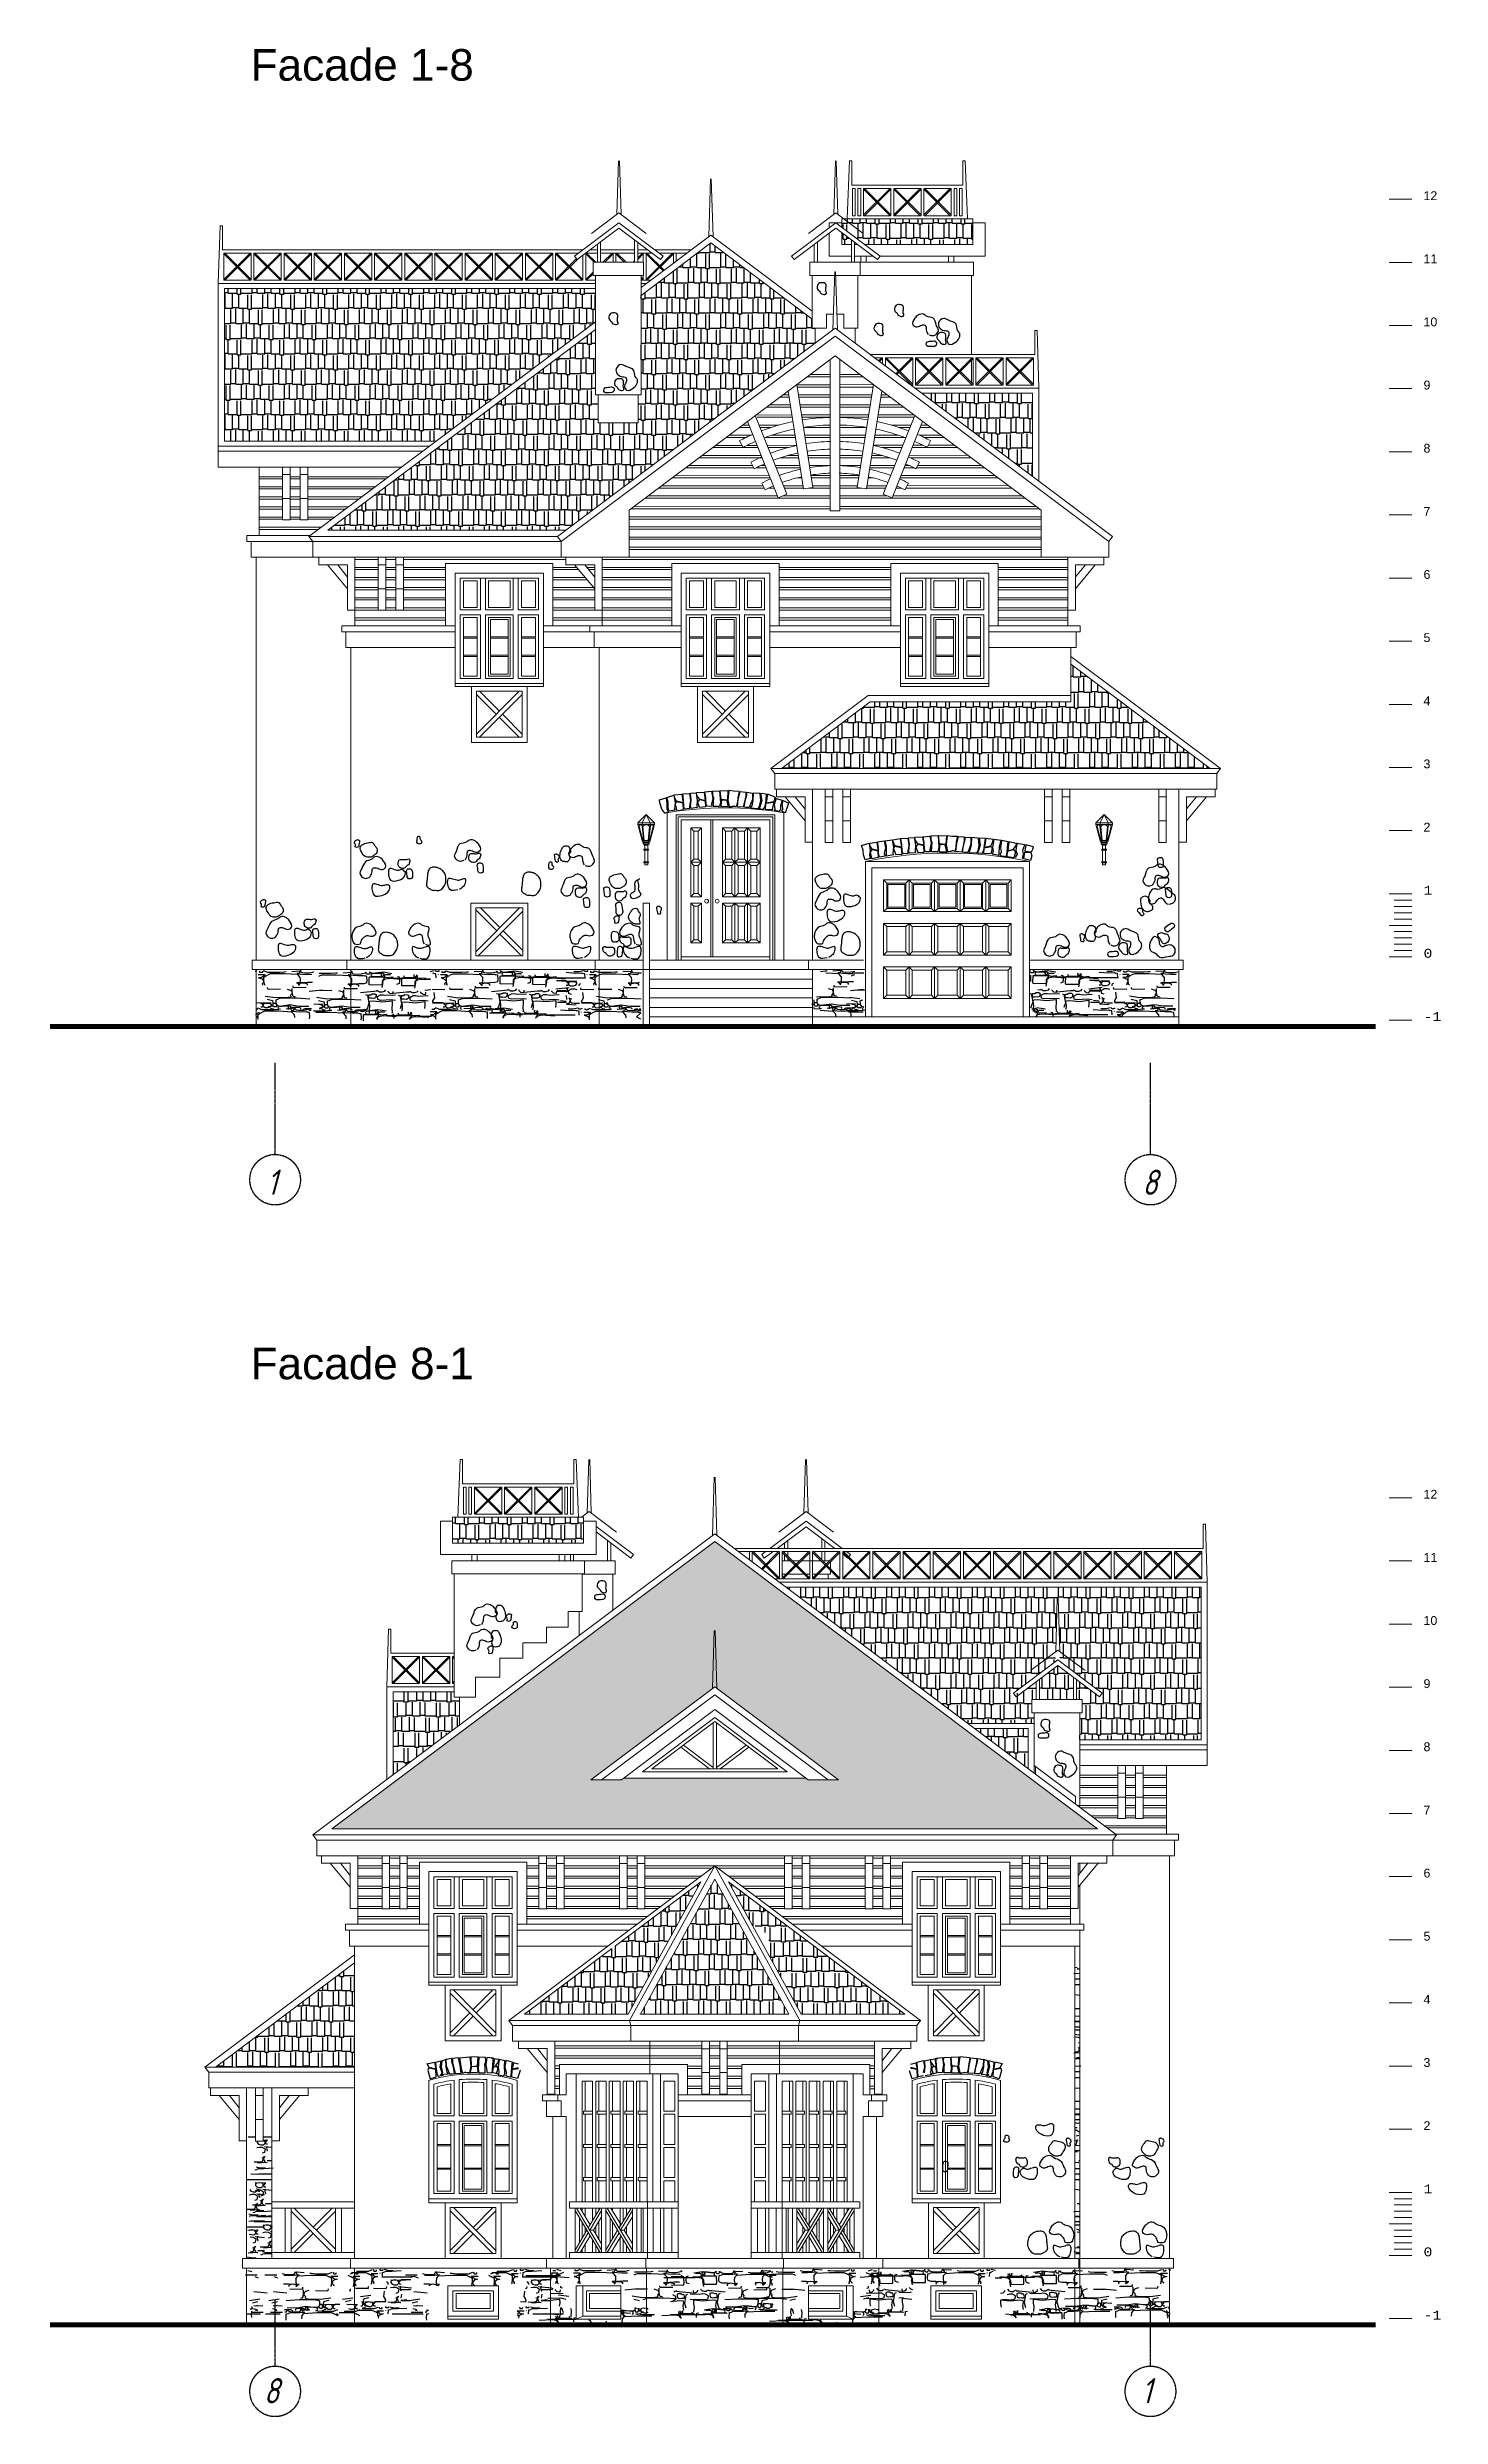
# Model space of a CAD drawing. Header units: millimetres. Extents: x 85048 to 158814, y 1395 to 38919.
# Drawn here: x 85048 to 107106, y 1395 to 38919 of the extents above; entities that cross this region are included whole.
import ezdxf

# ---------------------------------------------------------------- set-up
doc = ezdxf.new("R2010")
doc.units = ezdxf.units.MM
doc.linetypes.add('CENTER2', pattern=[1.125, 0.75, -0.125, 0.125, -0.125])
for name, color, linetype in [('axis', 40, 'CENTER2'), ('hatches', 8, 'Continuous'), ('wall', 5, 'Continuous')]:
    doc.layers.add(name, color=color, linetype=linetype)
doc.layers.add('txt', color=7, linetype='Continuous', lineweight=13)
doc.styles.add('ESKD', font='eskd.shx', dxfattribs={"oblique": 15})
doc.styles.get("Standard").update_dxf_attribs({"font": 'arial.ttf'})
pattern_1 = [(0, (-2084640.28, 1516541.65), (510, 240), [120, -100, 140, -60, 180, -80]), (0, (-2084520.28, 1516551.65), (510, 240), [100, -380, 80, -120]), (0, (-2084280.28, 1516526.65), (510, 240), [60, -620]), (90, (-2084640.28, 1516541.65), (-170, 240), [230, -730]), (90, (-2084520.28, 1516541.65), (-170, 240), [225, -735]), (90, (-2084420.28, 1516541.65), (-170, 240), [210, -750]), (90, (-2084280.28, 1516526.65), (-170, 240), [230, -730]), (90, (-2084220.28, 1516526.65), (-170, 240), [230, -730]), (90, (-2084040.28, 1516541.65), (-170, 240), [220, -740])]

msp = doc.modelspace()

# ---------------------------------------------------------------- texts
at = {"layer": 'axis', "color": 3, "style": 'ESKD', "oblique": 15}
for s, p in [('1', (88524, 20745)), ('8', (102383, 20745, -2)), ('8', (88474, 1605)), ('1', (102371, 1605, 2))]:
    msp.add_text(s, height=400, dxfattribs=at).set_placement(p)
at = {"layer": 'txt', "color": 250, "linetype": 'Continuous', "lineweight": 15, "ltscale": 0.13}
for s, p in [('Facade 1-8', (88266, 38392, -2)), ('Facade 8-1', (88266, 17825))]:
    msp.add_text(s, height=500, dxfattribs=at).set_placement(p)
at = {"layer": 'txt', "color": 8, "char_height": 140.4, "width": 92.32, "attachment_point": 4}
for insert in [(106836, 36570, 1), (106836, 16003, 3)]:
    msp.add_mtext('12', dxfattribs=dict(at, insert=insert))
at = {"layer": 'txt', "color": 8, "attachment_point": 4}
for s, insert, char_height in [('11', (106836, 35570, 1), 140.4), ('10', (106836, 34570, 1), 140.4), ('9', (106836, 33570, 1), 140), ('8', (106836, 32570, 1), 140), ('7', (106836, 31570, 1), 140), ('6', (106836, 30570, 1), 140), ('5', (106836, 29570, 1), 140), ('4', (106836, 28570, 1), 140), ('3', (106836, 27570, 1), 140), ('2', (106836, 26570, 1), 140), ('{\\fCourier New|b0|i0|c204|p49;1}', (106836, 25570, 1), 140.4), ('{\\fCourier New|b0|i0|c0|p49;0}', (106836, 24570, 1), 140.4), ('{\\fCourier New|b0|i0|c0|p49;-\\fCourier New|b0|i0|c204|p49;1}', (106836, 23570, 1), 140.4), ('11', (106836, 15003, 3), 140.4), ('10', (106836, 14003, 3), 140.4), ('9', (106836, 13003, 3), 140), ('8', (106836, 12003, 3), 140), ('7', (106836, 11003, 3), 140), ('6', (106836, 10003, 3), 140), ('5', (106836, 9003, 3), 140), ('4', (106836, 8003, 3), 140), ('3', (106836, 7003, 3), 140), ('2', (106836, 6003, 3), 140), ('{\\fCourier New|b0|i0|c204|p49;1}', (106836, 5003, 3), 140.4), ('{\\fCourier New|b0|i0|c0|p49;0}', (106836, 4003, 3), 140.4), ('{\\fCourier New|b0|i0|c0|p49;-\\fCourier New|b0|i0|c204|p49;1}', (106836, 3003, 3), 140.4)]:
    msp.add_mtext(s, dxfattribs=dict(at, insert=insert, char_height=char_height))

# ---------------------------------------------------------------- hatches: boundary and pattern name
at = {"layer": 'hatches', "ltscale": 50, "true_color": 0x8f9991}
h = msp.add_hatch(dxfattribs=at)
h.set_pattern_fill('AR-RSHKE', color=252, scale=20, style=0)
h.set_pattern_definition([(0, (-4048334.63, 912857.03), (510, 240), [120, -100, 140, -60, 180, -80]), (0, (-4048214.63, 912867.03), (510, 240), [100, -380, 80, -120]), (0, (-4047974.63, 912842.03), (510, 240), [60, -620]), (90, (-4048334.63, 912857.03), (-170, 240), [230, -730]), (90, (-4048214.63, 912857.03), (-170, 240), [225, -735]), (90, (-4048114.63, 912857.03), (-170, 240), [210, -750]), (90, (-4047974.63, 912842.03), (-170, 240), [230, -730]), (90, (-4047914.63, 912842.03), (-170, 240), [230, -730]), (90, (-4047734.63, 912857.03), (-170, 240), [220, -740])])
h.paths.add_polyline_path([(97625, 36070), (97991, 35796), (99699, 35796), (99699, 36206), (97625, 36206)])
h.paths.add_polyline_path([(97777, 35869), (97625, 35983), (97625, 35796), (97777, 35796)])
h.paths.add_polyline_path([(97874, 35796), (97827, 35831), (97827, 35796)])
h = msp.add_hatch(dxfattribs=at)
h.set_pattern_fill('AR-RSHKE', color=252, scale=20, style=0)
h.set_pattern_definition([(0, (-4307379.83, 1550552.13), (510, 240), [120, -100, 140, -60, 180, -80]), (0, (-4307259.83, 1550562.13), (510, 240), [100, -380, 80, -120]), (0, (-4307019.83, 1550537.13), (510, 240), [60, -620]), (90, (-4307379.83, 1550552.13), (-170, 240), [230, -730]), (90, (-4307259.83, 1550552.13), (-170, 240), [225, -735]), (90, (-4307159.83, 1550552.13), (-170, 240), [210, -750]), (90, (-4307019.83, 1550537.13), (-170, 240), [230, -730]), (90, (-4306959.83, 1550537.13), (-170, 240), [230, -730]), (90, (-4306779.83, 1550552.13), (-170, 240), [220, -740])])
h.paths.add_polyline_path([(97203, 34473), (97158, 34473), (97158, 34200), (97203, 34234)])
h.paths.add_polyline_path([(97158, 34200), (97158, 34616), (95552, 35821), (94447, 34992), (94447, 33416), (94402, 33416), (94402, 32972), (93770, 32972), (93770, 32972), (93770, 33416), (93725, 33416), (93725, 34450), (89490, 31274), (93257, 31274)])
h = msp.add_hatch(dxfattribs=at)
h.set_pattern_fill('AR-RSHKE', color=252, scale=20, style=0)
h.set_pattern_definition([(0, (-1947549.93, 1723666.54), (510, 240), [120, -100, 140, -60, 180, -80]), (0, (-1947429.93, 1723676.54), (510, 240), [100, -380, 80, -120]), (0, (-1947189.93, 1723651.54), (510, 240), [60, -620]), (90, (-1947549.93, 1723666.54), (-170, 240), [230, -730]), (90, (-1947429.93, 1723666.54), (-170, 240), [225, -735]), (90, (-1947329.93, 1723666.54), (-170, 240), [210, -750]), (90, (-1947189.93, 1723651.54), (-170, 240), [230, -730]), (90, (-1947129.93, 1723651.54), (-170, 240), [230, -730]), (90, (-1946949.93, 1723666.54), (-170, 240), [220, -740])])
h.paths.add_polyline_path([(93725, 34575), (93725, 35100), (87854, 35100), (87854, 32683), (91202, 32683)])
h = msp.add_hatch(dxfattribs=at)
h.set_pattern_fill('AR-RSHKE', color=252, scale=20, style=0)
h.set_pattern_definition([(0, (-1993331.73, 1416174.23), (510, 240), [120, -100, 140, -60, 180, -80]), (0, (-1993211.73, 1416184.23), (510, 240), [100, -380, 80, -120]), (0, (-1992971.73, 1416159.23), (510, 240), [60, -620]), (90, (-1993331.73, 1416174.23), (-170, 240), [230, -730]), (90, (-1993211.73, 1416174.23), (-170, 240), [225, -735]), (90, (-1993111.73, 1416174.23), (-170, 240), [210, -750]), (90, (-1992971.73, 1416159.23), (-170, 240), [230, -730]), (90, (-1992911.73, 1416159.23), (-170, 240), [230, -730]), (90, (-1992731.73, 1416174.23), (-170, 240), [220, -740])])
h.paths.add_polyline_path([(98892, 33440), (100647, 32124), (100647, 33440)])
h = msp.add_hatch(dxfattribs=at)
h.set_pattern_fill('AR-RSHKE', color=252, scale=20, style=0)
h.set_pattern_definition([(0, (-1947549.93, 1537108.7), (510, 240), [120, -100, 140, -60, 180, -80]), (0, (-1947429.93, 1537118.7), (510, 240), [100, -380, 80, -120]), (0, (-1947189.93, 1537093.7), (510, 240), [60, -620]), (90, (-1947549.93, 1537108.69), (-170, 240), [230, -730]), (90, (-1947429.93, 1537108.69), (-170, 240), [225, -735]), (90, (-1947329.93, 1537108.69), (-170, 240), [210, -750]), (90, (-1947189.93, 1537093.69), (-170, 240), [230, -730]), (90, (-1947129.93, 1537093.69), (-170, 240), [230, -730]), (90, (-1946949.93, 1537108.69), (-170, 240), [220, -740])])
h.paths.add_polyline_path([(101254, 29149), (101254, 28553), (98077, 28553), (96670, 27497), (103456, 27498)])
h = msp.add_hatch(dxfattribs=at)
h.set_pattern_fill('AR-RSHKE', color=252, scale=20, style=0)
h.set_pattern_definition([(0, (-4230449.58, 892499.9), (510, 240), [120, -100, 140, -60, 180, -80]), (0, (-4230329.58, 892509.9), (510, 240), [100, -380, 80, -120]), (0, (-4230089.58, 892484.9), (510, 240), [60, -620]), (90, (-4230449.58, 892499.9), (-170, 240), [230, -730]), (90, (-4230329.58, 892499.9), (-170, 240), [225, -735]), (90, (-4230229.58, 892499.9), (-170, 240), [210, -750]), (90, (-4230089.58, 892484.9), (-170, 240), [230, -730]), (90, (-4230029.58, 892484.9), (-170, 240), [230, -730]), (90, (-4229849.58, 892499.9), (-170, 240), [220, -740])])
h.paths.add_polyline_path([(91464, 15229), (93538, 15229), (93538, 15639), (91464, 15639)])
h = msp.add_hatch(dxfattribs=at)
h.set_pattern_fill('AR-RSHKE', color=252, scale=20, style=0)
h.set_pattern_definition(pattern_1)
h.paths.add_polyline_path([(95615, 15254), (89553, 10707), (101676, 10707)])
h.paths.add_polyline_path([(95615, 12467), (96761, 11607), (94469, 11607)])
h.paths.add_polyline_path([(95615, 12953), (97576, 11482), (97094, 11482), (97061, 11507), (94169, 11507), (94136, 11482), (93653, 11482)])
h.paths.add_polyline_path([(95615, 12467), (96761, 11607), (94469, 11607)])
h = msp.add_hatch(dxfattribs=at)
h.set_pattern_fill('AR-RSHKE', color=252, scale=20, style=0)
h.set_pattern_definition([(0, (-4109763.4, 892289.98), (510, 240), [120, -100, 140, -60, 180, -80]), (0, (-4109643.4, 892299.98), (510, 240), [100, -380, 80, -120]), (0, (-4109403.4, 892274.98), (510, 240), [60, -620]), (90, (-4109763.4, 892289.98), (-170, 240), [230, -730]), (90, (-4109643.4, 892289.98), (-170, 240), [225, -735]), (90, (-4109543.4, 892289.98), (-170, 240), [210, -750]), (90, (-4109403.4, 892274.98), (-170, 240), [230, -730]), (90, (-4109343.4, 892274.98), (-170, 240), [230, -730]), (90, (-4109163.4, 892289.98), (-170, 240), [220, -740])])
h.paths.add_polyline_path([(101293, 12853), (100755, 12853), (100755, 12754), (101293, 12754)], flags=17)
h.paths.add_polyline_path([(100705, 12853), (100705, 13037), (100459, 12853)])
h.paths.add_polyline_path([(101343, 13069), (101343, 12853), (101631, 12853)])
h.paths.add_polyline_path([(101293, 12853), (101293, 13107), (101045, 13293), (100755, 13075), (100755, 12853)])
h.paths.add_polyline_path([(99620, 12375), (100674, 12375), (100674, 12543), (100635, 12543), (100635, 12754), (100705, 12754), (100705, 12853), (100343, 12853), (101009, 13354), (101037, 14262), (101053, 14270), (101082, 13354), (101748, 12853), (101343, 12853), (101343, 12754), (101434, 12754), (101434, 12543), (101396, 12543), (101396, 12117), (103313, 12116), (103313, 14533), (96743, 14533)])
h = msp.add_hatch(dxfattribs=at)
h.set_pattern_fill('AR-RSHKE', color=252, scale=20, style=0)
h.set_pattern_definition([(180, (2184498.37, 1395607.19), (-510, 240), [120, -100, 140, -60, 180, -80]), (180, (2184378.37, 1395617.19), (-510, 240), [100, -380, 80, -120]), (180, (2184138.37, 1395592.19), (-510, 240), [60, -620]), (90, (2184498.37, 1395607.19), (170, 240), [230, -730]), (90, (2184378.37, 1395607.19), (170, 240), [225, -735]), (90, (2184278.37, 1395607.19), (170, 240), [210, -750]), (90, (2184138.37, 1395592.19), (170, 240), [230, -730]), (90, (2184078.37, 1395592.19), (170, 240), [230, -730]), (90, (2183898.37, 1395607.19), (170, 240), [220, -740])])
h.paths.add_polyline_path([(91490, 12791), (91490, 12873), (90520, 12873), (90520, 11557), (91574, 12348), (91574, 12791)])
h = msp.add_hatch(dxfattribs=at)
h.set_pattern_fill('AR-RSHKE', color=252, scale=20, style=0)
h.set_pattern_definition([(0, (-5099285.7, 953684.12), (510, 240), [120, -100, 140, -60, 180, -80]), (0, (-5099165.7, 953694.12), (510, 240), [100, -380, 80, -120]), (0, (-5098925.7, 953669.12), (510, 240), [60, -620]), (90, (-5099285.69, 953684.12), (-170, 240), [230, -730]), (90, (-5099165.69, 953684.12), (-170, 240), [225, -735]), (90, (-5099065.69, 953684.12), (-170, 240), [210, -750]), (90, (-5098925.69, 953669.12), (-170, 240), [230, -730]), (90, (-5098865.69, 953669.12), (-170, 240), [230, -730]), (90, (-5098685.69, 953684.12), (-170, 240), [220, -740])])
h.paths.add_polyline_path([(100574, 12295), (99726, 12295), (100574, 11659)])
h = msp.add_hatch(dxfattribs=at)
h.set_pattern_fill('AR-RSHKE', color=252, scale=20, style=0)
h.set_pattern_definition([(7e-15, (-1981735.86, 1396843.22), (510, 240), [120, -100, 140, -60, 180, -80]), (7e-15, (-1981615.86, 1396853.22), (510, 240), [100, -380, 80, -120]), (7e-15, (-1981375.86, 1396828.22), (510, 240), [60, -620]), (90, (-1981735.86, 1396843.22), (-170, 240), [230, -730]), (90, (-1981615.86, 1396843.22), (-170, 240), [225, -735]), (90, (-1981515.86, 1396843.22), (-170, 240), [210, -750]), (90, (-1981375.86, 1396828.22), (-170, 240), [230, -730]), (90, (-1981315.86, 1396828.22), (-170, 240), [230, -730]), (90, (-1981135.86, 1396843.22), (-170, 240), [220, -740])])
h.paths.add_polyline_path([(95395, 9865), (92603, 7771), (94243, 7771)])
h = msp.add_hatch(dxfattribs=at)
h.set_pattern_fill('AR-RSHKE', color=252, scale=20, style=0)
h.set_pattern_definition([(0, (-2084640.28, 1516876.29), (510, 240), [120, -100, 140, -60, 180, -80]), (0, (-2084520.28, 1516886.29), (510, 240), [100, -380, 80, -120]), (0, (-2084280.28, 1516861.29), (510, 240), [60, -620]), (90, (-2084640.28, 1516876.29), (-170, 240), [230, -730]), (90, (-2084520.28, 1516876.29), (-170, 240), [225, -735]), (90, (-2084420.28, 1516876.29), (-170, 240), [210, -750]), (90, (-2084280.28, 1516861.29), (-170, 240), [230, -730]), (90, (-2084220.28, 1516861.29), (-170, 240), [230, -730]), (90, (-2084040.28, 1516876.29), (-170, 240), [220, -740])])
edge = h.paths.add_edge_path()
edge.add_arc((113472, 18394), 19740, 207.9663, 209.6858)
edge.add_line((96324, 8618), (96789, 7771))
edge.add_line((96789, 7771), (94437, 7771))
edge.add_line((94437, 7771), (95613, 9909))
edge.add_line((95613, 9909), (96038, 9137))
h = msp.add_hatch(dxfattribs=at)
h.set_pattern_fill('AR-RSHKE', color=252, scale=20, style=0)
h.set_pattern_definition([(180, (2172961.77, 1396843.22), (-510, 240), [120, -100, 140, -60, 180, -80]), (180, (2172841.77, 1396853.22), (-510, 240), [100, -380, 80, -120]), (180, (2172601.77, 1396828.22), (-510, 240), [60, -620]), (90, (2172961.77, 1396843.22), (170, 240), [230, -730]), (90, (2172841.77, 1396843.22), (170, 240), [225, -735]), (90, (2172741.77, 1396843.22), (170, 240), [210, -750]), (90, (2172601.77, 1396828.22), (170, 240), [230, -730]), (90, (2172541.77, 1396828.22), (170, 240), [230, -730]), (90, (2172361.77, 1396843.22), (170, 240), [220, -740])])
edge = h.paths.add_edge_path()
edge.add_arc((96181, 8877), 296, 333.8516, 443.8005)
edge.add_line((96213, 9172), (95831, 9865))
edge.add_line((95831, 9865), (98623, 7771))
edge.add_line((98623, 7771), (96983, 7771))
edge.add_line((96983, 7771), (96447, 8747))
h = msp.add_hatch(dxfattribs=at)
h.set_pattern_fill('AR-RSHKE', color=252, scale=20, style=0)
h.set_pattern_definition(pattern_1)
h.paths.add_polyline_path([(89913, 8582), (87710, 6930), (89913, 6930)])

# ---------------------------------------------------------------- linework, layer by layer
at = {"layer": 'axis'}
for p, q in [((88654, 21385), (88654, 22834)), ((102513, 21385, -2), (102513, 22834, -2)), ((88654, 2195), (88654, 3242)), ((102513, 2195, 2), (102513, 3242, 2))]:
    msp.add_line(p, q, dxfattribs=at)
at = {"layer": 'axis', "color": 3}
for centre in [(88654, 20985), (102513, 20985, -2), (88654, 1795), (102513, 1795, 2)]:
    msp.add_circle(centre, 400, dxfattribs=at)
at = {"layer": 'hatches', "color": 252, "ltscale": 50, "true_color": 0x8f9991}
for p, q in [((94741, 27000, -2), (94844, 27032, -2)), ((94844, 27032, -2), (94858, 26946, -2)), ((94854, 27040, -2), (94966, 27077, -2)), ((94854, 27040, -2), (94966, 27077, -2)), ((94875, 26966, -2), (94854, 27040, -2)), ((94875, 26966, -2), (94854, 27040, -2)), ((94966, 27077, -2), (94986, 26959, -2)), ((94966, 27077, -2), (94986, 26959, -2)), ((94974, 27081, -2), (95092, 27094, -2)), ((94974, 27081, -2), (95092, 27094, -2)), ((94979, 27039, -2), (94974, 27081, -2)), ((94979, 27039, -2), (94974, 27081, -2)), ((95009, 26980, -2), (94979, 27039, -2)), ((95009, 26980, -2), (94979, 27039, -2)), ((95092, 27094, -2), (95114, 26956, -2)), ((95107, 27097, -2), (95215, 27104, -2)), ((95120, 26997, -2), (95107, 27097, -2)), ((95215, 27104, -2), (95231, 26990, -2)), ((95229, 27105, -2), (95318, 27115, -2)), ((95239, 26998, -2), (95229, 27105, -2)), ((95318, 27115, -2), (95338, 26991, -2)), ((95326, 27117, -2), (95444, 27123, -2)), ((95331, 27071, -2), (95326, 27117, -2)), ((95373, 27012, -2), (95331, 27071, -2)), ((95444, 27123, -2), (95465, 26988, -2)), ((95459, 27127, -2), (95565, 27138, -2)), ((95472, 27029, -2), (95459, 27127, -2)), ((95476, 26928, -2), (95472, 27029, -2)), ((95583, 27022, -2), (95564, 26934, -2)), ((95565, 27138, -2), (95583, 27022, -2)), ((95582, 27073, -2), (95585, 27140, -2)), ((95598, 27027, -2), (95582, 27073, -2)), ((95585, 27140, -2), (95692, 27143, -2)), ((95594, 26974, -2), (95598, 27027, -2)), ((95692, 27143, -2), (95704, 26956, -2)), ((95702, 27143, -2), (95819, 27150, -2)), ((95714, 27008, -2), (95702, 27143, -2)), ((95819, 27150, -2), (95814, 26997, -2)), ((95838, 27151, -2), (95822, 27002, -2)), ((95917, 27141, -2), (95838, 27151, -2)), ((96000, 27135, -2), (95917, 27141, -2)), ((95982, 27039, -2), (95975, 26959, -2)), ((96000, 27135, -2), (95982, 27039, -2)), ((95987, 27014, -2), (96014, 27134, -2)), ((96014, 27134, -2), (96108, 27122, -2)), ((96108, 27060, -2), (96066, 26884, -2)), ((96095, 26985, -2), (96121, 27077, -2)), ((96108, 27122, -2), (96108, 27060, -2)), ((96121, 27077, -2), (96122, 27121, -2)), ((96122, 27121, -2), (96213, 27109, -2)), ((96213, 27109, -2), (96212, 27005, -2)), ((96222, 27108, -2), (96217, 26991, -2)), ((96326, 27102, -2), (96222, 27108, -2)), ((96326, 27102, -2), (96338, 26990, -2)), ((96341, 27102, -2), (96358, 26991, -2)), ((96430, 27091, -2), (96341, 27102, -2)), ((96430, 27091, -2), (96341, 27102, -2)), ((96430, 27091, -2), (96425, 26990, -2)), ((96430, 27091, -2), (96425, 26990, -2)), ((96447, 27090, -2), (96426, 26956, -2)), ((96447, 27090, -2), (96426, 26956, -2)), ((96570, 27046, -2), (96447, 27090, -2)), ((96570, 27046, -2), (96549, 26976, -2)), ((96589, 27022, -2), (96556, 26926, -2)), ((96589, 27022, -2), (96684, 26996)), ((94747, 26953, -2), (94741, 27000, -2)), ((94774, 26852, -2), (94747, 26953, -2)), ((94825, 26791, -2), (94774, 26852, -2)), ((94825, 26791, -2), (94880, 26816, -2)), ((94858, 26946, -2), (94857, 26854, -2)), ((94857, 26854, -2), (94880, 26816, -2)), ((94879, 26864, -2), (94875, 26966, -2)), ((94879, 26864, -2), (94875, 26966, -2)), ((94894, 26821, -2), (94879, 26864, -2)), ((94894, 26821, -2), (94879, 26864, -2)), ((94985, 26836, -2), (94894, 26821, -2)), ((94985, 26836, -2), (94894, 26821, -2)), ((94986, 26959, -2), (94976, 26856, -2)), ((94986, 26959, -2), (94976, 26856, -2)), ((94976, 26856, -2), (94985, 26836, -2)), ((94976, 26856, -2), (94985, 26836, -2)), ((95001, 26969, -2), (94989, 26933, -2)), ((95001, 26969, -2), (94989, 26933, -2)), ((94989, 26933, -2), (95014, 26829, -2)), ((94989, 26933, -2), (95014, 26829, -2)), ((95115, 26947, -2), (95001, 26969, -2)), ((95115, 26947, -2), (95001, 26969, -2)), ((95114, 26956, -2), (95009, 26980, -2)), ((95114, 26956, -2), (95009, 26980, -2)), ((95014, 26829, -2), (95122, 26849, -2)), ((95122, 26849, -2), (95115, 26947, -2)), ((95124, 26895, -2), (95120, 26997, -2)), ((95137, 26854, -2), (95124, 26895, -2)), ((95215, 26862, -2), (95137, 26854, -2)), ((95231, 26990, -2), (95212, 26902, -2)), ((95212, 26902, -2), (95215, 26862, -2)), ((95231, 26897, -2), (95239, 26998, -2)), ((95241, 26867, -2), (95231, 26897, -2)), ((95337, 26879, -2), (95241, 26867, -2)), ((95338, 26991, -2), (95328, 26908, -2)), ((95328, 26908, -2), (95337, 26879, -2)), ((95372, 27007, -2), (95341, 26966, -2)), ((95341, 26966, -2), (95370, 26885, -2)), ((95370, 26885, -2), (95471, 26894, -2)), ((95467, 26979, -2), (95372, 27007, -2)), ((95465, 26988, -2), (95373, 27012, -2)), ((95471, 26894, -2), (95467, 26979, -2)), ((95492, 26897, -2), (95476, 26928, -2)), ((95566, 26900, -2), (95492, 26897, -2)), ((95564, 26934, -2), (95566, 26900, -2)), ((95592, 26897, -2), (95594, 26974, -2)), ((95691, 26897, -2), (95592, 26897, -2)), ((95704, 26956, -2), (95691, 26897, -2)), ((95721, 26999, -2), (95708, 26917, -2)), ((95708, 26917, -2), (95712, 26903, -2)), ((95712, 26903, -2), (95831, 26896, -2)), ((95814, 26997, -2), (95714, 27008, -2)), ((95807, 26994, -2), (95721, 26999, -2)), ((95831, 26896, -2), (95807, 26994, -2)), ((95822, 27002, -2), (95842, 26896, -2)), ((95954, 26890, -2), (95920, 26901, -2)), ((95975, 26959, -2), (95954, 26890, -2)), ((95972, 26890, -2), (95987, 27014, -2)), ((96066, 26884, -2), (95972, 26890, -2)), ((96079, 26885, -2), (96095, 26985, -2)), ((96104, 26881, -2), (96079, 26885, -2)), ((96158, 26878, -2), (96104, 26881, -2)), ((96212, 27005, -2), (96158, 26878, -2)), ((96200, 26905, -2), (96176, 26876, -2)), ((96176, 26876, -2), (96299, 26864, -2)), ((96217, 26991, -2), (96200, 26905, -2)), ((96299, 26864, -2), (96320, 26897, -2)), ((96326, 26888, -2), (96311, 26863, -2)), ((96311, 26863, -2), (96386, 26854, -2)), ((96338, 26990, -2), (96320, 26897, -2)), ((96358, 26991, -2), (96326, 26888, -2)), ((96386, 26854, -2), (96407, 26897, -2)), ((96425, 26990, -2), (96407, 26897, -2)), ((96425, 26990, -2), (96407, 26897, -2)), ((96417, 26851, -2), (96424, 26947, -2)), ((96417, 26851, -2), (96424, 26947, -2)), ((96516, 26843, -2), (96417, 26851, -2)), ((96516, 26843, -2), (96417, 26851, -2)), ((96424, 26947, -2), (96548, 26964, -2)), ((96426, 26956, -2), (96549, 26976, -2)), ((96548, 26964, -2), (96516, 26829, -2)), ((96563, 26856, -2), (96554, 26836, -2)), ((96563, 26856, -2), (96554, 26836, -2)), ((96554, 26836, -2), (96645, 26821, -2)), ((96554, 26836, -2), (96645, 26821, -2)), ((96556, 26926, -2), (96563, 26856, -2)), ((96556, 26926, -2), (96563, 26856, -2)), ((96645, 26821, -2), (96660, 26864, -2)), ((96645, 26821, -2), (96660, 26864, -2)), ((96660, 26864, -2), (96662, 26922, -2)), ((96684, 26996), (96662, 26922, -2)), ((96685, 26851, -2), (96672, 26820, -2)), ((96672, 26820, -2), (96737, 26802, -2)), ((96683, 26919, -2), (96697, 26991)), ((96683, 26919, -2), (96685, 26851, -2)), ((96697, 26991), (96781, 26956)), ((96737, 26802, -2), (96757, 26865, -2)), ((96781, 26956), (96757, 26865, -2)), ((97939, 26276), (98057, 26315)), ((97962, 26207), (97939, 26276)), ((98057, 26315), (98073, 26200)), ((98067, 26280), (98068, 26317)), ((98109, 26221), (98067, 26280)), ((98068, 26317), (98182, 26332)), ((98182, 26332), (98201, 26197)), ((98193, 26335), (98299, 26353)), ((98205, 26248), (98193, 26335)), ((98299, 26353), (98316, 26241)), ((98310, 26350), (98424, 26368)), ((98332, 26261), (98310, 26350)), ((98424, 26368), (98443, 26254)), ((98432, 26370), (98549, 26388)), ((98437, 26334), (98432, 26370)), ((98467, 26275), (98437, 26334)), ((98571, 26251), (98467, 26275)), ((98549, 26388), (98571, 26251)), ((98561, 26390), (98672, 26397)), ((98577, 26292), (98561, 26390)), ((98582, 26190), (98577, 26292)), ((98688, 26285), (98669, 26181)), ((98672, 26397), (98688, 26285)), ((98684, 26400), (98774, 26407)), ((98696, 26293), (98684, 26400)), ((98688, 26192), (98696, 26293)), ((98774, 26407), (98795, 26286)), ((98783, 26408), (98901, 26417)), ((98788, 26366), (98783, 26408)), ((98795, 26286), (98785, 26183)), ((98831, 26307), (98788, 26366)), ((98829, 26302), (98798, 26260)), ((98924, 26274), (98829, 26302)), ((98923, 26283), (98831, 26307)), ((98901, 26417), (98923, 26283)), ((98916, 26418), (99023, 26428)), ((98929, 26324), (98916, 26418)), ((98929, 26174), (98924, 26274)), ((98933, 26223), (98929, 26324)), ((99040, 26317), (99021, 26213)), ((99022, 26429), (99040, 26317)), ((99038, 26429), (99152, 26436)), ((99040, 26368), (99038, 26429)), ((99055, 26322), (99040, 26368)), ((99048, 26177), (99051, 26269)), ((99051, 26269), (99055, 26322)), ((99152, 26436), (99162, 26250)), ((99171, 26303), (99159, 26437)), ((99159, 26437), (99284, 26434)), ((99178, 26294), (99165, 26212)), ((99272, 26292), (99171, 26303)), ((99264, 26289), (99178, 26294)), ((99291, 26179), (99264, 26289)), ((99284, 26434), (99272, 26292)), ((99295, 26434), (99279, 26297)), ((99279, 26297), (99301, 26182)), ((99374, 26423), (99295, 26434)), ((99463, 26423), (99374, 26423)), ((99430, 26185), (99445, 26309)), ((99439, 26334), (99433, 26254)), ((99457, 26425), (99439, 26334)), ((99445, 26309), (99471, 26423)), ((99471, 26423), (99562, 26414)), ((99565, 26355), (99528, 26174)), ((99535, 26175), (99552, 26280)), ((99552, 26280), (99578, 26372)), ((99562, 26414), (99565, 26355)), ((99578, 26372), (99580, 26413)), ((99580, 26413), (99671, 26405)), ((99669, 26300), (99622, 26168)), ((99674, 26286), (99651, 26197)), ((99671, 26405), (99669, 26300)), ((99679, 26404), (99674, 26286)), ((99785, 26396), (99679, 26404)), ((99795, 26285), (99777, 26192)), ((99815, 26286), (99784, 26183)), ((99785, 26396), (99795, 26285)), ((99798, 26395), (99815, 26286)), ((99894, 26390), (99798, 26395)), ((99882, 26285), (99868, 26199)), ((99894, 26390), (99882, 26285)), ((99904, 26390), (99883, 26251)), ((99883, 26251), (99987, 26275)), ((100022, 26376), (99904, 26390)), ((99987, 26275), (100017, 26334)), ((100031, 26372), (100011, 26254)), ((100017, 26334), (100022, 26376)), ((100148, 26358), (100031, 26372)), ((100122, 26261), (100148, 26358)), ((100155, 26357), (100138, 26241)), ((100261, 26337), (100155, 26357)), ((100249, 26248), (100261, 26337)), ((100271, 26336), (100253, 26197)), ((100391, 26311), (100271, 26336)), ((100345, 26221), (100387, 26280)), ((100398, 26310), (100380, 26200)), ((100387, 26280), (100391, 26311)), ((100523, 26288), (100398, 26310)), ((100491, 26207), (100523, 26288)), ((100541, 26287), (100525, 26188)), ((100662, 26258), (100541, 26287)), ((97967, 26133), (97962, 26207)), ((97998, 26054), (97967, 26133)), ((98075, 26071), (97998, 26054)), ((98073, 26200), (98064, 26123)), ((98064, 26123), (98075, 26071)), ((98107, 26215), (98076, 26174)), ((98076, 26174), (98095, 26071)), ((98095, 26071), (98206, 26092)), ((98203, 26188), (98107, 26215)), ((98201, 26197), (98109, 26221)), ((98206, 26092), (98203, 26188)), ((98209, 26146), (98205, 26248)), ((98220, 26095), (98209, 26146)), ((98310, 26111), (98220, 26095)), ((98316, 26241), (98297, 26158)), ((98297, 26158), (98310, 26111)), ((98336, 26159), (98332, 26261)), ((98336, 26110), (98336, 26159)), ((98442, 26130), (98336, 26110)), ((98443, 26254), (98433, 26151)), ((98433, 26151), (98442, 26130)), ((98458, 26264), (98446, 26228)), ((98446, 26228), (98481, 26135)), ((98573, 26242), (98458, 26264)), ((98481, 26135), (98580, 26143)), ((98580, 26143), (98573, 26242)), ((98598, 26144), (98582, 26190)), ((98673, 26152), (98598, 26144)), ((98669, 26181), (98673, 26152)), ((98692, 26157), (98688, 26192)), ((98794, 26163), (98692, 26157)), ((98785, 26183), (98794, 26163)), ((98798, 26260), (98831, 26169)), ((98831, 26169), (98929, 26174)), ((98950, 26176), (98933, 26223)), ((99026, 26176), (98950, 26176)), ((99021, 26213), (99026, 26176)), ((99146, 26176), (99048, 26177)), ((99162, 26250), (99146, 26176)), ((99165, 26212), (99175, 26176)), ((99175, 26176), (99291, 26179)), ((99417, 26183), (99381, 26198)), ((99433, 26254), (99417, 26183)), ((99528, 26174), (99430, 26185)), ((99561, 26170), (99535, 26175)), ((99622, 26168), (99561, 26170)), ((99651, 26197), (99635, 26168)), ((99635, 26168), (99764, 26163)), ((99764, 26163), (99777, 26192)), ((99784, 26183), (99773, 26163)), ((99773, 26163), (99852, 26159)), ((99852, 26159), (99868, 26199)), ((99872, 26154), (99881, 26242)), ((99985, 26147), (99872, 26154)), ((99881, 26242), (99995, 26264)), ((100008, 26228), (99985, 26147)), ((99995, 26264), (100008, 26228)), ((100024, 26176), (100009, 26146)), ((100009, 26146), (100110, 26124)), ((100011, 26254), (100024, 26176)), ((100110, 26124), (100117, 26159)), ((100117, 26159), (100122, 26261)), ((100149, 26180), (100127, 26119)), ((100127, 26119), (100229, 26104)), ((100138, 26241), (100149, 26180)), ((100229, 26104), (100245, 26160)), ((100243, 26100), (100251, 26188)), ((100348, 26082), (100243, 26100)), ((100245, 26160), (100249, 26248)), ((100251, 26188), (100346, 26215)), ((100253, 26197), (100345, 26221)), ((100346, 26215), (100377, 26174)), ((100377, 26174), (100348, 26082)), ((100400, 26140), (100372, 26089)), ((100380, 26200), (100400, 26140)), ((100485, 26071), (100500, 26143)), ((100500, 26143), (100491, 26207)), ((100506, 26067), (100522, 26173)), ((100615, 26041), (100506, 26067)), ((100522, 26173), (100617, 26166)), ((100525, 26188), (100627, 26179)), ((100636, 26115), (100615, 26041)), ((100617, 26166), (100636, 26115)), ((100627, 26179), (100648, 26219)), ((100648, 26219), (100662, 26258)), ((88349, 24285, 15), (88336, 24284, 15)), ((88362, 24300, 15), (88349, 24285, 15)), ((88349, 24233, 15), (88351, 24240, 15)), ((88486, 24232, 15), (88386, 24232, 15)), ((88432, 24186, 15), (88393, 24184, 15)), ((88393, 24184, 15), (88450, 24166, 15)), ((88409, 24277, -41), (88408, 24290, -41)), ((88413, 24269, -41), (88409, 24277, -41)), ((88448, 24269, -41), (88413, 24269, -41)), ((88443, 24190, 15), (88432, 24186, 15)), ((88451, 24198, 15), (88443, 24190, 15)), ((88457, 24278, -41), (88448, 24269, -41)), ((88450, 24166, 15), (88467, 24148, 15)), ((88473, 24116, 15), (88450, 24088, 15)), ((88450, 24088, 15), (88454, 24069, 15)), ((88462, 24204, 15), (88451, 24198, 15)), ((88455, 24293, -41), (88457, 24278, -41)), ((88494, 24224, 15), (88462, 24210, 15)), ((88462, 24210, 15), (88462, 24204, 15)), ((88467, 24148, 15), (88473, 24116, 15)), ((88537, 24269, -41), (88472, 24293, -41)), ((88477, 24195, 15), (88524, 24222, 15)), ((88477, 24146, 15), (88477, 24195, 15)), ((88484, 24080, 15), (88477, 24146, 15)), ((88496, 24067, 15), (88484, 24080, 15)), ((88486, 24232, 15), (88494, 24224, 15)), ((88576, 24246, -41), (88524, 24222, 15)), ((88536, 24001, 15), (88533, 24027, 15)), ((88724, 24269, -41), (88537, 24269, -41)), ((88804, 24246, -41), (88576, 24246, -41)), ((88799, 24275, -41), (88724, 24269, -41)), ((88828, 24277, -41), (88799, 24275, -41)), ((89011, 24234, -41), (88804, 24246, -41)), ((88916, 24284, -41), (89040, 24292, -41)), ((88940, 24029, 15), (88937, 24055, 15)), ((88962, 24026, 15), (88940, 24029, 15)), ((89143, 24029, 15), (88962, 24026, 15)), ((89003, 24250, -97), (88997, 24251, -97)), ((88997, 24248, -97), (89148, 24238, -97)), ((89021, 24102, -97), (88997, 24101, -97)), ((88997, 24098, -97), (89008, 24101, -97)), ((89029, 24253, -97), (89003, 24250, -97)), ((89008, 24101, -97), (89027, 24074, -97)), ((89047, 24194, 15), (89011, 24234, -41)), ((89163, 24109, -97), (89021, 24102, -97)), ((89034, 24264, -97), (89029, 24253, -97)), ((89045, 24278, -97), (89034, 24264, -97)), ((89043, 24100, 15), (89036, 24071, 15)), ((89037, 24060, -97), (89039, 24081, -97)), ((89039, 24081, -97), (89053, 24096, -97)), ((89050, 24146, 15), (89043, 24100, 15)), ((89053, 24306, -97), (89045, 24278, -97)), ((89047, 24194, 15), (89050, 24146, 15)), ((89053, 24096, -97), (89102, 24104, -97)), ((89064, 24274, -97), (89059, 24300, -97)), ((89081, 24263, -97), (89064, 24274, -97)), ((89118, 24258, -97), (89081, 24263, -97)), ((89102, 24104, -97), (89139, 24096, -97)), ((89201, 24259, -97), (89118, 24258, -97)), ((89139, 24096, -97), (89161, 24088, -97)), ((89148, 24238, -97), (89237, 24241, -97)), ((89161, 24088, -97), (89160, 24064, -97)), ((89245, 24109, -97), (89163, 24109, -97)), ((89266, 24274, -97), (89201, 24259, -97)), ((89390, 24226, -45), (89338, 24202, 11)), ((89538, 24250, -45), (89352, 24250, -45)), ((89619, 24226, -45), (89390, 24226, -45)), ((89614, 24256, -45), (89538, 24250, -45)), ((89642, 24258, -45), (89614, 24256, -45)), ((89825, 24214, -45), (89619, 24226, -45)), ((89731, 24264, -45), (89854, 24272, -45)), ((89754, 24009, 11), (89751, 24035, 11)), ((89817, 24231, -101), (89811, 24231, -101)), ((89811, 24229, -101), (89962, 24218, -101)), ((89835, 24082, -101), (89811, 24081, -101)), ((89811, 24079, -101), (89822, 24081, -101)), ((89844, 24234, -101), (89817, 24231, -101)), ((89822, 24081, -101), (89841, 24054, -101)), ((89862, 24174, 11), (89825, 24214, -45)), ((89978, 24089, -101), (89835, 24082, -101)), ((89848, 24245, -101), (89844, 24234, -101)), ((89859, 24259, -101), (89848, 24245, -101)), ((89857, 24081, 11), (89850, 24052, 11)), ((89852, 24040, -101), (89853, 24061, -101)), ((89853, 24061, -101), (89867, 24076, -101)), ((89864, 24126, 11), (89857, 24081, 11)), ((89868, 24287, -101), (89859, 24259, -101)), ((89862, 24174, 11), (89864, 24126, 11)), ((89867, 24076, -101), (89917, 24085, -101)), ((89878, 24254, -101), (89873, 24280, -101)), ((89896, 24243, -101), (89878, 24254, -101)), ((89932, 24238, -101), (89896, 24243, -101)), ((89917, 24085, -101), (89953, 24076, -101)), ((90015, 24239, -101), (89932, 24238, -101)), ((89953, 24076, -101), (89975, 24068, -101)), ((89962, 24218, -101), (90051, 24222, -101)), ((89975, 24068, -101), (89974, 24045, -101)), ((90059, 24090, -101), (89978, 24089, -101)), ((90080, 24254, -101), (90015, 24239, -101)), ((90051, 24222, -101), (90073, 24212, -101)), ((90105, 24104, -101), (90059, 24090, -101)), ((90105, 24206, -101), (90073, 24212, -101)), ((90089, 24272, -101), (90080, 24254, -101)), ((90097, 24258, -101), (90098, 24275, -101)), ((90103, 24240, -101), (90097, 24258, -101)), ((90131, 24240, -101), (90103, 24240, -101)), ((90110, 24141, -101), (90105, 24206, -101)), ((90105, 24104, -101), (90110, 24141, -101)), ((90144, 24242, -101), (90131, 24240, -101)), ((90141, 24096, -101), (90143, 24189, -101)), ((90144, 24070, -101), (90141, 24096, -101)), ((90143, 24189, -101), (90146, 24196, -101)), ((90157, 24256, -101), (90144, 24242, -101)), ((90167, 24068, -101), (90144, 24070, -101)), ((90146, 24196, -101), (90348, 24196, -101)), ((90154, 24265, -101), (90150, 24280, -101)), ((90154, 24277, -101), (90157, 24256, -101)), ((90201, 24249, -101), (90154, 24265, -101)), ((90348, 24070, -101), (90167, 24068, -101)), ((90176, 24227, -101), (90179, 24237, -101)), ((90180, 24214, -101), (90176, 24227, -101)), ((90179, 24237, -101), (90192, 24249, -101)), ((90192, 24201, -101), (90180, 24214, -101)), ((90192, 24249, -101), (90287, 24257, -101)), ((90238, 24197, -101), (90192, 24201, -101)), ((90368, 24271, -101), (90201, 24249, -101)), ((90333, 24201, -101), (90238, 24197, -101)), ((90287, 24257, -101), (90323, 24258, -101)), ((90323, 24258, -101), (90331, 24254, -101)), ((90331, 24254, -101), (90333, 24249, -101)), ((90333, 24249, -101), (90334, 24219, -101)), ((90334, 24219, -101), (90333, 24201, -101)), ((90350, 24263, -101), (90336, 24263, -101)), ((90336, 24263, -101), (90336, 24257, -101)), ((90337, 24240, -101), (90336, 24257, -101)), ((90338, 24207, -101), (90337, 24240, -101)), ((90342, 24205, -101), (90338, 24207, -101)), ((90355, 24206, -101), (90342, 24205, -101)), ((90348, 24196, -101), (90372, 24195, -101)), ((90351, 24131, -101), (90348, 24070, -101)), ((90348, 24031, -101), (90365, 24114, -101)), ((90350, 24263, -101), (90376, 24244, -101)), ((90380, 24178, -101), (90351, 24131, -101)), ((90351, 24131, -101), (90386, 24163, -101)), ((90365, 24114, -101), (90351, 24131, -101)), ((90368, 24220, -101), (90355, 24206, -101)), ((90504, 24248, -101), (90368, 24271, -101)), ((90376, 24244, -101), (90368, 24220, -101)), ((90372, 24195, -101), (90381, 24190, -101)), ((90381, 24190, -101), (90380, 24178, -101)), ((90384, 24218, -101), (90387, 24225, -101)), ((90389, 24201, -101), (90384, 24218, -101)), ((90386, 24163, -101), (90453, 24177, -101)), ((90387, 24225, -101), (90397, 24231, -101)), ((90397, 24193, -101), (90389, 24201, -101)), ((90397, 24231, -101), (90410, 24236, -101)), ((90413, 24186, -101), (90397, 24193, -101)), ((90410, 24236, -101), (90446, 24236, -101)), ((90520, 24193, -101), (90412, 24185, -101)), ((90412, 24185, -101), (90413, 24186, -101)), ((90446, 24236, -101), (90479, 24236, -101)), ((90453, 24177, -101), (90659, 24163, -101)), ((90977, 24173, 122), (90490, 24173, 122)), ((90622, 24092, 11), (90576, 24077, 11)), ((90622, 24193, 11), (90590, 24199, 11)), ((90626, 24128, 11), (90622, 24193, 11)), ((90622, 24092, 11), (90626, 24128, 11)), ((90658, 24084, 11), (90660, 24177, 11)), ((90661, 24058, 11), (90658, 24084, 11)), ((90660, 24177, 11), (90663, 24184, 11)), ((90684, 24055, 11), (90661, 24058, 11)), ((90663, 24184, 11), (90864, 24184, 11)), ((90864, 24058, 11), (90684, 24055, 11)), ((90697, 24201, 11), (90693, 24214, 11)), ((90709, 24188, 11), (90697, 24201, 11)), ((90754, 24184, 11), (90709, 24188, 11)), ((90849, 24188, 11), (90754, 24184, 11)), ((90849, 24236, 11), (90851, 24206, 11)), ((90851, 24206, 11), (90849, 24188, 11)), ((90855, 24195, 11), (90854, 24227, 11)), ((90859, 24192, 11), (90855, 24195, 11)), ((90872, 24194, 11), (90859, 24192, 11)), ((90864, 24184, 11), (90889, 24183, 11)), ((90868, 24119, 11), (90864, 24058, 11)), ((90865, 24019, 11), (90882, 24101, 11)), ((90897, 24165, 11), (90868, 24119, 11)), ((90868, 24119, 11), (90903, 24151, 11)), ((90882, 24101, 11), (90868, 24119, 11)), ((90885, 24208, 11), (90872, 24194, 11)), ((90893, 24231, 11), (90885, 24208, 11)), ((90889, 24183, 11), (90898, 24178, 11)), ((90898, 24178, 11), (90897, 24165, 11)), ((90901, 24206, 11), (90904, 24213, 11)), ((90906, 24188, 11), (90901, 24206, 11)), ((90903, 24151, 11), (90970, 24164, 11)), ((90904, 24213, 11), (90914, 24218, 11)), ((90914, 24180, 11), (90906, 24188, 11)), ((90930, 24174, 11), (90914, 24180, 11)), ((91037, 24180, 11), (90929, 24172, 11)), ((90929, 24172, 11), (90930, 24174, 11)), ((90970, 24164, 11), (91113, 24155, 11)), ((91113, 24161, 234), (91007, 24161, 234)), ((91173, 24295, 11), (91109, 24280, 11)), ((91144, 24263, 11), (91167, 24253, 11)), ((91199, 24247, 11), (91167, 24253, 11)), ((91197, 24281, 11), (91191, 24299, 11)), ((91224, 24281, 11), (91197, 24281, 11)), ((91203, 24182, 11), (91199, 24247, 11)), ((91238, 24283, 11), (91224, 24281, 11)), ((91237, 24230, 11), (91239, 24237, 11)), ((91250, 24297, 11), (91238, 24283, 11)), ((91374, 24229, 11), (91274, 24229, 11)), ((91320, 24184, 11), (91282, 24182, 11)), ((91282, 24182, 11), (91338, 24163, 11)), ((91297, 24274, -45), (91296, 24287, -45)), ((91301, 24266, -45), (91297, 24274, -45)), ((91336, 24266, -45), (91301, 24266, -45)), ((91332, 24187, 11), (91320, 24184, 11)), ((91339, 24195, 11), (91332, 24187, 11)), ((91345, 24275, -45), (91336, 24266, -45)), ((91338, 24163, 11), (91355, 24145, 11)), ((91361, 24113, 11), (91338, 24085, 11)), ((91338, 24085, 11), (91343, 24066, 11)), ((91350, 24201, 11), (91339, 24195, 11)), ((91343, 24291, -45), (91345, 24275, -45)), ((91351, 24207, 11), (91350, 24201, 11)), ((91382, 24221, 11), (91351, 24207, 11)), ((91355, 24145, 11), (91361, 24113, 11)), ((91425, 24266, -45), (91360, 24290, -45)), ((91365, 24144, 11), (91366, 24192, 11)), ((91372, 24078, 11), (91365, 24144, 11)), ((91366, 24192, 11), (91412, 24219, 11)), ((91385, 24064, 11), (91372, 24078, 11)), ((91374, 24229, 11), (91382, 24221, 11)), ((91464, 24243, -45), (91412, 24219, 11)), ((91424, 23999, 11), (91421, 24025, 11)), ((91612, 24266, -45), (91425, 24266, -45)), ((91693, 24243, -45), (91464, 24243, -45)), ((91687, 24272, -45), (91612, 24266, -45)), ((91716, 24275, -45), (91687, 24272, -45)), ((91899, 24231, -45), (91693, 24243, -45)), ((91804, 24281, -45), (91928, 24289, -45)), ((91828, 24026, 11), (91825, 24052, 11)), ((91851, 24023, 11), (91828, 24026, 11)), ((92031, 24026, 11), (91851, 24023, 11)), ((91891, 24247, -101), (91885, 24248, -101)), ((91885, 24246, -101), (92036, 24235, -101)), ((91909, 24099, -101), (91885, 24098, -101)), ((91885, 24096, -101), (91896, 24098, -101)), ((91918, 24250, -101), (91891, 24247, -101)), ((91896, 24098, -101), (91915, 24071, -101)), ((91936, 24191, 11), (91899, 24231, -45)), ((92052, 24106, -101), (91909, 24099, -101)), ((91922, 24262, -101), (91918, 24250, -101)), ((91933, 24276, -101), (91922, 24262, -101)), ((91931, 24097, 11), (91924, 24069, 11)), ((91925, 24057, -101), (91927, 24078, -101)), ((91927, 24078, -101), (91941, 24093, -101)), ((91938, 24143, 11), (91931, 24097, 11)), ((91941, 24304, -101), (91933, 24276, -101)), ((91936, 24191, 11), (91938, 24143, 11)), ((91941, 24093, -101), (91991, 24102, -101)), ((91952, 24271, -101), (91947, 24297, -101)), ((91969, 24260, -101), (91952, 24271, -101)), ((92006, 24255, -101), (91969, 24260, -101)), ((91991, 24102, -101), (92027, 24093, -101)), ((92089, 24256, -101), (92006, 24255, -101)), ((92027, 24093, -101), (92049, 24085, -101)), ((92036, 24235, -101), (92125, 24239, -101)), ((92049, 24085, -101), (92048, 24062, -101)), ((92133, 24107, -101), (92052, 24106, -101)), ((92154, 24271, -101), (92089, 24256, -101)), ((92125, 24239, -101), (92147, 24229, -101)), ((92179, 24121, -101), (92133, 24107, -101)), ((92179, 24223, -101), (92147, 24229, -101)), ((92163, 24288, -101), (92154, 24271, -101)), ((92171, 24275, -101), (92172, 24292, -101)), ((92177, 24257, -101), (92171, 24275, -101)), ((92205, 24257, -101), (92177, 24257, -101)), ((92183, 24158, -101), (92179, 24223, -101)), ((92179, 24121, -101), (92183, 24158, -101)), ((92218, 24258, -101), (92205, 24257, -101)), ((92215, 24113, -101), (92217, 24206, -101)), ((92218, 24087, -101), (92215, 24113, -101)), ((92217, 24206, -101), (92220, 24213, -101)), ((92231, 24273, -101), (92218, 24258, -101)), ((92241, 24084, -101), (92218, 24087, -101)), ((92220, 24213, -101), (92421, 24213, -101)), ((92228, 24282, -101), (92224, 24297, -101)), ((92228, 24294, -101), (92231, 24273, -101)), ((92275, 24266, -101), (92228, 24282, -101)), ((92421, 24087, -101), (92241, 24084, -101)), ((92250, 24243, -101), (92253, 24254, -101)), ((92254, 24230, -101), (92250, 24243, -101)), ((92253, 24254, -101), (92266, 24266, -101)), ((92266, 24218, -101), (92254, 24230, -101)), ((92266, 24266, -101), (92361, 24274, -101)), ((92311, 24214, -101), (92266, 24218, -101)), ((92442, 24288, -101), (92275, 24266, -101)), ((92406, 24218, -101), (92311, 24214, -101)), ((92361, 24274, -101), (92396, 24275, -101)), ((92396, 24275, -101), (92405, 24270, -101)), ((92405, 24270, -101), (92406, 24266, -101)), ((92406, 24266, -101), (92408, 24235, -101)), ((92408, 24235, -101), (92406, 24218, -101)), ((92424, 24280, -101), (92409, 24280, -101)), ((92409, 24280, -101), (92410, 24274, -101)), ((92411, 24257, -101), (92410, 24274, -101)), ((92412, 24224, -101), (92411, 24257, -101)), ((92416, 24221, -101), (92412, 24224, -101)), ((92429, 24223, -101), (92416, 24221, -101)), ((92421, 24213, -101), (92446, 24212, -101)), ((92425, 24148, -101), (92421, 24087, -101)), ((92422, 24048, -101), (92439, 24131, -101)), ((92424, 24280, -101), (92449, 24260, -101)), ((92454, 24194, -101), (92425, 24148, -101)), ((92425, 24148, -101), (92460, 24180, -101)), ((92439, 24131, -101), (92425, 24148, -101)), ((92442, 24237, -101), (92429, 24223, -101)), ((92578, 24265, -101), (92442, 24288, -101)), ((92449, 24260, -101), (92442, 24237, -101)), ((92446, 24212, -101), (92455, 24207, -101)), ((92455, 24207, -101), (92454, 24194, -101)), ((92458, 24235, -101), (92461, 24242, -101)), ((92462, 24218, -101), (92458, 24235, -101)), ((92460, 24180, -101), (92527, 24194, -101)), ((92461, 24242, -101), (92471, 24247, -101)), ((92471, 24210, -101), (92462, 24218, -101)), ((92471, 24247, -101), (92484, 24253, -101)), ((92487, 24203, -101), (92471, 24210, -101)), ((92484, 24253, -101), (92520, 24253, -101)), ((92594, 24210, -101), (92486, 24202, -101)), ((92486, 24202, -101), (92487, 24203, -101)), ((92520, 24253, -101), (92552, 24253, -101)), ((92527, 24194, -101), (92732, 24180, -101)), ((93051, 24190, 122), (92564, 24190, 122)), ((92696, 24109, 11), (92650, 24094, 11)), ((92696, 24210, 11), (92664, 24216, 11)), ((92700, 24145, 11), (92696, 24210, 11)), ((92696, 24109, 11), (92700, 24145, 11)), ((92732, 24101, 11), (92734, 24193, 11)), ((92735, 24075, 11), (92732, 24101, 11)), ((92734, 24193, 11), (92737, 24201, 11)), ((92758, 24072, 11), (92735, 24075, 11)), ((92737, 24201, 11), (92938, 24201, 11)), ((92938, 24075, 11), (92758, 24072, 11)), ((92771, 24218, 11), (92767, 24231, 11)), ((92783, 24205, 11), (92771, 24218, 11)), ((92828, 24201, 11), (92783, 24205, 11)), ((92923, 24205, 11), (92828, 24201, 11)), ((92923, 24253, 11), (92925, 24223, 11)), ((92925, 24223, 11), (92923, 24205, 11)), ((92929, 24211, 11), (92928, 24244, 11)), ((92933, 24209, 11), (92929, 24211, 11)), ((92946, 24210, 11), (92933, 24209, 11)), ((92938, 24201, 11), (92963, 24199, 11)), ((92942, 24135, 11), (92938, 24075, 11)), ((92939, 24036, 11), (92956, 24118, 11)), ((92971, 24182, 11), (92942, 24135, 11)), ((92942, 24135, 11), (92977, 24168, 11)), ((92956, 24118, 11), (92942, 24135, 11)), ((92959, 24225, 11), (92946, 24210, 11)), ((92966, 24248, 11), (92959, 24225, 11)), ((92963, 24199, 11), (92972, 24195, 11)), ((92972, 24195, 11), (92971, 24182, 11)), ((92975, 24223, 11), (92978, 24229, 11)), ((92979, 24205, 11), (92975, 24223, 11)), ((92977, 24168, 11), (93044, 24181, 11)), ((92978, 24229, 11), (92988, 24235, 11)), ((92988, 24197, 11), (92979, 24205, 11)), ((93004, 24191, 11), (92988, 24197, 11)), ((93111, 24197, 11), (93003, 24189, 11)), ((93003, 24189, 11), (93004, 24191, 11)), ((93044, 24181, 11), (93249, 24168, 11)), ((93568, 24177, 234), (93081, 24177, 234)), ((93310, 24023, 11), (93100, 24001, 11)), ((93261, 24134, 15), (93110, 24136, 15)), ((93261, 24127, 15), (93186, 24130, 15)), ((93261, 24270, 15), (93412, 24259, 15)), ((93285, 24123, 15), (93261, 24122, 15)), ((93261, 24120, 15), (93272, 24122, 15)), ((93284, 24063, 15), (93261, 24062, 15)), ((93261, 24021, 15), (93275, 24015, 15)), ((93272, 24122, 15), (93292, 24095, 15)), ((93298, 24076, 15), (93284, 24063, 15)), ((93428, 24130, 15), (93285, 24123, 15)), ((93292, 24095, 15), (93298, 24076, 15)), ((93302, 24081, 15), (93303, 24102, 15)), ((93303, 24068, 15), (93302, 24081, 15)), ((93303, 24102, 15), (93317, 24117, 15)), ((93317, 24061, 15), (93303, 24068, 15)), ((93317, 24117, 15), (93367, 24126, 15)), ((93329, 24050, 15), (93317, 24061, 15)), ((93370, 24051, 15), (93329, 24050, 15)), ((93367, 24126, 15), (93404, 24117, 15)), ((93404, 24061, 15), (93370, 24051, 15)), ((93466, 24280, 15), (93383, 24279, 15)), ((93404, 24117, 15), (93426, 24109, 15)), ((93425, 24086, 15), (93404, 24061, 15)), ((93412, 24259, 15), (93501, 24263, 15)), ((93426, 24109, 15), (93425, 24086, 15)), ((93530, 24295, 15), (93466, 24280, 15)), ((93466, 24061, 15), (93467, 24067, 15)), ((93469, 24054, 15), (93466, 24061, 15)), ((93467, 24067, 15), (93468, 24071, 15)), ((93468, 24071, 15), (93474, 24084, 15)), ((93474, 24084, 15), (93482, 24090, 15)), ((93482, 24090, 15), (93495, 24094, 15)), ((93495, 23996, 15), (93492, 24022, 15)), ((93501, 24263, 15), (93523, 24253, 15)), ((93555, 24247, 15), (93523, 24253, 15)), ((93553, 24281, 15), (93547, 24299, 15)), ((93581, 24281, 15), (93553, 24281, 15)), ((93560, 24182, 15), (93555, 24247, 15)), ((93594, 24283, 15), (93581, 24281, 15)), ((93607, 24297, 15), (93594, 24283, 15)), ((93594, 24230, 15), (93596, 24237, 15)), ((93730, 24229, 15), (93631, 24229, 15)), ((93677, 24184, 15), (93638, 24182, 15)), ((93638, 24182, 15), (93695, 24163, 15)), ((93654, 24274, -41), (93653, 24287, -41)), ((93658, 24266, -41), (93654, 24274, -41)), ((93693, 24266, -41), (93658, 24266, -41)), ((93688, 24187, 15), (93677, 24184, 15)), ((93695, 24195, 15), (93688, 24187, 15)), ((93702, 24275, -41), (93693, 24266, -41)), ((93706, 24201, 15), (93695, 24195, 15)), ((93695, 24163, 15), (93712, 24145, 15)), ((93717, 24113, 15), (93695, 24085, 15)), ((93695, 24085, 15), (93699, 24066, 15)), ((93700, 24291, -41), (93702, 24275, -41)), ((93707, 24207, 15), (93706, 24201, 15)), ((93739, 24221, 15), (93707, 24207, 15)), ((93712, 24145, 15), (93717, 24113, 15)), ((93782, 24266, -41), (93717, 24290, -41)), ((93722, 24192, 15), (93769, 24219, 15)), ((93722, 24144, 15), (93722, 24192, 15)), ((93729, 24078, 15), (93722, 24144, 15)), ((93741, 24064, 15), (93729, 24078, 15)), ((93730, 24229, 15), (93739, 24221, 15)), ((93820, 24243, -41), (93769, 24219, 15)), ((93781, 23999, 15), (93778, 24025, 15)), ((93968, 24266, -41), (93782, 24266, -41)), ((94049, 24243, -41), (93820, 24243, -41)), ((94044, 24272, -41), (93968, 24266, -41)), ((94073, 24275, -41), (94044, 24272, -41)), ((94256, 24231, -41), (94049, 24243, -41)), ((94161, 24281, -41), (94285, 24289, -41)), ((94184, 24026, 15), (94182, 24052, 15)), ((94207, 24023, 15), (94184, 24026, 15)), ((94388, 24026, 15), (94207, 24023, 15)), ((94248, 24247, -97), (94242, 24248, -97)), ((94242, 24246, -97), (94392, 24235, -97)), ((94266, 24099, -97), (94242, 24098, -97)), ((94242, 24096, -97), (94253, 24098, -97)), ((94274, 24250, -97), (94248, 24247, -97)), ((94253, 24098, -97), (94272, 24071, -97)), ((94292, 24191, 15), (94256, 24231, -41)), ((94408, 24106, -97), (94266, 24099, -97)), ((94279, 24262, -97), (94274, 24250, -97)), ((94290, 24276, -97), (94279, 24262, -97)), ((94288, 24097, 15), (94281, 24069, 15)), ((94282, 24057, -97), (94284, 24078, -97)), ((94284, 24078, -97), (94297, 24093, -97)), ((94295, 24143, 15), (94288, 24097, 15)), ((94298, 24304, -97), (94290, 24276, -97)), ((94292, 24191, 15), (94295, 24143, 15)), ((94297, 24093, -97), (94347, 24102, -97)), ((94309, 24271, -97), (94304, 24297, -97)), ((94326, 24260, -97), (94309, 24271, -97)), ((94363, 24255, -97), (94326, 24260, -97)), ((94347, 24102, -97), (94384, 24093, -97)), ((94446, 24256, -97), (94363, 24255, -97)), ((94384, 24093, -97), (94406, 24085, -97)), ((94392, 24235, -97), (94407, 24239, -97)), ((94406, 24085, -97), (94405, 24062, -97)), ((94416, 24107, -97), (94408, 24106, -97)), ((94436, 24271, -97), (94446, 24256, -97)), ((97366, 24286, -41), (97291, 24280, -41)), ((97395, 24289, -41), (97366, 24286, -41)), ((97578, 24245, -41), (97371, 24257, -41)), ((97483, 24295, -41), (97607, 24303, -41)), ((97493, 23977, -41), (97493, 24026, -41)), ((97507, 24040, 15), (97504, 24066, 15)), ((97529, 24037, 15), (97507, 24040, 15)), ((97710, 24040, 15), (97529, 24037, 15)), ((97570, 24261, -97), (97564, 24262, -97)), ((97564, 24260, -97), (97714, 24249, -97)), ((97588, 24113, -97), (97564, 24112, -97)), ((97564, 24110, -97), (97575, 24112, -97)), ((97596, 24264, -97), (97570, 24261, -97)), ((97575, 24112, -97), (97594, 24085, -97)), ((97614, 24205, 15), (97578, 24245, -41)), ((97730, 24120, -97), (97588, 24113, -97)), ((97601, 24276, -97), (97596, 24264, -97)), ((97612, 24290, -97), (97601, 24276, -97)), ((97610, 24111, 15), (97603, 24083, 15)), ((97604, 24071, -97), (97606, 24092, -97)), ((97606, 24092, -97), (97619, 24107, -97)), ((97617, 24157, 15), (97610, 24111, 15)), ((97620, 24318, -97), (97612, 24290, -97)), ((97614, 24205, 15), (97617, 24157, 15)), ((97619, 24107, -97), (97669, 24116, -97)), ((97631, 24285, -97), (97626, 24311, -97)), ((97648, 24274, -97), (97631, 24285, -97)), ((97685, 24269, -97), (97648, 24274, -97)), ((97669, 24116, -97), (97706, 24107, -97)), ((97768, 24270, -97), (97685, 24269, -97)), ((97706, 24107, -97), (97728, 24099, -97)), ((97714, 24249, -97), (97804, 24253, -97)), ((97728, 24099, -97), (97727, 24076, -97)), ((97812, 24121, -97), (97730, 24120, -97)), ((97833, 24285, -97), (97768, 24270, -97)), ((97827, 24231, -45), (97775, 24207, 11)), ((97975, 24254, -45), (97789, 24254, -45)), ((100608, 24279, -101), (100609, 24297, -101)), ((100614, 24261, -101), (100608, 24279, -101)), ((100642, 24261, -101), (100614, 24261, -101)), ((100621, 24162, -101), (100616, 24227, -101)), ((100616, 24126, -101), (100621, 24162, -101)), ((100655, 24263, -101), (100642, 24261, -101)), ((100652, 24118, -101), (100654, 24210, -101)), ((100655, 24092, -101), (100652, 24118, -101)), ((100654, 24210, -101), (100657, 24218, -101)), ((100668, 24277, -101), (100655, 24263, -101)), ((100678, 24089, -101), (100655, 24092, -101)), ((100657, 24218, -101), (100859, 24218, -101)), ((100666, 24286, -101), (100662, 24302, -101)), ((100665, 24299, -101), (100668, 24277, -101)), ((100712, 24270, -101), (100666, 24286, -101)), ((100859, 24092, -101), (100678, 24089, -101)), ((100687, 24248, -101), (100690, 24259, -101)), ((100691, 24235, -101), (100687, 24248, -101)), ((100690, 24259, -101), (100704, 24270, -101)), ((100704, 24222, -101), (100691, 24235, -101)), ((100704, 24270, -101), (100798, 24278, -101)), ((100749, 24218, -101), (100704, 24222, -101)), ((100879, 24292, -101), (100712, 24270, -101)), ((100844, 24222, -101), (100749, 24218, -101)), ((100798, 24278, -101), (100834, 24280, -101)), ((100834, 24280, -101), (100842, 24275, -101)), ((100842, 24275, -101), (100844, 24270, -101)), ((100844, 24270, -101), (100845, 24240, -101)), ((100845, 24240, -101), (100844, 24222, -101)), ((100861, 24285, -101), (100847, 24285, -101)), ((100847, 24285, -101), (100847, 24278, -101)), ((100848, 24261, -101), (100847, 24278, -101)), ((100849, 24228, -101), (100848, 24261, -101)), ((100853, 24226, -101), (100849, 24228, -101)), ((100866, 24228, -101), (100853, 24226, -101)), ((100859, 24218, -101), (100883, 24217, -101)), ((100862, 24152, -101), (100859, 24092, -101)), ((100859, 24053, -101), (100876, 24135, -101)), ((100861, 24285, -101), (100887, 24265, -101)), ((100891, 24199, -101), (100862, 24152, -101)), ((100862, 24152, -101), (100897, 24185, -101)), ((100876, 24135, -101), (100862, 24152, -101)), ((100879, 24242, -101), (100866, 24228, -101)), ((101015, 24270, -101), (100879, 24292, -101)), ((100887, 24265, -101), (100879, 24242, -101)), ((100883, 24217, -101), (100892, 24212, -101)), ((100892, 24212, -101), (100891, 24199, -101)), ((100895, 24240, -101), (100898, 24246, -101)), ((100900, 24222, -101), (100895, 24240, -101)), ((100897, 24185, -101), (100964, 24198, -101)), ((100898, 24246, -101), (100908, 24252, -101)), ((100908, 24214, -101), (100900, 24222, -101)), ((100908, 24252, -101), (100921, 24257, -101)), ((100924, 24208, -101), (100908, 24214, -101)), ((100921, 24257, -101), (100957, 24258, -101)), ((101031, 24214, -101), (100924, 24206, -101)), ((100924, 24206, -101), (100924, 24208, -101)), ((100957, 24258, -101), (100990, 24257, -101)), ((100964, 24198, -101), (101170, 24185, -101)), ((101489, 24194, 122), (101001, 24194, 122)), ((101133, 24113, 11), (101087, 24099, 11)), ((101133, 24215, 11), (101101, 24221, 11)), ((101138, 24150, 11), (101133, 24215, 11)), ((101133, 24113, 11), (101138, 24150, 11)), ((101169, 24105, 11), (101171, 24198, 11)), ((101172, 24079, 11), (101169, 24105, 11)), ((101171, 24198, 11), (101174, 24205, 11)), ((101195, 24077, 11), (101172, 24079, 11)), ((101174, 24205, 11), (101376, 24205, 11)), ((101376, 24079, 11), (101195, 24077, 11)), ((101208, 24222, 11), (101204, 24235, 11)), ((101220, 24210, 11), (101208, 24222, 11)), ((101266, 24206, 11), (101220, 24210, 11)), ((101361, 24210, 11), (101266, 24206, 11)), ((101361, 24258, 11), (101362, 24228, 11)), ((101362, 24228, 11), (101361, 24210, 11)), ((101366, 24216, 11), (101365, 24249, 11)), ((101370, 24213, 11), (101366, 24216, 11)), ((101383, 24215, 11), (101370, 24213, 11)), ((101376, 24205, 11), (101400, 24204, 11)), ((101379, 24140, 11), (101376, 24079, 11)), ((101376, 24040, 11), (101393, 24123, 11)), ((101408, 24186, 11), (101379, 24140, 11)), ((101379, 24140, 11), (101414, 24172, 11)), ((101393, 24123, 11), (101379, 24140, 11)), ((101396, 24229, 11), (101383, 24215, 11)), ((101404, 24252, 11), (101396, 24229, 11)), ((101400, 24204, 11), (101409, 24199, 11)), ((101409, 24199, 11), (101408, 24186, 11)), ((101412, 24227, 11), (101415, 24234, 11)), ((101417, 24210, 11), (101412, 24227, 11)), ((101414, 24172, 11), (101481, 24186, 11)), ((101415, 24234, 11), (101425, 24240, 11)), ((101425, 24202, 11), (101417, 24210, 11)), ((101441, 24195, 11), (101425, 24202, 11)), ((101548, 24202, 11), (101440, 24194, 11)), ((101440, 24194, 11), (101441, 24195, 11)), ((101481, 24186, 11), (101687, 24172, 11)), ((102005, 24182, 234), (101518, 24182, 234)), ((101747, 24027, 11), (101537, 24005, 11)), ((101699, 24138, 15), (101548, 24141, 15)), ((101699, 24132, 15), (101624, 24135, 15)), ((101699, 24275, 15), (101849, 24264, 15)), ((101723, 24128, 15), (101699, 24127, 15)), ((101699, 24125, 15), (101710, 24127, 15)), ((101721, 24067, 15), (101699, 24066, 15)), ((101699, 24026, 15), (101713, 24019, 15)), ((101710, 24127, 15), (101729, 24100, 15)), ((101713, 24019, 15), (101715, 24001, 15)), ((101735, 24080, 15), (101721, 24067, 15)), ((101865, 24135, 15), (101723, 24128, 15)), ((101729, 24100, 15), (101735, 24080, 15)), ((101739, 24086, 15), (101741, 24107, 15)), ((101740, 24073, 15), (101739, 24086, 15)), ((101754, 24066, 15), (101740, 24073, 15)), ((101741, 24107, 15), (101754, 24122, 15)), ((101754, 24122, 15), (101804, 24130, 15)), ((101766, 24055, 15), (101754, 24066, 15)), ((101808, 24056, 15), (101766, 24055, 15)), ((101804, 24130, 15), (101841, 24122, 15)), ((101841, 24066, 15), (101808, 24056, 15)), ((101903, 24285, 15), (101820, 24284, 15)), ((101841, 24122, 15), (101863, 24114, 15)), ((101862, 24090, 15), (101841, 24066, 15)), ((101849, 24264, 15), (101938, 24267, 15)), ((101863, 24114, 15), (101862, 24090, 15)), ((101967, 24300, 15), (101903, 24285, 15)), ((101904, 24071, 15), (101906, 24075, 15)), ((101904, 24065, 15), (101904, 24071, 15)), ((101906, 24058, 15), (101904, 24065, 15)), ((101906, 24075, 15), (101911, 24089, 15)), ((101911, 24089, 15), (101919, 24094, 15)), ((101919, 24094, 15), (101932, 24099, 15)), ((101932, 24001, 15), (101930, 24027, 15)), ((101938, 24267, 15), (101961, 24258, 15)), ((101993, 24252, 15), (101961, 24258, 15)), ((101991, 24286, 15), (101985, 24304, 15)), ((102018, 24286, 15), (101991, 24286, 15)), ((101997, 24186, 15), (101993, 24252, 15)), ((102032, 24287, 15), (102018, 24286, 15)), ((102031, 24235, 15), (102033, 24242, 15)), ((102044, 24302, 15), (102032, 24287, 15)), ((102168, 24233, 15), (102068, 24233, 15)), ((102114, 24188, 15), (102076, 24186, 15)), ((102076, 24186, 15), (102132, 24167, 15)), ((102091, 24279, -41), (102090, 24292, -41)), ((102095, 24271, -41), (102091, 24279, -41)), ((102130, 24271, -41), (102095, 24271, -41)), ((102126, 24192, 15), (102114, 24188, 15)), ((102133, 24199, 15), (102126, 24192, 15)), ((102139, 24280, -41), (102130, 24271, -41)), ((102132, 24167, 15), (102149, 24150, 15)), ((102155, 24117, 15), (102132, 24089, 15)), ((102132, 24089, 15), (102137, 24071, 15)), ((102144, 24205, 15), (102133, 24199, 15)), ((102137, 24295, -41), (102139, 24280, -41)), ((102145, 24212, 15), (102144, 24205, 15)), ((102176, 24225, 15), (102145, 24212, 15)), ((102149, 24150, 15), (102155, 24117, 15)), ((102219, 24271, -41), (102155, 24295, -41)), ((102159, 24148, 15), (102160, 24197, 15)), ((102166, 24082, 15), (102159, 24148, 15)), ((102160, 24197, 15), (102206, 24224, 15)), ((102179, 24068, 15), (102166, 24082, 15)), ((102168, 24233, 15), (102176, 24225, 15)), ((102258, 24247, -41), (102206, 24224, 15)), ((102218, 24003, 15), (102215, 24029, 15)), ((102406, 24271, -41), (102219, 24271, -41)), ((102487, 24247, -41), (102258, 24247, -41)), ((102481, 24277, -41), (102406, 24271, -41)), ((102510, 24279, -41), (102481, 24277, -41)), ((102693, 24235, -41), (102487, 24247, -41)), ((102598, 24286, -41), (102722, 24294, -41)), ((102608, 23968, -41), (102608, 24016, -41)), ((102622, 24030, 15), (102619, 24056, 15)), ((102645, 24028, 15), (102622, 24030, 15)), ((102825, 24030, 15), (102645, 24028, 15)), ((102685, 24252, -97), (102679, 24252, -97)), ((102679, 24250, -97), (102830, 24240, -97)), ((102703, 24103, -97), (102679, 24103, -97)), ((102679, 24100, -97), (102690, 24102, -97)), ((102712, 24255, -97), (102685, 24252, -97)), ((102690, 24102, -97), (102709, 24076, -97)), ((102730, 24195, 15), (102693, 24235, -41)), ((102846, 24110, -97), (102703, 24103, -97)), ((102716, 24266, -97), (102712, 24255, -97)), ((102727, 24280, -97), (102716, 24266, -97)), ((102725, 24102, 15), (102718, 24073, 15)), ((102719, 24062, -97), (102721, 24083, -97)), ((102721, 24083, -97), (102735, 24098, -97)), ((102732, 24148, 15), (102725, 24102, 15)), ((102735, 24308, -97), (102727, 24280, -97)), ((102730, 24195, 15), (102732, 24148, 15)), ((102735, 24098, -97), (102785, 24106, -97)), ((102746, 24275, -97), (102741, 24302, -97)), ((102763, 24265, -97), (102746, 24275, -97)), ((102800, 24260, -97), (102763, 24265, -97)), ((102785, 24106, -97), (102821, 24098, -97)), ((102883, 24260, -97), (102800, 24260, -97)), ((102821, 24098, -97), (102843, 24090, -97)), ((102830, 24240, -97), (102919, 24243, -97)), ((102843, 24090, -97), (102842, 24066, -97)), ((102927, 24111, -97), (102846, 24110, -97)), ((102948, 24275, -97), (102883, 24260, -97)), ((88426, 23784, 15), (88351, 23787, 15)), ((88367, 23685, -41), (88357, 23676, -41)), ((88364, 23701, -41), (88367, 23685, -41)), ((88447, 23676, -41), (88382, 23700, -41)), ((88450, 23780, 15), (88426, 23779, 15)), ((88426, 23776, 15), (88437, 23779, 15)), ((88449, 23719, 15), (88426, 23718, 15)), ((88485, 23653, -41), (88433, 23629, 15)), ((88437, 23779, 15), (88457, 23752, 15)), ((88633, 23676, -41), (88447, 23676, -41)), ((88462, 23732, 15), (88449, 23719, 15)), ((88593, 23787, 15), (88450, 23780, 15)), ((88457, 23752, 15), (88462, 23732, 15)), ((88467, 23738, 15), (88468, 23759, 15)), ((88468, 23725, 15), (88467, 23738, 15)), ((88468, 23759, 15), (88482, 23774, 15)), ((88482, 23718, 15), (88468, 23725, 15)), ((88482, 23774, 15), (88532, 23782, 15)), ((88494, 23706, 15), (88482, 23718, 15)), ((88714, 23653, -41), (88485, 23653, -41)), ((88535, 23707, 15), (88494, 23706, 15)), ((88660, 23865, -41), (88497, 23888, -41)), ((88527, 23843, -97), (88614, 23822, -97)), ((88532, 23782, 15), (88569, 23774, 15)), ((88569, 23718, 15), (88535, 23707, 15)), ((88559, 23999, 15), (88536, 24001, 15)), ((88606, 23736, -97), (88542, 23721, -97)), ((88739, 24001, 15), (88559, 23999, 15)), ((88569, 23774, 15), (88590, 23766, 15)), ((88589, 23742, 15), (88569, 23718, 15)), ((88577, 23704, -97), (88599, 23694, -97)), ((88590, 23766, 15), (88589, 23742, 15)), ((88631, 23688, -97), (88599, 23694, -97)), ((88616, 23754, -97), (88606, 23736, -97)), ((88614, 23822, -97), (88617, 23783, -97)), ((88617, 23783, -97), (88616, 23754, -97)), ((88623, 23740, -97), (88624, 23757, -97)), ((88629, 23722, -97), (88623, 23740, -97)), ((88624, 23757, -97), (88629, 23779, -97)), ((88629, 23779, -97), (88641, 23781, -97)), ((88657, 23722, -97), (88629, 23722, -97)), ((88709, 23682, -41), (88633, 23676, -41)), ((88641, 23781, -97), (88657, 23779, -97)), ((88657, 23779, -97), (88680, 23759, -97)), ((88670, 23724, -97), (88657, 23722, -97)), ((88859, 23870, -41), (88660, 23865, -41)), ((88668, 23836, -97), (88708, 23849, -97)), ((88669, 23789, -97), (88668, 23836, -97)), ((88681, 23747, -97), (88669, 23793, -97)), ((88683, 23738, -97), (88670, 23724, -97)), ((88680, 23759, -97), (88683, 23738, -97)), ((88727, 23731, -97), (88681, 23747, -97)), ((88702, 23709, -97), (88705, 23719, -97)), ((88706, 23696, -97), (88702, 23709, -97)), ((88705, 23719, -97), (88719, 23731, -97)), ((88719, 23683, -97), (88706, 23696, -97)), ((88766, 23858, -153), (88708, 23849, -97)), ((88737, 23685, -41), (88709, 23682, -41)), ((88920, 23641, -41), (88714, 23653, -41)), ((88719, 23731, -97), (88813, 23739, -97)), ((88894, 23753, -97), (88727, 23731, -97)), ((88995, 23858, -153), (88766, 23858, -153)), ((88813, 23739, -97), (88849, 23741, -97)), ((88826, 23691, -41), (88950, 23699, -41)), ((88842, 24004, -41), (88899, 23985, -41)), ((88849, 23741, -97), (88857, 23736, -97)), ((88857, 23736, -97), (88859, 23731, -97)), ((88888, 23873, -41), (88859, 23870, -41)), ((88859, 23731, -97), (88861, 23701, -97)), ((88861, 23701, -97), (88859, 23683, -97)), ((88876, 23746, -97), (88862, 23745, -97)), ((88862, 23745, -97), (88862, 23739, -97)), ((88863, 23722, -97), (88862, 23739, -97)), ((88864, 23689, -97), (88863, 23722, -97)), ((88876, 23746, -97), (88902, 23726, -97)), ((88894, 23703, -97), (88881, 23688, -97)), ((88903, 23888, -41), (88888, 23873, -41)), ((89030, 23730, -97), (88894, 23753, -97)), ((88902, 23726, -97), (88894, 23703, -97)), ((88899, 23985, -41), (88916, 23967, -41)), ((88921, 23935, -41), (88899, 23907, -41)), ((88899, 23907, -41), (88903, 23888, -41)), ((88912, 23658, -97), (88906, 23658, -97)), ((88906, 23656, -97), (89057, 23645, -97)), ((88910, 23700, -97), (88913, 23707, -97)), ((88915, 23683, -97), (88910, 23700, -97)), ((88939, 23660, -97), (88912, 23658, -97)), ((88913, 23707, -97), (88923, 23713, -97)), ((88916, 23967, -41), (88921, 23935, -41)), ((88957, 23601, 15), (88920, 23641, -41)), ((88923, 23713, -97), (88936, 23718, -97)), ((88926, 23966, -41), (88926, 24015, -41)), ((88932, 23900, -41), (88926, 23966, -41)), ((88945, 23886, -41), (88932, 23900, -41)), ((88936, 23718, -97), (88972, 23718, -97)), ((88944, 23672, -97), (88939, 23660, -97)), ((88954, 23686, -97), (88944, 23672, -97)), ((88976, 23879, -41), (88945, 23886, -41)), ((88963, 23714, -97), (88954, 23686, -97)), ((88974, 23681, -97), (88968, 23707, -97)), ((88972, 23718, -97), (89005, 23718, -97)), ((88991, 23670, -97), (88974, 23681, -97)), ((89028, 23665, -97), (88991, 23670, -97)), ((89202, 23846, -153), (88995, 23858, -153)), ((89005, 23718, -97), (89046, 23713, -97)), ((89111, 23666, -97), (89028, 23665, -97)), ((89186, 23731, -97), (89030, 23730, -97)), ((89046, 23713, -97), (89056, 23700, -97)), ((89056, 23700, -97), (89056, 23688, -97)), ((89057, 23645, -97), (89146, 23649, -97)), ((89098, 23675, -97), (89111, 23691, -97)), ((89111, 23691, -97), (89127, 23697, -97)), ((89175, 23681, -97), (89111, 23666, -97)), ((89127, 23697, -97), (89227, 23697, -97)), ((89146, 23649, -97), (89168, 23639, -97)), ((89185, 23698, -97), (89175, 23681, -97)), ((89192, 23685, -97), (89193, 23702, -97)), ((89198, 23667, -97), (89192, 23685, -97)), ((89404, 23987, -97), (89194, 23965, -97)), ((89226, 23667, -97), (89198, 23667, -97)), ((89447, 23657, -45), (89261, 23657, -45)), ((89407, 23767, 11), (89264, 23760, 11)), ((89474, 23845, -45), (89311, 23869, -45)), ((89341, 23824, -101), (89429, 23803, -101)), ((89346, 23763, 11), (89383, 23754, 11)), ((89383, 23698, 11), (89350, 23688, 11)), ((89420, 23717, -101), (89356, 23702, -101)), ((89554, 23982, 11), (89373, 23979, 11)), ((89383, 23754, 11), (89405, 23746, 11)), ((89404, 23723, 11), (89383, 23698, 11)), ((89392, 23684, -101), (89414, 23675, -101)), ((89405, 23746, 11), (89404, 23723, 11)), ((89446, 23669, -101), (89414, 23675, -101)), ((89430, 23734, -101), (89420, 23717, -101)), ((89429, 23803, -101), (89431, 23764, -101)), ((89431, 23764, -101), (89430, 23734, -101)), ((89438, 23721, -101), (89439, 23738, -101)), ((89444, 23703, -101), (89438, 23721, -101)), ((89439, 23738, -101), (89444, 23760, -101)), ((89444, 23760, -101), (89455, 23761, -101)), ((89472, 23703, -101), (89444, 23703, -101)), ((89523, 23663, -45), (89447, 23657, -45)), ((89455, 23761, -101), (89472, 23760, -101)), ((89472, 23760, -101), (89494, 23740, -101)), ((89485, 23704, -101), (89472, 23703, -101)), ((89673, 23851, -45), (89474, 23845, -45)), ((89482, 23816, -101), (89523, 23829, -101)), ((89484, 23770, -101), (89482, 23816, -101)), ((89495, 23728, -101), (89483, 23773, -101)), ((89498, 23719, -101), (89485, 23704, -101)), ((89494, 23740, -101), (89498, 23719, -101)), ((89542, 23712, -101), (89495, 23728, -101)), ((89517, 23689, -101), (89519, 23700, -101)), ((89520, 23676, -101), (89517, 23689, -101)), ((89519, 23700, -101), (89533, 23712, -101)), ((89533, 23664, -101), (89520, 23676, -101)), ((89581, 23839, -157), (89523, 23829, -101)), ((89552, 23665, -45), (89523, 23663, -45)), ((89533, 23712, -101), (89627, 23720, -101)), ((89708, 23734, -101), (89542, 23712, -101)), ((89810, 23839, -157), (89581, 23839, -157)), ((89627, 23720, -101), (89663, 23721, -101)), ((89640, 23672, -45), (89764, 23680, -45)), ((89656, 23984, -45), (89713, 23965, -45)), ((89663, 23721, -101), (89672, 23716, -101)), ((89672, 23716, -101), (89673, 23712, -101)), ((89702, 23853, -45), (89673, 23851, -45)), ((89673, 23712, -101), (89675, 23681, -101)), ((89675, 23681, -101), (89673, 23664, -101)), ((89691, 23726, -101), (89676, 23726, -101)), ((89676, 23726, -101), (89677, 23720, -101)), ((89677, 23702, -101), (89677, 23720, -101)), ((89679, 23670, -101), (89677, 23702, -101)), ((89691, 23726, -101), (89716, 23706, -101)), ((89708, 23683, -101), (89695, 23669, -101)), ((89717, 23869, -45), (89702, 23853, -45)), ((89844, 23711, -101), (89708, 23734, -101)), ((89716, 23706, -101), (89708, 23683, -101)), ((89713, 23965, -45), (89730, 23948, -45)), ((89735, 23915, -45), (89713, 23887, -45)), ((89713, 23887, -45), (89717, 23869, -45)), ((89724, 23681, -101), (89728, 23688, -101)), ((89729, 23664, -101), (89724, 23681, -101)), ((89753, 23641, -101), (89727, 23638, -101)), ((89728, 23688, -101), (89738, 23693, -101)), ((89730, 23948, -45), (89735, 23915, -45)), ((89738, 23693, -101), (89751, 23699, -101)), ((89740, 23946, -45), (89740, 23995, -45)), ((89747, 23880, -45), (89740, 23946, -45)), ((89759, 23866, -45), (89747, 23880, -45)), ((89751, 23699, -101), (89786, 23699, -101)), ((89758, 23652, -101), (89753, 23641, -101)), ((89777, 24006, 11), (89754, 24009, 11)), ((89769, 23666, -101), (89758, 23652, -101)), ((89790, 23860, -45), (89759, 23866, -45)), ((89777, 23694, -101), (89769, 23666, -101)), ((89958, 24009, 11), (89777, 24006, 11)), ((89788, 23661, -101), (89783, 23688, -101)), ((89786, 23699, -101), (89819, 23699, -101)), ((89805, 23651, -101), (89788, 23661, -101)), ((89842, 23646, -101), (89805, 23651, -101)), ((90016, 23827, -157), (89810, 23839, -157)), ((89819, 23699, -101), (89860, 23693, -101)), ((89925, 23646, -101), (89842, 23646, -101)), ((90000, 23712, -101), (89844, 23711, -101)), ((89860, 23693, -101), (89870, 23681, -101)), ((89870, 23681, -101), (89871, 23668, -101)), ((89912, 23656, -101), (89925, 23671, -101)), ((89925, 23671, -101), (89941, 23678, -101)), ((89989, 23661, -101), (89925, 23646, -101)), ((89941, 23678, -101), (90041, 23678, -101)), ((89999, 23679, -101), (89989, 23661, -101)), ((90007, 23665, -101), (90008, 23683, -101)), ((90013, 23647, -101), (90007, 23665, -101)), ((90218, 23967, -101), (90008, 23945, -101)), ((90040, 23647, -101), (90013, 23647, -101)), ((90054, 23649, -101), (90040, 23647, -101)), ((90066, 23663, -101), (90054, 23649, -101)), ((90064, 23672, -101), (90060, 23688, -101)), ((90063, 23685, -101), (90066, 23663, -101)), ((90102, 23682, -101), (90063, 23675, -101)), ((90111, 23656, -101), (90064, 23672, -101)), ((90086, 23634, -101), (90088, 23645, -101)), ((90087, 23919, -101), (90114, 23910, -101)), ((90088, 23645, -101), (90102, 23656, -101)), ((90114, 23706, -101), (90102, 23682, -101)), ((90102, 23656, -101), (90196, 23664, -101)), ((90277, 23678, -101), (90111, 23656, -101)), ((90114, 23910, -101), (90137, 23780, -101)), ((90137, 23780, -101), (90114, 23706, -101)), ((90134, 23876, -101), (90135, 23893, -101)), ((90140, 23858, -101), (90134, 23876, -101)), ((90135, 23893, -101), (90140, 23915, -101)), ((90140, 23915, -101), (90151, 23916, -101)), ((90167, 23858, -101), (90140, 23858, -101)), ((90146, 23793, -101), (90153, 23811, -101)), ((90155, 23730, -101), (90146, 23793, -101)), ((90147, 23625, -101), (90148, 23671, -101)), ((90148, 23671, -101), (90155, 23730, -101)), ((90151, 23916, -101), (90167, 23915, -101)), ((90153, 23811, -101), (90208, 23816, -101)), ((90167, 23915, -101), (90191, 23929, -101)), ((90181, 23859, -101), (90167, 23858, -101)), ((90216, 23855, -101), (90181, 23859, -101)), ((90191, 23929, -101), (90234, 23929, -101)), ((90196, 23664, -101), (90232, 23666, -101)), ((90208, 23816, -101), (90359, 23801, -101)), ((90245, 23867, -101), (90216, 23855, -101)), ((90259, 23969, -101), (90218, 23967, -101)), ((90232, 23666, -101), (90241, 23661, -101)), ((90234, 23929, -101), (90251, 23921, -101)), ((90241, 23661, -101), (90242, 23656, -101)), ((90242, 23656, -101), (90244, 23626, -101)), ((90253, 23903, -101), (90245, 23867, -101)), ((90259, 23671, -101), (90245, 23671, -101)), ((90245, 23671, -101), (90246, 23664, -101)), ((90246, 23647, -101), (90246, 23664, -101)), ((90248, 23614, -101), (90246, 23647, -101)), ((90251, 23921, -101), (90253, 23903, -101)), ((90273, 23982, -101), (90259, 23969, -101)), ((90259, 23671, -101), (90285, 23651, -101)), ((90272, 23886, -101), (90320, 23913, -101)), ((90279, 23838, -101), (90272, 23886, -101)), ((90413, 23656, -101), (90277, 23678, -101)), ((90285, 23651, -101), (90277, 23628, -101)), ((90293, 23967, -101), (90279, 23974, -101)), ((90320, 23826, -101), (90279, 23838, -101)), ((90305, 23956, -101), (90293, 23967, -101)), ((90346, 23957, -101), (90305, 23956, -101)), ((90307, 23638, -101), (90319, 23643, -101)), ((90319, 23643, -101), (90355, 23644, -101)), ((90320, 23913, -101), (90367, 23915, -101)), ((90490, 23834, -101), (90320, 23826, -101)), ((90379, 23967, -101), (90346, 23957, -101)), ((90355, 23644, -101), (90388, 23643, -101)), ((90359, 23801, -101), (90508, 23818, -101)), ((90367, 23915, -101), (90408, 23906, -101)), ((90400, 23992, -101), (90379, 23967, -101)), ((90408, 23906, -101), (90562, 23913, -101)), ((90442, 23967, -101), (90443, 23973, -101)), ((90445, 23960, -101), (90442, 23967, -101)), ((90471, 23935, -101), (90445, 23960, -101)), ((90511, 23929, -101), (90471, 23935, -101)), ((90562, 23826, -101), (90490, 23834, -101)), ((90509, 23759, -101), (90502, 23707, -101)), ((90502, 23707, -101), (90508, 23627, -101)), ((90508, 23818, -101), (90509, 23759, -101)), ((90516, 23968, -101), (90511, 23929, -101)), ((90735, 23955, 11), (90525, 23933, 11)), ((90604, 23906, 11), (90631, 23898, 11)), ((90631, 23898, 11), (90654, 23767, 11)), ((90654, 23767, 11), (90631, 23693, 11)), ((90650, 23863, 11), (90652, 23880, 11)), ((90657, 23845, 11), (90650, 23863, 11)), ((90652, 23880, 11), (90657, 23902, 11)), ((90657, 23902, 11), (90668, 23904, 11)), ((90684, 23845, 11), (90657, 23845, 11)), ((90663, 23780, 11), (90670, 23798, 11)), ((90672, 23718, 11), (90663, 23780, 11)), ((90665, 23658, 11), (90672, 23718, 11)), ((90668, 23904, 11), (90684, 23902, 11)), ((90670, 23798, 11), (90725, 23804, 11)), ((90684, 23902, 11), (90708, 23917, 11)), ((90697, 23847, 11), (90684, 23845, 11)), ((90732, 23842, 11), (90697, 23847, 11)), ((90708, 23917, 11), (90751, 23916, 11)), ((90725, 23804, 11), (90876, 23789, 11)), ((90762, 23854, 11), (90732, 23842, 11)), ((90776, 23956, 11), (90735, 23955, 11)), ((90751, 23916, 11), (90768, 23908, 11)), ((90759, 23644, 11), (90761, 23614, 11)), ((90770, 23890, 11), (90762, 23854, 11)), ((90768, 23908, 11), (90770, 23890, 11)), ((90790, 23969, 11), (90776, 23956, 11)), ((90789, 23873, 11), (90837, 23901, 11)), ((90796, 23826, 11), (90789, 23873, 11)), ((90810, 23955, 11), (90795, 23962, 11)), ((90837, 23814, 11), (90796, 23826, 11)), ((90822, 23943, 11), (90810, 23955, 11)), ((90863, 23944, 11), (90822, 23943, 11)), ((90837, 23901, 11), (90884, 23903, 11)), ((91007, 23822, 11), (90837, 23814, 11)), ((90896, 23955, 11), (90863, 23944, 11)), ((90876, 23789, 11), (91025, 23806, 11)), ((90884, 23903, 11), (90925, 23893, 11)), ((90917, 23979, 11), (90896, 23955, 11)), ((90925, 23893, 11), (91079, 23901, 11)), ((90959, 23954, 11), (90960, 23960, 11)), ((90961, 23947, 11), (90959, 23954, 11)), ((90988, 23923, 11), (90961, 23947, 11)), ((91028, 23916, 11), (90988, 23923, 11)), ((91079, 23814, 11), (91007, 23822, 11)), ((91026, 23746, 11), (91018, 23695, 11)), ((91025, 23806, 11), (91026, 23746, 11)), ((91117, 23993, 11), (91026, 23984, 11)), ((91033, 23955, 11), (91028, 23916, 11)), ((91209, 23644, 15), (91109, 23644, 15)), ((91171, 23681, -41), (91136, 23681, -41)), ((91161, 23993, 11), (91138, 23996, 11)), ((91240, 23784, 11), (91148, 23782, 11)), ((91150, 23798, 11), (91153, 23820, 11)), ((91164, 23790, 11), (91150, 23798, 11)), ((91153, 23820, 11), (91180, 23864, 11)), ((91342, 23996, 11), (91161, 23993, 11)), ((91314, 23788, 11), (91164, 23790, 11)), ((91180, 23864, 11), (91170, 23950, 11)), ((91180, 23690, -41), (91171, 23681, -41)), ((91178, 23705, -41), (91180, 23690, -41)), ((91260, 23681, -41), (91195, 23705, -41)), ((91209, 23644, 15), (91217, 23636, 15)), ((91314, 23781, 11), (91240, 23784, 11)), ((91299, 23658, -41), (91247, 23634, 15)), ((91447, 23681, -41), (91260, 23681, -41)), ((91527, 23658, -41), (91299, 23658, -41)), ((91338, 23777, 11), (91314, 23776, 11)), ((91314, 23774, 11), (91325, 23776, 11)), ((91337, 23716, 11), (91314, 23716, 11)), ((91325, 23776, 11), (91345, 23749, 11)), ((91351, 23730, 11), (91337, 23716, 11)), ((91481, 23784, 11), (91338, 23777, 11)), ((91345, 23749, 11), (91351, 23730, 11)), ((91355, 23735, 11), (91356, 23756, 11)), ((91356, 23722, 11), (91355, 23735, 11)), ((91356, 23756, 11), (91370, 23771, 11)), ((91370, 23715, 11), (91356, 23722, 11)), ((91370, 23771, 11), (91420, 23780, 11)), ((91382, 23704, 11), (91370, 23715, 11)), ((91424, 23705, 11), (91382, 23704, 11)), ((91548, 23862, -45), (91385, 23886, -45)), ((91415, 23841, -101), (91503, 23820, -101)), ((91420, 23780, 11), (91457, 23771, 11)), ((91447, 23996, 11), (91424, 23999, 11)), ((91457, 23715, 11), (91424, 23705, 11)), ((91494, 23734, -101), (91430, 23719, -101)), ((91628, 23999, 11), (91447, 23996, 11)), ((91522, 23687, -41), (91447, 23681, -41)), ((91457, 23771, 11), (91479, 23763, 11)), ((91478, 23740, 11), (91457, 23715, 11)), ((91465, 23701, -101), (91487, 23691, -101)), ((91479, 23763, 11), (91478, 23740, 11)), ((91519, 23685, -101), (91487, 23691, -101)), ((91504, 23751, -101), (91494, 23734, -101)), ((91503, 23820, -101), (91505, 23781, -101)), ((91505, 23781, -101), (91504, 23751, -101)), ((91512, 23737, -101), (91513, 23755, -101)), ((91518, 23719, -101), (91512, 23737, -101)), ((91513, 23755, -101), (91518, 23777, -101)), ((91518, 23777, -101), (91529, 23778, -101)), ((91545, 23719, -101), (91518, 23719, -101)), ((91551, 23689, -41), (91522, 23687, -41)), ((91734, 23646, -41), (91527, 23658, -41)), ((91529, 23778, -101), (91545, 23777, -101)), ((91545, 23777, -101), (91568, 23757, -101)), ((91559, 23721, -101), (91545, 23719, -101)), ((91747, 23868, -45), (91548, 23862, -45)), ((91556, 23833, -101), (91596, 23846, -101)), ((91558, 23787, -101), (91556, 23833, -101)), ((91569, 23745, -101), (91557, 23790, -101)), ((91571, 23735, -101), (91559, 23721, -101)), ((91568, 23757, -101), (91571, 23735, -101)), ((91616, 23728, -101), (91569, 23745, -101)), ((91590, 23706, -101), (91593, 23717, -101)), ((91594, 23693, -101), (91590, 23706, -101)), ((91593, 23717, -101), (91607, 23728, -101)), ((91607, 23680, -101), (91594, 23693, -101)), ((91655, 23856, -157), (91596, 23846, -101)), ((91607, 23728, -101), (91701, 23736, -101)), ((91782, 23750, -101), (91616, 23728, -101)), ((91639, 23696, -41), (91763, 23704, -41)), ((91883, 23856, -157), (91655, 23856, -157)), ((91701, 23736, -101), (91737, 23738, -101)), ((91726, 23662, -97), (91720, 23663, -97)), ((91720, 23660, -97), (91871, 23650, -97)), ((91752, 23665, -97), (91726, 23662, -97)), ((91730, 24001, -45), (91787, 23982, -45)), ((91770, 23606, 15), (91734, 23646, -41)), ((91737, 23738, -101), (91745, 23733, -101)), ((91745, 23733, -101), (91747, 23728, -101)), ((91776, 23870, -45), (91747, 23868, -45)), ((91747, 23728, -101), (91749, 23698, -101)), ((91749, 23698, -101), (91747, 23680, -101)), ((91764, 23743, -101), (91750, 23743, -101)), ((91750, 23743, -101), (91750, 23736, -101)), ((91751, 23719, -101), (91750, 23736, -101)), ((91753, 23686, -101), (91751, 23719, -101)), ((91757, 23676, -97), (91752, 23665, -97)), ((91768, 23690, -97), (91757, 23676, -97)), ((91764, 23743, -101), (91790, 23723, -101)), ((91776, 23718, -97), (91768, 23690, -97)), ((91782, 23700, -101), (91769, 23686, -101)), ((91791, 23886, -45), (91776, 23870, -45)), ((91918, 23728, -101), (91782, 23750, -101)), ((91790, 23723, -101), (91782, 23700, -101)), ((91787, 23686, -97), (91782, 23712, -97)), ((91787, 23982, -45), (91804, 23964, -45)), ((91809, 23932, -45), (91787, 23904, -45)), ((91787, 23904, -45), (91791, 23886, -45)), ((91804, 23675, -97), (91787, 23686, -97)), ((91798, 23698, -101), (91801, 23704, -101)), ((91803, 23680, -101), (91798, 23698, -101)), ((91801, 23704, -101), (91812, 23710, -101)), ((91804, 23964, -45), (91809, 23932, -45)), ((91841, 23670, -97), (91804, 23675, -97)), ((91812, 23710, -101), (91824, 23715, -101)), ((91814, 23963, -45), (91814, 24012, -45)), ((91820, 23897, -45), (91814, 23963, -45)), ((91833, 23883, -45), (91820, 23897, -45)), ((91824, 23715, -101), (91860, 23716, -101)), ((91864, 23876, -45), (91833, 23883, -45)), ((91924, 23671, -97), (91841, 23670, -97)), ((91860, 23716, -101), (91893, 23716, -101)), ((91871, 23650, -97), (91960, 23653, -97)), ((92090, 23844, -157), (91883, 23856, -157)), ((91893, 23716, -101), (91934, 23710, -101)), ((92074, 23728, -101), (91918, 23728, -101)), ((91989, 23686, -97), (91924, 23671, -97)), ((91934, 23710, -101), (91944, 23697, -101)), ((91944, 23697, -101), (91944, 23685, -101)), ((91960, 23653, -97), (91982, 23643, -97)), ((92014, 23637, -97), (91982, 23643, -97)), ((91986, 23672, -101), (91999, 23688, -101)), ((91998, 23703, -97), (91989, 23686, -97)), ((91999, 23688, -101), (92015, 23694, -101)), ((92006, 23689, -97), (92007, 23707, -97)), ((92012, 23671, -97), (92006, 23689, -97)), ((92040, 23671, -97), (92012, 23671, -97)), ((92015, 23694, -101), (92115, 23694, -101)), ((92053, 23673, -97), (92040, 23671, -97)), ((92066, 23687, -97), (92053, 23673, -97)), ((92063, 23697, -97), (92059, 23712, -97)), ((92062, 23709, -97), (92066, 23687, -97)), ((92110, 23680, -97), (92063, 23697, -97)), ((92292, 23984, -101), (92082, 23962, -101)), ((92085, 23658, -97), (92088, 23669, -97)), ((92088, 23645, -97), (92085, 23658, -97)), ((92088, 23669, -97), (92101, 23680, -97)), ((92101, 23632, -97), (92088, 23645, -97)), ((92101, 23680, -97), (92196, 23688, -97)), ((92276, 23702, -97), (92110, 23680, -97)), ((92176, 23698, -101), (92137, 23692, -101)), ((92161, 23936, -101), (92188, 23927, -101)), ((92188, 23722, -101), (92176, 23698, -101)), ((92188, 23927, -101), (92211, 23797, -101)), ((92211, 23797, -101), (92188, 23722, -101)), ((92196, 23688, -97), (92231, 23690, -97)), ((92207, 23892, -101), (92209, 23910, -101)), ((92214, 23874, -101), (92207, 23892, -101)), ((92209, 23910, -101), (92214, 23931, -101)), ((92214, 23931, -101), (92225, 23933, -101)), ((92241, 23874, -101), (92214, 23874, -101)), ((92220, 23810, -101), (92227, 23828, -101)), ((92229, 23747, -101), (92220, 23810, -101)), ((92221, 23642, -101), (92222, 23687, -101)), ((92222, 23687, -101), (92229, 23747, -101)), ((92225, 23933, -101), (92241, 23931, -101)), ((92227, 23828, -101), (92282, 23833, -101)), ((92231, 23690, -97), (92240, 23685, -97)), ((92240, 23685, -97), (92241, 23680, -97)), ((92241, 23931, -101), (92265, 23946, -101)), ((92254, 23876, -101), (92241, 23874, -101)), ((92241, 23680, -97), (92243, 23650, -97)), ((92243, 23650, -97), (92241, 23632, -97)), ((92259, 23695, -97), (92244, 23695, -97)), ((92244, 23695, -97), (92245, 23688, -97)), ((92245, 23671, -97), (92245, 23688, -97)), ((92247, 23639, -97), (92245, 23671, -97)), ((92289, 23871, -101), (92254, 23876, -101)), ((92259, 23695, -97), (92284, 23675, -97)), ((92276, 23652, -97), (92264, 23638, -97)), ((92265, 23946, -101), (92307, 23946, -101)), ((92412, 23680, -97), (92276, 23702, -97)), ((92284, 23675, -97), (92276, 23652, -97)), ((92282, 23833, -101), (92433, 23818, -101)), ((92319, 23884, -101), (92289, 23871, -101)), ((92333, 23985, -101), (92292, 23984, -101)), ((92293, 23650, -97), (92296, 23657, -97)), ((92297, 23632, -97), (92293, 23650, -97)), ((92296, 23657, -97), (92306, 23662, -97)), ((92306, 23662, -97), (92319, 23668, -97)), ((92307, 23946, -101), (92325, 23938, -101)), ((92327, 23919, -101), (92319, 23884, -101)), ((92319, 23668, -97), (92354, 23668, -97)), ((92325, 23938, -101), (92327, 23919, -101)), ((92347, 23998, -101), (92333, 23985, -101)), ((92346, 23902, -101), (92394, 23930, -101)), ((92353, 23855, -101), (92346, 23902, -101)), ((92367, 23984, -101), (92352, 23991, -101)), ((92394, 23843, -101), (92353, 23855, -101)), ((92354, 23668, -97), (92387, 23668, -97)), ((92379, 23973, -101), (92367, 23984, -101)), ((92420, 23974, -101), (92379, 23973, -101)), ((92394, 23930, -101), (92441, 23932, -101)), ((92564, 23851, -101), (92394, 23843, -101)), ((92453, 23984, -101), (92420, 23974, -101)), ((92433, 23818, -101), (92582, 23835, -101)), ((92441, 23932, -101), (92482, 23922, -101)), ((92474, 24009, -101), (92453, 23984, -101)), ((92482, 23922, -101), (92636, 23930, -101)), ((92516, 23984, -101), (92517, 23990, -101)), ((92518, 23976, -101), (92516, 23984, -101)), ((92545, 23952, -101), (92518, 23976, -101)), ((92585, 23946, -101), (92545, 23952, -101)), ((92636, 23843, -101), (92564, 23851, -101)), ((92583, 23775, -101), (92575, 23724, -101)), ((92575, 23724, -101), (92582, 23644, -101)), ((92582, 23835, -101), (92583, 23775, -101)), ((92590, 23985, -101), (92584, 23946, -101)), ((92809, 23972, 11), (92599, 23950, 11)), ((92605, 23633, 15), (92602, 23646, 15)), ((92678, 23923, 11), (92705, 23914, 11)), ((92705, 23914, 11), (92728, 23784, 11)), ((92728, 23784, 11), (92705, 23710, 11)), ((92724, 23880, 11), (92725, 23897, 11)), ((92730, 23862, 11), (92724, 23880, 11)), ((92725, 23897, 11), (92730, 23919, 11)), ((92730, 23919, 11), (92742, 23920, 11)), ((92758, 23862, 11), (92730, 23862, 11)), ((92737, 23797, 11), (92744, 23815, 11)), ((92746, 23734, 11), (92737, 23797, 11)), ((92739, 23675, 11), (92746, 23734, 11)), ((92742, 23920, 11), (92758, 23919, 11)), ((92744, 23815, 11), (92799, 23820, 11)), ((92758, 23919, 11), (92782, 23934, 11)), ((92771, 23863, 11), (92758, 23862, 11)), ((92758, 23668, 15), (92760, 23638, 15)), ((92764, 23626, 15), (92762, 23659, 15)), ((92806, 23859, 11), (92771, 23863, 11)), ((92782, 23934, 11), (92824, 23933, 11)), ((92801, 23663, 15), (92793, 23639, 15)), ((92799, 23820, 11), (92950, 23806, 11)), ((92836, 23871, 11), (92806, 23859, 11)), ((92850, 23973, 11), (92809, 23972, 11)), ((92810, 23637, 15), (92813, 23644, 15)), ((92813, 23644, 15), (92823, 23650, 15)), ((92824, 23933, 11), (92842, 23925, 11)), ((92844, 23907, 11), (92836, 23871, 11)), ((92842, 23925, 11), (92844, 23907, 11)), ((92864, 23986, 11), (92850, 23973, 11)), ((92863, 23890, 11), (92910, 23918, 11)), ((92870, 23843, 11), (92863, 23890, 11)), ((92884, 23972, 11), (92869, 23978, 11)), ((92910, 23831, 11), (92870, 23843, 11)), ((92895, 23960, 11), (92884, 23972, 11)), ((92937, 23961, 11), (92895, 23960, 11)), ((92910, 23918, 11), (92958, 23919, 11)), ((93081, 23839, 11), (92910, 23831, 11)), ((92970, 23972, 11), (92937, 23961, 11)), ((92950, 23806, 11), (93099, 23823, 11)), ((92958, 23919, 11), (92999, 23910, 11)), ((92991, 23996, 11), (92970, 23972, 11)), ((92999, 23910, 11), (93153, 23918, 11)), ((93033, 23971, 11), (93034, 23977, 11)), ((93035, 23964, 11), (93033, 23971, 11)), ((93062, 23940, 11), (93035, 23964, 11)), ((93102, 23933, 11), (93062, 23940, 11)), ((93153, 23831, 11), (93081, 23839, 11)), ((93100, 23763, 11), (93092, 23712, 11)), ((93099, 23823, 11), (93100, 23763, 11)), ((93107, 23972, 11), (93101, 23933, 11)), ((93110, 23973, 15), (93261, 23972, 15)), ((93261, 23975, 15), (93117, 23975, 15)), ((93125, 23795, 15), (93269, 23795, 15)), ((93171, 23677, 15), (93322, 23667, 15)), ((93261, 23807, 15), (93172, 23819, 15)), ((93260, 23901, 15), (93267, 23838, 15)), ((93270, 23961, 15), (93261, 23957, 15)), ((93275, 23770, 15), (93269, 23770, 15)), ((93269, 23768, 15), (93420, 23757, 15)), ((93278, 23997, 15), (93270, 23961, 15)), ((93275, 24015, 15), (93278, 23997, 15)), ((93302, 23773, 15), (93275, 23770, 15)), ((93375, 23688, 15), (93292, 23687, 15)), ((93296, 23980, 15), (93344, 24007, 15)), ((93303, 23932, 15), (93296, 23980, 15)), ((93306, 23784, 15), (93302, 23773, 15)), ((93344, 23920, 15), (93303, 23932, 15)), ((93306, 23872, 15), (93325, 23826, 15)), ((93317, 23798, 15), (93306, 23784, 15)), ((93351, 23843, 15), (93311, 23855, 15)), ((93325, 23826, 15), (93317, 23798, 15)), ((93336, 23793, 15), (93322, 23862, 15)), ((93322, 23667, 15), (93411, 23670, 15)), ((93353, 23783, 15), (93336, 23793, 15)), ((93344, 24007, 15), (93391, 24009, 15)), ((93390, 23777, 15), (93353, 23783, 15)), ((93440, 23703, 15), (93375, 23688, 15)), ((93473, 23778, 15), (93390, 23777, 15)), ((93391, 24009, 15), (93432, 24000, 15)), ((93411, 23670, 15), (93433, 23660, 15)), ((93465, 23654, 15), (93433, 23660, 15)), ((93463, 23688, 15), (93457, 23706, 15)), ((93491, 23688, 15), (93463, 23688, 15)), ((93469, 23589, 15), (93465, 23654, 15)), ((93504, 23690, 15), (93491, 23688, 15)), ((93518, 23993, 15), (93495, 23996, 15)), ((93503, 23637, 15), (93506, 23645, 15)), ((93517, 23704, 15), (93504, 23690, 15)), ((93596, 23784, 15), (93505, 23782, 15)), ((93507, 23798, 15), (93509, 23820, 15)), ((93520, 23790, 15), (93507, 23798, 15)), ((93509, 23820, 15), (93537, 23864, 15)), ((93699, 23996, 15), (93518, 23993, 15)), ((93671, 23788, 15), (93520, 23790, 15)), ((93537, 23864, 15), (93527, 23950, 15)), ((93563, 23682, -41), (93562, 23695, -41)), ((93567, 23674, -41), (93563, 23682, -41)), ((93602, 23674, -41), (93567, 23674, -41)), ((93671, 23781, 15), (93596, 23784, 15)), ((93611, 23683, -41), (93602, 23674, -41)), ((93609, 23698, -41), (93611, 23683, -41)), ((93692, 23674, -41), (93627, 23698, -41)), ((93695, 23777, 15), (93671, 23776, 15)), ((93671, 23774, 15), (93682, 23776, 15)), ((93693, 23716, 15), (93671, 23716, 15)), ((93730, 23650, -41), (93678, 23626, 15)), ((93682, 23776, 15), (93701, 23749, 15)), ((93878, 23674, -41), (93692, 23674, -41)), ((93707, 23730, 15), (93693, 23716, 15)), ((93838, 23784, 15), (93695, 23777, 15)), ((93701, 23749, 15), (93707, 23730, 15)), ((93712, 23735, 15), (93713, 23756, 15)), ((93713, 23722, 15), (93712, 23735, 15)), ((93713, 23756, 15), (93727, 23771, 15)), ((93727, 23715, 15), (93713, 23722, 15)), ((93727, 23771, 15), (93777, 23780, 15)), ((93739, 23704, 15), (93727, 23715, 15)), ((93959, 23650, -41), (93730, 23650, -41)), ((93780, 23705, 15), (93739, 23704, 15)), ((93905, 23862, -41), (93742, 23886, -41)), ((93771, 23841, -97), (93859, 23820, -97)), ((93777, 23780, 15), (93813, 23771, 15)), ((93813, 23715, 15), (93780, 23705, 15)), ((93803, 23996, 15), (93781, 23999, 15)), ((93851, 23734, -97), (93787, 23719, -97)), ((93984, 23999, 15), (93803, 23996, 15)), ((93813, 23771, 15), (93835, 23763, 15)), ((93834, 23740, 15), (93813, 23715, 15)), ((93822, 23701, -97), (93844, 23691, -97)), ((93835, 23763, 15), (93834, 23740, 15)), ((93876, 23685, -97), (93844, 23691, -97)), ((93861, 23751, -97), (93851, 23734, -97)), ((93859, 23820, -97), (93862, 23781, -97)), ((93862, 23781, -97), (93861, 23751, -97)), ((93868, 23737, -97), (93869, 23755, -97)), ((93874, 23719, -97), (93868, 23737, -97)), ((93869, 23755, -97), (93874, 23777, -97)), ((93874, 23777, -97), (93886, 23778, -97)), ((93902, 23719, -97), (93874, 23719, -97)), ((93954, 23680, -41), (93878, 23674, -41)), ((93886, 23778, -97), (93902, 23777, -97)), ((93902, 23777, -97), (93925, 23757, -97)), ((93915, 23721, -97), (93902, 23719, -97)), ((94104, 23868, -41), (93905, 23862, -41)), ((93913, 23833, -97), (93953, 23846, -97)), ((93926, 23745, -97), (93913, 23790, -97)), ((93928, 23735, -97), (93915, 23721, -97)), ((93925, 23757, -97), (93928, 23735, -97)), ((93972, 23728, -97), (93926, 23745, -97)), ((93947, 23706, -97), (93950, 23717, -97)), ((93951, 23693, -97), (93947, 23706, -97)), ((93950, 23717, -97), (93963, 23728, -97)), ((93963, 23680, -97), (93951, 23693, -97)), ((94011, 23856, -153), (93953, 23846, -97)), ((93982, 23682, -41), (93954, 23680, -41)), ((94165, 23638, -41), (93959, 23650, -41)), ((93963, 23728, -97), (94058, 23736, -97)), ((94139, 23750, -97), (93972, 23728, -97)), ((94240, 23856, -153), (94011, 23856, -153)), ((94058, 23736, -97), (94094, 23738, -97)), ((94071, 23688, -41), (94194, 23697, -41)), ((94087, 24001, -41), (94143, 23982, -41)), ((94094, 23738, -97), (94102, 23733, -97)), ((94102, 23733, -97), (94104, 23728, -97)), ((94133, 23870, -41), (94104, 23868, -41)), ((94104, 23728, -97), (94105, 23698, -97)), ((94105, 23698, -97), (94104, 23680, -97)), ((94121, 23743, -97), (94107, 23743, -97)), ((94107, 23743, -97), (94107, 23736, -97)), ((94108, 23719, -97), (94107, 23736, -97)), ((94109, 23686, -97), (94108, 23719, -97)), ((94121, 23743, -97), (94147, 23723, -97)), ((94139, 23700, -97), (94126, 23686, -97)), ((94148, 23886, -41), (94133, 23870, -41)), ((94275, 23728, -97), (94139, 23750, -97)), ((94147, 23723, -97), (94139, 23700, -97)), ((94143, 23982, -41), (94161, 23964, -41)), ((94166, 23932, -41), (94143, 23904, -41)), ((94143, 23904, -41), (94148, 23886, -41)), ((94157, 23655, -97), (94151, 23655, -97)), ((94151, 23653, -97), (94302, 23642, -97)), ((94155, 23698, -97), (94158, 23704, -97)), ((94160, 23680, -97), (94155, 23698, -97)), ((94184, 23658, -97), (94157, 23655, -97)), ((94158, 23704, -97), (94168, 23710, -97)), ((94161, 23964, -41), (94166, 23932, -41)), ((94168, 23710, -97), (94181, 23715, -97)), ((94171, 23963, -41), (94171, 24012, -41)), ((94177, 23897, -41), (94171, 23963, -41)), ((94190, 23883, -41), (94177, 23897, -41)), ((94181, 23715, -97), (94217, 23716, -97)), ((94188, 23669, -97), (94184, 23658, -97)), ((94199, 23683, -97), (94188, 23669, -97)), ((94221, 23876, -41), (94190, 23883, -41)), ((94208, 23711, -97), (94199, 23683, -97)), ((94218, 23678, -97), (94213, 23704, -97)), ((94217, 23716, -97), (94250, 23716, -97)), ((94236, 23667, -97), (94218, 23678, -97)), ((94272, 23662, -97), (94236, 23667, -97)), ((94447, 23844, -153), (94240, 23856, -153)), ((94250, 23716, -97), (94291, 23710, -97)), ((94356, 23663, -97), (94272, 23662, -97)), ((94431, 23728, -97), (94275, 23728, -97)), ((94291, 23710, -97), (94301, 23697, -97)), ((94301, 23697, -97), (94301, 23685, -97)), ((94302, 23642, -97), (94391, 23646, -97)), ((94343, 23672, -97), (94356, 23688, -97)), ((94356, 23688, -97), (94372, 23694, -97)), ((94420, 23678, -97), (94356, 23663, -97)), ((94372, 23694, -97), (94397, 23694, -97)), ((94391, 23646, -97), (94413, 23636, -97)), ((94397, 23664, -97), (94443, 23664, -97)), ((94430, 23696, -97), (94420, 23678, -97)), ((94437, 23682, -97), (94438, 23699, -97)), ((94443, 23664, -97), (94437, 23682, -97)), ((97157, 23777, 15), (97156, 23754, 15)), ((97198, 23699, -97), (97166, 23705, -97)), ((97183, 23765, -97), (97173, 23748, -97)), ((97181, 23834, -97), (97184, 23795, -97)), ((97184, 23795, -97), (97183, 23765, -97)), ((97190, 23751, -97), (97191, 23769, -97)), ((97196, 23733, -97), (97190, 23751, -97)), ((97191, 23769, -97), (97196, 23791, -97)), ((97196, 23791, -97), (97208, 23792, -97)), ((97224, 23733, -97), (97196, 23733, -97)), ((97276, 23694, -41), (97200, 23688, -41)), ((97208, 23792, -97), (97224, 23791, -97)), ((97224, 23791, -97), (97247, 23771, -97)), ((97237, 23735, -97), (97224, 23733, -97)), ((97426, 23882, -41), (97227, 23876, -41)), ((97235, 23847, -97), (97275, 23860, -97)), ((97236, 23801, -97), (97235, 23847, -97)), ((97248, 23759, -97), (97235, 23804, -97)), ((97250, 23749, -97), (97237, 23735, -97)), ((97247, 23771, -97), (97250, 23749, -97)), ((97294, 23742, -97), (97248, 23759, -97)), ((97269, 23720, -97), (97272, 23731, -97)), ((97273, 23707, -97), (97269, 23720, -97)), ((97272, 23731, -97), (97286, 23742, -97)), ((97286, 23694, -97), (97273, 23707, -97)), ((97333, 23870, -153), (97275, 23860, -97)), ((97304, 23696, -41), (97276, 23694, -41)), ((97487, 23652, -41), (97281, 23664, -41)), ((97286, 23742, -97), (97380, 23750, -97)), ((97461, 23764, -97), (97294, 23742, -97)), ((97562, 23870, -153), (97333, 23870, -153)), ((97380, 23750, -97), (97416, 23752, -97)), ((97393, 23702, -41), (97517, 23711, -41)), ((97409, 24015, -41), (97466, 23996, -41)), ((97416, 23752, -97), (97424, 23747, -97)), ((97424, 23747, -97), (97426, 23742, -97)), ((97455, 23884, -41), (97426, 23882, -41)), ((97426, 23742, -97), (97427, 23712, -97)), ((97427, 23712, -97), (97426, 23694, -97)), ((97443, 23757, -97), (97429, 23757, -97)), ((97429, 23757, -97), (97429, 23750, -97)), ((97430, 23733, -97), (97429, 23750, -97)), ((97431, 23700, -97), (97430, 23733, -97)), ((97443, 23757, -97), (97469, 23737, -97)), ((97461, 23714, -97), (97448, 23700, -97)), ((97470, 23900, -41), (97455, 23884, -41)), ((97597, 23742, -97), (97461, 23764, -97)), ((97469, 23737, -97), (97461, 23714, -97)), ((97466, 23996, -41), (97483, 23978, -41)), ((97488, 23946, -41), (97466, 23918, -41)), ((97466, 23918, -41), (97470, 23900, -41)), ((97479, 23669, -97), (97473, 23669, -97)), ((97473, 23667, -97), (97624, 23656, -97)), ((97477, 23712, -97), (97480, 23718, -97)), ((97482, 23694, -97), (97477, 23712, -97)), ((97506, 23672, -97), (97479, 23669, -97)), ((97480, 23718, -97), (97490, 23724, -97)), ((97483, 23978, -41), (97488, 23946, -41)), ((97524, 23612, 15), (97487, 23652, -41)), ((97490, 23724, -97), (97503, 23729, -97)), ((97499, 23911, -41), (97493, 23977, -41)), ((97512, 23897, -41), (97499, 23911, -41)), ((97503, 23729, -97), (97539, 23730, -97)), ((97510, 23683, -97), (97506, 23672, -97)), ((97521, 23697, -97), (97510, 23683, -97)), ((97543, 23890, -41), (97512, 23897, -41)), ((97530, 23725, -97), (97521, 23697, -97)), ((97541, 23692, -97), (97535, 23718, -97)), ((97539, 23730, -97), (97572, 23730, -97)), ((97558, 23681, -97), (97541, 23692, -97)), ((97595, 23676, -97), (97558, 23681, -97)), ((97769, 23858, -153), (97562, 23870, -153)), ((97572, 23730, -97), (97613, 23724, -97)), ((97678, 23677, -97), (97595, 23676, -97)), ((97753, 23742, -97), (97597, 23742, -97)), ((97613, 23724, -97), (97623, 23711, -97)), ((97623, 23711, -97), (97623, 23699, -97)), ((97624, 23656, -97), (97713, 23660, -97)), ((97665, 23686, -97), (97678, 23702, -97)), ((97678, 23702, -97), (97694, 23708, -97)), ((97742, 23692, -97), (97678, 23677, -97)), ((97694, 23708, -97), (97794, 23708, -97)), ((97885, 23662, -45), (97698, 23662, -45)), ((97844, 23772, 11), (97702, 23765, 11)), ((97713, 23660, -97), (97735, 23650, -97)), ((97767, 23644, -97), (97735, 23650, -97)), ((97752, 23710, -97), (97742, 23692, -97)), ((97912, 23850, -45), (97749, 23873, -45)), ((97759, 23696, -97), (97760, 23713, -97)), ((97765, 23678, -97), (97759, 23696, -97)), ((97971, 23998, -97), (97761, 23976, -97)), ((97793, 23678, -97), (97765, 23678, -97)), ((97772, 23579, -97), (97767, 23644, -97)), ((97778, 23828, -101), (97866, 23808, -101)), ((97783, 23767, 11), (97820, 23759, 11)), ((97820, 23703, 11), (97787, 23693, 11)), ((97858, 23721, -101), (97793, 23706, -101)), ((97991, 23986, 11), (97810, 23984, 11)), ((97820, 23759, 11), (97842, 23751, 11)), ((97841, 23727, 11), (97820, 23703, 11)), ((97829, 23689, -101), (97851, 23679, -101)), ((97842, 23751, 11), (97841, 23727, 11)), ((97883, 23673, -101), (97851, 23679, -101)), ((97867, 23739, -101), (97858, 23721, -101)), ((97866, 23808, -101), (97869, 23768, -101)), ((97869, 23768, -101), (97867, 23739, -101)), ((97875, 23725, -101), (97876, 23742, -101)), ((97881, 23707, -101), (97875, 23725, -101)), ((97876, 23742, -101), (97881, 23764, -101)), ((97881, 23764, -101), (97893, 23766, -101)), ((97909, 23707, -101), (97881, 23707, -101)), ((97960, 23667, -45), (97885, 23662, -45)), ((97893, 23766, -101), (97909, 23764, -101)), ((97909, 23764, -101), (97932, 23745, -101)), ((97922, 23709, -101), (97909, 23707, -101)), ((97919, 23821, -101), (97960, 23834, -101)), ((97921, 23774, -101), (97919, 23821, -101)), ((97932, 23732, -101), (97920, 23778, -101)), ((97935, 23723, -101), (97922, 23709, -101)), ((97932, 23745, -101), (97935, 23723, -101)), ((97979, 23716, -101), (97932, 23732, -101)), ((97954, 23694, -101), (97957, 23705, -101)), ((97958, 23681, -101), (97954, 23694, -101)), ((97957, 23705, -101), (97970, 23716, -101)), ((97970, 23668, -101), (97958, 23681, -101)), ((97989, 23670, -45), (97960, 23667, -45)), ((100598, 23940, -101), (100625, 23931, -101)), ((100625, 23727, -101), (100613, 23703, -101)), ((100625, 23931, -101), (100648, 23801, -101)), ((100648, 23801, -101), (100625, 23727, -101)), ((100633, 23693, -97), (100669, 23694, -97)), ((100645, 23897, -101), (100646, 23914, -101)), ((100651, 23879, -101), (100645, 23897, -101)), ((100646, 23914, -101), (100651, 23936, -101)), ((100651, 23936, -101), (100662, 23937, -101)), ((100679, 23879, -101), (100651, 23879, -101)), ((100657, 23814, -101), (100664, 23832, -101)), ((100667, 23752, -101), (100657, 23814, -101)), ((100659, 23692, -101), (100667, 23752, -101)), ((100659, 23647, -101), (100659, 23692, -101)), ((100662, 23937, -101), (100679, 23936, -101)), ((100664, 23832, -101), (100719, 23837, -101)), ((100669, 23694, -97), (100677, 23690, -97)), ((100677, 23690, -97), (100679, 23685, -97)), ((100679, 23936, -101), (100703, 23951, -101)), ((100692, 23881, -101), (100679, 23879, -101)), ((100679, 23685, -97), (100680, 23655, -97)), ((100680, 23655, -97), (100679, 23637, -97)), ((100696, 23699, -97), (100682, 23699, -97)), ((100682, 23699, -97), (100682, 23693, -97)), ((100683, 23676, -97), (100682, 23693, -97)), ((100684, 23643, -97), (100683, 23676, -97)), ((100688, 23641, -97), (100684, 23643, -97)), ((100701, 23642, -97), (100688, 23641, -97)), ((100727, 23876, -101), (100692, 23881, -101)), ((100696, 23699, -97), (100722, 23680, -97)), ((100714, 23657, -97), (100701, 23642, -97)), ((100703, 23951, -101), (100745, 23950, -101)), ((100850, 23684, -97), (100714, 23707, -97)), ((100722, 23680, -97), (100714, 23657, -97)), ((100719, 23837, -101), (100870, 23823, -101)), ((100756, 23888, -101), (100727, 23876, -101)), ((100771, 23990, -101), (100729, 23989, -101)), ((100730, 23654, -97), (100733, 23661, -97)), ((100735, 23637, -97), (100730, 23654, -97)), ((100733, 23661, -97), (100743, 23667, -97)), ((100743, 23667, -97), (100756, 23672, -97)), ((100745, 23950, -101), (100762, 23942, -101)), ((100765, 23924, -101), (100756, 23888, -101)), ((100756, 23672, -97), (100792, 23672, -97)), ((100762, 23942, -101), (100765, 23924, -101)), ((100784, 24003, -101), (100771, 23990, -101)), ((100783, 23907, -101), (100831, 23935, -101)), ((100790, 23860, -101), (100783, 23907, -101)), ((100804, 23989, -101), (100790, 23995, -101)), ((100831, 23848, -101), (100790, 23860, -101)), ((100792, 23672, -97), (100825, 23672, -97)), ((100816, 23977, -101), (100804, 23989, -101)), ((100857, 23978, -101), (100816, 23977, -101)), ((100831, 23935, -101), (100878, 23936, -101)), ((101001, 23856, -101), (100831, 23848, -101)), ((100891, 23989, -101), (100857, 23978, -101)), ((100870, 23823, -101), (101020, 23840, -101)), ((100878, 23936, -101), (100919, 23927, -101)), ((100911, 24013, -101), (100891, 23989, -101)), ((100919, 23927, -101), (101074, 23935, -101)), ((100953, 23988, -101), (100954, 23994, -101)), ((100956, 23981, -101), (100953, 23988, -101)), ((100982, 23957, -101), (100956, 23981, -101)), ((101022, 23950, -101), (100982, 23957, -101)), ((101074, 23848, -101), (101001, 23856, -101)), ((101020, 23780, -101), (101013, 23729, -101)), ((101013, 23729, -101), (101019, 23648, -101)), ((101020, 23840, -101), (101020, 23780, -101)), ((101027, 23989, -101), (101022, 23950, -101)), ((101246, 23976, 11), (101036, 23954, 11)), ((101043, 23637, 15), (101039, 23650, 15)), ((101115, 23928, 11), (101142, 23919, 11)), ((101142, 23919, 11), (101165, 23789, 11)), ((101165, 23789, 11), (101142, 23714, 11)), ((101162, 23884, 11), (101163, 23902, 11)), ((101168, 23866, 11), (101162, 23884, 11)), ((101163, 23902, 11), (101168, 23924, 11)), ((101168, 23924, 11), (101179, 23925, 11)), ((101195, 23866, 11), (101168, 23866, 11)), ((101174, 23802, 11), (101181, 23820, 11)), ((101183, 23739, 11), (101174, 23802, 11)), ((101176, 23679, 11), (101183, 23739, 11)), ((101179, 23925, 11), (101195, 23924, 11)), ((101181, 23820, 11), (101236, 23825, 11)), ((101195, 23924, 11), (101219, 23938, 11)), ((101209, 23868, 11), (101195, 23866, 11)), ((101195, 23672, 15), (101197, 23642, 15)), ((101197, 23642, 15), (101195, 23624, 15)), ((101201, 23631, 15), (101200, 23663, 15)), ((101244, 23863, 11), (101209, 23868, 11)), ((101231, 23644, 15), (101218, 23630, 15)), ((101219, 23938, 11), (101262, 23938, 11)), ((101238, 23667, 15), (101231, 23644, 15)), ((101236, 23825, 11), (101387, 23810, 11)), ((101273, 23876, 11), (101244, 23863, 11)), ((101287, 23977, 11), (101246, 23976, 11)), ((101247, 23642, 15), (101250, 23649, 15)), ((101251, 23624, 15), (101247, 23642, 15)), ((101250, 23649, 15), (101260, 23654, 15)), ((101262, 23938, 11), (101279, 23930, 11)), ((101281, 23911, 11), (101273, 23876, 11)), ((101279, 23930, 11), (101281, 23911, 11)), ((101301, 23991, 11), (101287, 23977, 11)), ((101300, 23894, 11), (101348, 23922, 11)), ((101307, 23847, 11), (101300, 23894, 11)), ((101321, 23976, 11), (101307, 23983, 11)), ((101348, 23835, 11), (101307, 23847, 11)), ((101333, 23965, 11), (101321, 23976, 11)), ((101374, 23966, 11), (101333, 23965, 11)), ((101348, 23922, 11), (101395, 23924, 11)), ((101518, 23843, 11), (101348, 23835, 11)), ((101407, 23976, 11), (101374, 23966, 11)), ((101387, 23810, 11), (101536, 23827, 11)), ((101395, 23924, 11), (101436, 23915, 11)), ((101428, 24001, 11), (101407, 23976, 11)), ((101436, 23915, 11), (101590, 23922, 11)), ((101470, 23976, 11), (101471, 23982, 11)), ((101473, 23968, 11), (101470, 23976, 11)), ((101499, 23944, 11), (101473, 23968, 11)), ((101539, 23938, 11), (101499, 23944, 11)), ((101590, 23835, 11), (101518, 23843, 11)), ((101537, 23767, 11), (101530, 23716, 11)), ((101536, 23827, 11), (101537, 23767, 11)), ((101544, 23977, 11), (101539, 23938, 11)), ((101547, 23978, 15), (101699, 23976, 15)), ((101699, 23980, 15), (101555, 23980, 15)), ((101562, 23799, 15), (101706, 23799, 15)), ((101608, 23682, 15), (101759, 23671, 15)), ((101699, 23812, 15), (101609, 23824, 15)), ((101697, 23906, 15), (101704, 23843, 15)), ((101707, 23965, 15), (101699, 23962, 15)), ((101712, 23774, 15), (101706, 23775, 15)), ((101706, 23773, 15), (101857, 23762, 15)), ((101715, 24001, 15), (101707, 23965, 15)), ((101739, 23777, 15), (101712, 23774, 15)), ((101812, 23692, 15), (101729, 23691, 15)), ((101734, 23984, 15), (101781, 24012, 15)), ((101741, 23937, 15), (101734, 23984, 15)), ((101743, 23789, 15), (101739, 23777, 15)), ((101781, 23925, 15), (101741, 23937, 15)), ((101743, 23876, 15), (101763, 23831, 15)), ((101754, 23803, 15), (101743, 23789, 15)), ((101789, 23847, 15), (101748, 23860, 15)), ((101763, 23831, 15), (101754, 23803, 15)), ((101759, 23671, 15), (101848, 23675, 15)), ((101773, 23798, 15), (101760, 23867, 15)), ((101791, 23787, 15), (101773, 23798, 15)), ((101781, 24012, 15), (101829, 24014, 15)), ((101827, 23782, 15), (101791, 23787, 15)), ((101877, 23707, 15), (101812, 23692, 15)), ((101910, 23783, 15), (101827, 23782, 15)), ((101829, 24014, 15), (101870, 24004, 15)), ((101848, 23675, 15), (101870, 23665, 15)), ((101902, 23659, 15), (101870, 23665, 15)), ((101900, 23693, 15), (101894, 23711, 15)), ((101928, 23693, 15), (101900, 23693, 15)), ((101907, 23594, 15), (101902, 23659, 15)), ((101941, 23695, 15), (101928, 23693, 15)), ((101955, 23998, 15), (101932, 24001, 15)), ((101940, 23642, 15), (101943, 23649, 15)), ((101954, 23709, 15), (101941, 23695, 15)), ((102034, 23789, 15), (101942, 23786, 15)), ((101944, 23803, 15), (101947, 23824, 15)), ((101958, 23795, 15), (101944, 23803, 15)), ((101947, 23824, 15), (101974, 23868, 15)), ((102136, 24001, 15), (101955, 23998, 15)), ((102108, 23792, 15), (101958, 23795, 15)), ((101974, 23868, 15), (101964, 23955, 15)), ((102077, 23641, 15), (101977, 23641, 15)), ((102000, 23686, -41), (102000, 23699, -41)), ((102005, 23678, -41), (102000, 23686, -41)), ((102040, 23678, -41), (102005, 23678, -41)), ((102108, 23786, 15), (102034, 23789, 15)), ((102049, 23687, -41), (102040, 23678, -41)), ((102046, 23703, -41), (102049, 23687, -41)), ((102129, 23678, -41), (102064, 23702, -41)), ((102077, 23641, 15), (102086, 23633, 15)), ((102132, 23782, 15), (102108, 23781, 15)), ((102108, 23778, 15), (102119, 23781, 15)), ((102131, 23721, 15), (102108, 23720, 15)), ((102167, 23655, -41), (102115, 23631, 15)), ((102119, 23781, 15), (102139, 23754, 15)), ((102315, 23678, -41), (102129, 23678, -41)), ((102145, 23734, 15), (102131, 23721, 15)), ((102275, 23789, 15), (102132, 23782, 15)), ((102139, 23754, 15), (102145, 23734, 15)), ((102149, 23740, 15), (102150, 23761, 15)), ((102150, 23726, 15), (102149, 23740, 15)), ((102150, 23761, 15), (102164, 23776, 15)), ((102164, 23720, 15), (102150, 23726, 15)), ((102164, 23776, 15), (102214, 23784, 15)), ((102176, 23708, 15), (102164, 23720, 15)), ((102396, 23655, -41), (102167, 23655, -41)), ((102218, 23709, 15), (102176, 23708, 15)), ((102342, 23866, -41), (102179, 23890, -41)), ((102209, 23845, -97), (102297, 23824, -97)), ((102214, 23784, 15), (102251, 23776, 15)), ((102241, 24000, 15), (102218, 24003, 15)), ((102251, 23720, 15), (102218, 23709, 15)), ((102288, 23738, -97), (102224, 23723, -97)), ((102422, 24003, 15), (102241, 24000, 15)), ((102251, 23776, 15), (102273, 23768, 15)), ((102272, 23744, 15), (102251, 23720, 15)), ((102259, 23706, -97), (102281, 23696, -97)), ((102273, 23768, 15), (102272, 23744, 15)), ((102313, 23690, -97), (102281, 23696, -97)), ((102298, 23756, -97), (102288, 23738, -97)), ((102297, 23824, -97), (102299, 23785, -97)), ((102299, 23785, -97), (102298, 23756, -97)), ((102306, 23742, -97), (102307, 23759, -97)), ((102312, 23724, -97), (102306, 23742, -97)), ((102307, 23759, -97), (102312, 23781, -97)), ((102312, 23781, -97), (102323, 23783, -97)), ((102339, 23724, -97), (102312, 23724, -97)), ((102391, 23684, -41), (102315, 23678, -41)), ((102323, 23783, -97), (102339, 23781, -97)), ((102339, 23781, -97), (102362, 23761, -97)), ((102353, 23726, -97), (102339, 23724, -97)), ((102541, 23872, -41), (102342, 23866, -41)), ((102350, 23837, -97), (102390, 23851, -97)), ((102352, 23791, -97), (102350, 23837, -97)), ((102363, 23749, -97), (102351, 23795, -97)), ((102365, 23740, -97), (102353, 23726, -97)), ((102362, 23761, -97), (102365, 23740, -97)), ((102410, 23733, -97), (102363, 23749, -97)), ((102385, 23711, -97), (102387, 23721, -97)), ((102388, 23698, -97), (102385, 23711, -97)), ((102387, 23721, -97), (102401, 23733, -97)), ((102401, 23685, -97), (102388, 23698, -97)), ((102449, 23860, -153), (102390, 23851, -97)), ((102420, 23687, -41), (102391, 23684, -41)), ((102603, 23643, -41), (102396, 23655, -41)), ((102401, 23733, -97), (102495, 23741, -97)), ((102576, 23755, -97), (102410, 23733, -97)), ((102677, 23860, -153), (102449, 23860, -153)), ((102495, 23741, -97), (102531, 23742, -97)), ((102508, 23693, -41), (102632, 23701, -41)), ((102524, 24006, -41), (102581, 23987, -41)), ((102531, 23742, -97), (102539, 23738, -97)), ((102539, 23738, -97), (102541, 23733, -97)), ((102570, 23875, -41), (102541, 23872, -41)), ((102541, 23733, -97), (102543, 23703, -97)), ((102543, 23703, -97), (102541, 23685, -97)), ((102558, 23747, -97), (102544, 23747, -97)), ((102544, 23747, -97), (102544, 23741, -97)), ((102545, 23724, -97), (102544, 23741, -97)), ((102547, 23691, -97), (102545, 23724, -97)), ((102558, 23747, -97), (102584, 23728, -97)), ((102576, 23704, -97), (102563, 23690, -97)), ((102585, 23890, -41), (102570, 23875, -41)), ((102712, 23732, -97), (102576, 23755, -97)), ((102584, 23728, -97), (102576, 23704, -97)), ((102581, 23987, -41), (102598, 23969, -41)), ((102603, 23937, -41), (102581, 23909, -41)), ((102581, 23909, -41), (102585, 23890, -41)), ((102594, 23659, -97), (102588, 23660, -97)), ((102588, 23658, -97), (102739, 23647, -97)), ((102592, 23702, -97), (102595, 23709, -97)), ((102597, 23685, -97), (102592, 23702, -97)), ((102621, 23662, -97), (102594, 23659, -97)), ((102595, 23709, -97), (102606, 23715, -97)), ((102598, 23969, -41), (102603, 23937, -41)), ((102639, 23603, 15), (102603, 23643, -41)), ((102606, 23715, -97), (102618, 23720, -97)), ((102614, 23902, -41), (102608, 23968, -41)), ((102627, 23888, -41), (102614, 23902, -41)), ((102618, 23720, -97), (102654, 23720, -97)), ((102626, 23674, -97), (102621, 23662, -97)), ((102636, 23687, -97), (102626, 23674, -97)), ((102658, 23881, -41), (102627, 23888, -41)), ((102645, 23716, -97), (102636, 23687, -97)), ((102656, 23683, -97), (102651, 23709, -97)), ((102654, 23720, -97), (102687, 23720, -97)), ((102673, 23672, -97), (102656, 23683, -97)), ((102710, 23667, -97), (102673, 23672, -97)), ((102884, 23848, -153), (102677, 23860, -153)), ((102687, 23720, -97), (102728, 23715, -97)), ((102793, 23668, -97), (102710, 23667, -97)), ((102868, 23733, -97), (102712, 23732, -97)), ((102728, 23715, -97), (102738, 23702, -97)), ((102738, 23702, -97), (102738, 23690, -97)), ((102739, 23647, -97), (102828, 23650, -97)), ((102780, 23677, -97), (102793, 23693, -97)), ((102793, 23693, -97), (102809, 23699, -97)), ((102857, 23683, -97), (102793, 23668, -97)), ((102809, 23699, -97), (102909, 23699, -97)), ((102828, 23650, -97), (102850, 23641, -97)), ((102882, 23634, -97), (102850, 23641, -97)), ((102867, 23700, -97), (102857, 23683, -97)), ((102875, 23687, -97), (102876, 23704, -97)), ((102881, 23669, -97), (102875, 23687, -97)), ((102908, 23669, -97), (102881, 23669, -97)), ((88353, 23597, 15), (88341, 23594, 15)), ((88360, 23605, 15), (88353, 23597, 15)), ((88371, 23611, 15), (88360, 23605, 15)), ((88360, 23573, 15), (88377, 23555, 15)), ((88372, 23617, 15), (88371, 23611, 15)), ((88403, 23631, 15), (88372, 23617, 15)), ((88377, 23555, 15), (88382, 23523, 15)), ((88387, 23602, 15), (88433, 23629, 15)), ((88387, 23554, 15), (88387, 23602, 15)), ((88395, 23639, 15), (88403, 23631, 15)), ((88957, 23601, 15), (88960, 23553, 15)), ((89200, 23633, -97), (89168, 23639, -97)), ((89205, 23568, -97), (89200, 23633, -97)), ((89200, 23531, -97), (89205, 23568, -97)), ((89528, 23633, -45), (89299, 23633, -45)), ((89735, 23621, -45), (89528, 23633, -45)), ((89727, 23638, -101), (89721, 23638, -101)), ((89721, 23636, -101), (89871, 23626, -101)), ((89771, 23581, 11), (89735, 23621, -45)), ((89771, 23581, 11), (89774, 23533, 11)), ((89871, 23626, -101), (89960, 23629, -101)), ((89960, 23629, -101), (89983, 23619, -101)), ((90015, 23613, -101), (89983, 23619, -101)), ((90019, 23548, -101), (90015, 23613, -101)), ((90015, 23512, -101), (90019, 23548, -101)), ((90051, 23504, -101), (90053, 23596, -101)), ((90053, 23596, -101), (90055, 23604, -101)), ((90055, 23604, -101), (90257, 23604, -101)), ((90089, 23621, -101), (90086, 23634, -101)), ((90102, 23608, -101), (90089, 23621, -101)), ((90147, 23604, -101), (90102, 23608, -101)), ((90242, 23608, -101), (90147, 23604, -101)), ((90244, 23626, -101), (90242, 23608, -101)), ((90251, 23612, -101), (90248, 23614, -101)), ((90264, 23614, -101), (90251, 23612, -101)), ((90257, 23604, -101), (90281, 23602, -101)), ((90290, 23585, -101), (90260, 23538, -101)), ((90260, 23538, -101), (90296, 23571, -101)), ((90274, 23521, -101), (90260, 23538, -101)), ((90277, 23628, -101), (90264, 23614, -101)), ((90281, 23602, -101), (90290, 23598, -101)), ((90290, 23598, -101), (90290, 23585, -101)), ((90293, 23626, -101), (90296, 23632, -101)), ((90298, 23608, -101), (90293, 23626, -101)), ((90296, 23632, -101), (90307, 23638, -101)), ((90296, 23571, -101), (90362, 23584, -101)), ((90307, 23600, -101), (90298, 23608, -101)), ((90322, 23594, -101), (90307, 23600, -101)), ((90429, 23600, -101), (90322, 23592, -101)), ((90322, 23592, -101), (90322, 23594, -101)), ((90362, 23584, -101), (90568, 23571, -101)), ((90887, 23580, 122), (90399, 23580, 122)), ((90531, 23601, 11), (90499, 23607, 11)), ((90536, 23536, 11), (90531, 23601, 11)), ((90570, 23584, 11), (90572, 23591, 11)), ((90572, 23591, 11), (90774, 23591, 11)), ((90606, 23608, 11), (90602, 23621, 11)), ((90619, 23596, 11), (90606, 23608, 11)), ((90664, 23592, 11), (90619, 23596, 11)), ((90759, 23596, 11), (90664, 23592, 11)), ((90761, 23614, 11), (90759, 23596, 11)), ((90765, 23602, 11), (90763, 23635, 11)), ((90768, 23599, 11), (90765, 23602, 11)), ((90781, 23601, 11), (90768, 23599, 11)), ((90774, 23591, 11), (90798, 23590, 11)), ((90807, 23572, 11), (90777, 23526, 11)), ((90777, 23526, 11), (90813, 23558, 11)), ((90794, 23615, 11), (90781, 23601, 11)), ((90802, 23638, 11), (90794, 23615, 11)), ((90798, 23590, 11), (90807, 23585, 11)), ((90807, 23585, 11), (90807, 23572, 11)), ((90810, 23613, 11), (90813, 23620, 11)), ((90815, 23596, 11), (90810, 23613, 11)), ((90813, 23620, 11), (90824, 23626, 11)), ((90813, 23558, 11), (90879, 23572, 11)), ((90824, 23588, 11), (90815, 23596, 11)), ((90839, 23581, 11), (90824, 23588, 11)), ((90946, 23588, 11), (90839, 23580, 11)), ((90839, 23580, 11), (90839, 23581, 11)), ((90879, 23572, 11), (91085, 23558, 11)), ((91130, 23568, 234), (90916, 23568, 234)), ((91155, 23598, 15), (91116, 23596, 15)), ((91116, 23596, 15), (91173, 23577, 15)), ((91166, 23602, 15), (91155, 23598, 15)), ((91174, 23610, 15), (91166, 23602, 15)), ((91173, 23577, 15), (91190, 23560, 15)), ((91185, 23616, 15), (91174, 23610, 15)), ((91217, 23636, 15), (91185, 23622, 15)), ((91185, 23622, 15), (91185, 23616, 15)), ((91190, 23560, 15), (91196, 23528, 15)), ((91200, 23607, 15), (91247, 23634, 15)), ((91200, 23558, 15), (91200, 23607, 15)), ((91770, 23606, 15), (91773, 23558, 15)), ((92018, 23572, -97), (92014, 23637, -97)), ((92014, 23536, -97), (92018, 23572, -97)), ((92052, 23621, -97), (92054, 23628, -97)), ((92054, 23628, -97), (92256, 23628, -97)), ((92146, 23628, -97), (92101, 23632, -97)), ((92241, 23632, -97), (92146, 23628, -97)), ((92250, 23636, -97), (92247, 23639, -97)), ((92264, 23638, -97), (92250, 23636, -97)), ((92256, 23628, -97), (92281, 23627, -97)), ((92289, 23609, -97), (92260, 23563, -97)), ((92260, 23563, -97), (92295, 23595, -97)), ((92274, 23545, -97), (92260, 23563, -97)), ((92281, 23627, -97), (92290, 23622, -97)), ((92290, 23622, -97), (92289, 23609, -97)), ((92295, 23595, -97), (92362, 23608, -97)), ((92306, 23624, -97), (92297, 23632, -97)), ((92322, 23618, -97), (92306, 23624, -97)), ((92429, 23624, -97), (92321, 23616, -97)), ((92321, 23616, -97), (92322, 23618, -97)), ((92362, 23608, -97), (92567, 23595, -97)), ((92886, 23605, 126), (92399, 23605, 126)), ((92531, 23625, 15), (92499, 23631, 15)), ((92535, 23560, 15), (92531, 23625, 15)), ((92569, 23608, 15), (92571, 23615, 15)), ((92571, 23615, 15), (92773, 23615, 15)), ((92618, 23620, 15), (92605, 23633, 15)), ((92663, 23616, 15), (92618, 23620, 15)), ((92758, 23620, 15), (92663, 23616, 15)), ((92760, 23638, 15), (92758, 23620, 15)), ((92767, 23624, 15), (92764, 23626, 15)), ((92780, 23625, 15), (92767, 23624, 15)), ((92773, 23615, 15), (92797, 23614, 15)), ((92806, 23597, 15), (92776, 23550, 15)), ((92776, 23550, 15), (92812, 23582, 15)), ((92793, 23639, 15), (92780, 23625, 15)), ((92797, 23614, 15), (92806, 23609, 15)), ((92806, 23609, 15), (92806, 23597, 15)), ((92814, 23620, 15), (92810, 23637, 15)), ((92812, 23582, 15), (92878, 23596, 15)), ((92823, 23612, 15), (92814, 23620, 15)), ((92838, 23605, 15), (92823, 23612, 15)), ((92946, 23612, 15), (92838, 23604, 15)), ((92838, 23604, 15), (92838, 23605, 15)), ((92878, 23596, 15), (93084, 23582, 15)), ((93403, 23592, 238), (92916, 23592, 238)), ((93640, 23636, 15), (93540, 23636, 15)), ((93586, 23591, 15), (93548, 23589, 15)), ((93548, 23589, 15), (93604, 23570, 15)), ((93598, 23594, 15), (93586, 23591, 15)), ((93605, 23602, 15), (93598, 23594, 15)), ((93604, 23570, 15), (93622, 23552, 15)), ((93616, 23608, 15), (93605, 23602, 15)), ((93617, 23615, 15), (93616, 23608, 15)), ((93648, 23628, 15), (93617, 23615, 15)), ((93622, 23552, 15), (93627, 23520, 15)), ((93632, 23600, 15), (93678, 23626, 15)), ((93632, 23551, 15), (93632, 23600, 15)), ((93640, 23636, 15), (93648, 23628, 15)), ((94202, 23598, 15), (94165, 23638, -41)), ((94202, 23598, 15), (94204, 23550, 15)), ((94375, 23565, -97), (94445, 23630, -97)), ((94445, 23528, -97), (94375, 23565, -97)), ((94445, 23630, -97), (94413, 23636, -97)), ((97524, 23612, 15), (97526, 23564, 15)), ((97965, 23638, -45), (97737, 23638, -45)), ((97770, 23564, -97), (97772, 23579, -97)), ((100694, 23632, -97), (100718, 23631, -97)), ((100726, 23614, -97), (100697, 23567, -97)), ((100697, 23567, -97), (100732, 23600, -97)), ((100699, 23564, -97), (100697, 23567, -97)), ((100718, 23631, -97), (100727, 23626, -97)), ((100727, 23626, -97), (100726, 23614, -97)), ((100732, 23600, -97), (100799, 23613, -97)), ((100743, 23629, -97), (100735, 23637, -97)), ((100759, 23622, -97), (100743, 23629, -97)), ((100866, 23629, -97), (100758, 23621, -97)), ((100758, 23621, -97), (100759, 23622, -97)), ((100799, 23613, -97), (101004, 23600, -97)), ((101323, 23609, 126), (100836, 23609, 126)), ((100968, 23629, 15), (100936, 23636, 15)), ((100972, 23564, 15), (100968, 23629, 15)), ((101006, 23613, 15), (101009, 23620, 15)), ((101009, 23620, 15), (101210, 23620, 15)), ((101055, 23624, 15), (101043, 23637, 15)), ((101100, 23620, 15), (101055, 23624, 15)), ((101195, 23624, 15), (101100, 23620, 15)), ((101205, 23628, 15), (101201, 23631, 15)), ((101218, 23630, 15), (101205, 23628, 15)), ((101210, 23620, 15), (101235, 23619, 15)), ((101243, 23601, 15), (101220, 23564, 15)), ((101224, 23564, 15), (101249, 23587, 15)), ((101235, 23619, 15), (101244, 23614, 15)), ((101244, 23614, 15), (101243, 23601, 15)), ((101249, 23587, 15), (101316, 23600, 15)), ((101260, 23616, 15), (101251, 23624, 15)), ((101276, 23610, 15), (101260, 23616, 15)), ((101383, 23616, 15), (101275, 23609, 15)), ((101275, 23609, 15), (101276, 23610, 15)), ((101316, 23600, 15), (101521, 23587, 15)), ((101840, 23597, 238), (101353, 23597, 238)), ((102024, 23596, 15), (101985, 23594, 15)), ((101985, 23594, 15), (102042, 23575, 15)), ((102035, 23599, 15), (102024, 23596, 15)), ((102042, 23607, 15), (102035, 23599, 15)), ((102053, 23613, 15), (102042, 23607, 15)), ((102042, 23575, 15), (102052, 23564, 15)), ((102054, 23619, 15), (102053, 23613, 15)), ((102086, 23633, 15), (102054, 23619, 15)), ((102069, 23604, 15), (102115, 23631, 15)), ((102069, 23564, 15), (102069, 23604, 15)), ((102639, 23603, 15), (102641, 23564, 15)), ((102887, 23569, -97), (102882, 23634, -97)), ((102886, 23564, -97), (102887, 23569, -97)), ((101396, 8413, -889), (101301, 8406, -889)), ((101354, 8508, -889), (101313, 8505, -889)), ((101313, 8331, -666), (101396, 8331, -666)), ((101321, 8512, -889), (101347, 8509, -889)), ((101347, 8509, -889), (101354, 8510, -889)), ((101396, 8482, -889), (101354, 8482, -889)), ((101313, 8239, -447), (101396, 8239, -447)), ((101313, 8081, -670), (101396, 8072, -670)), ((101396, 7660, -444), (101306, 7653, -444)), ((101396, 7737, -666), (101313, 7731, -666)), ((101313, 7653, -444), (101396, 7653, -444)), ((101313, 7571, -224), (101396, 7571, -224)), ((101313, 7523, -444), (101396, 7519, -444)), ((101351, 7520, -444), (101315, 7511, -444)), ((101396, 7856, -666), (101326, 7856, -666)), ((101396, 7512, -444), (101351, 7520, -444)), ((101396, 7158, -444), (101299, 7151, -444)), ((101315, 7455, -444), (101348, 7445, -444)), ((101374, 7401, -444), (101327, 7403, -444)), ((101328, 7172, -444), (101365, 7177, -444)), ((101348, 7445, -444), (101390, 7444, -444)), ((101365, 7177, -444), (101382, 7187, -444)), ((101367, 7237, -444), (101396, 7245, -444)), ((101396, 7389, -444), (101374, 7401, -444)), ((101374, 7314, -444), (101396, 7321, -444)), ((101382, 7187, -444), (101396, 7256, -444)), ((91057, 6983, 2), (91179, 7011, 2)), ((91057, 6983, 2), (91179, 7011, 2)), ((91062, 6983, 2), (91057, 6983, 2)), ((91092, 6924, 2), (91062, 6983, 2)), ((91092, 6924, 2), (91062, 6983, 2)), ((91084, 6913, 2), (91072, 6877, 2)), ((91084, 6913, 2), (91072, 6877, 2)), ((91072, 6877, 2), (91107, 6743, 2)), ((91072, 6877, 2), (91107, 6743, 2)), ((91198, 6891, 2), (91084, 6913, 2)), ((91198, 6891, 2), (91084, 6913, 2)), ((91197, 6900, 2), (91092, 6924, 2)), ((91197, 6900, 2), (91092, 6924, 2)), ((91107, 6743, 2), (91205, 6778, 2)), ((91107, 6743, 2), (91205, 6778, 2)), ((91179, 7011, 2), (91197, 6900, 2)), ((91179, 7011, 2), (91197, 6900, 2)), ((91194, 7011, 2), (91279, 7029, 2)), ((91194, 7011, 2), (91279, 7029, 2)), ((91194, 7011, 2), (91197, 6934, 2)), ((91194, 7011, 2), (91197, 6934, 2)), ((91197, 6934, 2), (91215, 6841, 2)), ((91197, 6934, 2), (91215, 6841, 2)), ((91205, 6778, 2), (91198, 6891, 2)), ((91205, 6778, 2), (91198, 6891, 2)), ((91236, 6783, 2), (91215, 6841, 2)), ((91311, 6800, 2), (91236, 6783, 2)), ((91279, 7029, 2), (91264, 6935, 2)), ((91264, 6935, 2), (91296, 6832, 2)), ((91273, 6808, 2), (91302, 6841, 2)), ((91396, 6820, 2), (91273, 6808, 2)), ((91295, 7031, 2), (91285, 6934, 2)), ((91285, 6934, 2), (91302, 6841, 2)), ((91295, 7031, 2), (91351, 7052, 2)), ((91296, 6832, 2), (91311, 6800, 2)), ((91351, 7052, 2), (91355, 6935, 2)), ((91355, 6935, 2), (91372, 6849, 2)), ((91450, 7065, 2), (91359, 7053, 2)), ((91359, 7053, 2), (91360, 6949, 2)), ((91360, 6949, 2), (91414, 6822, 2)), ((91372, 6849, 2), (91396, 6820, 2)), ((91414, 6822, 2), (91468, 6825, 2)), ((91452, 7021, 2), (91450, 7065, 2)), ((91477, 6929, 2), (91452, 7021, 2)), ((91558, 7078, 2), (91464, 7066, 2)), ((91464, 7066, 2), (91464, 7004, 2)), ((91464, 7004, 2), (91506, 6828, 2)), ((91468, 6825, 2), (91494, 6829, 2)), ((91494, 6829, 2), (91477, 6929, 2)), ((91506, 6828, 2), (91600, 6834, 2)), ((91585, 6958, 2), (91558, 7078, 2)), ((91572, 7079, 2), (91734, 7095, 2)), ((91572, 7079, 2), (91590, 6983, 2)), ((91600, 6834, 2), (91585, 6958, 2)), ((91590, 6983, 2), (91597, 6903, 2)), ((91597, 6903, 2), (91618, 6834, 2)), ((91618, 6834, 2), (91652, 6845, 2)), ((91750, 6946, 2), (91730, 6840, 2)), ((91734, 7095, 2), (91750, 6946, 2)), ((91741, 6840, 2), (91766, 6938, 2)), ((91860, 6847, 2), (91741, 6840, 2)), ((91754, 7094, 2), (91758, 6941, 2)), ((91871, 7087, 2), (91754, 7094, 2)), ((91758, 6941, 2), (91859, 6952, 2)), ((91766, 6938, 2), (91852, 6943, 2)), ((91852, 6943, 2), (91865, 6861, 2)), ((91859, 6952, 2), (91871, 7087, 2)), ((91865, 6861, 2), (91860, 6847, 2)), ((91880, 7087, 2), (91868, 6899, 2)), ((91868, 6899, 2), (91881, 6841, 2)), ((91987, 7084, 2), (91880, 7087, 2)), ((91881, 6841, 2), (91981, 6841, 2)), ((91974, 6971, 2), (91990, 7017, 2)), ((91978, 6918, 2), (91974, 6971, 2)), ((91981, 6841, 2), (91978, 6918, 2)), ((91990, 7017, 2), (91987, 7084, 2)), ((92007, 7082, 2), (91989, 6966, 2)), ((91989, 6966, 2), (92008, 6878, 2)), ((92008, 6878, 2), (92006, 6844, 2)), ((92006, 6844, 2), (92080, 6841, 2)), ((92113, 7071, 2), (92007, 7082, 2)), ((92195, 7052, 2), (92078, 7067, 2)), ((92080, 6841, 2), (92096, 6872, 2)), ((92096, 6872, 2), (92100, 6973, 2)), ((92100, 6973, 2), (92113, 7071, 2)), ((92101, 6838, 2), (92105, 6923, 2)), ((92203, 6819, 2), (92101, 6838, 2)), ((92105, 6923, 2), (92155, 6945, 2)), ((92128, 7067, 2), (92107, 6932, 2)), ((92107, 6932, 2), (92154, 6950, 2)), ((92149, 6956, 2), (92191, 7015, 2)), ((92151, 6951, 2), (92182, 6909, 2)), ((92182, 6909, 2), (92153, 6819, 2)), ((92203, 7051, 2), (92185, 6935, 2)), ((92185, 6935, 2), (92194, 6852, 2)), ((92194, 6852, 2), (92186, 6811, 2)), ((92186, 6811, 2), (92281, 6794, 2)), ((92191, 7015, 2), (92195, 7052, 2)), ((92292, 7031, 2), (92203, 7051, 2)), ((92281, 6794, 2), (92291, 6841, 2)), ((92283, 6942, 2), (92292, 7031, 2)), ((92291, 6841, 2), (92283, 6942, 2)), ((92305, 7034, 2), (92291, 6934, 2)), ((92291, 6934, 2), (92310, 6846, 2)), ((92411, 7011, 2), (92305, 7034, 2)), ((92310, 6846, 2), (92307, 6790, 2)), ((92307, 6790, 2), (92386, 6776, 2)), ((92386, 6776, 2), (92398, 6839, 2)), ((92398, 6839, 2), (92402, 6941, 2)), ((92400, 6770, 2), (92407, 6891, 2)), ((92491, 6748, 2), (92400, 6770, 2)), ((92491, 6748, 2), (92400, 6770, 2)), ((92402, 6941, 2), (92411, 7011, 2)), ((92407, 6891, 2), (92508, 6911, 2)), ((92407, 6891, 2), (92508, 6911, 2)), ((92430, 7000, 2), (92409, 6900, 2)), ((92409, 6900, 2), (92508, 6922, 2)), ((92409, 6900, 2), (92508, 6922, 2)), ((92508, 6975, 2), (92430, 7000, 2)), ((92508, 6975, 2), (92430, 7000, 2)), ((92533, 6877, 2), (92491, 6748, 2)), ((92533, 6877, 2), (92491, 6748, 2)), ((92530, 6887, 2), (92533, 6877, 2)), ((92530, 6887, 2), (92533, 6877, 2)), ((98693, 6877, 2), (98735, 6748, 2)), ((98693, 6877, 2), (98735, 6748, 2)), ((98718, 6975, 2), (98796, 7000, 2)), ((98817, 6900, 2), (98718, 6922, 2)), ((98817, 6900, 2), (98718, 6922, 2)), ((98819, 6891, 2), (98718, 6911, 2)), ((98819, 6891, 2), (98718, 6911, 2)), ((98735, 6748, 2), (98826, 6770, 2)), ((98735, 6748, 2), (98826, 6770, 2)), ((98796, 7000, 2), (98817, 6900, 2)), ((98815, 7011, 2), (98921, 7034, 2)), ((98824, 6941, 2), (98815, 7011, 2)), ((98826, 6770, 2), (98819, 6891, 2)), ((98828, 6839, 2), (98824, 6941, 2)), ((98840, 6776, 2), (98828, 6839, 2)), ((98919, 6790, 2), (98840, 6776, 2)), ((98935, 6934, 2), (98916, 6846, 2)), ((98921, 7034, 2), (98935, 6934, 2)), ((98934, 7031, 2), (99023, 7051, 2)), ((98943, 6942, 2), (98934, 7031, 2)), ((98935, 6841, 2), (98943, 6942, 2)), ((99040, 6811, 2), (98945, 6794, 2)), ((99023, 7051, 2), (99041, 6935, 2)), ((99023, 6819, 2), (99125, 6838, 2)), ((99031, 7052, 2), (99148, 7067, 2)), ((99035, 7015, 2), (99031, 7052, 2)), ((99041, 6935, 2), (99032, 6852, 2)), ((99032, 6852, 2), (99040, 6811, 2)), ((99077, 6956, 2), (99035, 7015, 2)), ((99075, 6951, 2), (99044, 6909, 2)), ((99044, 6909, 2), (99073, 6819, 2)), ((99121, 6923, 2), (99071, 6945, 2)), ((99119, 6932, 2), (99072, 6950, 2)), ((99098, 7067, 2), (99119, 6932, 2)), ((99113, 7071, 2), (99219, 7082, 2)), ((99126, 6973, 2), (99113, 7071, 2)), ((99125, 6838, 2), (99121, 6923, 2)), ((99130, 6872, 2), (99126, 6973, 2)), ((99146, 6841, 2), (99130, 6872, 2)), ((99220, 6844, 2), (99146, 6841, 2)), ((99237, 6966, 2), (99218, 6878, 2)), ((99218, 6878, 2), (99220, 6844, 2)), ((99219, 7082, 2), (99237, 6966, 2)), ((99236, 7017, 2), (99239, 7084, 2)), ((99252, 6971, 2), (99236, 7017, 2)), ((99239, 7084, 2), (99346, 7087, 2)), ((99245, 6841, 2), (99248, 6918, 2)), ((99345, 6841, 2), (99245, 6841, 2)), ((99248, 6918, 2), (99252, 6971, 2)), ((99358, 6899, 2), (99345, 6841, 2)), ((99346, 7087, 2), (99358, 6899, 2)), ((99355, 7087, 2), (99472, 7094, 2)), ((99367, 6952, 2), (99355, 7087, 2)), ((99374, 6943, 2), (99361, 6861, 2)), ((99361, 6861, 2), (99365, 6847, 2)), ((99365, 6847, 2), (99485, 6840, 2)), ((99468, 6941, 2), (99367, 6952, 2)), ((99460, 6938, 2), (99374, 6943, 2)), ((99485, 6840, 2), (99460, 6938, 2)), ((99472, 7094, 2), (99468, 6941, 2)), ((99492, 7095, 2), (99476, 6946, 2)), ((99476, 6946, 2), (99496, 6840, 2)), ((99654, 7079, 2), (99492, 7095, 2)), ((99608, 6834, 2), (99574, 6845, 2)), ((99629, 6903, 2), (99608, 6834, 2)), ((99625, 6834, 2), (99641, 6958, 2)), ((99720, 6828, 2), (99625, 6834, 2)), ((99636, 6983, 2), (99629, 6903, 2)), ((99654, 7079, 2), (99636, 6983, 2)), ((99641, 6958, 2), (99668, 7078, 2)), ((99668, 7078, 2), (99762, 7066, 2)), ((99761, 7004, 2), (99720, 6828, 2)), ((99732, 6829, 2), (99749, 6929, 2)), ((99758, 6825, 2), (99732, 6829, 2)), ((99749, 6929, 2), (99774, 7021, 2)), ((99812, 6822, 2), (99758, 6825, 2)), ((99762, 7066, 2), (99761, 7004, 2)), ((99774, 7021, 2), (99776, 7065, 2)), ((99776, 7065, 2), (99867, 7053, 2)), ((99866, 6949, 2), (99812, 6822, 2)), ((99854, 6849, 2), (99830, 6820, 2)), ((99830, 6820, 2), (99953, 6808, 2)), ((99871, 6935, 2), (99854, 6849, 2)), ((99867, 7053, 2), (99866, 6949, 2)), ((99875, 7052, 2), (99871, 6935, 2)), ((99931, 7031, 2), (99875, 7052, 2)), ((99930, 6832, 2), (99914, 6800, 2)), ((99914, 6800, 2), (99990, 6783, 2)), ((99941, 6934, 2), (99923, 6841, 2)), ((99953, 6808, 2), (99923, 6841, 2)), ((99962, 6935, 2), (99930, 6832, 2)), ((99931, 7031, 2), (99941, 6934, 2)), ((99947, 7029, 2), (99962, 6935, 2)), ((100032, 7011, 2), (99947, 7029, 2)), ((100032, 7011, 2), (99947, 7029, 2)), ((99990, 6783, 2), (100011, 6841, 2)), ((100029, 6934, 2), (100011, 6841, 2)), ((100029, 6934, 2), (100011, 6841, 2)), ((100021, 6778, 2), (100028, 6891, 2)), ((100021, 6778, 2), (100028, 6891, 2)), ((100119, 6743, 2), (100021, 6778, 2)), ((100119, 6743, 2), (100021, 6778, 2)), ((100028, 6891, 2), (100142, 6913, 2)), ((100028, 6891, 2), (100142, 6913, 2)), ((100047, 7011, 2), (100029, 6900, 2)), ((100032, 7011, 2), (100029, 6934, 2)), ((100047, 7011, 2), (100029, 6900, 2)), ((100032, 7011, 2), (100029, 6934, 2)), ((100029, 6900, 2), (100134, 6924, 2)), ((100029, 6900, 2), (100134, 6924, 2)), ((100169, 6983, 2), (100047, 7011, 2)), ((100169, 6983, 2), (100047, 7011, 2)), ((100154, 6877, 2), (100119, 6743, 2)), ((100154, 6877, 2), (100119, 6743, 2)), ((100134, 6924, 2), (100163, 6983, 2)), ((100134, 6924, 2), (100163, 6983, 2)), ((100142, 6913, 2), (100154, 6877, 2)), ((100142, 6913, 2), (100154, 6877, 2)), ((100163, 6983, 2), (100169, 6983, 2)), ((101397, 7061, -444), (101308, 7064, -444)), ((101308, 7038, -444), (101314, 7038, -444)), ((101412, 6945, -444), (101313, 6938, -444)), ((101313, 6860, -221), (101391, 6860, -221)), ((101313, 6767, -2), (101391, 6767, -2)), ((101391, 7062, -444), (101314, 7062, -444)), ((101343, 7082, -444), (101396, 7081, -444)), ((101313, 6605, -224), (101391, 6597, -224)), ((101391, 6384, -221), (101313, 6384, -221)), ((101362, 6040, 2), (101312, 6048, 2)), ((101385, 6267, -221), (101313, 6262, -221)), ((101391, 6190, 2), (101313, 6185, 2)), ((101313, 6182, 2), (101391, 6182, 2)), ((101313, 6100, 221), (101391, 6100, 221)), ((101313, 6049, 2), (101394, 6045, 2)), ((88227, 5828, -447), (88343, 5828, -447)), ((88404, 5660, -666), (88363, 5650, -666)), ((88370, 5758, -666), (88371, 5736, -666)), ((88371, 5736, -666), (88392, 5712, -666)), ((88392, 5712, -666), (88425, 5702, -666)), ((88451, 5658, -666), (88404, 5660, -666)), ((88425, 5702, -666), (88466, 5701, -666)), ((88499, 5630, -666), (88451, 5658, -666)), ((88463, 5828, -447), (88603, 5828, -447)), ((88463, 5776, -666), (88510, 5774, -666)), ((88466, 5701, -666), (88478, 5712, -666)), ((88492, 5753, -666), (88478, 5768, -666)), ((88478, 5712, -666), (88493, 5719, -666)), ((88486, 5673, -670), (88603, 5661, -670)), ((88494, 5732, -666), (88492, 5753, -666)), ((88492, 5583, -666), (88499, 5630, -666)), ((88493, 5719, -666), (88494, 5732, -666)), ((88504, 5746, -666), (88498, 5726, -666)), ((88498, 5726, -666), (88512, 5713, -666)), ((88523, 5773, -666), (88504, 5746, -666)), ((88510, 5774, -666), (88534, 5773, -666)), ((88512, 5713, -666), (88534, 5713, -666)), ((88520, 5665, -666), (88518, 5647, -666)), ((88518, 5647, -666), (88526, 5611, -666)), ((88534, 5672, -666), (88520, 5665, -666)), ((88534, 5771, -666), (88523, 5773, -666)), ((101313, 5973, 2), (101350, 5972, 2)), ((101335, 5930, 2), (101313, 5930, 2)), ((101313, 5703, 2), (101326, 5705, 2)), ((101391, 5689, 2), (101313, 5684, 2)), ((101326, 5705, 2), (101343, 5716, 2)), ((101328, 5765, 2), (101368, 5777, 2)), ((101383, 5902, 2), (101335, 5930, 2)), ((101335, 5843, 2), (101376, 5855, 2)), ((101343, 5716, 2), (101357, 5784, 2)), ((88322, 5429, -666), (88405, 5428, -666)), ((88331, 5305, -666), (88363, 5311, -666)), ((88356, 5353, -666), (88420, 5338, -666)), ((88385, 5321, -666), (88363, 5311, -666)), ((88527, 5419, -666), (88376, 5408, -666)), ((88474, 5317, -666), (88385, 5321, -666)), ((88405, 5428, -666), (88442, 5433, -666)), ((88420, 5338, -666), (88503, 5337, -666)), ((88442, 5433, -666), (88459, 5444, -666)), ((88444, 5494, -666), (88484, 5506, -666)), ((88451, 5571, -666), (88492, 5583, -666)), ((88459, 5444, -666), (88473, 5513, -666)), ((88489, 5522, -666), (88470, 5477, -666)), ((88470, 5477, -666), (88479, 5449, -666)), ((88625, 5328, -666), (88474, 5317, -666)), ((88479, 5449, -666), (88489, 5435, -666)), ((88489, 5435, -666), (88494, 5423, -666)), ((88494, 5423, -666), (88521, 5420, -666)), ((88521, 5420, -666), (88527, 5421, -666)), ((88526, 5611, -666), (88534, 5608, -666)), ((88603, 5445, -666), (88527, 5445, -666)), ((101313, 5610, 2), (101387, 5609, 2)), ((101358, 5589, 2), (101313, 5591, 2)), ((101379, 5419, -666), (101313, 5414, -666)), ((101396, 5322, -666), (101326, 5317, -666)), ((101346, 5423, -666), (101373, 5420, -666)), ((101373, 5420, -666), (101379, 5421, -666)), ((101396, 5445, -666), (101379, 5445, -666)), ((88200, 5150, -224), (88603, 5150, -224)), ((88284, 4913, -221), (88243, 4903, -221)), ((88251, 4990, -221), (88271, 4965, -221)), ((88356, 5232, -444), (88267, 5235, -444)), ((88271, 4965, -221), (88305, 4955, -221)), ((88331, 4911, -221), (88284, 4913, -221)), ((88305, 4955, -221), (88346, 4954, -221)), ((88379, 4883, -221), (88331, 4911, -221)), ((88377, 4982, -444), (88336, 4972, -444)), ((88340, 5103, -444), (88483, 5096, -444)), ((88364, 5090, -444), (88343, 5082, -444)), ((88343, 5082, -444), (88343, 5058, -444)), ((88343, 5058, -444), (88364, 5034, -444)), ((88346, 4954, -221), (88358, 4965, -221)), ((88507, 5243, -444), (88356, 5232, -444)), ((88358, 4965, -221), (88372, 4972, -221)), ((88401, 5098, -444), (88364, 5090, -444)), ((88364, 5034, -444), (88398, 5024, -444)), ((88366, 4926, -224), (88483, 4914, -224)), ((88373, 4985, -221), (88372, 5006, -221)), ((88372, 4972, -221), (88373, 4985, -221)), ((88372, 4836, -221), (88379, 4883, -221)), ((88424, 4980, -444), (88377, 4982, -444)), ((88383, 4999, -221), (88378, 4979, -221)), ((88378, 4979, -221), (88391, 4966, -221)), ((88391, 4966, -221), (88414, 4966, -221)), ((88392, 5243, -444), (88603, 5243, -444)), ((88400, 4919, -221), (88397, 4900, -221)), ((88397, 4900, -221), (88406, 4865, -221)), ((88398, 5024, -444), (88439, 5023, -444)), ((88414, 4925, -221), (88400, 4919, -221)), ((88451, 5090, -444), (88401, 5098, -444)), ((88472, 4952, -444), (88424, 4980, -444)), ((88424, 4893, -444), (88465, 4905, -444)), ((88439, 5023, -444), (88451, 5034, -444)), ((88465, 5075, -444), (88451, 5090, -444)), ((88451, 5034, -444), (88465, 5041, -444)), ((88458, 4995, -447), (88603, 4980, -447)), ((88466, 5054, -444), (88465, 5075, -444)), ((88465, 5041, -444), (88466, 5054, -444)), ((88465, 4905, -444), (88472, 4952, -444)), ((88476, 5068, -444), (88471, 5048, -444)), ((88471, 5048, -444), (88484, 5035, -444)), ((88496, 5095, -444), (88476, 5068, -444)), ((88483, 5096, -444), (88507, 5095, -444)), ((88484, 5035, -444), (88507, 5034, -444)), ((88493, 4987, -444), (88490, 4969, -444)), ((88490, 4969, -444), (88498, 4933, -444)), ((88507, 4994, -444), (88493, 4987, -444)), ((88507, 5092, -444), (88496, 5095, -444)), ((88498, 4933, -444), (88507, 4930, -444)), ((101311, 4995, -447), (101396, 4986, -447)), ((101313, 5243, -444), (101396, 5243, -444)), ((101313, 5150, -224), (101396, 5150, -224)), ((88202, 4682, -221), (88285, 4681, -221)), ((88235, 4606, -221), (88300, 4591, -221)), ((88264, 4574, -221), (88242, 4564, -221)), ((88406, 4672, -221), (88256, 4661, -221)), ((88354, 4570, -221), (88264, 4574, -221)), ((88285, 4681, -221), (88322, 4686, -221)), ((88295, 4751, -444), (88378, 4750, -444)), ((88300, 4591, -221), (88383, 4590, -221)), ((88303, 4627, -444), (88335, 4633, -444)), ((88322, 4686, -221), (88339, 4697, -221)), ((88324, 4747, -221), (88364, 4759, -221)), ((88328, 4675, -444), (88393, 4660, -444)), ((88331, 4824, -221), (88372, 4836, -221)), ((88357, 4643, -444), (88335, 4633, -444)), ((88339, 4697, -221), (88353, 4766, -221)), ((88499, 4741, -444), (88348, 4730, -444)), ((88369, 4776, -221), (88350, 4730, -221)), ((88350, 4730, -221), (88358, 4702, -221)), ((88504, 4581, -221), (88354, 4570, -221)), ((88446, 4639, -444), (88357, 4643, -444)), ((88358, 4702, -221), (88369, 4688, -221)), ((88365, 4565, -221), (88603, 4565, -221)), ((88369, 4688, -221), (88374, 4676, -221)), ((88374, 4676, -221), (88400, 4674, -221)), ((88378, 4750, -444), (88415, 4755, -444)), ((88479, 4565, -221), (88390, 4568, -221)), ((88393, 4660, -444), (88476, 4659, -444)), ((88400, 4674, -221), (88406, 4674, -221)), ((88415, 4755, -444), (88432, 4766, -444)), ((88417, 4815, -444), (88457, 4828, -444)), ((88432, 4766, -444), (88446, 4835, -444)), ((88462, 4844, -444), (88443, 4799, -444)), ((88443, 4799, -444), (88451, 4771, -444)), ((88597, 4650, -444), (88446, 4639, -444)), ((88451, 4771, -444), (88462, 4757, -444)), ((88462, 4757, -444), (88467, 4745, -444)), ((88467, 4745, -444), (88493, 4742, -444)), ((88603, 4573, -221), (88479, 4565, -221)), ((88493, 4742, -444), (88499, 4743, -444)), ((88603, 4767, -444), (88499, 4767, -444)), ((101396, 4646, -444), (101299, 4639, -444)), ((101313, 4565, -221), (101396, 4565, -221)), ((101396, 4569, -221), (101332, 4565, -221)), ((101396, 4767, -444), (101352, 4767, -444)), ((88204, 4403, 221), (88483, 4403, 221)), ((88220, 4356, 2), (88363, 4349, 2)), ((88387, 4496, 2), (88236, 4485, 2)), ((88281, 4351, 2), (88244, 4343, 2)), ((88244, 4287, 2), (88277, 4277, 2)), ((88304, 4233, 2), (88256, 4235, 2)), ((88272, 4496, 2), (88483, 4496, 2)), ((88277, 4277, 2), (88319, 4276, 2)), ((88331, 4343, 2), (88281, 4351, 2)), ((88351, 4205, 2), (88304, 4233, 2)), ((88304, 4146, 2), (88344, 4158, 2)), ((88319, 4276, 2), (88331, 4287, 2)), ((88323, 4483, -2), (88603, 4483, -2)), ((88344, 4328, 2), (88331, 4343, 2)), ((88331, 4287, 2), (88345, 4294, 2)), ((88338, 4248, -2), (88483, 4233, -2)), ((88346, 4307, 2), (88344, 4328, 2)), ((88344, 4158, 2), (88351, 4205, 2)), ((88345, 4294, 2), (88346, 4307, 2)), ((88356, 4321, 2), (88350, 4301, 2)), ((88350, 4301, 2), (88364, 4288, 2)), ((88375, 4348, 2), (88356, 4321, 2)), ((88363, 4349, 2), (88387, 4348, 2)), ((88364, 4288, 2), (88387, 4288, 2)), ((88372, 4240, 2), (88370, 4222, 2)), ((88370, 4222, 2), (88378, 4186, 2)), ((88387, 4247, 2), (88372, 4240, 2)), ((88387, 4346, 2), (88375, 4348, 2)), ((88378, 4186, 2), (88387, 4183, 2)), ((88500, 4314, -221), (88459, 4305, -221)), ((88464, 4435, -221), (88606, 4428, -221)), ((88488, 4423, -221), (88466, 4415, -221)), ((88466, 4415, -221), (88467, 4391, -221)), ((88467, 4391, -221), (88488, 4367, -221)), ((88525, 4431, -221), (88488, 4423, -221)), ((88488, 4367, -221), (88521, 4356, -221)), ((88548, 4313, -221), (88500, 4314, -221)), ((88521, 4356, -221), (88563, 4355, -221)), ((88574, 4423, -221), (88525, 4431, -221)), ((88540, 4148, -221), (88581, 4160, -221)), ((88595, 4285, -221), (88548, 4313, -221)), ((88548, 4226, -221), (88588, 4238, -221)), ((88555, 4099, -221), (88569, 4167, -221)), ((88563, 4355, -221), (88574, 4367, -221)), ((88585, 4177, -221), (88566, 4131, -221)), ((88566, 4131, -221), (88575, 4103, -221)), ((88588, 4408, -221), (88574, 4423, -221)), ((88574, 4367, -221), (88589, 4373, -221)), ((88582, 4328, -224), (88603, 4326, -224)), ((88590, 4387, -221), (88588, 4408, -221)), ((88588, 4238, -221), (88595, 4285, -221)), ((88589, 4373, -221), (88590, 4387, -221)), ((88600, 4401, -221), (88594, 4381, -221)), ((88594, 4381, -221), (88603, 4373, -221)), ((88603, 4405, -221), (88600, 4401, -221)), ((101313, 4483, -2), (101396, 4483, -2)), ((101316, 4435, -221), (101396, 4431, -221)), ((101377, 4431, -221), (101340, 4423, -221)), ((101340, 4367, -221), (101373, 4356, -221)), ((101400, 4313, -221), (101352, 4314, -221)), ((101373, 4356, -221), (101396, 4356, -221)), ((101396, 4428, -221), (101377, 4431, -221)), ((101392, 4148, -221), (101396, 4149, -221)), ((88208, 3928, 2), (88273, 3913, 2)), ((88379, 3994, 2), (88228, 3983, 2)), ((88258, 4003, 2), (88295, 4008, 2)), ((88273, 3913, 2), (88356, 3912, 2)), ((88295, 4008, 2), (88312, 4019, 2)), ((88296, 4068, 2), (88337, 4081, 2)), ((88312, 4019, 2), (88325, 4088, 2)), ((88342, 4097, 2), (88322, 4052, 2)), ((88322, 4052, 2), (88331, 4024, 2)), ((88331, 4024, 2), (88342, 4010, 2)), ((88342, 4010, 2), (88346, 3998, 2)), ((88346, 3998, 2), (88373, 3995, 2)), ((88373, 3995, 2), (88379, 3996, 2)), ((88483, 4020, 2), (88379, 4020, 2)), ((88418, 4083, -221), (88501, 4083, -221)), ((88427, 3959, -221), (88459, 3966, -221)), ((88452, 4008, -221), (88516, 3993, -221)), ((88481, 3975, -221), (88459, 3966, -221)), ((88603, 4072, -221), (88472, 4063, -221)), ((88570, 3972, -221), (88481, 3975, -221)), ((88501, 4083, -221), (88538, 4088, -221)), ((88516, 3993, -221), (88599, 3992, -221)), ((88538, 4088, -221), (88555, 4099, -221)), ((88603, 3974, -221), (88570, 3972, -221)), ((88575, 4103, -221), (88585, 4089, -221)), ((88585, 4089, -221), (88590, 4078, -221)), ((88590, 4078, -221), (88603, 4077, -221)), ((101304, 4008, -221), (101369, 3993, -221)), ((101396, 4068, -221), (101324, 4063, -221)), ((101396, 3973, -221), (101333, 3975, -221)), ((101354, 4083, -221), (101391, 4088, -221)), ((101369, 3993, -221), (101396, 3992, -221)), ((101391, 4088, -221), (101396, 4091, -221)), ((88185, 3639, -89), (88372, 3639, -89)), ((88219, 3708, -95), (88283, 3693, -95)), ((88333, 3616, -89), (88385, 3592, -33)), ((88493, 3639, -89), (88679, 3639, -89)), ((88641, 3616, -89), (88693, 3592, -33)), ((88765, 3663, -141), (88830, 3648, -141)), ((88786, 3499, -141), (88868, 3498, -141)), ((88883, 3627, -141), (88794, 3631, -141)), ((88830, 3648, -141), (88913, 3647, -141)), ((88868, 3498, -141), (89010, 3491, -141)), ((88892, 3485, -141), (88870, 3477, -141)), ((88870, 3477, -141), (88871, 3454, -141)), ((89034, 3638, -141), (88883, 3627, -141)), ((88888, 3418, -29), (89068, 3415, -29)), ((88928, 3494, -141), (88892, 3485, -141)), ((88913, 3647, -141), (88950, 3653, -141)), ((88978, 3485, -141), (88928, 3494, -141)), ((88950, 3653, -141), (88967, 3663, -141)), ((88967, 3663, -141), (88972, 3689, -141)), ((88978, 3696, -141), (88986, 3668, -141)), ((88992, 3471, -141), (88978, 3485, -141)), ((88983, 3583, -29), (88981, 3535, -29)), ((88981, 3535, -29), (88988, 3490, -29)), ((88983, 3583, -29), (89020, 3623, -85)), ((88986, 3668, -141), (88997, 3654, -141)), ((88988, 3490, -29), (88995, 3461, -29)), ((89115, 3673, -85), (88991, 3682, -85)), ((88994, 3449, -141), (88992, 3471, -141)), ((88997, 3654, -141), (89001, 3643, -141)), ((89001, 3643, -141), (89028, 3640, -141)), ((89023, 3490, -141), (89004, 3464, -141)), ((89010, 3491, -141), (89034, 3490, -141)), ((89020, 3623, -85), (89226, 3635, -85)), ((89034, 3488, -141), (89023, 3490, -141)), ((89028, 3640, -141), (89034, 3640, -141)), ((89068, 3415, -29), (89091, 3418, -29)), ((89091, 3418, -29), (89094, 3444, -29)), ((89105, 3355, -85), (89105, 3404, -85)), ((89189, 3393, -85), (89132, 3375, -85)), ((89203, 3667, -85), (89232, 3665, -85)), ((89226, 3635, -85), (89455, 3635, -85)), ((89232, 3665, -85), (89307, 3659, -85)), ((89291, 3391, -29), (89472, 3388, -29)), ((89307, 3659, -85), (89494, 3659, -85)), ((89455, 3635, -85), (89507, 3611, -29)), ((89472, 3388, -29), (89495, 3391, -29)), ((89494, 3659, -85), (89559, 3683, -85)), ((89495, 3391, -29), (89498, 3417, -29)), ((89554, 3585, -29), (89507, 3611, -29)), ((89534, 3456, -29), (89547, 3470, -29)), ((89545, 3621, -29), (89537, 3613, -29)), ((89537, 3613, -29), (89568, 3600, -29)), ((89545, 3621, -29), (89645, 3621, -29)), ((89547, 3470, -29), (89554, 3536, -29)), ((89554, 3536, -29), (89554, 3585, -29)), ((89564, 3537, -29), (89558, 3505, -29)), ((89558, 3505, -29), (89581, 3477, -29)), ((89581, 3555, -29), (89564, 3537, -29)), ((89568, 3600, -29), (89569, 3593, -29)), ((89569, 3593, -29), (89580, 3587, -29)), ((89576, 3683, -85), (89574, 3668, -85)), ((89574, 3668, -85), (89583, 3659, -85)), ((89581, 3477, -29), (89576, 3459, -29)), ((89580, 3587, -29), (89587, 3580, -29)), ((89637, 3574, -29), (89581, 3555, -29)), ((89583, 3659, -85), (89618, 3659, -85)), ((89587, 3580, -29), (89599, 3576, -29)), ((89599, 3576, -29), (89637, 3574, -29)), ((89618, 3659, -85), (89622, 3667, -85)), ((89622, 3667, -85), (89623, 3680, -85)), ((89807, 3635, -85), (89858, 3611, -29)), ((89824, 3388, -29), (89846, 3391, -29)), ((89845, 3659, -85), (89910, 3683, -85)), ((89846, 3391, -29), (89849, 3417, -29)), ((89905, 3585, -29), (89858, 3611, -29)), ((89862, 3676, -44), (90091, 3676, -44)), ((89886, 3456, -29), (89898, 3470, -29)), ((89897, 3621, -29), (89888, 3613, -29)), ((89888, 3613, -29), (89920, 3600, -29)), ((89897, 3621, -29), (89996, 3621, -29)), ((89898, 3470, -29), (89905, 3536, -29)), ((89905, 3536, -29), (89905, 3585, -29)), ((89915, 3537, -29), (89910, 3505, -29)), ((89910, 3505, -29), (89932, 3477, -29)), ((89932, 3555, -29), (89915, 3537, -29)), ((89920, 3600, -29), (89921, 3593, -29)), ((89921, 3593, -29), (89932, 3587, -29)), ((89925, 3668, -85), (89934, 3659, -85)), ((89927, 3432, 12), (90108, 3429, 12)), ((89932, 3477, -29), (89928, 3459, -29)), ((89932, 3587, -29), (89939, 3580, -29)), ((89989, 3574, -29), (89932, 3555, -29)), ((89934, 3659, -85), (89969, 3659, -85)), ((89939, 3580, -29), (89950, 3576, -29)), ((89943, 3699, -44), (90130, 3699, -44)), ((89950, 3576, -29), (89989, 3574, -29)), ((90091, 3676, -44), (90143, 3652, 12)), ((90108, 3429, 12), (90131, 3432, 12)), ((90130, 3699, -44), (90195, 3723, -44)), ((90131, 3432, 12), (90134, 3458, 12)), ((90190, 3625, 12), (90143, 3652, 12)), ((90170, 3497, 12), (90183, 3511, 12)), ((90181, 3662, 12), (90173, 3654, 12)), ((90173, 3654, 12), (90204, 3640, 12)), ((90181, 3662, 12), (90281, 3662, 12)), ((90183, 3511, 12), (90190, 3577, 12)), ((90190, 3577, 12), (90190, 3625, 12)), ((90200, 3578, 12), (90194, 3546, 12)), ((90194, 3546, 12), (90217, 3518, 12)), ((90217, 3596, 12), (90200, 3578, 12)), ((90204, 3640, 12), (90205, 3634, 12)), ((90205, 3634, 12), (90216, 3628, 12)), ((90212, 3724, -44), (90210, 3708, -44)), ((90210, 3708, -44), (90219, 3699, -44)), ((90217, 3518, 12), (90212, 3499, 12)), ((90213, 3429, 12), (90394, 3426, 12)), ((90216, 3628, 12), (90223, 3620, 12)), ((90273, 3615, 12), (90217, 3596, 12)), ((90219, 3699, -44), (90254, 3699, -44)), ((90223, 3620, 12), (90235, 3617, 12)), ((90235, 3617, 12), (90273, 3615, 12)), ((90254, 3699, -44), (90258, 3707, -44)), ((90258, 3707, -44), (90259, 3720, -44)), ((90305, 3730, 12), (90317, 3716, 12)), ((90318, 3663, 12), (90316, 3670, 12)), ((90317, 3716, 12), (90331, 3714, 12)), ((90331, 3714, 12), (90358, 3714, 12)), ((90344, 3610, 231), (90831, 3610, 231)), ((90352, 3615, 12), (90356, 3680, 12)), ((90356, 3680, 12), (90389, 3686, 12)), ((90358, 3714, 12), (90364, 3732, 12)), ((90375, 3297, 12), (90385, 3383, 12)), ((90382, 3728, 12), (90446, 3713, 12)), ((90411, 3696, 12), (90389, 3686, 12)), ((90394, 3426, 12), (90417, 3429, 12)), ((90500, 3692, 12), (90411, 3696, 12)), ((90430, 3523, 12), (90417, 3527, 12)), ((90417, 3429, 12), (90420, 3455, 12)), ((90438, 3517, 12), (90430, 3523, 12)), ((90443, 3504, 12), (90438, 3517, 12)), ((90445, 3500, 12), (90443, 3504, 12)), ((90443, 3487, 12), (90445, 3494, 12)), ((90445, 3494, 12), (90445, 3500, 12)), ((90446, 3713, 12), (90529, 3712, 12)), ((90520, 3442, 12), (90479, 3433, 12)), ((90484, 3563, 12), (90627, 3556, 12)), ((90508, 3550, 12), (90486, 3542, 12)), ((90486, 3542, 12), (90487, 3519, 12)), ((90487, 3519, 12), (90508, 3494, 12)), ((90651, 3703, 12), (90500, 3692, 12)), ((90545, 3559, 12), (90508, 3550, 12)), ((90508, 3494, 12), (90541, 3484, 12)), ((90568, 3440, 12), (90520, 3442, 12)), ((90541, 3484, 12), (90583, 3483, 12)), ((90595, 3550, 12), (90545, 3559, 12)), ((90615, 3413, 12), (90568, 3440, 12)), ((90583, 3483, 12), (90595, 3494, 12)), ((90608, 3535, 12), (90595, 3550, 12)), ((90595, 3494, 12), (90609, 3501, 12)), ((90602, 3456, 8), (90812, 3434, 8)), ((90610, 3514, 12), (90608, 3535, 12)), ((90608, 3365, 12), (90615, 3413, 12)), ((90609, 3501, 12), (90610, 3514, 12)), ((90620, 3528, 12), (90614, 3509, 12)), ((90614, 3509, 12), (90628, 3496, 12)), ((90639, 3555, 12), (90620, 3528, 12)), ((90627, 3556, 12), (90651, 3555, 12)), ((90628, 3496, 12), (90651, 3495, 12)), ((90636, 3448, 12), (90634, 3430, 12)), ((90634, 3430, 12), (90642, 3394, 12)), ((90651, 3454, 12), (90636, 3448, 12)), ((90651, 3553, 12), (90639, 3555, 12)), ((90642, 3394, 12), (90651, 3390, 12)), ((90651, 3567, 12), (90801, 3569, 12)), ((90651, 3560, 12), (90725, 3563, 12)), ((90651, 3408, 12), (90794, 3408, 12)), ((90802, 3406, 12), (90651, 3405, 12)), ((90868, 3614, 8), (90662, 3601, 8)), ((90716, 3639, -89), (90902, 3639, -89)), ((90864, 3616, -89), (90916, 3592, -33)), ((90988, 3663, -141), (91053, 3648, -141)), ((91009, 3499, -141), (91091, 3498, -141)), ((91106, 3627, -141), (91017, 3631, -141)), ((91053, 3648, -141), (91136, 3647, -141)), ((91091, 3498, -141), (91233, 3491, -141)), ((91115, 3485, -141), (91093, 3477, -141)), ((91093, 3477, -141), (91093, 3467, -141)), ((91257, 3638, -141), (91106, 3627, -141)), ((91151, 3494, -141), (91115, 3485, -141)), ((91136, 3647, -141), (91173, 3653, -141)), ((91201, 3485, -141), (91151, 3494, -141)), ((91173, 3653, -141), (91190, 3663, -141)), ((91190, 3663, -141), (91195, 3689, -141)), ((91201, 3696, -141), (91209, 3668, -141)), ((91215, 3471, -141), (91201, 3485, -141)), ((91207, 3583, -29), (91204, 3535, -29)), ((91204, 3535, -29), (91211, 3490, -29)), ((91207, 3583, -29), (91243, 3623, -85)), ((91209, 3668, -141), (91220, 3654, -141)), ((91211, 3490, -29), (91217, 3467, -29)), ((91338, 3673, -85), (91214, 3682, -85)), ((91220, 3654, -141), (91224, 3643, -141)), ((91224, 3643, -141), (91251, 3640, -141)), ((91246, 3490, -141), (91229, 3467, -141)), ((91233, 3491, -141), (91257, 3490, -141)), ((91243, 3623, -85), (91450, 3635, -85)), ((91257, 3488, -141), (91246, 3490, -141)), ((91251, 3640, -141), (91257, 3640, -141)), ((91426, 3667, -85), (91455, 3665, -85)), ((91450, 3635, -85), (91678, 3635, -85)), ((91455, 3665, -85), (91530, 3659, -85)), ((91530, 3659, -85), (91717, 3659, -85)), ((91678, 3635, -85), (91730, 3611, -29)), ((91717, 3659, -85), (91782, 3683, -85)), ((91777, 3585, -29), (91730, 3611, -29)), ((91768, 3621, -29), (91760, 3613, -29)), ((91760, 3613, -29), (91791, 3600, -29)), ((91767, 3467, -29), (91770, 3470, -29)), ((91768, 3621, -29), (91868, 3621, -29)), ((91770, 3470, -29), (91777, 3536, -29)), ((91777, 3536, -29), (91777, 3585, -29)), ((91787, 3537, -29), (91781, 3505, -29)), ((91781, 3505, -29), (91804, 3477, -29)), ((91804, 3555, -29), (91787, 3537, -29)), ((91791, 3600, -29), (91792, 3593, -29)), ((91792, 3593, -29), (91803, 3587, -29)), ((91799, 3683, -85), (91797, 3668, -85)), ((91797, 3668, -85), (91806, 3659, -85)), ((91804, 3477, -29), (91802, 3467, -29)), ((91803, 3587, -29), (91811, 3580, -29)), ((91860, 3574, -29), (91804, 3555, -29)), ((91806, 3659, -85), (91841, 3659, -85)), ((91811, 3580, -29), (91822, 3576, -29)), ((91822, 3576, -29), (91860, 3574, -29)), ((91841, 3659, -85), (91845, 3667, -85)), ((91845, 3667, -85), (91846, 3680, -85)), ((92030, 3635, -85), (92081, 3611, -29)), ((92068, 3659, -85), (92133, 3683, -85)), ((92128, 3585, -29), (92081, 3611, -29)), ((92086, 3676, -44), (92314, 3676, -44)), ((92120, 3621, -29), (92111, 3613, -29)), ((92111, 3613, -29), (92143, 3600, -29)), ((92119, 3467, -29), (92122, 3470, -29)), ((92120, 3621, -29), (92220, 3621, -29)), ((92122, 3470, -29), (92128, 3536, -29)), ((92128, 3536, -29), (92128, 3585, -29)), ((92138, 3537, -29), (92133, 3505, -29)), ((92133, 3505, -29), (92155, 3477, -29)), ((92155, 3555, -29), (92138, 3537, -29)), ((92143, 3600, -29), (92144, 3593, -29)), ((92144, 3593, -29), (92155, 3587, -29)), ((92148, 3668, -85), (92157, 3659, -85)), ((92155, 3477, -29), (92153, 3467, -29)), ((92155, 3587, -29), (92162, 3580, -29)), ((92212, 3574, -29), (92155, 3555, -29)), ((92157, 3659, -85), (92192, 3659, -85)), ((92162, 3580, -29), (92173, 3576, -29)), ((92166, 3699, -44), (92353, 3699, -44)), ((92173, 3576, -29), (92212, 3574, -29)), ((92314, 3676, -44), (92366, 3652, 12)), ((92353, 3699, -44), (92418, 3723, -44)), ((92413, 3625, 12), (92366, 3652, 12)), ((92394, 3497, 12), (92406, 3511, 12)), ((92404, 3662, 12), (92396, 3654, 12)), ((92396, 3654, 12), (92428, 3640, 12)), ((92404, 3662, 12), (92504, 3662, 12)), ((92406, 3511, 12), (92413, 3577, 12)), ((92413, 3577, 12), (92413, 3625, 12)), ((92423, 3578, 12), (92417, 3546, 12)), ((92417, 3546, 12), (92440, 3518, 12)), ((92440, 3596, 12), (92423, 3578, 12)), ((92428, 3640, 12), (92428, 3634, 12)), ((92428, 3634, 12), (92439, 3628, 12)), ((92435, 3724, -44), (92433, 3708, -44)), ((92433, 3708, -44), (92442, 3699, -44)), ((92440, 3518, 12), (92436, 3499, 12)), ((92439, 3628, 12), (92447, 3620, 12)), ((92496, 3615, 12), (92440, 3596, 12)), ((92442, 3699, -44), (92477, 3699, -44)), ((92447, 3620, 12), (92458, 3617, 12)), ((92458, 3617, 12), (92496, 3615, 12)), ((92477, 3699, -44), (92481, 3707, -44)), ((92481, 3707, -44), (92482, 3720, -44)), ((92528, 3730, 12), (92541, 3716, 12)), ((92541, 3663, 12), (92539, 3670, 12)), ((92541, 3716, 12), (92554, 3714, 12)), ((92554, 3714, 12), (92581, 3714, 12)), ((92567, 3610, 231), (93054, 3610, 231)), ((92575, 3615, 12), (92580, 3680, 12)), ((92580, 3680, 12), (92612, 3686, 12)), ((92581, 3714, 12), (92587, 3732, 12)), ((92598, 3297, 12), (92608, 3383, 12)), ((92605, 3728, 12), (92669, 3713, 12)), ((92634, 3696, 12), (92612, 3686, 12)), ((92617, 3426, 12), (92640, 3429, 12)), ((93111, 3623, 124), (92623, 3623, 124)), ((92723, 3692, 12), (92634, 3696, 12)), ((92653, 3523, 12), (92640, 3527, 12)), ((92640, 3429, 12), (92643, 3455, 12)), ((92661, 3517, 12), (92653, 3523, 12)), ((92666, 3504, 12), (92661, 3517, 12)), ((92668, 3500, 12), (92666, 3504, 12)), ((92666, 3487, 12), (92668, 3494, 12)), ((92668, 3494, 12), (92668, 3500, 12)), ((92669, 3713, 12), (92752, 3712, 12)), ((92743, 3442, 12), (92703, 3433, 12)), ((92707, 3563, 12), (92850, 3556, 12)), ((92731, 3550, 12), (92709, 3542, 12)), ((92709, 3542, 12), (92710, 3519, 12)), ((92710, 3519, 12), (92731, 3494, 12)), ((92874, 3703, 12), (92723, 3692, 12)), ((92768, 3559, 12), (92731, 3550, 12)), ((92731, 3494, 12), (92764, 3484, 12)), ((92791, 3440, 12), (92743, 3442, 12)), ((92764, 3484, 12), (92806, 3483, 12)), ((92818, 3550, 12), (92768, 3559, 12)), ((92839, 3413, 12), (92791, 3440, 12)), ((92806, 3483, 12), (92818, 3494, 12)), ((92831, 3535, 12), (92818, 3550, 12)), ((92818, 3494, 12), (92832, 3501, 12)), ((92825, 3456, 8), (93035, 3434, 8)), ((92833, 3514, 12), (92831, 3535, 12)), ((92831, 3365, 12), (92839, 3413, 12)), ((92832, 3501, 12), (92833, 3514, 12)), ((92843, 3528, 12), (92837, 3509, 12)), ((92837, 3509, 12), (92851, 3496, 12)), ((92862, 3555, 12), (92843, 3528, 12)), ((92850, 3556, 12), (92874, 3555, 12)), ((92851, 3496, 12), (92874, 3495, 12)), ((92860, 3448, 12), (92857, 3430, 12)), ((92857, 3430, 12), (92865, 3394, 12)), ((92874, 3454, 12), (92860, 3448, 12)), ((92874, 3553, 12), (92862, 3555, 12)), ((92865, 3394, 12), (92874, 3390, 12)), ((92874, 3567, 12), (93024, 3569, 12)), ((92874, 3560, 12), (92948, 3563, 12)), ((92874, 3408, 12), (93018, 3408, 12)), ((93025, 3406, 12), (92874, 3405, 12)), ((93091, 3614, 8), (92886, 3601, 8)), ((93001, 3568, 14), (93036, 3601, 14)), ((93129, 3665, 16), (93029, 3665, 16)), ((93050, 3429, 14), (93029, 3404, 14)), ((93034, 3656, 14), (93037, 3662, 14)), ((93039, 3638, 14), (93034, 3656, 14)), ((93036, 3601, 14), (93103, 3614, 14)), ((93037, 3662, 14), (93047, 3668, 14)), ((93075, 3619, 16), (93037, 3617, 16)), ((93037, 3617, 16), (93093, 3598, 16)), ((93047, 3630, 14), (93039, 3638, 14)), ((93063, 3624, 14), (93047, 3630, 14)), ((93056, 3702, -40), (93052, 3710, -40)), ((93091, 3702, -40), (93056, 3702, -40)), ((93170, 3630, 14), (93062, 3622, 14)), ((93062, 3622, 14), (93063, 3624, 14)), ((93086, 3623, 16), (93075, 3619, 16)), ((93094, 3630, 16), (93086, 3623, 16)), ((93100, 3711, -40), (93091, 3702, -40)), ((93092, 3404, 14), (93093, 3410, 14)), ((93095, 3397, 14), (93092, 3404, 14)), ((93093, 3598, 16), (93110, 3581, 16)), ((93116, 3548, 16), (93093, 3520, 16)), ((93093, 3520, 16), (93097, 3502, 16)), ((93105, 3637, 16), (93094, 3630, 16)), ((93121, 3372, 14), (93095, 3397, 14)), ((93103, 3614, 14), (93309, 3601, 14)), ((93137, 3656, 16), (93105, 3643, 16)), ((93105, 3643, 16), (93105, 3637, 16)), ((93110, 3581, 16), (93116, 3548, 16)), ((93180, 3702, -40), (93115, 3726, -40)), ((93120, 3628, 16), (93167, 3655, 16)), ((93120, 3579, 16), (93120, 3628, 16)), ((93127, 3513, 16), (93120, 3579, 16)), ((93139, 3499, 16), (93127, 3513, 16)), ((93129, 3665, 16), (93137, 3656, 16)), ((93166, 3405, 14), (93161, 3366, 14)), ((93219, 3678, -40), (93167, 3655, 16)), ((93179, 3434, 16), (93176, 3460, 16)), ((93202, 3432, 16), (93179, 3434, 16)), ((93480, 3665, 16), (93380, 3665, 16)), ((93426, 3619, 16), (93388, 3617, 16)), ((93388, 3617, 16), (93444, 3598, 16)), ((93403, 3710, -40), (93402, 3723, -40)), ((93407, 3702, -40), (93403, 3710, -40)), ((93442, 3702, -40), (93407, 3702, -40)), ((93438, 3623, 16), (93426, 3619, 16)), ((93445, 3630, 16), (93438, 3623, 16)), ((93451, 3711, -40), (93442, 3702, -40)), ((93444, 3598, 16), (93461, 3581, 16)), ((93467, 3548, 16), (93444, 3520, 16)), ((93444, 3520, 16), (93449, 3502, 16)), ((93456, 3637, 16), (93445, 3630, 16)), ((93449, 3726, -40), (93451, 3711, -40)), ((93457, 3643, 16), (93456, 3637, 16)), ((93488, 3656, 16), (93457, 3643, 16)), ((93461, 3581, 16), (93467, 3548, 16)), ((93532, 3702, -40), (93467, 3726, -40)), ((93471, 3579, 16), (93472, 3628, 16)), ((93478, 3513, 16), (93471, 3579, 16)), ((93472, 3628, 16), (93518, 3655, 16)), ((93491, 3499, 16), (93478, 3513, 16)), ((93480, 3665, 16), (93488, 3656, 16)), ((93570, 3678, -40), (93518, 3655, 16)), ((93718, 3702, -40), (93532, 3702, -40)), ((93799, 3678, -40), (93570, 3678, -40)), ((93794, 3708, -40), (93718, 3702, -40)), ((93822, 3710, -40), (93794, 3708, -40)), ((94005, 3667, -40), (93799, 3678, -40)), ((93911, 3717, -40), (94034, 3725, -40)), ((93997, 3683, -96), (93991, 3684, -96)), ((93991, 3681, -96), (94142, 3671, -96)), ((93991, 3531, -96), (94002, 3534, -96)), ((94015, 3534, -96), (93991, 3534, -96)), ((94024, 3686, -96), (93997, 3683, -96)), ((94002, 3534, -96), (94021, 3507, -96)), ((94042, 3627, 16), (94005, 3667, -40)), ((94158, 3542, -96), (94015, 3534, -96)), ((94028, 3697, -96), (94024, 3686, -96)), ((94039, 3711, -96), (94028, 3697, -96)), ((94037, 3533, 16), (94030, 3504, 16)), ((94032, 3493, -96), (94033, 3514, -96)), ((94033, 3514, -96), (94047, 3529, -96)), ((94044, 3579, 16), (94037, 3533, 16)), ((94048, 3739, -96), (94039, 3711, -96)), ((94042, 3627, 16), (94044, 3579, 16)), ((94047, 3529, -96), (94097, 3537, -96)), ((94058, 3707, -96), (94053, 3733, -96)), ((94075, 3696, -96), (94058, 3707, -96)), ((94112, 3691, -96), (94075, 3696, -96)), ((94097, 3537, -96), (94133, 3529, -96)), ((94195, 3692, -96), (94112, 3691, -96)), ((94133, 3529, -96), (94155, 3521, -96)), ((94142, 3671, -96), (94231, 3674, -96)), ((94155, 3521, -96), (94154, 3497, -96)), ((94239, 3542, -96), (94158, 3542, -96)), ((94398, 3420, -96), (94188, 3398, -96)), ((94260, 3707, -96), (94195, 3692, -96)), ((94384, 3659, -44), (94332, 3635, 12)), ((94532, 3683, -44), (94346, 3683, -44)), ((94548, 3415, 12), (94367, 3412, 12)), ((94613, 3659, -44), (94384, 3659, -44)), ((94608, 3689, -44), (94532, 3683, -44)), ((94637, 3691, -44), (94608, 3689, -44)), ((94819, 3647, -44), (94613, 3659, -44)), ((94651, 3417, -44), (94707, 3398, -44)), ((94707, 3398, -44), (94724, 3381, -44)), ((94724, 3381, -44), (94730, 3348, -44)), ((94725, 3697, -44), (94849, 3705, -44)), ((94734, 3379, -44), (94735, 3428, -44)), ((94741, 3313, -44), (94734, 3379, -44)), ((94748, 3442, 12), (94745, 3468, 12)), ((94771, 3439, 12), (94748, 3442, 12)), ((94952, 3442, 12), (94771, 3439, 12)), ((94811, 3664, -100), (94805, 3664, -100)), ((94805, 3662, -100), (94956, 3651, -100)), ((94829, 3515, -100), (94805, 3514, -100)), ((94805, 3512, -100), (94816, 3514, -100)), ((94810, 3597, 123), (95298, 3597, 123)), ((94838, 3667, -100), (94811, 3664, -100)), ((94816, 3514, -100), (94836, 3487, -100)), ((94856, 3607, 12), (94819, 3647, -44)), ((94972, 3522, -100), (94829, 3515, -100)), ((94843, 3678, -100), (94838, 3667, -100)), ((94853, 3692, -100), (94843, 3678, -100)), ((94851, 3514, 12), (94844, 3485, 12)), ((94846, 3473, -100), (94847, 3494, -100)), ((94847, 3494, -100), (94861, 3509, -100)), ((94859, 3559, 12), (94851, 3514, 12)), ((94862, 3720, -100), (94853, 3692, -100)), ((94856, 3607, 12), (94859, 3559, 12)), ((94861, 3509, -100), (94911, 3518, -100)), ((94873, 3687, -100), (94867, 3713, -100)), ((94890, 3676, -100), (94873, 3687, -100)), ((94927, 3671, -100), (94890, 3676, -100)), ((94911, 3518, -100), (94948, 3509, -100)), ((95125, 3608, 12), (94923, 3608, 12)), ((94923, 3482, 12), (95104, 3479, 12)), ((95010, 3672, -100), (94927, 3671, -100)), ((94938, 3612, 12), (95033, 3608, 12)), ((94948, 3509, -100), (94970, 3501, -100)), ((94956, 3651, -100), (95045, 3655, -100)), ((94966, 3367, 12), (94978, 3379, 12)), ((94970, 3501, -100), (94969, 3478, -100)), ((95054, 3523, -100), (94972, 3522, -100)), ((94978, 3379, 12), (94992, 3385, 12)), ((94998, 3393, 12), (95011, 3380, 12)), ((95074, 3687, -100), (95010, 3672, -100)), ((95011, 3380, 12), (95053, 3379, 12)), ((95033, 3608, 12), (95078, 3612, 12)), ((95045, 3655, -100), (95067, 3645, -100)), ((95053, 3379, 12), (95262, 3357, 12)), ((95084, 3705, -100), (95074, 3687, -100)), ((95078, 3612, 12), (95091, 3625, 12)), ((95091, 3691, -100), (95093, 3708, -100)), ((95091, 3625, 12), (95095, 3638, 12)), ((95104, 3479, 12), (95127, 3482, 12)), ((95127, 3600, 12), (95125, 3608, 12)), ((95130, 3508, 12), (95127, 3600, 12)), ((95127, 3482, 12), (95130, 3508, 12)), ((95335, 3601, -100), (95129, 3587, -100)), ((95161, 3552, 12), (95166, 3617, 12)), ((95166, 3516, 12), (95161, 3552, 12)), ((95166, 3617, 12), (95198, 3623, 12)), ((95166, 3516, 12), (95211, 3501, 12)), ((95268, 3617, -100), (95375, 3609, -100)), ((95271, 3392, -100), (95277, 3353, -100)), ((95284, 3672, -100), (95420, 3695, -100)), ((95342, 3660, -100), (95309, 3660, -100)), ((95316, 3359, -100), (95343, 3383, -100)), ((95401, 3587, -100), (95335, 3601, -100)), ((95378, 3660, -100), (95342, 3660, -100)), ((95343, 3383, -100), (95346, 3391, -100)), ((95346, 3391, -100), (95345, 3397, -100)), ((95375, 3610, -100), (95390, 3617, -100)), ((95375, 3609, -100), (95375, 3610, -100)), ((95390, 3654, -100), (95378, 3660, -100)), ((95387, 3416, -100), (95408, 3391, -100)), ((95401, 3649, -100), (95390, 3654, -100)), ((95390, 3617, -100), (95399, 3625, -100)), ((95399, 3625, -100), (95404, 3642, -100)), ((95404, 3642, -100), (95401, 3649, -100)), ((95437, 3555, -100), (95401, 3587, -100)), ((95416, 3619, -100), (95407, 3614, -100)), ((95407, 3614, -100), (95408, 3601, -100)), ((95408, 3601, -100), (95437, 3555, -100)), ((95408, 3391, -100), (95441, 3381, -100)), ((95438, 3687, -100), (95412, 3667, -100)), ((95412, 3667, -100), (95420, 3644, -100)), ((95440, 3620, -100), (95416, 3619, -100)), ((95420, 3695, -100), (95586, 3673, -100)), ((95420, 3644, -100), (95433, 3630, -100)), ((95423, 3538, -100), (95437, 3555, -100)), ((95440, 3455, -100), (95423, 3538, -100)), ((95433, 3630, -100), (95446, 3628, -100)), ((95437, 3555, -100), (95440, 3494, -100)), ((95438, 3687, -100), (95452, 3687, -100)), ((95642, 3620, -100), (95440, 3620, -100)), ((95440, 3494, -100), (95621, 3491, -100)), ((95441, 3381, -100), (95483, 3380, -100)), ((95446, 3628, -100), (95449, 3631, -100)), ((95449, 3631, -100), (95451, 3664, -100)), ((95451, 3664, -100), (95452, 3681, -100)), ((95452, 3687, -100), (95452, 3681, -100)), ((95455, 3673, -100), (95453, 3642, -100)), ((95453, 3642, -100), (95455, 3625, -100)), ((95457, 3677, -100), (95455, 3673, -100)), ((95455, 3625, -100), (95550, 3621, -100)), ((95465, 3682, -100), (95457, 3677, -100)), ((95501, 3681, -100), (95465, 3682, -100)), ((95483, 3380, -100), (95495, 3391, -100)), ((95495, 3391, -100), (95509, 3398, -100)), ((95595, 3673, -100), (95501, 3681, -100)), ((95514, 3405, -100), (95528, 3392, -100)), ((95528, 3392, -100), (95569, 3391, -100)), ((95550, 3621, -100), (95595, 3625, -100)), ((95569, 3391, -100), (95779, 3369, -100)), ((95586, 3673, -100), (95633, 3689, -100)), ((95609, 3661, -100), (95595, 3673, -100)), ((95595, 3625, -100), (95608, 3637, -100)), ((95608, 3637, -100), (95612, 3650, -100)), ((95612, 3650, -100), (95609, 3661, -100)), ((95621, 3491, -100), (95644, 3494, -100)), ((95634, 3701, -100), (95631, 3680, -100)), ((95631, 3680, -100), (95644, 3665, -100)), ((95633, 3689, -100), (95637, 3704, -100)), ((95644, 3613, -100), (95642, 3620, -100)), ((95644, 3665, -100), (95657, 3664, -100)), ((95647, 3520, -100), (95644, 3613, -100)), ((95644, 3494, -100), (95647, 3520, -100)), ((95657, 3664, -100), (95684, 3664, -100)), ((95678, 3565, -100), (95683, 3630, -100)), ((95683, 3528, -100), (95678, 3565, -100)), ((95683, 3630, -100), (95715, 3636, -100)), ((95683, 3528, -100), (95728, 3514, -100)), ((95684, 3664, -100), (95691, 3682, -100)), ((95691, 3682, -100), (95689, 3699, -100)), ((95698, 3695, -100), (95708, 3678, -100)), ((95708, 3678, -100), (95772, 3663, -100)), ((95737, 3646, -100), (95715, 3636, -100)), ((95728, 3514, -100), (95810, 3513, -100)), ((95826, 3642, -100), (95737, 3646, -100)), ((95772, 3663, -100), (95855, 3662, -100)), ((95810, 3513, -100), (95953, 3506, -100)), ((95834, 3500, -100), (95812, 3492, -100)), ((95812, 3492, -100), (95813, 3469, -100)), ((95977, 3653, -100), (95826, 3642, -100)), ((95830, 3433, 12), (96011, 3430, 12)), ((95871, 3509, -100), (95834, 3500, -100)), ((95855, 3662, -100), (95892, 3667, -100)), ((95921, 3500, -100), (95871, 3509, -100)), ((95892, 3667, -100), (95909, 3678, -100)), ((95909, 3678, -100), (95914, 3704, -100)), ((95920, 3711, -100), (95929, 3683, -100)), ((95935, 3485, -100), (95921, 3500, -100)), ((95926, 3598, 12), (95923, 3550, 12)), ((95923, 3550, 12), (95931, 3504, 12)), ((95926, 3598, 12), (95962, 3638, -44)), ((95929, 3683, -100), (95939, 3669, -100)), ((95931, 3504, 12), (95937, 3476, 12)), ((96057, 3688, -44), (95933, 3696, -44)), ((95936, 3464, -100), (95935, 3485, -100)), ((95939, 3669, -100), (95944, 3657, -100)), ((95944, 3657, -100), (95971, 3654, -100)), ((95966, 3505, -100), (95946, 3478, -100)), ((95953, 3506, -100), (95977, 3505, -100)), ((95962, 3638, -44), (96169, 3650, -44)), ((95977, 3503, -100), (95966, 3505, -100)), ((95971, 3654, -100), (95977, 3655, -100)), ((96011, 3430, 12), (96034, 3433, 12)), ((96034, 3433, 12), (96037, 3459, 12)), ((96048, 3370, -44), (96047, 3419, -44)), ((96075, 3389, -44), (96058, 3371, -44)), ((96131, 3408, -44), (96075, 3389, -44)), ((96145, 3682, -44), (96174, 3679, -44)), ((96169, 3650, -44), (96398, 3650, -44)), ((96174, 3679, -44), (96250, 3673, -44)), ((96270, 3651, -100), (96181, 3655, -100)), ((96216, 3672, -100), (96299, 3671, -100)), ((96234, 3406, 12), (96415, 3403, 12)), ((96250, 3673, -44), (96436, 3673, -44)), ((96254, 3522, -100), (96397, 3515, -100)), ((96278, 3509, -100), (96256, 3501, -100)), ((96256, 3501, -100), (96257, 3478, -100)), ((96421, 3662, -100), (96270, 3651, -100)), ((96274, 3442, 12), (96455, 3439, 12)), ((96315, 3518, -100), (96278, 3509, -100)), ((96299, 3671, -100), (96336, 3676, -100)), ((96365, 3509, -100), (96315, 3518, -100)), ((96336, 3676, -100), (96353, 3687, -100)), ((96353, 3687, -100), (96358, 3713, -100)), ((96364, 3720, -100), (96373, 3692, -100)), ((96378, 3494, -100), (96365, 3509, -100)), ((96370, 3607, 12), (96367, 3559, 12)), ((96367, 3559, 12), (96375, 3514, 12)), ((96370, 3607, 12), (96406, 3647, -44)), ((96373, 3692, -100), (96383, 3678, -100)), ((96375, 3514, 12), (96381, 3485, 12)), ((96501, 3697, -44), (96377, 3705, -44)), ((96380, 3473, -100), (96378, 3494, -100)), ((96383, 3678, -100), (96388, 3667, -100)), ((96388, 3667, -100), (96415, 3664, -100)), ((96409, 3514, -100), (96390, 3487, -100)), ((96397, 3515, -100), (96421, 3514, -100)), ((96398, 3650, -44), (96450, 3626, 12)), ((96406, 3647, -44), (96613, 3659, -44)), ((96421, 3512, -100), (96409, 3514, -100)), ((96415, 3664, -100), (96421, 3664, -100)), ((96415, 3403, 12), (96438, 3406, 12)), ((96436, 3673, -44), (96501, 3697, -44)), ((96438, 3406, 12), (96440, 3432, 12)), ((96496, 3599, 12), (96450, 3626, 12)), ((96455, 3439, 12), (96478, 3442, 12)), ((96477, 3471, 12), (96490, 3485, 12)), ((96478, 3442, 12), (96480, 3468, 12)), ((96488, 3636, 12), (96479, 3628, 12)), ((96479, 3628, 12), (96511, 3614, 12)), ((96485, 3313, -44), (96492, 3379, -44)), ((96488, 3636, 12), (96588, 3636, 12)), ((96490, 3485, 12), (96496, 3551, 12)), ((96492, 3379, -44), (96491, 3428, -44)), ((96496, 3551, 12), (96496, 3599, 12)), ((96502, 3381, -44), (96496, 3348, -44)), ((96506, 3552, 12), (96501, 3520, 12)), ((96501, 3520, 12), (96523, 3492, 12)), ((96519, 3398, -44), (96502, 3381, -44)), ((96523, 3570, 12), (96506, 3552, 12)), ((96511, 3614, 12), (96512, 3608, 12)), ((96512, 3608, 12), (96523, 3602, 12)), ((96519, 3698, -44), (96516, 3682, -44)), ((96516, 3682, -44), (96525, 3673, -44)), ((96523, 3492, 12), (96519, 3473, 12)), ((96575, 3417, -44), (96519, 3398, -44)), ((96589, 3691, -44), (96618, 3689, -44)), ((96613, 3659, -44), (96842, 3659, -44)), ((96618, 3689, -44), (96694, 3683, -44)), ((96678, 3415, 12), (96859, 3412, 12)), ((96694, 3683, -44), (96880, 3683, -44)), ((96828, 3420, -96), (97038, 3398, -96)), ((96842, 3659, -44), (96893, 3635, 12)), ((96966, 3707, -96), (97030, 3692, -96)), ((96987, 3542, -96), (97068, 3542, -96)), ((97084, 3671, -96), (96995, 3674, -96)), ((97030, 3692, -96), (97114, 3691, -96)), ((97068, 3542, -96), (97211, 3534, -96)), ((97092, 3529, -96), (97071, 3521, -96)), ((97071, 3521, -96), (97072, 3497, -96)), ((97235, 3681, -96), (97084, 3671, -96)), ((97129, 3537, -96), (97092, 3529, -96)), ((97114, 3691, -96), (97150, 3696, -96)), ((97179, 3529, -96), (97129, 3537, -96)), ((97150, 3696, -96), (97168, 3707, -96)), ((97168, 3707, -96), (97173, 3733, -96)), ((97178, 3739, -96), (97187, 3711, -96)), ((97193, 3514, -96), (97179, 3529, -96)), ((97184, 3627, 16), (97182, 3579, 16)), ((97182, 3579, 16), (97189, 3533, 16)), ((97184, 3627, 16), (97221, 3667, -40)), ((97187, 3711, -96), (97198, 3697, -96)), ((97189, 3533, 16), (97196, 3504, 16)), ((97315, 3717, -40), (97192, 3725, -40)), ((97194, 3493, -96), (97193, 3514, -96)), ((97198, 3697, -96), (97202, 3686, -96)), ((97202, 3686, -96), (97229, 3683, -96)), ((97224, 3534, -96), (97204, 3507, -96)), ((97211, 3534, -96), (97235, 3534, -96)), ((97221, 3667, -40), (97427, 3678, -40)), ((97235, 3531, -96), (97224, 3534, -96)), ((97229, 3683, -96), (97235, 3684, -96)), ((97404, 3710, -40), (97432, 3708, -40)), ((97427, 3678, -40), (97656, 3678, -40)), ((97432, 3708, -40), (97508, 3702, -40)), ((97508, 3702, -40), (97694, 3702, -40)), ((97656, 3678, -40), (97708, 3655, 16)), ((97694, 3702, -40), (97759, 3726, -40)), ((97754, 3628, 16), (97708, 3655, 16)), ((97735, 3499, 16), (97748, 3513, 16)), ((97746, 3665, 16), (97738, 3656, 16)), ((97738, 3656, 16), (97769, 3643, 16)), ((97746, 3665, 16), (97846, 3665, 16)), ((97748, 3513, 16), (97754, 3579, 16)), ((97754, 3579, 16), (97754, 3628, 16)), ((97764, 3581, 16), (97759, 3548, 16)), ((97759, 3548, 16), (97782, 3520, 16)), ((97782, 3598, 16), (97764, 3581, 16)), ((97769, 3643, 16), (97770, 3637, 16)), ((97770, 3637, 16), (97781, 3630, 16)), ((97777, 3726, -40), (97775, 3711, -40)), ((97775, 3711, -40), (97784, 3702, -40)), ((97782, 3520, 16), (97777, 3502, 16)), ((97781, 3630, 16), (97788, 3623, 16)), ((97838, 3617, 16), (97782, 3598, 16)), ((97784, 3702, -40), (97819, 3702, -40)), ((97788, 3623, 16), (97800, 3619, 16)), ((97800, 3619, 16), (97838, 3617, 16)), ((97819, 3702, -40), (97823, 3710, -40)), ((97823, 3710, -40), (97824, 3723, -40)), ((98123, 3614, 14), (97917, 3601, 14)), ((98007, 3678, -40), (98059, 3655, 16)), ((98024, 3432, 16), (98047, 3434, 16)), ((98046, 3702, -40), (98111, 3726, -40)), ((98047, 3434, 16), (98050, 3460, 16)), ((98056, 3630, 14), (98163, 3622, 14)), ((98106, 3628, 16), (98059, 3655, 16)), ((98060, 3405, 14), (98065, 3366, 14)), ((98086, 3499, 16), (98099, 3513, 16)), ((98097, 3665, 16), (98089, 3656, 16)), ((98089, 3656, 16), (98120, 3643, 16)), ((98097, 3665, 16), (98197, 3665, 16)), ((98099, 3513, 16), (98106, 3579, 16)), ((98105, 3372, 14), (98131, 3397, 14)), ((98106, 3579, 16), (98106, 3628, 16)), ((98116, 3581, 16), (98110, 3548, 16)), ((98110, 3548, 16), (98133, 3520, 16)), ((98115, 3623, 124), (98603, 3623, 124)), ((98133, 3598, 16), (98116, 3581, 16)), ((98120, 3643, 16), (98121, 3637, 16)), ((98121, 3637, 16), (98132, 3630, 16)), ((98190, 3601, 14), (98123, 3614, 14)), ((98126, 3711, -40), (98135, 3702, -40)), ((98133, 3520, 16), (98128, 3502, 16)), ((98131, 3397, 14), (98134, 3404, 14)), ((98132, 3630, 16), (98139, 3623, 16)), ((98189, 3617, 16), (98133, 3598, 16)), ((98134, 3404, 14), (98133, 3410, 14)), ((98135, 3702, -40), (98170, 3702, -40)), ((98139, 3623, 16), (98151, 3619, 16)), ((98151, 3619, 16), (98189, 3617, 16)), ((98163, 3624, 14), (98179, 3630, 14)), ((98163, 3622, 14), (98163, 3624, 14)), ((98170, 3702, -40), (98174, 3710, -40)), ((98176, 3429, 14), (98196, 3404, 14)), ((98189, 3662, 14), (98179, 3668, 14)), ((98179, 3630, 14), (98187, 3638, 14)), ((98187, 3638, 14), (98192, 3656, 14)), ((98192, 3656, 14), (98189, 3662, 14)), ((98225, 3568, 14), (98190, 3601, 14)), ((98204, 3632, 14), (98195, 3628, 14)), ((98195, 3628, 14), (98196, 3615, 14)), ((98196, 3615, 14), (98225, 3568, 14)), ((98196, 3404, 14), (98230, 3394, 14)), ((98200, 3681, 14), (98208, 3658, 14)), ((98228, 3634, 14), (98204, 3632, 14)), ((98208, 3658, 14), (98221, 3643, 14)), ((98211, 3551, 14), (98225, 3568, 14)), ((98228, 3469, 14), (98211, 3551, 14)), ((98221, 3643, 14), (98234, 3642, 14)), ((98225, 3568, 14), (98228, 3508, 14)), ((98430, 3634, 14), (98228, 3634, 14)), ((98228, 3508, 14), (98409, 3505, 14)), ((98230, 3394, 14), (98271, 3393, 14)), ((98234, 3642, 14), (98238, 3644, 14)), ((98238, 3644, 14), (98239, 3677, 14)), ((98243, 3686, 14), (98242, 3656, 14)), ((98242, 3656, 14), (98243, 3638, 14)), ((98243, 3638, 14), (98338, 3634, 14)), ((98271, 3393, 14), (98283, 3404, 14)), ((98283, 3404, 14), (98297, 3411, 14)), ((98303, 3419, 14), (98316, 3406, 14)), ((98316, 3406, 14), (98358, 3404, 14)), ((98338, 3634, 14), (98384, 3638, 14)), ((98358, 3404, 14), (98568, 3383, 14)), ((98384, 3638, 14), (98396, 3651, 14)), ((98396, 3651, 14), (98400, 3664, 14)), ((98409, 3505, 14), (98432, 3508, 14)), ((98433, 3626, 14), (98430, 3634, 14)), ((98432, 3508, 14), (98435, 3534, 14)), ((98435, 3534, 14), (98433, 3626, 14)), ((98640, 3626, -98), (98434, 3613, -98)), ((98466, 3578, 14), (98471, 3643, 14)), ((98471, 3542, 14), (98466, 3578, 14)), ((98471, 3643, 14), (98503, 3649, 14)), ((98471, 3542, 14), (98516, 3527, 14)), ((98573, 3643, -98), (98680, 3635, -98)), ((98577, 3418, -98), (98582, 3379, -98)), ((98582, 3378, -98), (98621, 3385, -98)), ((98589, 3698, -98), (98725, 3721, -98)), ((98647, 3686, -98), (98614, 3686, -98)), ((98621, 3385, -98), (98648, 3409, -98)), ((98707, 3613, -98), (98640, 3626, -98)), ((98683, 3686, -98), (98647, 3686, -98)), ((98648, 3409, -98), (98651, 3417, -98)), ((98651, 3417, -98), (98650, 3422, -98)), ((98680, 3636, -98), (98696, 3643, -98)), ((98680, 3635, -98), (98680, 3636, -98)), ((98696, 3680, -98), (98683, 3686, -98)), ((98693, 3442, -98), (98713, 3417, -98)), ((98706, 3675, -98), (98696, 3680, -98)), ((98696, 3643, -98), (98704, 3651, -98)), ((98704, 3651, -98), (98709, 3668, -98)), ((98709, 3668, -98), (98706, 3675, -98)), ((98742, 3581, -98), (98707, 3613, -98)), ((98721, 3645, -98), (98712, 3640, -98)), ((98712, 3640, -98), (98713, 3627, -98)), ((98713, 3627, -98), (98742, 3581, -98)), ((98713, 3417, -98), (98747, 3407, -98)), ((98743, 3713, -98), (98717, 3693, -98)), ((98717, 3693, -98), (98725, 3670, -98)), ((98745, 3646, -98), (98721, 3645, -98)), ((98725, 3721, -98), (98892, 3699, -98)), ((98725, 3670, -98), (98738, 3656, -98)), ((98728, 3564, -98), (98742, 3581, -98)), ((98745, 3481, -98), (98728, 3564, -98)), ((98738, 3656, -98), (98751, 3654, -98)), ((98742, 3581, -98), (98745, 3520, -98)), ((98743, 3713, -98), (98757, 3713, -98)), ((98947, 3646, -98), (98745, 3646, -98)), ((98745, 3520, -98), (98926, 3517, -98)), ((98751, 3654, -98), (98755, 3657, -98)), ((98755, 3657, -98), (98756, 3689, -98)), ((98756, 3689, -98), (98757, 3707, -98)), ((98757, 3713, -98), (98757, 3707, -98)), ((98760, 3699, -98), (98758, 3668, -98)), ((98758, 3668, -98), (98760, 3651, -98)), ((98762, 3703, -98), (98760, 3699, -98)), ((98760, 3651, -98), (98855, 3647, -98)), ((98770, 3708, -98), (98762, 3703, -98)), ((98806, 3707, -98), (98770, 3708, -98)), ((98900, 3699, -98), (98806, 3707, -98)), ((98855, 3647, -98), (98900, 3651, -98)), ((98892, 3699, -98), (98938, 3715, -98)), ((98914, 3687, -98), (98900, 3699, -98)), ((98900, 3651, -98), (98913, 3663, -98)), ((98913, 3663, -98), (98917, 3676, -98)), ((98917, 3676, -98), (98914, 3687, -98)), ((98926, 3517, -98), (98949, 3520, -98)), ((98939, 3727, -98), (98936, 3706, -98)), ((98936, 3706, -98), (98949, 3691, -98)), ((98938, 3715, -98), (98942, 3730, -98)), ((98949, 3639, -98), (98947, 3646, -98)), ((98949, 3691, -98), (98962, 3690, -98)), ((98952, 3546, -98), (98949, 3639, -98)), ((98949, 3520, -98), (98952, 3546, -98)), ((98962, 3690, -98), (98990, 3690, -98)), ((98983, 3590, -98), (98988, 3656, -98)), ((98988, 3554, -98), (98983, 3590, -98)), ((98988, 3656, -98), (99020, 3662, -98)), ((98988, 3554, -98), (99033, 3540, -98)), ((98990, 3690, -98), (98996, 3708, -98)), ((98996, 3708, -98), (98995, 3725, -98)), ((99003, 3721, -98), (99013, 3704, -98)), ((99013, 3704, -98), (99077, 3689, -98)), ((99042, 3671, -98), (99020, 3662, -98)), ((99033, 3540, -98), (99115, 3539, -98)), ((99131, 3668, -98), (99042, 3671, -98)), ((99077, 3689, -98), (99160, 3688, -98)), ((99115, 3539, -98), (99258, 3532, -98)), ((99139, 3526, -98), (99117, 3518, -98)), ((99117, 3518, -98), (99118, 3495, -98)), ((99282, 3679, -98), (99131, 3668, -98)), ((99176, 3534, -98), (99139, 3526, -98)), ((99160, 3688, -98), (99197, 3693, -98)), ((99226, 3526, -98), (99176, 3534, -98)), ((99197, 3693, -98), (99214, 3704, -98)), ((99214, 3704, -98), (99220, 3730, -98)), ((99225, 3737, -98), (99234, 3709, -98)), ((99240, 3511, -98), (99226, 3526, -98)), ((99231, 3624, 14), (99228, 3576, 14)), ((99228, 3576, 14), (99236, 3530, 14)), ((99231, 3624, 14), (99268, 3664, -42)), ((99234, 3709, -98), (99244, 3695, -98)), ((99236, 3530, 14), (99243, 3502, 14)), ((99362, 3714, -42), (99238, 3722, -42)), ((99241, 3490, -98), (99240, 3511, -98)), ((99244, 3695, -98), (99249, 3683, -98)), ((99249, 3683, -98), (99276, 3680, -98)), ((99271, 3531, -98), (99251, 3504, -98)), ((99258, 3532, -98), (99282, 3531, -98)), ((99268, 3664, -42), (99474, 3676, -42)), ((99282, 3529, -98), (99271, 3531, -98)), ((99276, 3680, -98), (99282, 3681, -98)), ((99450, 3708, -42), (99479, 3705, -42)), ((99474, 3676, -42), (99703, 3676, -42)), ((99479, 3705, -42), (99555, 3699, -42)), ((99555, 3699, -42), (99741, 3699, -42)), ((99703, 3676, -42), (99755, 3652, 14)), ((99741, 3699, -42), (99806, 3723, -42)), ((99801, 3625, 14), (99755, 3652, 14)), ((99782, 3497, 14), (99795, 3511, 14)), ((99793, 3662, 14), (99785, 3654, 14)), ((99785, 3654, 14), (99816, 3640, 14)), ((99793, 3662, 14), (99893, 3662, 14)), ((99795, 3511, 14), (99801, 3577, 14)), ((99801, 3577, 14), (99801, 3625, 14)), ((99811, 3578, 14), (99806, 3546, 14)), ((99806, 3546, 14), (99828, 3518, 14)), ((99828, 3596, 14), (99811, 3578, 14)), ((99816, 3640, 14), (99817, 3634, 14)), ((99817, 3634, 14), (99828, 3628, 14)), ((99824, 3724, -42), (99821, 3708, -42)), ((99821, 3708, -42), (99831, 3699, -42)), ((99828, 3518, 14), (99824, 3499, 14)), ((99828, 3628, 14), (99835, 3620, 14)), ((99885, 3615, 14), (99828, 3596, 14)), ((99831, 3699, -42), (99866, 3699, -42)), ((99835, 3620, 14), (99846, 3617, 14)), ((99846, 3617, 14), (99885, 3615, 14)), ((99866, 3699, -42), (99870, 3707, -42)), ((99870, 3707, -42), (99871, 3720, -42)), ((99916, 3730, 14), (99929, 3716, 14)), ((99930, 3663, 14), (99927, 3670, 14)), ((99929, 3716, 14), (99942, 3714, 14)), ((99942, 3714, 14), (99970, 3714, 14)), ((99964, 3615, 14), (99968, 3680, 14)), ((99968, 3680, 14), (100000, 3686, 14)), ((99970, 3714, 14), (99976, 3732, 14)), ((99993, 3728, 14), (100058, 3713, 14)), ((100022, 3696, 14), (100000, 3686, 14)), ((100197, 3597, 14), (100054, 3588, 14)), ((100054, 3593, 236), (100160, 3593, 236)), ((100130, 3613, 14), (100237, 3605, 14)), ((100178, 3356, 14), (100205, 3380, 14)), ((100189, 3606, 124), (100677, 3606, 124)), ((100263, 3584, 14), (100197, 3597, 14)), ((100205, 3380, 14), (100208, 3387, 14)), ((100208, 3387, 14), (100207, 3393, 14)), ((100237, 3607, 14), (100253, 3613, 14)), ((100237, 3605, 14), (100237, 3607, 14)), ((100249, 3412, 14), (100270, 3388, 14)), ((100263, 3646, 14), (100253, 3651, 14)), ((100253, 3613, 14), (100261, 3621, 14)), ((100261, 3621, 14), (100266, 3639, 14)), ((100266, 3639, 14), (100263, 3646, 14)), ((100299, 3551, 14), (100263, 3584, 14)), ((100278, 3616, 14), (100269, 3611, 14)), ((100269, 3611, 14), (100270, 3598, 14)), ((100270, 3598, 14), (100299, 3551, 14)), ((100270, 3388, 14), (100304, 3377, 14)), ((100274, 3664, 14), (100282, 3641, 14)), ((100302, 3617, 14), (100278, 3616, 14)), ((100282, 3641, 14), (100295, 3627, 14)), ((100285, 3534, 14), (100299, 3551, 14)), ((100302, 3452, 14), (100285, 3534, 14)), ((100295, 3627, 14), (100308, 3625, 14)), ((100299, 3551, 14), (100302, 3491, 14)), ((100504, 3617, 14), (100302, 3617, 14)), ((100302, 3491, 14), (100483, 3488, 14)), ((100304, 3377, 14), (100345, 3376, 14)), ((100308, 3625, 14), (100312, 3628, 14)), ((100312, 3628, 14), (100313, 3660, 14)), ((100317, 3669, 14), (100315, 3639, 14)), ((100315, 3639, 14), (100317, 3621, 14)), ((100317, 3621, 14), (100412, 3617, 14)), ((100345, 3376, 14), (100357, 3388, 14)), ((100357, 3388, 14), (100371, 3395, 14)), ((100376, 3402, 14), (100390, 3389, 14)), ((100390, 3389, 14), (100431, 3388, 14)), ((100412, 3617, 14), (100457, 3621, 14)), ((100431, 3388, 14), (100641, 3366, 14)), ((100457, 3621, 14), (100470, 3634, 14)), ((100470, 3634, 14), (100474, 3647, 14)), ((100483, 3488, 14), (100506, 3491, 14)), ((100506, 3609, 14), (100504, 3617, 14)), ((100509, 3517, 14), (100506, 3609, 14)), ((100506, 3491, 14), (100509, 3517, 14)), ((100714, 3610, -98), (100508, 3596, -98)), ((100540, 3561, 14), (100545, 3626, 14)), ((100545, 3525, 14), (100540, 3561, 14)), ((100545, 3626, 14), (100577, 3632, 14)), ((100545, 3525, 14), (100590, 3510, 14)), ((100647, 3626, -98), (100754, 3618, -98)), ((100650, 3401, -98), (100656, 3362, -98)), ((100663, 3681, -98), (100799, 3704, -98)), ((100721, 3669, -98), (100688, 3669, -98)), ((100695, 3368, -98), (100722, 3393, -98)), ((100780, 3596, -98), (100714, 3610, -98)), ((100757, 3669, -98), (100721, 3669, -98)), ((100722, 3393, -98), (100724, 3400, -98)), ((100724, 3400, -98), (100724, 3406, -98)), ((100754, 3619, -98), (100769, 3626, -98)), ((100754, 3618, -98), (100754, 3619, -98)), ((100769, 3664, -98), (100757, 3669, -98)), ((100766, 3425, -98), (100787, 3400, -98)), ((100780, 3658, -98), (100769, 3664, -98)), ((100769, 3626, -98), (100778, 3634, -98)), ((100778, 3634, -98), (100783, 3651, -98)), ((100783, 3651, -98), (100780, 3658, -98)), ((100816, 3564, -98), (100780, 3596, -98)), ((100795, 3628, -98), (100786, 3623, -98)), ((100786, 3623, -98), (100786, 3611, -98)), ((100786, 3611, -98), (100816, 3564, -98)), ((100787, 3400, -98), (100820, 3390, -98)), ((100817, 3696, -98), (100791, 3677, -98)), ((100791, 3677, -98), (100799, 3653, -98)), ((100819, 3629, -98), (100795, 3628, -98)), ((100799, 3704, -98), (100965, 3682, -98)), ((100799, 3653, -98), (100812, 3639, -98)), ((100802, 3547, -98), (100816, 3564, -98)), ((100819, 3464, -98), (100802, 3547, -98)), ((100812, 3639, -98), (100825, 3638, -98)), ((100816, 3564, -98), (100819, 3503, -98)), ((100817, 3696, -98), (100831, 3696, -98)), ((101021, 3629, -98), (100819, 3629, -98)), ((100819, 3503, -98), (101000, 3501, -98)), ((100820, 3390, -98), (100862, 3389, -98)), ((100825, 3638, -98), (100828, 3640, -98)), ((100828, 3640, -98), (100830, 3673, -98)), ((100830, 3673, -98), (100831, 3690, -98)), ((100831, 3696, -98), (100831, 3690, -98)), ((100834, 3682, -98), (100832, 3652, -98)), ((100832, 3652, -98), (100834, 3634, -98)), ((100836, 3687, -98), (100834, 3682, -98)), ((100834, 3634, -98), (100929, 3630, -98)), ((100844, 3691, -98), (100836, 3687, -98)), ((100880, 3690, -98), (100844, 3691, -98)), ((100862, 3389, -98), (100874, 3400, -98)), ((100874, 3400, -98), (100888, 3407, -98)), ((100974, 3682, -98), (100880, 3690, -98)), ((100893, 3415, -98), (100907, 3402, -98)), ((100907, 3402, -98), (100948, 3400, -98)), ((100929, 3630, -98), (100974, 3634, -98)), ((100948, 3400, -98), (101158, 3378, -98)), ((100965, 3682, -98), (101012, 3698, -98)), ((100988, 3670, -98), (100974, 3682, -98)), ((100974, 3634, -98), (100987, 3647, -98)), ((100987, 3647, -98), (100991, 3660, -98)), ((100991, 3660, -98), (100988, 3670, -98)), ((101000, 3501, -98), (101023, 3503, -98)), ((101013, 3710, -98), (101010, 3689, -98)), ((101010, 3689, -98), (101023, 3675, -98)), ((101012, 3698, -98), (101016, 3713, -98)), ((101023, 3622, -98), (101021, 3629, -98)), ((101023, 3675, -98), (101036, 3673, -98)), ((101026, 3529, -98), (101023, 3622, -98)), ((101023, 3503, -98), (101026, 3529, -98)), ((101036, 3673, -98), (101063, 3673, -98)), ((101057, 3574, -98), (101062, 3639, -98)), ((101062, 3537, -98), (101057, 3574, -98)), ((101062, 3639, -98), (101094, 3645, -98)), ((101062, 3537, -98), (101107, 3523, -98)), ((101063, 3673, -98), (101069, 3691, -98)), ((101069, 3691, -98), (101068, 3708, -98)), ((101077, 3705, -98), (101087, 3687, -98)), ((101087, 3687, -98), (101151, 3672, -98)), ((101116, 3655, -98), (101094, 3645, -98)), ((101107, 3523, -98), (101189, 3522, -98)), ((101205, 3651, -98), (101116, 3655, -98)), ((101151, 3672, -98), (101234, 3671, -98)), ((101189, 3522, -98), (101332, 3515, -98)), ((101213, 3509, -98), (101191, 3501, -98)), ((101191, 3501, -98), (101192, 3478, -98)), ((101356, 3662, -98), (101205, 3651, -98)), ((101209, 3442, 14), (101390, 3439, 14)), ((101250, 3518, -98), (101213, 3509, -98)), ((101234, 3671, -98), (101271, 3676, -98)), ((101300, 3509, -98), (101250, 3518, -98)), ((101271, 3676, -98), (101288, 3687, -98)), ((101288, 3687, -98), (101293, 3713, -98)), ((101299, 3720, -98), (101308, 3692, -98)), ((101313, 3494, -98), (101300, 3509, -98)), ((101305, 3607, 14), (101302, 3559, 14)), ((101302, 3559, 14), (101310, 3514, 14)), ((101305, 3607, 14), (101341, 3647, -42)), ((101308, 3692, -98), (101318, 3678, -98)), ((101310, 3514, 14), (101316, 3485, 14)), ((101436, 3697, -42), (101312, 3705, -42)), ((101315, 3473, -98), (101313, 3494, -98)), ((101318, 3678, -98), (101323, 3667, -98)), ((101323, 3667, -98), (101350, 3664, -98)), ((101344, 3514, -98), (101325, 3487, -98)), ((101332, 3515, -98), (101356, 3514, -98)), ((101341, 3647, -42), (101548, 3659, -42)), ((101356, 3512, -98), (101344, 3514, -98)), ((101350, 3664, -98), (101356, 3664, -98)), ((101390, 3439, 14), (101413, 3442, 14)), ((101413, 3442, 14), (101416, 3468, 14)), ((101420, 3313, -42), (101427, 3379, -42)), ((101427, 3379, -42), (101426, 3428, -42)), ((101437, 3381, -42), (101431, 3348, -42)), ((101454, 3398, -42), (101437, 3381, -42)), ((101510, 3417, -42), (101454, 3398, -42)), ((101524, 3691, -42), (101553, 3689, -42)), ((101548, 3659, -42), (101777, 3659, -42)), ((101553, 3689, -42), (101629, 3683, -42)), ((101613, 3415, 14), (101794, 3412, 14)), ((101629, 3683, -42), (101815, 3683, -42)), ((101763, 3420, -95), (101973, 3398, -95)), ((101777, 3659, -42), (101829, 3635, 14)), ((101901, 3707, -95), (101965, 3692, -95)), ((101922, 3542, -95), (102003, 3542, -95)), ((102019, 3671, -95), (101930, 3674, -95)), ((101965, 3692, -95), (102049, 3691, -95)), ((102003, 3542, -95), (102146, 3534, -95)), ((102028, 3529, -95), (102006, 3521, -95)), ((102006, 3521, -95), (102007, 3497, -95)), ((102170, 3681, -95), (102019, 3671, -95)), ((102023, 3462, 17), (102204, 3459, 17)), ((102064, 3537, -95), (102028, 3529, -95)), ((102049, 3691, -95), (102085, 3696, -95)), ((102114, 3529, -95), (102064, 3537, -95)), ((102085, 3696, -95), (102103, 3707, -95)), ((102103, 3707, -95), (102108, 3733, -95)), ((102113, 3739, -95), (102122, 3711, -95)), ((102128, 3514, -95), (102114, 3529, -95)), ((102119, 3627, 17), (102117, 3579, 17)), ((102117, 3579, 17), (102124, 3533, 17)), ((102119, 3627, 17), (102156, 3667, -39)), ((102122, 3711, -95), (102133, 3697, -95)), ((102124, 3533, 17), (102131, 3504, 17)), ((102250, 3717, -39), (102127, 3725, -39)), ((102129, 3493, -95), (102128, 3514, -95)), ((102133, 3697, -95), (102137, 3686, -95)), ((102137, 3686, -95), (102164, 3683, -95)), ((102159, 3534, -95), (102139, 3507, -95)), ((102146, 3534, -95), (102170, 3534, -95)), ((102156, 3667, -39), (102362, 3678, -39)), ((102170, 3531, -95), (102159, 3534, -95)), ((102164, 3683, -95), (102170, 3684, -95)), ((102204, 3459, 17), (102227, 3462, 17)), ((102227, 3462, 17), (102230, 3488, 17)), ((102234, 3333, -39), (102241, 3399, -39)), ((102241, 3399, -39), (102241, 3448, -39)), ((102251, 3400, -39), (102245, 3368, -39)), ((102268, 3418, -39), (102251, 3400, -39)), ((102325, 3437, -39), (102268, 3418, -39)), ((102339, 3710, -39), (102367, 3708, -39)), ((102362, 3678, -39), (102591, 3678, -39)), ((102367, 3708, -39), (102443, 3702, -39)), ((102427, 3434, 17), (102608, 3432, 17)), ((102443, 3702, -39), (102629, 3702, -39)), ((102591, 3678, -39), (102643, 3655, 17)), ((102608, 3432, 17), (102631, 3434, 17)), ((102629, 3702, -39), (102694, 3726, -39)), ((102631, 3434, 17), (102634, 3460, 17)), ((102689, 3628, 17), (102643, 3655, 17)), ((102670, 3499, 17), (102683, 3513, 17)), ((102681, 3665, 17), (102673, 3656, 17)), ((102673, 3656, 17), (102704, 3643, 17)), ((102681, 3665, 17), (102781, 3665, 17)), ((102683, 3513, 17), (102689, 3579, 17)), ((102689, 3579, 17), (102689, 3628, 17)), ((102700, 3581, 17), (102694, 3548, 17)), ((102694, 3548, 17), (102717, 3520, 17)), ((102717, 3598, 17), (102700, 3581, 17)), ((102704, 3643, 17), (102705, 3637, 17)), ((102705, 3637, 17), (102716, 3630, 17)), ((102712, 3726, -39), (102710, 3711, -39)), ((102710, 3711, -39), (102719, 3702, -39)), ((102717, 3520, 17), (102712, 3502, 17)), ((102716, 3630, 17), (102723, 3623, 17)), ((102773, 3617, 17), (102717, 3598, 17)), ((102719, 3702, -39), (102754, 3702, -39)), ((102723, 3623, 17), (102735, 3619, 17)), ((102735, 3619, 17), (102773, 3617, 17)), ((102754, 3702, -39), (102758, 3710, -39)), ((102758, 3710, -39), (102759, 3723, -39)), ((102804, 3733, 17), (102817, 3718, 17)), ((102818, 3666, 17), (102816, 3673, 17)), ((102817, 3718, 17), (102830, 3717, 17)), ((88195, 3023, -89), (88424, 3023, -89)), ((88249, 3235, -89), (88412, 3259, -89)), ((88258, 3102, -95), (88286, 3102, -95)), ((88276, 3047, -89), (88462, 3047, -89)), ((88280, 3002, -95), (88284, 3067, -95)), ((88284, 2966, -95), (88280, 3002, -95)), ((88286, 3102, -95), (88292, 3120, -95)), ((88292, 3120, -95), (88291, 3137, -95)), ((88382, 3213, -145), (88295, 3193, -145)), ((88303, 3106, -145), (88367, 3091, -145)), ((88316, 3157, -33), (88459, 3150, -33)), ((88319, 3376, -141), (88529, 3354, -141)), ((88377, 3153, -33), (88340, 3144, -33)), ((88340, 3088, -33), (88374, 3078, -33)), ((88503, 3023, -89), (88732, 3023, -89)), ((88556, 3235, -89), (88720, 3259, -89)), ((88583, 3047, -89), (88770, 3047, -89)), ((88690, 3213, -145), (88602, 3193, -145)), ((88610, 3106, -145), (88675, 3091, -145)), ((88624, 3157, -33), (88766, 3150, -33)), ((88627, 3376, -141), (88837, 3354, -141)), ((88685, 3153, -33), (88648, 3144, -33)), ((88648, 3088, -33), (88681, 3078, -33)), ((88904, 3087, -141), (88804, 3087, -141)), ((88805, 3056, -141), (88832, 3056, -141)), ((88826, 2957, -141), (88831, 3022, -141)), ((88829, 3236, -197), (89036, 3248, -197)), ((88831, 3022, -141), (88863, 3028, -141)), ((88832, 3056, -141), (88839, 3074, -141)), ((88839, 3074, -141), (88837, 3092, -141)), ((88845, 3121, -141), (89001, 3120, -141)), ((88846, 3088, -141), (88856, 3071, -141)), ((88856, 3071, -141), (88920, 3056, -141)), ((88885, 3038, -141), (88863, 3028, -141)), ((88974, 3035, -141), (88885, 3038, -141)), ((88920, 3081, -141), (88904, 3087, -141)), ((88933, 3065, -141), (88920, 3081, -141)), ((88920, 3056, -141), (89003, 3055, -141)), ((89125, 3045, -141), (88974, 3035, -141)), ((88985, 3103, -141), (88975, 3090, -141)), ((88975, 3090, -141), (88975, 3078, -141)), ((89026, 3108, -141), (88985, 3103, -141)), ((89001, 3120, -141), (89137, 3143, -141)), ((89003, 3055, -141), (89040, 3060, -141)), ((89059, 3108, -141), (89026, 3108, -141)), ((89036, 3248, -197), (89264, 3248, -197)), ((89040, 3060, -141), (89057, 3071, -141)), ((89055, 3269, -85), (89086, 3276, -85)), ((89057, 3071, -141), (89062, 3097, -141)), ((89095, 3108, -141), (89059, 3108, -141)), ((89068, 3103, -141), (89077, 3075, -141)), ((89074, 2991, -29), (89110, 3031, -85)), ((89077, 3075, -141), (89087, 3061, -141)), ((89205, 3081, -85), (89081, 3089, -85)), ((89086, 3276, -85), (89099, 3290, -85)), ((89087, 3061, -141), (89092, 3050, -141)), ((89092, 3050, -141), (89119, 3047, -141)), ((89107, 3103, -141), (89095, 3108, -141)), ((89099, 3290, -85), (89105, 3355, -85)), ((89118, 3097, -141), (89107, 3103, -141)), ((89115, 3357, -85), (89110, 3325, -85)), ((89110, 3325, -85), (89132, 3297, -85)), ((89110, 3031, -85), (89317, 3043, -85)), ((89132, 3375, -85), (89115, 3357, -85)), ((89116, 3073, -141), (89121, 3090, -141)), ((89121, 3090, -141), (89118, 3097, -141)), ((89119, 3047, -141), (89125, 3048, -141)), ((89132, 3297, -85), (89128, 3278, -85)), ((89128, 3278, -85), (89143, 3263, -85)), ((89155, 3135, -141), (89129, 3115, -141)), ((89129, 3115, -141), (89137, 3092, -141)), ((89137, 3143, -141), (89303, 3121, -141)), ((89137, 3092, -141), (89150, 3078, -141)), ((89143, 3263, -85), (89172, 3260, -85)), ((89155, 3135, -141), (89169, 3135, -141)), ((89166, 3079, -141), (89168, 3112, -141)), ((89168, 3112, -141), (89169, 3129, -141)), ((89169, 3135, -141), (89169, 3129, -141)), ((89172, 3121, -141), (89170, 3091, -141)), ((89170, 3091, -141), (89172, 3073, -141)), ((89172, 3260, -85), (89371, 3254, -85)), ((89174, 3125, -141), (89172, 3121, -141)), ((89182, 3130, -141), (89174, 3125, -141)), ((89218, 3129, -141), (89182, 3130, -141)), ((89312, 3121, -141), (89218, 3129, -141)), ((89264, 3248, -197), (89323, 3238, -141)), ((89293, 3074, -85), (89322, 3072, -85)), ((89303, 3121, -141), (89350, 3137, -141)), ((89326, 3109, -141), (89312, 3121, -141)), ((89312, 3073, -141), (89325, 3085, -141)), ((89317, 3043, -85), (89546, 3043, -85)), ((89322, 3072, -85), (89398, 3066, -85)), ((89363, 3225, -141), (89323, 3238, -141)), ((89325, 3085, -141), (89329, 3098, -141)), ((89329, 3098, -141), (89326, 3109, -141)), ((89351, 3149, -141), (89348, 3128, -141)), ((89348, 3128, -141), (89361, 3113, -141)), ((89350, 3137, -141), (89362, 3183, -141)), ((89374, 3169, -141), (89351, 3149, -141)), ((89361, 3179, -141), (89363, 3225, -141)), ((89361, 3113, -141), (89374, 3112, -141)), ((89371, 3254, -85), (89534, 3278, -85)), ((89390, 3170, -141), (89374, 3169, -141)), ((89374, 3112, -141), (89401, 3112, -141)), ((89401, 3169, -141), (89390, 3170, -141)), ((89398, 3066, -85), (89584, 3066, -85)), ((89400, 3078, -141), (89432, 3084, -141)), ((89406, 3147, -141), (89401, 3169, -141)), ((89401, 3112, -141), (89407, 3130, -141)), ((89407, 3130, -141), (89406, 3147, -141)), ((89417, 3212, -141), (89414, 3173, -141)), ((89414, 3173, -141), (89415, 3143, -141)), ((89415, 3143, -141), (89425, 3126, -141)), ((89504, 3233, -141), (89417, 3212, -141)), ((89425, 3126, -141), (89489, 3111, -141)), ((89454, 3094, -141), (89432, 3084, -141)), ((89438, 3176, -29), (89581, 3169, -29)), ((89462, 3164, -29), (89440, 3155, -29)), ((89440, 3155, -29), (89441, 3132, -29)), ((89441, 3132, -29), (89462, 3108, -29)), ((89499, 3172, -29), (89462, 3164, -29)), ((89462, 3108, -29), (89495, 3097, -29)), ((89495, 3097, -29), (89537, 3096, -29)), ((89549, 3164, -29), (89499, 3172, -29)), ((89537, 3096, -29), (89549, 3108, -29)), ((89546, 3043, -85), (89598, 3019, -29)), ((89563, 3149, -29), (89549, 3164, -29)), ((89549, 3108, -29), (89563, 3114, -29)), ((89564, 3128, -29), (89563, 3149, -29)), ((89563, 3114, -29), (89564, 3128, -29)), ((89574, 3142, -29), (89568, 3122, -29)), ((89568, 3122, -29), (89582, 3109, -29)), ((89594, 3168, -29), (89574, 3142, -29)), ((89581, 3169, -29), (89605, 3169, -29)), ((89582, 3109, -29), (89605, 3108, -29)), ((89584, 3066, -85), (89649, 3090, -85)), ((89605, 3166, -29), (89594, 3168, -29)), ((89644, 2992, -29), (89598, 3019, -29)), ((89605, 3174, -29), (89680, 3176, -29)), ((89636, 3029, -29), (89627, 3021, -29)), ((89627, 3021, -29), (89659, 3007, -29)), ((89668, 3043, -85), (89897, 3043, -85)), ((89722, 3254, -85), (89885, 3278, -85)), ((89749, 3066, -85), (89935, 3066, -85)), ((89856, 3233, -141), (89768, 3212, -141)), ((89789, 3176, -29), (89932, 3169, -29)), ((89850, 3172, -29), (89814, 3164, -29)), ((89814, 3108, -29), (89847, 3097, -29)), ((89847, 3097, -29), (89888, 3096, -29)), ((89900, 3164, -29), (89850, 3172, -29)), ((89888, 3096, -29), (89900, 3108, -29)), ((89897, 3043, -85), (89949, 3019, -29)), ((89914, 3149, -29), (89900, 3164, -29)), ((89900, 3108, -29), (89914, 3114, -29)), ((89915, 3128, -29), (89914, 3149, -29)), ((89914, 3114, -29), (89915, 3128, -29)), ((89926, 3142, -29), (89920, 3122, -29)), ((89920, 3122, -29), (89934, 3109, -29)), ((89945, 3168, -29), (89926, 3142, -29)), ((89932, 3169, -29), (89956, 3169, -29)), ((89934, 3109, -29), (89956, 3108, -29)), ((89935, 3066, -85), (90000, 3090, -85)), ((89956, 3166, -29), (89945, 3168, -29)), ((89995, 2992, -29), (89949, 3019, -29)), ((89953, 3083, -44), (90182, 3083, -44)), ((90007, 3295, -44), (90170, 3319, -44)), ((90010, 3152, -100), (90037, 3152, -100)), ((90037, 3210, -100), (90026, 3211, -100)), ((90034, 3107, -44), (90220, 3107, -44)), ((90036, 3118, -100), (90068, 3124, -100)), ((90042, 3188, -100), (90037, 3210, -100)), ((90037, 3152, -100), (90043, 3170, -100)), ((90043, 3170, -100), (90042, 3188, -100)), ((90053, 3253, -100), (90050, 3214, -100)), ((90050, 3214, -100), (90051, 3184, -100)), ((90051, 3184, -100), (90061, 3166, -100)), ((90140, 3274, -100), (90053, 3253, -100)), ((90061, 3166, -100), (90125, 3151, -100)), ((90090, 3134, -100), (90068, 3124, -100)), ((90074, 3217, 12), (90217, 3210, 12)), ((90098, 3204, 12), (90076, 3196, 12)), ((90076, 3196, 12), (90077, 3173, 12)), ((90077, 3173, 12), (90098, 3148, 12)), ((90135, 3213, 12), (90098, 3204, 12)), ((90098, 3148, 12), (90131, 3138, 12)), ((90131, 3138, 12), (90173, 3137, 12)), ((90185, 3204, 12), (90135, 3213, 12)), ((90173, 3137, 12), (90185, 3148, 12)), ((90182, 3083, -44), (90234, 3059, 12)), ((90199, 3189, 12), (90185, 3204, 12)), ((90185, 3148, 12), (90199, 3155, 12)), ((90200, 3168, 12), (90199, 3189, 12)), ((90199, 3155, 12), (90200, 3168, 12)), ((90210, 3182, 12), (90204, 3162, 12)), ((90204, 3162, 12), (90218, 3149, 12)), ((90230, 3209, 12), (90210, 3182, 12)), ((90217, 3210, 12), (90241, 3209, 12)), ((90218, 3149, 12), (90241, 3149, 12)), ((90220, 3107, -44), (90285, 3131, -44)), ((90241, 3207, 12), (90230, 3209, 12)), ((90280, 3033, 12), (90234, 3059, 12)), ((90241, 3220, 12), (90391, 3223, 12)), ((90241, 3214, 12), (90316, 3217, 12)), ((90272, 3069, 12), (90263, 3061, 12)), ((90263, 3061, 12), (90295, 3048, 12)), ((90272, 3069, 12), (90372, 3069, 12)), ((90280, 2984, 12), (90280, 3033, 12)), ((90307, 3003, 12), (90290, 2985, 12)), ((90295, 3048, 12), (90296, 3041, 12)), ((90296, 3041, 12), (90307, 3035, 12)), ((90303, 3131, -44), (90300, 3116, -44)), ((90300, 3116, -44), (90310, 3107, -44)), ((90307, 3035, 12), (90314, 3027, 12)), ((90364, 3022, 12), (90307, 3003, 12)), ((90310, 3107, -44), (90344, 3107, -44)), ((90314, 3027, 12), (90325, 3024, 12)), ((90316, 3217, 12), (90407, 3215, 12)), ((90325, 3024, 12), (90364, 3022, 12)), ((90344, 3107, -44), (90349, 3115, -44)), ((90349, 3115, -44), (90349, 3128, -44)), ((90402, 3253, 12), (90375, 3297, 12)), ((90391, 3223, 12), (90405, 3231, 12)), ((90395, 3137, 12), (90408, 3123, 12)), ((90405, 3231, 12), (90402, 3253, 12)), ((90409, 3070, 12), (90406, 3078, 12)), ((90408, 3123, 12), (90421, 3121, 12)), ((90421, 3121, 12), (90449, 3121, 12)), ((90439, 3211, 12), (90522, 3210, 12)), ((90443, 3022, 12), (90447, 3087, 12)), ((90447, 3087, 12), (90479, 3093, 12)), ((90449, 3121, 12), (90455, 3139, 12)), ((90472, 3135, 12), (90537, 3120, 12)), ((90501, 3103, 12), (90479, 3093, 12)), ((90643, 3201, 12), (90492, 3190, 12)), ((90590, 3100, 12), (90501, 3103, 12)), ((90509, 3025, 234), (90996, 3025, 234)), ((90522, 3210, 12), (90559, 3216, 12)), ((90537, 3120, 12), (90620, 3120, 12)), ((90559, 3216, 12), (90576, 3226, 12)), ((90560, 3276, 12), (90601, 3288, 12)), ((90568, 3353, 12), (90608, 3365, 12)), ((90576, 3226, 12), (90589, 3295, 12)), ((90606, 3305, 12), (90586, 3259, 12)), ((90586, 3259, 12), (90595, 3231, 12)), ((90741, 3110, 12), (90590, 3100, 12)), ((90595, 3231, 12), (90606, 3217, 12)), ((90606, 3217, 12), (90610, 3206, 12)), ((90610, 3206, 12), (90637, 3203, 12)), ((90637, 3203, 12), (90643, 3203, 12)), ((90787, 3228, 12), (90643, 3228, 12)), ((90652, 3334, 12), (90645, 3271, 12)), ((90650, 3240, 12), (90740, 3252, 12)), ((90726, 3023, -89), (90955, 3023, -89)), ((90780, 3235, -89), (90943, 3259, -89)), ((90807, 3047, -89), (90993, 3047, -89)), ((90913, 3213, -145), (90825, 3193, -145)), ((90833, 3106, -145), (90898, 3091, -145)), ((90847, 3157, -33), (90990, 3150, -33)), ((90850, 3376, -141), (91060, 3354, -141)), ((90908, 3153, -33), (90871, 3144, -33)), ((90871, 3088, -33), (90904, 3078, -33)), ((91028, 3056, -141), (91056, 3056, -141)), ((91049, 2957, -141), (91054, 3022, -141)), ((91054, 3022, -141), (91086, 3028, -141)), ((91056, 3056, -141), (91062, 3074, -141)), ((91062, 3074, -141), (91061, 3092, -141)), ((91069, 3088, -141), (91079, 3071, -141)), ((92495, 3069, 12), (92487, 3061, 12)), ((92487, 3061, 12), (92518, 3048, 12)), ((92495, 3069, 12), (92595, 3069, 12)), ((92503, 2984, 12), (92503, 3033, 12)), ((92530, 3003, 12), (92513, 2985, 12)), ((92518, 3048, 12), (92519, 3041, 12)), ((92519, 3041, 12), (92530, 3035, 12)), ((92526, 3131, -44), (92523, 3116, -44)), ((92523, 3116, -44), (92533, 3107, -44)), ((92530, 3035, 12), (92537, 3027, 12)), ((92587, 3022, 12), (92530, 3003, 12)), ((92533, 3107, -44), (92568, 3107, -44)), ((92537, 3027, 12), (92548, 3024, 12)), ((92539, 3217, 12), (92630, 3215, 12)), ((92548, 3024, 12), (92587, 3022, 12)), ((92568, 3107, -44), (92572, 3115, -44)), ((92572, 3115, -44), (92573, 3128, -44)), ((92625, 3253, 12), (92598, 3297, 12)), ((92615, 3223, 12), (92628, 3231, 12)), ((92618, 3137, 12), (92631, 3123, 12)), ((92628, 3231, 12), (92625, 3253, 12)), ((92632, 3070, 12), (92629, 3078, 12)), ((92631, 3123, 12), (92644, 3121, 12)), ((92644, 3121, 12), (92672, 3121, 12)), ((92662, 3211, 12), (92745, 3210, 12)), ((92666, 3022, 12), (92670, 3087, 12)), ((92670, 3087, 12), (92702, 3093, 12)), ((92672, 3121, 12), (92678, 3139, 12)), ((92695, 3135, 12), (92760, 3120, 12)), ((92724, 3103, 12), (92702, 3093, 12)), ((92866, 3201, 12), (92715, 3190, 12)), ((92813, 3100, 12), (92724, 3103, 12)), ((92732, 3025, 234), (93219, 3025, 234)), ((92745, 3210, 12), (92782, 3216, 12)), ((92760, 3120, 12), (92843, 3120, 12)), ((92782, 3216, 12), (92799, 3226, 12)), ((92783, 3276, 12), (92824, 3288, 12)), ((92791, 3353, 12), (92831, 3365, 12)), ((92799, 3226, 12), (92812, 3295, 12)), ((92829, 3305, 12), (92810, 3259, 12)), ((92810, 3259, 12), (92818, 3231, 12)), ((92964, 3110, 12), (92813, 3100, 12)), ((92818, 3231, 12), (92829, 3217, 12)), ((92829, 3217, 12), (92833, 3206, 12)), ((92833, 3206, 12), (92860, 3203, 12)), ((92860, 3203, 12), (92866, 3203, 12)), ((93010, 3228, 12), (92866, 3228, 12)), ((92875, 3334, 12), (92868, 3271, 12)), ((92873, 3240, 12), (92963, 3252, 12)), ((92938, 3029, 17), (93143, 3015, 17)), ((93140, 3272, 14), (92970, 3264, 14)), ((93009, 3238, 14), (93158, 3256, 14)), ((93017, 3352, 14), (93058, 3343, 14)), ((93058, 3343, 14), (93212, 3350, 14)), ((93161, 3366, 14), (93121, 3372, 14)), ((93303, 3297, -40), (93140, 3321, -40)), ((93212, 3264, 14), (93140, 3272, 14)), ((93159, 3196, 14), (93152, 3145, 14)), ((93158, 3256, 14), (93159, 3196, 14)), ((93160, 3002, 6), (93158, 2972, 6)), ((93170, 3276, -96), (93257, 3255, -96)), ((93172, 3069, 2), (93181, 3131, 2)), ((93179, 3009, 2), (93172, 3069, 2)), ((93190, 3118, 2), (93213, 3044, 2)), ((93335, 3110, -110), (93343, 3058, -110)), ((93343, 3058, -110), (93336, 2978, -110)), ((94154, 3077, -110), (94128, 3057, -110)), ((94128, 3057, -110), (94136, 3034, -110)), ((94131, 3020, -106), (94136, 3046, -106)), ((94136, 3085, -110), (94302, 3063, -110)), ((94136, 3034, -110), (94149, 3020, -110)), ((94142, 3053, -106), (94150, 3025, -106)), ((94150, 3025, -106), (94161, 3011, -106)), ((94154, 3077, -110), (94168, 3077, -110)), ((94279, 3030, -50), (94155, 3038, -50)), ((94161, 3011, -106), (94166, 2999, -106)), ((94165, 3021, -110), (94167, 3053, -110)), ((94167, 3053, -110), (94168, 3071, -110)), ((94168, 3077, -110), (94168, 3071, -110)), ((94171, 3063, -110), (94169, 3032, -110)), ((94169, 3032, -110), (94171, 3015, -110)), ((94173, 3067, -110), (94171, 3063, -110)), ((94181, 3072, -110), (94173, 3067, -110)), ((94217, 3071, -110), (94181, 3072, -110)), ((94311, 3063, -110), (94217, 3071, -110)), ((94302, 3063, -110), (94349, 3079, -110)), ((94469, 3278, -44), (94306, 3302, -44)), ((94325, 3051, -110), (94311, 3063, -110)), ((94311, 3015, -110), (94324, 3027, -110)), ((94324, 3027, -110), (94328, 3040, -110)), ((94328, 3040, -110), (94325, 3051, -110)), ((94335, 3257, -100), (94423, 3236, -100)), ((94350, 3091, -110), (94347, 3070, -110)), ((94347, 3070, -110), (94359, 3055, -110)), ((94349, 3079, -110), (94361, 3124, -110)), ((94373, 3111, -110), (94350, 3091, -110)), ((94359, 3055, -110), (94373, 3054, -110)), ((94367, 3024, -50), (94396, 3021, -50)), ((94373, 3054, -110), (94400, 3054, -110)), ((94396, 3021, -50), (94471, 3015, -50)), ((94399, 3020, -110), (94431, 3026, -110)), ((94405, 3089, -110), (94400, 3111, -110)), ((94400, 3054, -110), (94406, 3072, -110)), ((94406, 3072, -110), (94405, 3089, -110)), ((94413, 3115, -110), (94414, 3085, -110)), ((94414, 3085, -110), (94424, 3068, -110)), ((94424, 3068, -110), (94488, 3053, -110)), ((94453, 3035, -110), (94431, 3026, -110)), ((94461, 3105, 2), (94439, 3097, 2)), ((94439, 3097, 2), (94440, 3074, 2)), ((94440, 3074, 2), (94461, 3049, 2)), ((94498, 3114, 2), (94461, 3105, 2)), ((94461, 3049, 2), (94494, 3039, 2)), ((94668, 3284, -44), (94469, 3278, -44)), ((94471, 3015, -50), (94658, 3015, -50)), ((94476, 3249, -100), (94517, 3262, -100)), ((94494, 3039, 2), (94536, 3038, 2)), ((94548, 3105, 2), (94498, 3114, 2)), ((94575, 3272, -156), (94517, 3262, -100)), ((94536, 3038, 2), (94548, 3049, 2)), ((94562, 3091, 2), (94548, 3105, 2)), ((94548, 3049, 2), (94562, 3056, 2)), ((94804, 3272, -156), (94575, 3272, -156)), ((94696, 3286, -44), (94668, 3284, -44)), ((94712, 3302, -44), (94696, 3286, -44)), ((94730, 3348, -44), (94707, 3320, -44)), ((94707, 3320, -44), (94712, 3302, -44)), ((94754, 3299, -44), (94741, 3313, -44)), ((94785, 3293, -44), (94754, 3299, -44)), ((94983, 3003, 16), (94777, 2989, 16)), ((95010, 3260, -156), (94804, 3272, -156)), ((95063, 3227, 12), (94912, 3213, 12)), ((94916, 3019, 16), (95024, 3011, 16)), ((94999, 3297, 12), (94951, 3325, 12)), ((94951, 3238, 12), (94992, 3250, 12)), ((94975, 3012, 126), (95463, 3012, 126)), ((95050, 2989, 16), (94983, 3003, 16)), ((94992, 3250, 12), (94999, 3297, 12)), ((95020, 3332, 12), (95017, 3314, 12)), ((95017, 3314, 12), (95026, 3278, 12)), ((95037, 3340, 12), (95020, 3332, 12)), ((95023, 3012, 16), (95039, 3019, 16)), ((95024, 3011, 16), (95023, 3012, 16)), ((95026, 3278, 12), (95055, 3266, 12)), ((95079, 3341, 12), (95037, 3340, 12)), ((95049, 3051, 16), (95039, 3057, 16)), ((95039, 3019, 16), (95047, 3027, 16)), ((95047, 3027, 16), (95052, 3044, 16)), ((95052, 3044, 16), (95049, 3051, 16)), ((95055, 3266, 12), (95090, 3271, 12)), ((95064, 3021, 16), (95055, 3016, 16)), ((95055, 3016, 16), (95056, 3004, 16)), ((95056, 3004, 16), (95085, 2957, 16)), ((95060, 3070, 16), (95068, 3046, 16)), ((95118, 3222, 12), (95063, 3227, 12)), ((95088, 3022, 16), (95064, 3021, 16)), ((95068, 3046, 16), (95081, 3032, 16)), ((95103, 3326, 12), (95079, 3341, 12)), ((95081, 3032, 16), (95094, 3031, 16)), ((95290, 3022, 16), (95088, 3022, 16)), ((95090, 3271, 12), (95103, 3269, 12)), ((95094, 3031, 16), (95098, 3033, 16)), ((95098, 3033, 16), (95099, 3066, 16)), ((95103, 3075, 16), (95102, 3045, 16)), ((95102, 3045, 16), (95103, 3027, 16)), ((95119, 3327, 12), (95103, 3326, 12)), ((95103, 3269, 12), (95131, 3269, 12)), ((95103, 3027, 16), (95198, 3023, 16)), ((95115, 3142, 12), (95125, 3204, 12)), ((95123, 3082, 12), (95115, 3142, 12)), ((95125, 3204, 12), (95118, 3222, 12)), ((95131, 3326, 12), (95119, 3327, 12)), ((95136, 3304, 12), (95131, 3326, 12)), ((95131, 3269, 12), (95137, 3287, 12)), ((95156, 3321, 12), (95134, 3191, 12)), ((95134, 3191, 12), (95156, 3117, 12)), ((95137, 3287, 12), (95136, 3304, 12)), ((95184, 3330, 12), (95156, 3321, 12)), ((95198, 3023, 16), (95244, 3027, 16)), ((95380, 3329, -100), (95225, 3337, -100)), ((95225, 3250, -100), (95298, 3258, -100)), ((95244, 3027, 16), (95256, 3040, 16)), ((95256, 3040, 16), (95260, 3053, 16)), ((95277, 3353, -100), (95316, 3359, -100)), ((95279, 3242, -100), (95278, 3182, -100)), ((95278, 3182, -100), (95286, 3131, -100)), ((95429, 3225, -100), (95279, 3242, -100)), ((95286, 3131, -100), (95280, 3051, -100)), ((95293, 3015, 16), (95290, 3022, 16)), ((95500, 3015, -96), (95294, 3002, -96)), ((95298, 3258, -100), (95468, 3250, -100)), ((95326, 2967, 16), (95331, 3032, 16)), ((95331, 3032, 16), (95363, 3038, 16)), ((95421, 3339, -100), (95380, 3329, -100)), ((95468, 3337, -100), (95421, 3339, -100)), ((95580, 3240, -100), (95429, 3225, -100)), ((95433, 3031, -96), (95540, 3023, -96)), ((95449, 3087, -96), (95585, 3109, -96)), ((95516, 3309, -100), (95468, 3337, -100)), ((95468, 3250, -100), (95509, 3262, -100)), ((95507, 3075, -96), (95474, 3075, -96)), ((95567, 3002, -96), (95500, 3015, -96)), ((95543, 3075, -96), (95507, 3075, -96)), ((95509, 3262, -100), (95516, 3309, -100)), ((95537, 3345, -100), (95534, 3326, -100)), ((95534, 3326, -100), (95542, 3291, -100)), ((95554, 3353, -100), (95537, 3345, -100)), ((95540, 3025, -96), (95556, 3031, -96)), ((95540, 3023, -96), (95540, 3025, -96)), ((95542, 3291, -100), (95572, 3278, -100)), ((95556, 3069, -96), (95543, 3075, -96)), ((95596, 3353, -100), (95554, 3353, -100)), ((95566, 3064, -96), (95556, 3069, -96)), ((95556, 3031, -96), (95564, 3039, -96)), ((95564, 3039, -96), (95569, 3057, -96)), ((95569, 3057, -96), (95566, 3064, -96)), ((95602, 2970, -96), (95567, 3002, -96)), ((95572, 3278, -100), (95607, 3283, -100)), ((95581, 3034, -96), (95572, 3029, -96)), ((95572, 3029, -96), (95573, 3016, -96)), ((95573, 3016, -96), (95602, 2970, -96)), ((95603, 3102, -96), (95577, 3082, -96)), ((95577, 3082, -96), (95585, 3059, -96)), ((95635, 3235, -100), (95580, 3240, -100)), ((95605, 3035, -96), (95581, 3034, -96)), ((95585, 3109, -96), (95752, 3087, -96)), ((95585, 3059, -96), (95598, 3045, -96)), ((95620, 3339, -100), (95596, 3353, -100)), ((95598, 3045, -96), (95611, 3043, -96)), ((95603, 3102, -96), (95617, 3102, -96)), ((95807, 3035, -96), (95605, 3035, -96)), ((95607, 3283, -100), (95620, 3281, -100)), ((95611, 3043, -96), (95615, 3046, -96)), ((95615, 3046, -96), (95616, 3078, -96)), ((95616, 3078, -96), (95617, 3095, -96)), ((95617, 3102, -96), (95617, 3095, -96)), ((95620, 3087, -96), (95619, 3057, -96)), ((95619, 3057, -96), (95620, 3039, -96)), ((95636, 3340, -100), (95620, 3339, -100)), ((95620, 3281, -100), (95648, 3281, -100)), ((95622, 3092, -96), (95620, 3087, -96)), ((95620, 3039, -96), (95715, 3035, -96)), ((95630, 3097, -96), (95622, 3092, -96)), ((95666, 3095, -96), (95630, 3097, -96)), ((95632, 3154, -100), (95642, 3217, -100)), ((95640, 3094, -100), (95632, 3154, -100)), ((95642, 3217, -100), (95635, 3235, -100)), ((95648, 3339, -100), (95636, 3340, -100)), ((95640, 3049, -100), (95640, 3094, -100)), ((95653, 3317, -100), (95648, 3339, -100)), ((95648, 3281, -100), (95654, 3299, -100)), ((95673, 3334, -100), (95651, 3204, -100)), ((95651, 3204, -100), (95673, 3129, -100)), ((95654, 3299, -100), (95653, 3317, -100)), ((95760, 3087, -96), (95666, 3095, -96)), ((95701, 3343, -100), (95673, 3334, -100)), ((95673, 3129, -100), (95685, 3105, -100)), ((95685, 3105, -100), (95725, 3099, -100)), ((95715, 3035, -96), (95760, 3039, -96)), ((95846, 3101, -100), (95746, 3101, -100)), ((95752, 3087, -96), (95798, 3104, -96)), ((95774, 3076, -96), (95760, 3087, -96)), ((95760, 3039, -96), (95773, 3052, -96)), ((95772, 3251, -156), (95978, 3263, -156)), ((95773, 3052, -96), (95777, 3065, -96)), ((95777, 3065, -96), (95774, 3076, -96)), ((95787, 3135, -100), (95943, 3135, -100)), ((95799, 3116, -96), (95796, 3094, -96)), ((95796, 3094, -96), (95809, 3080, -96)), ((95798, 3104, -96), (95802, 3119, -96)), ((95810, 3028, -96), (95807, 3035, -96)), ((95809, 3080, -96), (95822, 3078, -96)), ((95822, 3078, -96), (95850, 3078, -96)), ((95843, 2979, -96), (95848, 3044, -96)), ((95863, 3095, -100), (95846, 3101, -100)), ((95848, 3044, -96), (95880, 3050, -96)), ((95850, 3078, -96), (95856, 3096, -96)), ((95856, 3096, -96), (95855, 3114, -96)), ((95863, 3110, -96), (95873, 3093, -96)), ((95875, 3079, -100), (95863, 3095, -100)), ((95873, 3093, -96), (95937, 3078, -96)), ((95902, 3060, -96), (95880, 3050, -96)), ((95991, 3057, -96), (95902, 3060, -96)), ((95927, 3117, -100), (95917, 3104, -100)), ((95917, 3104, -100), (95917, 3092, -100)), ((95969, 3123, -100), (95927, 3117, -100)), ((95937, 3078, -96), (96020, 3077, -96)), ((95943, 3135, -100), (96079, 3157, -100)), ((96001, 3123, -100), (95969, 3123, -100)), ((95978, 3263, -156), (96207, 3263, -156)), ((96142, 3067, -96), (95991, 3057, -96)), ((95997, 3283, -44), (96028, 3290, -44)), ((96037, 3122, -100), (96001, 3123, -100)), ((96020, 3077, -96), (96057, 3082, -96)), ((96028, 3290, -44), (96041, 3304, -44)), ((96050, 3117, -100), (96037, 3122, -100)), ((96041, 3304, -44), (96048, 3370, -44)), ((96060, 3111, -100), (96050, 3117, -100)), ((96058, 3371, -44), (96052, 3339, -44)), ((96052, 3339, -44), (96075, 3311, -44)), ((96057, 3082, -96), (96074, 3093, -96)), ((96059, 3087, -100), (96063, 3105, -100)), ((96063, 3105, -100), (96060, 3111, -100)), ((96075, 3311, -44), (96070, 3293, -44)), ((96070, 3293, -44), (96086, 3277, -44)), ((96097, 3150, -100), (96072, 3130, -100)), ((96072, 3130, -100), (96079, 3107, -100)), ((96074, 3093, -96), (96080, 3119, -96)), ((96079, 3157, -100), (96246, 3135, -100)), ((96079, 3107, -100), (96092, 3093, -100)), ((96085, 3125, -96), (96094, 3097, -96)), ((96086, 3277, -44), (96114, 3275, -44)), ((96091, 3013, 16), (96089, 2965, 16)), ((96091, 3013, 16), (96128, 3053, -40)), ((96094, 3097, -96), (96105, 3083, -96)), ((96097, 3150, -100), (96112, 3150, -100)), ((96222, 3103, -40), (96098, 3111, -40)), ((96105, 3083, -96), (96109, 3072, -96)), ((96109, 3093, -100), (96110, 3126, -100)), ((96109, 3072, -96), (96136, 3069, -96)), ((96110, 3126, -100), (96111, 3143, -100)), ((96112, 3150, -100), (96111, 3143, -100)), ((96115, 3135, -100), (96113, 3105, -100)), ((96113, 3105, -100), (96115, 3087, -100)), ((96114, 3275, -44), (96313, 3269, -44)), ((96116, 3140, -100), (96115, 3135, -100)), ((96125, 3145, -100), (96116, 3140, -100)), ((96160, 3143, -100), (96125, 3145, -100)), ((96128, 3053, -40), (96334, 3065, -40)), ((96136, 3069, -96), (96142, 3070, -96)), ((96255, 3135, -100), (96160, 3143, -100)), ((96207, 3263, -156), (96265, 3253, -100)), ((96216, 3260, -156), (96422, 3272, -156)), ((96246, 3135, -100), (96293, 3152, -100)), ((96268, 3124, -100), (96255, 3135, -100)), ((96255, 3087, -100), (96267, 3100, -100)), ((96306, 3240, -100), (96265, 3253, -100)), ((96267, 3100, -100), (96271, 3113, -100)), ((96271, 3113, -100), (96268, 3124, -100)), ((96293, 3164, -100), (96290, 3142, -100)), ((96290, 3142, -100), (96303, 3128, -100)), ((96293, 3152, -100), (96305, 3197, -100)), ((96316, 3184, -100), (96293, 3164, -100)), ((96303, 3128, -100), (96316, 3126, -100)), ((96304, 3194, -100), (96306, 3240, -100)), ((96311, 3096, -40), (96339, 3094, -40)), ((96313, 3269, -44), (96476, 3293, -44)), ((96332, 3185, -100), (96316, 3184, -100)), ((96316, 3126, -100), (96344, 3126, -100)), ((96344, 3184, -100), (96332, 3185, -100)), ((96334, 3065, -40), (96563, 3065, -40)), ((96339, 3094, -40), (96415, 3088, -40)), ((96342, 3092, -100), (96374, 3098, -100)), ((96349, 3162, -100), (96344, 3184, -100)), ((96344, 3126, -100), (96350, 3144, -100)), ((96350, 3144, -100), (96349, 3162, -100)), ((96359, 3227, -100), (96356, 3188, -100)), ((96356, 3188, -100), (96358, 3158, -100)), ((96358, 3158, -100), (96367, 3141, -100)), ((96447, 3248, -100), (96359, 3227, -100)), ((96367, 3141, -100), (96432, 3126, -100)), ((96396, 3108, -100), (96374, 3098, -100)), ((96381, 3191, 12), (96523, 3184, 12)), ((96405, 3178, 12), (96383, 3170, 12)), ((96383, 3170, 12), (96384, 3147, 12)), ((96384, 3147, 12), (96405, 3122, 12)), ((96441, 3187, 12), (96405, 3178, 12)), ((96405, 3122, 12), (96438, 3112, 12)), ((96415, 3088, -40), (96601, 3088, -40)), ((96422, 3272, -156), (96651, 3272, -156)), ((96438, 3112, 12), (96480, 3111, 12)), ((96441, 3293, -44), (96472, 3299, -44)), ((96491, 3178, 12), (96441, 3187, 12)), ((96472, 3299, -44), (96485, 3313, -44)), ((96480, 3111, 12), (96491, 3122, 12)), ((96505, 3163, 12), (96491, 3178, 12)), ((96491, 3122, 12), (96506, 3129, 12)), ((96496, 3348, -44), (96519, 3320, -44)), ((96507, 3142, 12), (96505, 3163, 12)), ((96506, 3129, 12), (96507, 3142, 12)), ((96517, 3156, 12), (96511, 3137, 12)), ((96511, 3137, 12), (96525, 3123, 12)), ((96519, 3320, -44), (96514, 3302, -44)), ((96514, 3302, -44), (96530, 3286, -44)), ((96536, 3183, 12), (96517, 3156, 12)), ((96530, 3286, -44), (96558, 3284, -44)), ((96558, 3284, -44), (96757, 3278, -44)), ((96651, 3272, -156), (96709, 3262, -100)), ((96750, 3249, -100), (96709, 3262, -100)), ((96757, 3278, -44), (96920, 3302, -44)), ((96891, 3257, -100), (96803, 3236, -100)), ((96821, 3053, 17), (96830, 3115, 17)), ((96829, 2993, 17), (96821, 3053, 17)), ((96840, 3102, 17), (96862, 3028, 17)), ((96984, 3094, -95), (96992, 3042, -95)), ((96992, 3042, -95), (96986, 2962, -95)), ((97800, 3009, -91), (97810, 2995, -91)), ((97803, 3061, -95), (97817, 3061, -95)), ((97928, 3014, -35), (97804, 3022, -35)), ((97815, 3005, -95), (97816, 3037, -95)), ((97816, 3037, -95), (97817, 3055, -95)), ((97817, 3061, -95), (97817, 3055, -95)), ((97820, 3047, -95), (97819, 3016, -95)), ((97819, 3016, -95), (97820, 2999, -95)), ((97822, 3051, -95), (97820, 3047, -95)), ((97830, 3056, -95), (97822, 3051, -95)), ((97866, 3055, -95), (97830, 3056, -95)), ((97961, 3047, -95), (97866, 3055, -95)), ((97923, 3297, -40), (98086, 3321, -40)), ((97952, 3047, -95), (97999, 3063, -95)), ((97974, 3035, -95), (97961, 3047, -95)), ((97961, 2999, -95), (97973, 3011, -95)), ((98056, 3276, -96), (97969, 3255, -96)), ((97973, 3011, -95), (97977, 3024, -95)), ((97977, 3024, -95), (97974, 3035, -95)), ((97999, 3075, -95), (97996, 3054, -95)), ((97996, 3054, -95), (98009, 3039, -95)), ((97999, 3063, -95), (98011, 3108, -95)), ((98022, 3095, -95), (97999, 3075, -95)), ((98009, 3039, -95), (98022, 3038, -95)), ((98168, 3343, 14), (98013, 3350, 14)), ((98013, 3264, 14), (98086, 3272, 14)), ((98016, 3008, -35), (98045, 3005, -35)), ((98022, 3038, -95), (98050, 3038, -95)), ((98045, 3005, -35), (98121, 2999, -35)), ((98048, 3004, -95), (98080, 3010, -95)), ((98055, 3073, -95), (98050, 3095, -95)), ((98050, 3038, -95), (98056, 3056, -95)), ((98056, 3056, -95), (98055, 3073, -95)), ((98062, 3099, -95), (98063, 3069, -95)), ((98063, 3069, -95), (98073, 3052, -95)), ((98065, 3366, 14), (98105, 3372, 14)), ((98217, 3238, 14), (98067, 3256, 14)), ((98067, 3256, 14), (98067, 3196, 14)), ((98067, 3196, 14), (98074, 3145, 14)), ((98073, 3052, -95), (98137, 3037, -95)), ((98102, 3019, -95), (98080, 3010, -95)), ((98288, 3029, 17), (98083, 3015, 17)), ((98086, 3272, 14), (98256, 3264, 14)), ((98111, 3089, 17), (98089, 3081, 17)), ((98089, 3081, 17), (98090, 3058, 17)), ((98090, 3058, 17), (98111, 3033, 17)), ((98147, 3098, 17), (98111, 3089, 17)), ((98111, 3033, 17), (98144, 3023, 17)), ((98144, 3023, 17), (98185, 3022, 17)), ((98197, 3089, 17), (98147, 3098, 17)), ((98209, 3352, 14), (98168, 3343, 14)), ((98185, 3022, 17), (98197, 3033, 17)), ((98211, 3075, 17), (98197, 3089, 17)), ((98197, 3033, 17), (98211, 3040, 17)), ((98256, 3350, 14), (98209, 3352, 14)), ((98368, 3253, 14), (98217, 3238, 14)), ((98221, 3045, 17), (98329, 3037, 17)), ((98304, 3323, 14), (98256, 3350, 14)), ((98256, 3264, 14), (98297, 3276, 14)), ((98355, 3015, 17), (98288, 3029, 17)), ((98297, 3276, 14), (98304, 3323, 14)), ((98325, 3358, 14), (98323, 3340, 14)), ((98323, 3340, 14), (98331, 3304, 14)), ((98342, 3366, 14), (98325, 3358, 14)), ((98328, 3038, 17), (98344, 3045, 17)), ((98329, 3037, 17), (98328, 3038, 17)), ((98331, 3304, 14), (98360, 3292, 14)), ((98384, 3367, 14), (98342, 3366, 14)), ((98354, 3077, 17), (98344, 3083, 17)), ((98344, 3045, 17), (98352, 3053, 17)), ((98352, 3053, 17), (98357, 3070, 17)), ((98357, 3070, 17), (98354, 3077, 17)), ((98390, 2983, 17), (98355, 3015, 17)), ((98360, 3292, 14), (98395, 3296, 14)), ((98369, 3047, 17), (98360, 3042, 17)), ((98360, 3042, 17), (98361, 3029, 17)), ((98361, 3029, 17), (98390, 2983, 17)), ((98365, 3096, 17), (98373, 3072, 17)), ((98423, 3248, 14), (98368, 3253, 14)), ((98394, 3048, 17), (98369, 3047, 17)), ((98373, 3072, 17), (98386, 3058, 17)), ((98408, 3352, 14), (98384, 3367, 14)), ((98386, 3058, 17), (98399, 3056, 17)), ((98595, 3048, 17), (98394, 3048, 17)), ((98395, 3296, 14), (98408, 3295, 14)), ((98399, 3056, 17), (98403, 3059, 17)), ((98403, 3059, 17), (98404, 3092, 17)), ((98408, 3101, 17), (98407, 3071, 17)), ((98407, 3071, 17), (98408, 3053, 17)), ((98425, 3353, 14), (98408, 3352, 14)), ((98408, 3295, 14), (98436, 3295, 14)), ((98408, 3053, 17), (98504, 3049, 17)), ((98420, 3167, 14), (98430, 3230, 14)), ((98428, 3108, 14), (98420, 3167, 14)), ((98430, 3230, 14), (98423, 3248, 14)), ((98436, 3352, 14), (98425, 3353, 14)), ((98441, 3330, 14), (98436, 3352, 14)), ((98436, 3295, 14), (98442, 3313, 14)), ((98462, 3347, 14), (98439, 3217, 14)), ((98439, 3217, 14), (98462, 3143, 14)), ((98442, 3313, 14), (98441, 3330, 14)), ((98489, 3356, 14), (98462, 3347, 14)), ((98504, 3049, 17), (98549, 3053, 17)), ((98685, 3355, -98), (98530, 3363, -98)), ((98530, 3276, -98), (98603, 3284, -98)), ((98549, 3053, 17), (98561, 3065, 17)), ((98561, 3065, 17), (98565, 3079, 17)), ((98734, 3251, -98), (98584, 3268, -98)), ((98584, 3268, -98), (98584, 3208, -98)), ((98584, 3208, -98), (98591, 3157, -98)), ((98591, 3157, -98), (98585, 3077, -98)), ((98598, 3041, 17), (98595, 3048, 17)), ((98631, 2993, 17), (98636, 3058, 17)), ((98636, 3058, 17), (98668, 3064, 17)), ((98726, 3365, -98), (98685, 3355, -98)), ((100139, 3349, 14), (100178, 3356, 14)), ((100291, 3222, 14), (100141, 3239, 14)), ((100141, 3239, 14), (100141, 3179, 14)), ((100141, 3179, 14), (100148, 3128, 14)), ((100160, 3255, 14), (100330, 3247, 14)), ((100220, 3021, 14), (100328, 3013, 14)), ((100283, 3336, 14), (100242, 3326, 14)), ((100280, 3013, 124), (100767, 3013, 124)), ((100330, 3334, 14), (100283, 3336, 14)), ((100354, 2991, 14), (100287, 3005, 14)), ((100442, 3237, 14), (100291, 3222, 14)), ((100327, 3014, 14), (100343, 3021, 14)), ((100328, 3013, 14), (100327, 3014, 14)), ((100378, 3306, 14), (100330, 3334, 14)), ((100330, 3247, 14), (100371, 3259, 14)), ((100353, 3053, 14), (100343, 3058, 14)), ((100343, 3021, 14), (100352, 3029, 14)), ((100352, 3029, 14), (100356, 3046, 14)), ((100356, 3046, 14), (100353, 3053, 14)), ((100368, 3023, 14), (100359, 3018, 14)), ((100359, 3018, 14), (100360, 3005, 14)), ((100360, 3005, 14), (100389, 2959, 14)), ((100365, 3071, 14), (100373, 3048, 14)), ((100393, 3024, 14), (100368, 3023, 14)), ((100371, 3259, 14), (100378, 3306, 14)), ((100373, 3048, 14), (100385, 3034, 14)), ((100385, 3034, 14), (100399, 3032, 14)), ((100594, 3024, 14), (100393, 3024, 14)), ((100399, 3341, 14), (100396, 3323, 14)), ((100396, 3323, 14), (100404, 3287, 14)), ((100416, 3349, 14), (100399, 3341, 14)), ((100399, 3032, 14), (100402, 3035, 14)), ((100402, 3035, 14), (100403, 3068, 14)), ((100404, 3287, 14), (100434, 3275, 14)), ((100408, 3077, 14), (100406, 3046, 14)), ((100406, 3046, 14), (100408, 3029, 14)), ((100408, 3029, 14), (100503, 3025, 14)), ((100458, 3350, 14), (100416, 3349, 14)), ((100434, 3275, 14), (100469, 3280, 14)), ((100497, 3231, 14), (100442, 3237, 14)), ((100482, 3335, 14), (100458, 3350, 14)), ((100469, 3280, 14), (100482, 3278, 14)), ((100498, 3337, 14), (100482, 3335, 14)), ((100482, 3278, 14), (100510, 3278, 14)), ((100494, 3151, 14), (100504, 3213, 14)), ((100502, 3091, 14), (100494, 3151, 14)), ((100504, 3213, 14), (100497, 3231, 14)), ((100510, 3335, 14), (100498, 3337, 14)), ((100503, 3025, 14), (100548, 3029, 14)), ((100515, 3313, 14), (100510, 3335, 14)), ((100510, 3278, 14), (100516, 3296, 14)), ((100535, 3331, 14), (100513, 3200, 14)), ((100513, 3200, 14), (100535, 3126, 14)), ((100516, 3296, 14), (100515, 3313, 14)), ((100563, 3339, 14), (100535, 3331, 14)), ((100548, 3029, 14), (100560, 3041, 14)), ((100560, 3041, 14), (100564, 3054, 14)), ((100597, 3017, 14), (100594, 3024, 14)), ((100804, 3017, -98), (100599, 3004, -98)), ((100759, 3339, -98), (100604, 3346, -98)), ((100604, 3259, -98), (100677, 3267, -98)), ((100631, 2969, 14), (100635, 3034, 14)), ((100635, 3034, 14), (100667, 3040, 14)), ((100656, 3362, -98), (100695, 3368, -98)), ((100658, 3251, -98), (100657, 3192, -98)), ((100657, 3192, -98), (100665, 3140, -98)), ((100808, 3234, -98), (100658, 3251, -98)), ((100665, 3140, -98), (100659, 3060, -98)), ((100677, 3267, -98), (100847, 3259, -98)), ((100737, 3033, -98), (100845, 3025, -98)), ((100753, 3089, -98), (100889, 3111, -98)), ((100799, 3348, -98), (100759, 3339, -98)), ((100811, 3077, -98), (100779, 3076, -98)), ((100847, 3346, -98), (100799, 3348, -98)), ((100871, 3004, -98), (100804, 3017, -98)), ((100959, 3249, -98), (100808, 3234, -98)), ((100847, 3076, -98), (100811, 3077, -98)), ((100844, 3027, -98), (100860, 3033, -98)), ((100845, 3025, -98), (100844, 3027, -98)), ((100895, 3319, -98), (100847, 3346, -98)), ((100847, 3259, -98), (100888, 3271, -98)), ((100860, 3071, -98), (100847, 3076, -98)), ((100870, 3065, -98), (100860, 3071, -98)), ((100860, 3033, -98), (100869, 3041, -98)), ((100869, 3041, -98), (100873, 3059, -98)), ((100873, 3059, -98), (100870, 3065, -98)), ((100906, 2971, -98), (100871, 3004, -98)), ((100885, 3035, -98), (100876, 3031, -98)), ((100876, 3031, -98), (100877, 3018, -98)), ((100877, 3018, -98), (100906, 2971, -98)), ((100907, 3104, -98), (100882, 3084, -98)), ((100882, 3084, -98), (100889, 3061, -98)), ((100910, 3037, -98), (100885, 3035, -98)), ((100888, 3271, -98), (100895, 3319, -98)), ((100889, 3111, -98), (101056, 3089, -98)), ((100889, 3061, -98), (100902, 3047, -98)), ((100902, 3047, -98), (100915, 3045, -98)), ((100907, 3104, -98), (100922, 3104, -98)), ((101111, 3037, -98), (100910, 3037, -98)), ((100916, 3354, -98), (100913, 3336, -98)), ((100913, 3336, -98), (100921, 3300, -98)), ((100915, 3045, -98), (100919, 3047, -98)), ((100933, 3362, -98), (100916, 3354, -98)), ((100919, 3047, -98), (100920, 3080, -98)), ((100920, 3080, -98), (100921, 3097, -98)), ((100921, 3300, -98), (100951, 3288, -98)), ((100922, 3104, -98), (100921, 3097, -98)), ((100925, 3089, -98), (100923, 3059, -98)), ((100923, 3059, -98), (100925, 3041, -98)), ((100926, 3094, -98), (100925, 3089, -98)), ((100925, 3041, -98), (101020, 3037, -98)), ((100935, 3099, -98), (100926, 3094, -98)), ((100975, 3362, -98), (100933, 3362, -98)), ((100970, 3097, -98), (100935, 3099, -98)), ((100951, 3288, -98), (100986, 3292, -98)), ((101014, 3244, -98), (100959, 3249, -98)), ((101065, 3089, -98), (100970, 3097, -98)), ((100999, 3348, -98), (100975, 3362, -98)), ((100986, 3292, -98), (100999, 3291, -98)), ((101015, 3349, -98), (100999, 3348, -98)), ((100999, 3291, -98), (101027, 3291, -98)), ((101011, 3163, -98), (101021, 3226, -98)), ((101019, 3104, -98), (101011, 3163, -98)), ((101021, 3226, -98), (101014, 3244, -98)), ((101027, 3348, -98), (101015, 3349, -98)), ((101019, 3058, -98), (101019, 3104, -98)), ((101020, 3037, -98), (101065, 3041, -98)), ((101032, 3326, -98), (101027, 3348, -98)), ((101027, 3291, -98), (101033, 3309, -98)), ((101052, 3343, -98), (101030, 3213, -98)), ((101030, 3213, -98), (101052, 3139, -98)), ((101033, 3309, -98), (101032, 3326, -98)), ((101080, 3352, -98), (101052, 3343, -98)), ((101052, 3139, -98), (101064, 3115, -98)), ((101056, 3089, -98), (101103, 3105, -98)), ((101064, 3115, -98), (101104, 3108, -98)), ((101078, 3078, -98), (101065, 3089, -98)), ((101065, 3041, -98), (101077, 3054, -98)), ((101077, 3054, -98), (101081, 3067, -98)), ((101081, 3067, -98), (101078, 3078, -98)), ((101103, 3118, -98), (101100, 3096, -98)), ((101100, 3096, -98), (101113, 3082, -98)), ((101103, 3105, -98), (101107, 3120, -98)), ((101114, 3029, -98), (101111, 3037, -98)), ((101113, 3082, -98), (101126, 3080, -98)), ((101116, 2937, -98), (101114, 3029, -98)), ((101225, 3110, -98), (101125, 3110, -98)), ((101126, 3080, -98), (101154, 3080, -98)), ((101148, 2981, -98), (101152, 3046, -98)), ((101151, 3260, -154), (101357, 3272, -154)), ((101152, 3046, -98), (101184, 3052, -98)), ((101154, 3080, -98), (101160, 3098, -98)), ((101160, 3098, -98), (101159, 3115, -98)), ((101166, 3144, -98), (101322, 3144, -98)), ((101168, 3112, -98), (101177, 3094, -98)), ((101177, 3094, -98), (101242, 3079, -98)), ((101206, 3062, -98), (101184, 3052, -98)), ((101295, 3059, -98), (101206, 3062, -98)), ((101241, 3104, -98), (101225, 3110, -98)), ((101254, 3088, -98), (101241, 3104, -98)), ((101242, 3079, -98), (101325, 3079, -98)), ((101446, 3069, -98), (101295, 3059, -98)), ((101306, 3126, -98), (101296, 3114, -98)), ((101296, 3114, -98), (101296, 3101, -98)), ((101348, 3132, -98), (101306, 3126, -98)), ((101322, 3144, -98), (101458, 3166, -98)), ((101325, 3079, -98), (101362, 3084, -98)), ((101380, 3132, -98), (101348, 3132, -98)), ((101357, 3272, -154), (101586, 3272, -154)), ((101362, 3084, -98), (101379, 3094, -98)), ((101376, 3293, -42), (101407, 3299, -42)), ((101379, 3094, -98), (101384, 3120, -98)), ((101416, 3132, -98), (101380, 3132, -98)), ((101390, 3127, -98), (101398, 3099, -98)), ((101395, 3014, 14), (101393, 2966, 14)), ((101395, 3014, 14), (101432, 3054, -42)), ((101398, 3099, -98), (101409, 3085, -98)), ((101527, 3105, -42), (101403, 3113, -42)), ((101407, 3299, -42), (101420, 3313, -42)), ((101409, 3085, -98), (101413, 3074, -98)), ((101413, 3074, -98), (101440, 3071, -98)), ((101429, 3126, -98), (101416, 3132, -98)), ((101439, 3121, -98), (101429, 3126, -98)), ((101431, 3348, -42), (101454, 3320, -42)), ((101432, 3054, -42), (101638, 3066, -42)), ((101437, 3097, -98), (101442, 3114, -98)), ((101442, 3114, -98), (101439, 3121, -98)), ((101440, 3071, -98), (101446, 3071, -98)), ((101454, 3320, -42), (101449, 3302, -42)), ((101449, 3302, -42), (101465, 3286, -42)), ((101476, 3159, -98), (101450, 3139, -98)), ((101450, 3139, -98), (101458, 3116, -98)), ((101458, 3166, -98), (101625, 3145, -98)), ((101458, 3116, -98), (101471, 3102, -98)), ((101465, 3286, -42), (101493, 3284, -42)), ((101476, 3159, -98), (101491, 3159, -98)), ((101488, 3103, -98), (101489, 3135, -98)), ((101489, 3135, -98), (101490, 3152, -98)), ((101491, 3159, -98), (101490, 3152, -98)), ((101494, 3145, -98), (101492, 3114, -98)), ((101492, 3114, -98), (101494, 3097, -98)), ((101493, 3284, -42), (101692, 3278, -42)), ((101495, 3149, -98), (101494, 3145, -98)), ((101504, 3154, -98), (101495, 3149, -98)), ((101539, 3153, -98), (101504, 3154, -98)), ((101634, 3145, -98), (101539, 3153, -98)), ((101586, 3272, -154), (101644, 3262, -98)), ((101615, 3098, -42), (101644, 3096, -42)), ((101625, 3145, -98), (101672, 3161, -98)), ((101647, 3133, -98), (101634, 3145, -98)), ((101634, 3097, -98), (101646, 3109, -98)), ((101638, 3066, -42), (101867, 3066, -42)), ((101685, 3249, -98), (101644, 3262, -98)), ((101644, 3096, -42), (101719, 3090, -42)), ((101646, 3109, -98), (101650, 3122, -98)), ((101650, 3122, -98), (101647, 3133, -98)), ((101672, 3173, -98), (101669, 3151, -98)), ((101669, 3151, -98), (101682, 3137, -98)), ((101672, 3161, -98), (101684, 3206, -98)), ((101695, 3193, -98), (101672, 3173, -98)), ((101682, 3137, -98), (101695, 3136, -98)), ((101683, 3203, -98), (101685, 3249, -98)), ((101692, 3278, -42), (101855, 3302, -42)), ((101711, 3194, -98), (101695, 3193, -98)), ((101695, 3136, -98), (101723, 3136, -98)), ((101723, 3193, -98), (101711, 3194, -98)), ((101719, 3090, -42), (101906, 3090, -42)), ((101721, 3101, -98), (101753, 3108, -98)), ((101728, 3171, -98), (101723, 3193, -98)), ((101723, 3136, -98), (101729, 3154, -98)), ((101729, 3154, -98), (101728, 3171, -98)), ((101738, 3236, -98), (101735, 3197, -98)), ((101735, 3197, -98), (101737, 3167, -98)), ((101737, 3167, -98), (101746, 3150, -98)), ((101826, 3257, -98), (101738, 3236, -98)), ((101746, 3150, -98), (101811, 3135, -98)), ((101775, 3117, -98), (101753, 3108, -98)), ((101760, 3200, 14), (101902, 3193, 14)), ((101784, 3187, 14), (101762, 3179, 14)), ((101762, 3179, 14), (101763, 3156, 14)), ((101763, 3156, 14), (101784, 3131, 14)), ((101820, 3196, 14), (101784, 3187, 14)), ((101784, 3131, 14), (101817, 3121, 14)), ((102040, 3130, -95), (101940, 3130, -95)), ((101940, 3100, -95), (101968, 3100, -95)), ((101962, 3001, -95), (101966, 3066, -95)), ((101965, 3279, -151), (102171, 3291, -151)), ((101966, 3066, -95), (101998, 3072, -95)), ((101968, 3100, -95), (101974, 3118, -95)), ((101974, 3118, -95), (101973, 3135, -95)), ((101981, 3164, -95), (102137, 3163, -95)), ((101982, 3131, -95), (101992, 3114, -95)), ((101992, 3114, -95), (102056, 3099, -95)), ((102020, 3082, -95), (101998, 3072, -95)), ((102110, 3078, -95), (102020, 3082, -95)), ((102056, 3124, -95), (102040, 3130, -95)), ((102069, 3108, -95), (102056, 3124, -95)), ((102056, 3099, -95), (102139, 3098, -95)), ((102111, 3133, -95), (102110, 3121, -95)), ((102260, 3089, -95), (102110, 3078, -95)), ((102120, 3146, -95), (102111, 3133, -95)), ((102162, 3151, -95), (102120, 3146, -95)), ((102137, 3163, -95), (102273, 3186, -95)), ((102139, 3098, -95), (102176, 3103, -95)), ((102195, 3151, -95), (102162, 3151, -95)), ((102171, 3291, -151), (102400, 3291, -151)), ((102176, 3103, -95), (102193, 3114, -95)), ((102191, 3312, -39), (102222, 3319, -39)), ((102193, 3114, -95), (102198, 3140, -95)), ((102230, 3151, -95), (102195, 3151, -95)), ((102204, 3147, -95), (102212, 3119, -95)), ((102210, 3034, 17), (102207, 2986, 17)), ((102210, 3034, 17), (102246, 3074, -39)), ((102212, 3119, -95), (102223, 3105, -95)), ((102341, 3124, -39), (102217, 3132, -39)), ((102222, 3319, -39), (102234, 3333, -39)), ((102223, 3105, -95), (102228, 3093, -95)), ((102228, 3093, -95), (102254, 3090, -95)), ((102243, 3146, -95), (102230, 3151, -95)), ((102253, 3140, -95), (102243, 3146, -95)), ((102245, 3368, -39), (102268, 3340, -39)), ((102246, 3074, -39), (102453, 3086, -39)), ((102252, 3116, -95), (102256, 3133, -95)), ((102256, 3133, -95), (102253, 3140, -95)), ((102254, 3090, -95), (102260, 3091, -95)), ((102268, 3340, -39), (102264, 3321, -39)), ((102264, 3321, -39), (102279, 3306, -39)), ((102290, 3178, -95), (102265, 3159, -95)), ((102265, 3159, -95), (102273, 3136, -95)), ((102273, 3186, -95), (102439, 3164, -95)), ((102273, 3136, -95), (102286, 3121, -95)), ((102279, 3306, -39), (102308, 3303, -39)), ((102290, 3178, -95), (102305, 3178, -95)), ((102302, 3122, -95), (102304, 3155, -95)), ((102305, 3178, -95), (102304, 3172, -95)), ((102304, 3155, -95), (102304, 3172, -95)), ((102308, 3164, -95), (102306, 3134, -95)), ((102306, 3134, -95), (102308, 3116, -95)), ((102308, 3303, -39), (102507, 3297, -39)), ((102309, 3169, -95), (102308, 3164, -95)), ((102318, 3174, -95), (102309, 3169, -95)), ((102354, 3172, -95), (102318, 3174, -95)), ((102448, 3164, -95), (102354, 3172, -95)), ((102400, 3291, -151), (102458, 3282, -95)), ((102429, 3118, -39), (102458, 3115, -39)), ((102439, 3164, -95), (102486, 3180, -95)), ((102462, 3152, -95), (102448, 3164, -95)), ((102448, 3116, -95), (102461, 3129, -95)), ((102453, 3086, -39), (102682, 3086, -39)), ((102499, 3269, -95), (102458, 3282, -95)), ((102458, 3115, -39), (102534, 3109, -39)), ((102461, 3129, -95), (102464, 3142, -95)), ((102464, 3142, -95), (102462, 3152, -95)), ((102487, 3192, -95), (102483, 3171, -95)), ((102483, 3171, -95), (102496, 3157, -95)), ((102486, 3180, -95), (102498, 3226, -95)), ((102509, 3212, -95), (102487, 3192, -95)), ((102496, 3157, -95), (102509, 3155, -95)), ((102497, 3222, -95), (102499, 3269, -95)), ((102507, 3297, -39), (102670, 3321, -39)), ((102526, 3214, -95), (102509, 3212, -95)), ((102509, 3155, -95), (102537, 3155, -95)), ((102537, 3212, -95), (102526, 3214, -95)), ((102534, 3109, -39), (102720, 3109, -39)), ((102535, 3121, -95), (102567, 3127, -95)), ((102542, 3190, -95), (102537, 3212, -95)), ((102537, 3155, -95), (102543, 3173, -95)), ((102543, 3173, -95), (102542, 3190, -95)), ((102552, 3255, -95), (102550, 3216, -95)), ((102550, 3216, -95), (102551, 3187, -95)), ((102551, 3187, -95), (102560, 3169, -95)), ((102640, 3276, -95), (102552, 3255, -95)), ((102560, 3169, -95), (102625, 3154, -95)), ((102589, 3137, -95), (102567, 3127, -95)), ((102574, 3220, 17), (102717, 3213, 17)), ((102598, 3207, 17), (102576, 3199, 17)), ((102576, 3199, 17), (102577, 3175, 17)), ((102577, 3175, 17), (102598, 3151, 17)), ((102635, 3215, 17), (102598, 3207, 17)), ((102598, 3151, 17), (102631, 3140, 17)), ((102631, 3140, 17), (102673, 3139, 17)), ((102685, 3207, 17), (102635, 3215, 17)), ((102673, 3139, 17), (102685, 3151, 17)), ((102682, 3086, -39), (102733, 3062, 17)), ((102698, 3192, 17), (102685, 3207, 17)), ((102685, 3151, 17), (102699, 3158, 17)), ((102700, 3171, 17), (102698, 3192, 17)), ((102699, 3158, 17), (102700, 3171, 17)), ((102710, 3185, 17), (102704, 3165, 17)), ((102704, 3165, 17), (102718, 3152, 17)), ((102729, 3212, 17), (102710, 3185, 17)), ((102717, 3213, 17), (102741, 3212, 17)), ((102718, 3152, 17), (102741, 3151, 17)), ((102720, 3109, -39), (102785, 3133, -39)), ((102741, 3209, 17), (102729, 3212, 17)), ((102780, 3035, 17), (102733, 3062, 17)), ((102741, 3217, 17), (102815, 3220, 17)), ((102772, 3072, 17), (102763, 3064, 17)), ((102763, 3064, 17), (102795, 3050, 17)), ((102780, 2987, 17), (102780, 3035, 17)), ((102807, 3006, 17), (102790, 2988, 17)), ((102795, 3050, 17), (102796, 3044, 17)), ((102796, 3044, 17), (102807, 3038, 17)), ((102803, 3134, -39), (102800, 3118, -39)), ((102800, 3118, -39), (102809, 3109, -39)), ((102807, 3038, 17), (102814, 3030, 17)), ((102814, 3030, 17), (102825, 3027, 17)), ((88831, 2921, -141), (88826, 2957, -141)), ((89074, 2991, -29), (89071, 2943, -29)), ((90290, 2985, 12), (90285, 2953, 12)), ((91054, 2921, -141), (91049, 2957, -141)), ((92513, 2985, 12), (92508, 2953, 12)), ((93040, 2930, 6), (92834, 2917, 6)), ((92972, 2946, 6), (93080, 2938, 6)), ((93032, 2939, 117), (93421, 2939, 117)), ((93106, 2917, 6), (93040, 2930, 6)), ((93080, 2940, 6), (93095, 2946, 6)), ((93080, 2938, 6), (93080, 2940, 6)), ((93105, 2978, 6), (93095, 2984, 6)), ((93095, 2946, 6), (93104, 2954, 6)), ((93104, 2954, 6), (93108, 2972, 6)), ((93108, 2972, 6), (93105, 2978, 6)), ((93142, 2884, 6), (93106, 2917, 6)), ((93121, 2948, 6), (93112, 2944, 6)), ((93112, 2944, 6), (93112, 2931, 6)), ((93112, 2931, 6), (93142, 2884, 6)), ((93117, 2997, 6), (93125, 2974, 6)), ((93145, 2950, 6), (93121, 2948, 6)), ((93125, 2974, 6), (93138, 2959, 6)), ((93138, 2959, 6), (93151, 2958, 6)), ((93347, 2950, 6), (93145, 2950, 6)), ((93151, 2958, 6), (93154, 2960, 6)), ((93154, 2960, 6), (93156, 2993, 6)), ((93158, 2972, 6), (93160, 2954, 6)), ((93160, 2954, 6), (93255, 2950, 6)), ((93255, 2950, 6), (93300, 2954, 6)), ((93300, 2954, 6), (93313, 2967, 6)), ((93313, 2967, 6), (93316, 2980, 6)), ((93349, 2942, 6), (93347, 2950, 6)), ((93383, 2894, 6), (93387, 2959, 6)), ((93387, 2959, 6), (93419, 2965, 6)), ((93658, 2897, -106), (93623, 2929, -106)), ((93644, 2880, -106), (93658, 2897, -106)), ((93904, 2870, -106), (93900, 2907, -106)), ((94148, 2940, 6), (94145, 2892, 6)), ((94148, 2940, 6), (94184, 2980, -50)), ((94166, 2999, -106), (94192, 2996, -106)), ((94184, 2980, -50), (94391, 2992, -50)), ((94192, 2996, -106), (94198, 2997, -106)), ((94391, 2992, -50), (94619, 2992, -50)), ((95085, 2957, 16), (95050, 2989, 16)), ((95588, 2952, -96), (95602, 2970, -96)), ((95848, 2943, -96), (95843, 2979, -96)), ((96689, 2914, 21), (96483, 2901, 21)), ((96622, 2930, 21), (96729, 2922, 21)), ((96681, 2923, 132), (97169, 2923, 132)), ((96756, 2901, 21), (96689, 2914, 21)), ((96729, 2924, 21), (96745, 2930, 21)), ((96729, 2922, 21), (96729, 2924, 21)), ((96755, 2962, 21), (96745, 2968, 21)), ((96745, 2930, 21), (96753, 2938, 21)), ((96753, 2938, 21), (96758, 2956, 21)), ((96758, 2956, 21), (96755, 2962, 21)), ((96791, 2868, 21), (96756, 2901, 21)), ((96770, 2932, 21), (96761, 2928, 21)), ((96761, 2928, 21), (96762, 2915, 21)), ((96762, 2915, 21), (96791, 2868, 21)), ((96766, 2981, 21), (96774, 2958, 21)), ((96794, 2934, 21), (96770, 2932, 21)), ((96774, 2958, 21), (96787, 2943, 21)), ((96787, 2943, 21), (96800, 2942, 21)), ((96996, 2934, 21), (96794, 2934, 21)), ((96800, 2942, 21), (96804, 2944, 21)), ((96804, 2944, 21), (96805, 2977, 21)), ((96809, 2986, 21), (96807, 2956, 21)), ((96807, 2956, 21), (96809, 2938, 21)), ((96809, 2938, 21), (96904, 2934, 21)), ((96904, 2934, 21), (96949, 2938, 21)), ((96949, 2938, 21), (96962, 2951, 21)), ((96962, 2951, 21), (96966, 2964, 21)), ((96998, 2926, 21), (96996, 2934, 21)), ((97206, 2926, -91), (97000, 2913, -91)), ((97032, 2878, 21), (97037, 2943, 21)), ((97037, 2943, 21), (97069, 2949, 21)), ((97139, 2943, -91), (97246, 2935, -91)), ((97272, 2913, -91), (97206, 2926, -91)), ((97246, 2935, -91), (97246, 2936, -91)), ((97308, 2881, -91), (97272, 2913, -91)), ((97279, 2927, -91), (97308, 2881, -91)), ((97294, 2864, -91), (97308, 2881, -91)), ((97554, 2854, -91), (97549, 2890, -91)), ((97797, 2924, 21), (97794, 2876, 21)), ((97797, 2924, 21), (97833, 2964, -35)), ((97810, 2995, -91), (97815, 2983, -91)), ((97815, 2983, -91), (97842, 2980, -91)), ((97833, 2964, -35), (98040, 2976, -35)), ((97842, 2980, -91), (97848, 2981, -91)), ((98040, 2976, -35), (98269, 2976, -35)), ((98121, 2999, -35), (98307, 2999, -35)), ((100389, 2959, 14), (100354, 2991, 14)), ((100892, 2954, -98), (100906, 2971, -98)), ((101152, 2945, -98), (101148, 2981, -98)), ((101966, 2964, -95), (101962, 3001, -95)), ((102790, 2988, 17), (102785, 2956, 17))]:
    msp.add_line(p, q, dxfattribs=at)
for points in [[(97241, 35152), (97264, 35181), (97326, 35191), (97364, 35180), (97378, 35155), (97376, 35130), (97375, 35099), (97375, 35056), (97383, 35024), (97356, 35005), (97326, 35011), (97290, 35030), (97275, 35058), (97253, 35076), (97235, 35108), (97241, 35152)], [(93943, 34674), (93965, 34704), (94027, 34714), (94065, 34702), (94079, 34677), (94078, 34652), (94076, 34621), (94076, 34578), (94085, 34546), (94057, 34528), (94027, 34534), (93992, 34553), (93977, 34580), (93954, 34599), (93936, 34630), (93943, 34674)], [(98142, 34504), (98164, 34533), (98226, 34544), (98264, 34532), (98278, 34507), (98277, 34482), (98275, 34451), (98275, 34408), (98284, 34376), (98256, 34357), (98226, 34363), (98191, 34383), (98175, 34410), (98153, 34428), (98135, 34460), (98142, 34504)], [(98466, 34804), (98488, 34834), (98550, 34844), (98588, 34832), (98602, 34807), (98601, 34782), (98599, 34751), (98599, 34708), (98608, 34676), (98581, 34658), (98550, 34664), (98515, 34683), (98500, 34710), (98477, 34729), (98459, 34760), (98466, 34804)], [(99009, 34367), (99082, 34355), (99155, 34436), (99127, 34511), (99066, 34634), (98968, 34660), (98920, 34694), (98831, 34677), (98782, 34629), (98749, 34527), (98819, 34494), (98893, 34521), (98951, 34512), (98964, 34444), (98991, 34373)], [(99167, 34482), (99157, 34555), (99239, 34626), (99313, 34597), (99436, 34534), (99460, 34435), (99493, 34387), (99474, 34298), (99425, 34250), (99323, 34219), (99291, 34289), (99319, 34363), (99312, 34421), (99244, 34435), (99167, 34482)], [(99138, 34361), (99160, 34391), (99222, 34401), (99260, 34389), (99274, 34364), (99273, 34339), (99272, 34308), (99272, 34265), (99280, 34233), (99253, 34215), (99222, 34221), (99187, 34240), (99172, 34267), (99150, 34286), (99132, 34317), (99138, 34361)], [(94063, 33752), (94052, 33825), (94134, 33896), (94209, 33867), (94331, 33804), (94355, 33705), (94389, 33657), (94370, 33568), (94321, 33520), (94219, 33489), (94186, 33559), (94215, 33633), (94207, 33691), (94140, 33705), (94063, 33752)], [(94034, 33631), (94056, 33661), (94118, 33671), (94156, 33659), (94170, 33634), (94169, 33609), (94167, 33578), (94168, 33535), (94176, 33503), (94149, 33485), (94118, 33490), (94083, 33510), (94068, 33537), (94046, 33556), (94027, 33587), (94034, 33631)], [(90159, 26093), (90079, 26103), (90021, 26176), (89999, 26246), (90032, 26291), (90120, 26320), (90196, 26324), (90232, 26276), (90262, 26235), (90262, 26166), (90223, 26125), (90180, 26100), (90162, 26093)], [(90952, 26308), (90974, 26321), (90973, 26352), (90954, 26373), (90950, 26412), (90924, 26421), (90901, 26404), (90896, 26360), (90892, 26329), (90924, 26308), (90953, 26309)], [(91642, 26042), (91569, 26029), (91496, 26110), (91524, 26185), (91585, 26309), (91683, 26334), (91731, 26369), (91820, 26352), (91869, 26304), (91902, 26202), (91832, 26168), (91758, 26196), (91700, 26187), (91687, 26119), (91660, 26048)], [(93242, 26023), (93209, 26027), (93187, 26043), (93163, 26094), (93165, 26138), (93174, 26176), (93188, 26213), (93202, 26243), (93238, 26272), (93266, 26271), (93292, 26270), (93316, 26243), (93325, 26209), (93324, 26161), (93309, 26147), (93318, 26095), (93316, 26066), (93284, 26021), (93238, 26022)], [(93565, 25964), (93637, 25952), (93710, 26033), (93683, 26108), (93621, 26232), (93523, 26257), (93476, 26292), (93386, 26275), (93338, 26227), (93305, 26125), (93374, 26091), (93449, 26119), (93506, 26110), (93519, 26042), (93547, 25971)], [(90142, 25771), (90070, 25759), (89997, 25840), (90024, 25915), (90086, 26021), (90183, 26064), (90231, 26098), (90320, 26081), (90369, 26033), (90402, 25931), (90333, 25898), (90258, 25925), (90200, 25916), (90187, 25848), (90142, 25771)], [(90609, 25727), (90483, 25731), (90449, 25813), (90447, 25858), (90460, 25906), (90525, 25904), (90609, 25881), (90671, 25895), (90699, 25872), (90710, 25861), (90695, 25781), (90609, 25727)], [(90644, 25922), (90614, 25944), (90603, 26006), (90614, 26044), (90639, 26059), (90664, 26058), (90695, 26057), (90738, 26058), (90770, 26066), (90789, 26040), (90783, 26009), (90765, 25973), (90738, 25958), (90720, 25935), (90688, 25916), (90641, 25921)], [(91099, 25598), (91142, 25571), (91194, 25569), (91262, 25571), (91314, 25613), (91352, 25682), (91357, 25766), (91339, 25835), (91294, 25888), (91241, 25922), (91192, 25934), (91148, 25935), (91094, 25905), (91071, 25847), (91062, 25773), (91054, 25700), (91058, 25629), (91095, 25598)], [(91763, 26014), (91733, 26036), (91722, 26098), (91733, 26136), (91758, 26151), (91783, 26150), (91814, 26149), (91857, 26150), (91889, 26159), (91908, 26132), (91902, 26101), (91884, 26066), (91857, 26050), (91839, 26027), (91807, 26009), (91760, 26013)], [(93040, 25904), (93062, 25917), (93060, 25948), (93042, 25970), (93038, 26008), (93011, 26018), (92988, 26000), (92983, 25957), (92980, 25925), (93011, 25904), (93041, 25905)], [(102539, 25651), (102467, 25639), (102394, 25720), (102422, 25795), (102483, 25919), (102581, 25944), (102628, 25979), (102718, 25962), (102767, 25913), (102799, 25812), (102730, 25778), (102655, 25806), (102598, 25797), (102585, 25729), (102539, 25651)], [(90349, 25486), (90224, 25490), (90190, 25572), (90187, 25617), (90201, 25665), (90266, 25663), (90350, 25640), (90411, 25654), (90464, 25639), (90471, 25620), (90436, 25540), (90349, 25486)], [(91547, 25577), (91421, 25581), (91388, 25663), (91385, 25707), (91399, 25755), (91463, 25753), (91548, 25730), (91609, 25745), (91662, 25755), (91668, 25710), (91634, 25631), (91571, 25580)], [(92603, 25519), (92647, 25492), (92699, 25490), (92767, 25492), (92818, 25535), (92857, 25603), (92861, 25687), (92843, 25756), (92799, 25810), (92746, 25843), (92696, 25855), (92652, 25856), (92599, 25826), (92575, 25769), (92567, 25695), (92559, 25621), (92562, 25551), (92599, 25519)], [(93323, 25494), (93251, 25482), (93178, 25563), (93206, 25638), (93267, 25761), (93365, 25787), (93413, 25821), (93502, 25804), (93551, 25756), (93584, 25655), (93514, 25621), (93440, 25648), (93382, 25639), (93369, 25572), (93323, 25494)], [(93445, 25467), (93415, 25489), (93404, 25551), (93415, 25589), (93440, 25603), (93465, 25603), (93496, 25602), (93538, 25602), (93571, 25611), (93589, 25584), (93584, 25554), (93565, 25518), (93539, 25503), (93520, 25480), (93489, 25461), (93445, 25467)], [(94102, 25597), (94022, 25606), (93964, 25679), (93942, 25749), (93975, 25795), (94062, 25823), (94138, 25828), (94175, 25780), (94205, 25739), (94205, 25670), (94166, 25628), (94122, 25603), (94104, 25597)], [(94080, 25409), (94049, 25430), (94036, 25491), (94046, 25530), (94070, 25545), (94095, 25545), (94126, 25545), (94169, 25547), (94201, 25557), (94221, 25531), (94216, 25500), (94199, 25464), (94172, 25448), (94155, 25424), (94124, 25405), (94080, 25409)], [(94417, 25468), (94349, 25437), (94306, 25440), (94282, 25497), (94311, 25536), (94339, 25549), (94356, 25600), (94349, 25668), (94382, 25727), (94424, 25751), (94401, 25734), (94406, 25655), (94407, 25571), (94443, 25504), (94419, 25468)], [(97363, 25596), (97283, 25605), (97225, 25679), (97203, 25748), (97236, 25794), (97324, 25823), (97400, 25827), (97436, 25779), (97466, 25738), (97466, 25669), (97427, 25628), (97384, 25602), (97366, 25596)], [(97346, 25274), (97274, 25261), (97201, 25342), (97228, 25417), (97290, 25524), (97388, 25567), (97435, 25601), (97525, 25584), (97573, 25536), (97606, 25434), (97537, 25400), (97462, 25428), (97404, 25419), (97392, 25351), (97346, 25274)], [(102811, 25350, -1), (102880, 25376, -1), (102903, 25482, -1), (102842, 25533, -1), (102727, 25611, -1), (102630, 25584, -1), (102571, 25591, -1), (102502, 25532, -1), (102484, 25466, -1), (102505, 25361, -1), (102582, 25366, -1), (102633, 25427, -1), (102688, 25448, -1), (102733, 25395, -1), (102792, 25347, -1)], [(102661, 25624), (102631, 25646), (102620, 25708), (102631, 25746), (102655, 25761), (102680, 25760), (102711, 25759), (102754, 25760), (102786, 25769), (102805, 25742), (102800, 25711), (102781, 25675), (102754, 25660), (102736, 25637), (102705, 25619), (102661, 25624)], [(88672, 25146), (88592, 25155), (88534, 25229), (88512, 25298), (88544, 25344), (88632, 25373), (88708, 25377), (88745, 25329), (88775, 25288), (88775, 25219), (88735, 25178), (88692, 25152), (88674, 25146)], [(88655, 24824), (88582, 24811), (88509, 24892), (88537, 24967), (88598, 25074), (88696, 25117), (88744, 25151), (88833, 25134), (88882, 25086), (88915, 24984), (88845, 24950), (88771, 24978), (88713, 24969), (88700, 24901), (88655, 24824)], [(94355, 25038), (94435, 25048), (94418, 25121), (94441, 25190), (94408, 25236), (94395, 25265), (94319, 25269), (94282, 25221), (94252, 25180), (94252, 25111), (94292, 25070), (94335, 25044), (94353, 25038)], [(97553, 25081), (97428, 25085), (97394, 25167), (97391, 25211), (97405, 25259), (97470, 25257), (97554, 25234), (97615, 25249), (97668, 25234), (97675, 25215), (97640, 25135), (97553, 25081)], [(97813, 25321), (97687, 25325), (97653, 25407), (97651, 25452), (97664, 25500), (97729, 25498), (97813, 25475), (97875, 25489), (97903, 25467), (97914, 25455), (97899, 25375), (97813, 25321)], [(102502, 25241, -1), (102470, 25228, -1), (102444, 25232, -1), (102397, 25264, -1), (102377, 25303, -1), (102367, 25340, -1), (102360, 25380, -1), (102358, 25413, -1), (102374, 25456, -1), (102399, 25469, -1), (102422, 25480, -1), (102457, 25469, -1), (102482, 25444, -1), (102504, 25402, -1), (102498, 25382, -1), (102531, 25341, -1), (102544, 25315, -1), (102539, 25260, -1), (102499, 25239, -1)], [(89121, 24780), (88996, 24784), (88962, 24866), (88959, 24910), (88973, 24958), (89038, 24956), (89122, 24933), (89183, 24948), (89212, 24925), (89222, 24913), (89208, 24834), (89121, 24780)], [(89157, 24975), (89127, 24997), (89116, 25059), (89127, 25097), (89151, 25111), (89177, 25110), (89207, 25109), (89250, 25110), (89282, 25119), (89301, 25092), (89296, 25062), (89277, 25026), (89250, 25010), (89232, 24988), (89201, 24969), (89154, 24974)], [(90005, 24722), (89914, 24721), (89876, 24784), (89869, 24859), (89947, 24983), (90028, 25009), (90076, 25043), (90165, 25026), (90214, 24978), (90247, 24876), (90177, 24842), (90103, 24852), (90072, 24834), (90032, 24793), (90005, 24722)], [(90335, 24566), (90378, 24539), (90430, 24537), (90499, 24539), (90550, 24582), (90588, 24651), (90593, 24735), (90575, 24803), (90531, 24857), (90478, 24890), (90428, 24902), (90384, 24903), (90331, 24873), (90307, 24816), (90298, 24742), (90290, 24668), (90294, 24598), (90331, 24566)], [(91032, 24716), (91104, 24704), (91103, 24784), (91075, 24859), (91088, 24983), (90990, 25009), (90942, 25043), (90853, 25026), (90804, 24978), (90772, 24876), (90841, 24842), (90916, 24870), (90973, 24861), (90986, 24793), (91014, 24722)], [(93457, 24729), (93367, 24728), (93328, 24791), (93321, 24866), (93399, 24990), (93480, 25016), (93528, 25050), (93617, 25033), (93666, 24985), (93699, 24883), (93630, 24849), (93555, 24858), (93524, 24840), (93484, 24800), (93457, 24729)], [(94067, 24754), (94001, 24754), (93980, 24838), (93999, 24916), (94079, 24897), (94094, 24850), (94088, 24776), (94060, 24743)], [(94372, 24716), (94445, 24704), (94443, 24784), (94416, 24859), (94429, 24983), (94331, 25009), (94283, 25043), (94194, 25026), (94145, 24978), (94112, 24876), (94182, 24842), (94256, 24870), (94314, 24861), (94327, 24793), (94354, 24722)], [(94251, 24689), (94281, 24710), (94292, 24772), (94281, 24810), (94256, 24825), (94231, 24824), (94200, 24823), (94157, 24824), (94125, 24833), (94106, 24806), (94112, 24775), (94130, 24740), (94157, 24724), (94176, 24702), (94207, 24683), (94254, 24688)], [(97327, 24729), (97237, 24728), (97198, 24791), (97191, 24866), (97269, 24990), (97351, 25016), (97398, 25050), (97488, 25033), (97536, 24985), (97569, 24883), (97500, 24849), (97425, 24858), (97395, 24840), (97355, 24800), (97327, 24729)], [(97657, 24573), (97701, 24546), (97753, 24544), (97821, 24546), (97872, 24588), (97911, 24657), (97915, 24741), (97897, 24810), (97853, 24864), (97800, 24897), (97750, 24909), (97706, 24910), (97653, 24880), (97629, 24823), (97621, 24749), (97613, 24675), (97616, 24605), (97653, 24573)], [(100966, 24541), (100894, 24529), (100821, 24609), (100849, 24684), (100910, 24808), (101008, 24834), (101056, 24868), (101145, 24851), (101194, 24803), (101227, 24701), (101157, 24667), (101083, 24695), (101025, 24686), (101012, 24618), (100966, 24541)], [(101564, 24761, -1), (101530, 24765, -1), (101509, 24781, -1), (101484, 24832, -1), (101486, 24876, -1), (101495, 24914, -1), (101509, 24951, -1), (101524, 24981, -1), (101559, 25010, -1), (101587, 25009, -1), (101613, 25008, -1), (101637, 24981, -1), (101647, 24947, -1), (101645, 24900, -1), (101630, 24885, -1), (101639, 24833, -1), (101637, 24804, -1), (101605, 24759, -1), (101560, 24760, -1)], [(101886, 24703, -1), (101958, 24691, -1), (102031, 24771, -1), (102004, 24846, -1), (101942, 24970, -1), (101845, 24996, -1), (101797, 25030, -1), (101708, 25013, -1), (101659, 24965, -1), (101626, 24863, -1), (101695, 24829, -1), (101770, 24857, -1), (101828, 24848, -1), (101841, 24780, -1), (101868, 24709, -1)], [(102044, 24818, -1), (102033, 24890, -1), (102115, 24962, -1), (102190, 24933, -1), (102313, 24869, -1), (102336, 24771, -1), (102370, 24723, -1), (102351, 24634, -1), (102302, 24586, -1), (102200, 24555, -1), (102168, 24625, -1), (102196, 24699, -1), (102188, 24757, -1), (102121, 24771, -1), (102044, 24818, -1)], [(102853, 24698, -1), (102902, 24643, -1), (102871, 24539, -1), (102793, 24523, -1), (102656, 24510, -1), (102582, 24579, -1), (102528, 24602, -1), (102496, 24687, -1), (102511, 24754, -1), (102580, 24835, -1), (102645, 24794, -1), (102661, 24716, -1), (102699, 24672, -1), (102763, 24696, -1), (102853, 24698, -1)], [(102812, 24816, -1), (102810, 24779, -1), (102763, 24737, -1), (102725, 24726, -1), (102699, 24740, -1), (102687, 24761, -1), (102671, 24788, -1), (102648, 24824, -1), (102624, 24847, -1), (102637, 24877, -1), (102665, 24889, -1), (102706, 24891, -1), (102733, 24877, -1), (102762, 24873, -1), (102794, 24856, -1), (102812, 24816, -1)], [(88862, 24539), (88736, 24543), (88703, 24625), (88700, 24670), (88714, 24718), (88778, 24716), (88863, 24693), (88924, 24707), (88977, 24692), (88983, 24673), (88949, 24593), (88862, 24539)], [(90072, 24493), (89947, 24497), (89913, 24579), (89911, 24624), (89924, 24672), (89989, 24670), (90073, 24647), (90134, 24661), (90187, 24672), (90194, 24627), (90159, 24547), (90097, 24497)], [(90946, 24493), (91071, 24497), (91105, 24579), (91108, 24624), (91094, 24672), (91029, 24670), (90945, 24647), (90884, 24661), (90831, 24672), (90824, 24627), (90859, 24547), (90922, 24497)], [(93525, 24500), (93399, 24504), (93365, 24586), (93363, 24631), (93376, 24679), (93441, 24677), (93525, 24654), (93587, 24668), (93640, 24679), (93646, 24634), (93611, 24554), (93549, 24504)], [(93985, 24531), (94016, 24552), (94029, 24614), (94019, 24652), (93995, 24667), (93970, 24667), (93939, 24667), (93896, 24669), (93864, 24679), (93844, 24653), (93849, 24622), (93866, 24586), (93893, 24570), (93910, 24547), (93941, 24527), (93985, 24531)], [(94287, 24493), (94412, 24497), (94446, 24579), (94448, 24624), (94435, 24672), (94370, 24670), (94286, 24647), (94225, 24661), (94172, 24672), (94165, 24627), (94200, 24547), (94262, 24497)], [(97395, 24500), (97269, 24504), (97236, 24586), (97233, 24631), (97247, 24679), (97311, 24677), (97396, 24654), (97457, 24668), (97510, 24679), (97516, 24634), (97482, 24554), (97419, 24504)], [(101088, 24514), (101058, 24535), (101047, 24597), (101058, 24635), (101083, 24650), (101108, 24649), (101139, 24648), (101181, 24649), (101214, 24658), (101232, 24631), (101227, 24600), (101208, 24565), (101182, 24549), (101163, 24527), (101132, 24508), (101088, 24514)], [(102015, 24697, -1), (102037, 24726, -1), (102099, 24737, -1), (102137, 24725, -1), (102151, 24700, -1), (102150, 24675, -1), (102149, 24644, -1), (102149, 24601, -1), (102157, 24569, -1), (102130, 24550, -1), (102099, 24556, -1), (102064, 24576, -1), (102049, 24603, -1), (102027, 24621, -1), (102008, 24653, -1), (102015, 24697, -1)], [(91903, 13935, 2), (91831, 13923, 2), (91758, 14004, 2), (91785, 14078, 2), (91847, 14202, 2), (91945, 14228, 2), (91992, 14262, 2), (92082, 14245, 2), (92130, 14197, 2), (92163, 14095, 2), (92094, 14062, 2), (92019, 14089, 2), (91961, 14080, 2), (91949, 14012, 2), (91921, 13941, 2)], [(93759, 14591, 0), (93781, 14620, 0), (93843, 14630, 0), (93881, 14619, 0), (93895, 14594, 0), (93894, 14569, 0), (93893, 14538, 0), (93893, 14495, 0), (93901, 14463, 0), (93874, 14444, 0), (93843, 14450, 0), (93808, 14470, 0), (93793, 14497, 0), (93771, 14515, 0), (93753, 14547, 0), (93759, 14591, 0)], [(92226, 13993, 2), (92259, 13997, 2), (92281, 14013, 2), (92305, 14064, 2), (92303, 14108, 2), (92294, 14146, 2), (92280, 14184, 2), (92266, 14213, 2), (92230, 14242, 2), (92202, 14242, 2), (92176, 14240, 2), (92152, 14213, 2), (92142, 14179, 2), (92144, 14132, 2), (92159, 14117, 2), (92150, 14065, 2), (92152, 14036, 2), (92184, 13991, 2), (92230, 13992, 2)], [(92428, 13875, 2), (92406, 13888, 2), (92407, 13918, 2), (92426, 13940, 2), (92430, 13978, 2), (92457, 13988, 2), (92480, 13971, 2), (92485, 13927, 2), (92488, 13895, 2), (92457, 13875, 2), (92427, 13876, 2)], [(91836, 13535, 2), (91764, 13523, 2), (91691, 13604, 2), (91718, 13679, 2), (91780, 13803, 2), (91878, 13828, 2), (91925, 13863, 2), (92015, 13845, 2), (92063, 13797, 2), (92096, 13696, 2), (92027, 13662, 2), (91952, 13689, 2), (91895, 13681, 2), (91882, 13613, 2), (91854, 13542, 2)], [(92159, 13593, 2), (92192, 13597, 2), (92214, 13614, 2), (92238, 13665, 2), (92236, 13709, 2), (92227, 13746, 2), (92213, 13784, 2), (92199, 13814, 2), (92163, 13843, 2), (92135, 13842, 2), (92109, 13840, 2), (92085, 13814, 2), (92076, 13779, 2), (92077, 13732, 2), (92092, 13717, 2), (92083, 13666, 2), (92085, 13636, 2), (92117, 13592, 2), (92163, 13593, 2)], [(100781, 12396, 2), (100804, 12426, 2), (100866, 12436, 2), (100904, 12424, 2), (100918, 12399, 2), (100917, 12374, 2), (100915, 12343, 2), (100915, 12300, 2), (100923, 12268, 2), (100896, 12250, 2), (100866, 12256, 2), (100830, 12275, 2), (100815, 12302, 2), (100793, 12321, 2), (100775, 12352, 2), (100781, 12396, 2)], [(100989, 11670, 2), (101011, 11700, 2), (101073, 11710, 2), (101111, 11698, 2), (101125, 11673, 2), (101124, 11648, 2), (101122, 11617, 2), (101122, 11574, 2), (101131, 11542, 2), (101103, 11524, 2), (101073, 11530, 2), (101038, 11549, 2), (101022, 11576, 2), (101000, 11595, 2), (100982, 11626, 2), (100989, 11670, 2)], [(101018, 11791, 2), (101007, 11864, 2), (101089, 11935, 2), (101164, 11906, 2), (101286, 11843, 2), (101310, 11745, 2), (101344, 11696, 2), (101325, 11607, 2), (101276, 11559, 2), (101174, 11528, 2), (101141, 11598, 2), (101170, 11672, 2), (101162, 11730, 2), (101095, 11744, 2), (101018, 11791, 2)], [(100817, 5850, 2), (100943, 5854, 2), (100977, 5936, 2), (100979, 5981, 2), (100966, 6029, 2), (100901, 6027, 2), (100817, 6004, 2), (100756, 6018, 2), (100703, 6003, 2), (100696, 5984, 2), (100731, 5904, 2), (100817, 5850, 2)], [(100214, 5741, 2), (100192, 5754, 2), (100194, 5785, 2), (100212, 5806, 2), (100217, 5845, 2), (100243, 5854, 2), (100266, 5837, 2), (100271, 5793, 2), (100274, 5762, 2), (100243, 5741, 2), (100213, 5742, 2)], [(101007, 5526, 2), (101087, 5536, 2), (101145, 5609, 2), (101168, 5679, 2), (101135, 5724, 2), (101047, 5753, 2), (100971, 5757, 2), (100935, 5709, 2), (100905, 5668, 2), (100905, 5599, 2), (100944, 5558, 2), (100987, 5532, 2), (101005, 5526, 2)], [(102478, 5526, 0), (102558, 5536, 0), (102616, 5609, 0), (102638, 5679, 0), (102605, 5724, 0), (102517, 5753, 0), (102441, 5757, 0), (102405, 5709, 0), (102375, 5668, 0), (102375, 5599, 0), (102414, 5558, 0), (102457, 5532, 0), (102475, 5526, 0)], [(100522, 5355, 2), (100552, 5377, 2), (100564, 5439, 2), (100552, 5477, 2), (100528, 5492, 2), (100503, 5491, 2), (100472, 5490, 2), (100429, 5491, 2), (100397, 5499, 2), (100378, 5473, 2), (100383, 5442, 2), (100402, 5406, 2), (100429, 5391, 2), (100447, 5368, 2), (100478, 5349, 2), (100526, 5354, 2)], [(100558, 5160, 2), (100683, 5164, 2), (100717, 5246, 2), (100720, 5291, 2), (100706, 5339, 2), (100642, 5337, 2), (100557, 5314, 2), (100496, 5328, 2), (100467, 5305, 2), (100457, 5294, 2), (100471, 5214, 2), (100558, 5160, 2)], [(101025, 5204, 2), (101097, 5192, 2), (101170, 5273, 2), (101142, 5348, 2), (101081, 5454, 2), (100983, 5497, 2), (100935, 5531, 2), (100846, 5514, 2), (100797, 5466, 2), (100765, 5364, 2), (100834, 5331, 2), (100909, 5358, 2), (100966, 5349, 2), (100979, 5281, 2), (101025, 5204, 2)], [(101992, 5355, 0), (102023, 5377, 0), (102034, 5439, 0), (102023, 5477, 0), (101998, 5492, 0), (101973, 5491, 0), (101942, 5490, 0), (101899, 5491, 0), (101867, 5499, 0), (101848, 5473, 0), (101854, 5442, 0), (101872, 5406, 0), (101899, 5391, 0), (101917, 5368, 0), (101949, 5349, 0), (101996, 5354, 0)], [(102028, 5160, 0), (102154, 5164, 0), (102188, 5246, 0), (102190, 5291, 0), (102177, 5339, 0), (102112, 5337, 0), (102028, 5314, 0), (101966, 5328, 0), (101938, 5305, 0), (101927, 5294, 0), (101942, 5214, 0), (102028, 5160, 0)], [(102495, 5204, 0), (102567, 5192, 0), (102640, 5273, 0), (102613, 5348, 0), (102551, 5454, 0), (102453, 5497, 0), (102406, 5531, 0), (102316, 5514, 0), (102268, 5466, 0), (102235, 5364, 0), (102304, 5331, 0), (102379, 5358, 0), (102437, 5349, 0), (102450, 5281, 0), (102495, 5204, 0)], [(102288, 4919, 0), (102413, 4923, 0), (102447, 5005, 0), (102450, 5050, 0), (102436, 5098, 0), (102371, 5096, 0), (102287, 5073, 0), (102226, 5087, 0), (102173, 5072, 0), (102166, 5053, 0), (102201, 4973, 0), (102288, 4919, 0)], [(100832, 3999, 2), (100788, 3972, 2), (100736, 3970, 2), (100668, 3972, 2), (100617, 4015, 2), (100578, 4083, 2), (100574, 4167, 2), (100592, 4236, 2), (100636, 4290, 2), (100689, 4323, 2), (100739, 4335, 2), (100783, 4336, 2), (100836, 4306, 2), (100860, 4249, 2), (100868, 4175, 2), (100877, 4101, 2), (100873, 4031, 2), (100836, 3999, 2)], [(101162, 4155, 2), (101252, 4154, 2), (101291, 4217, 2), (101298, 4292, 2), (101220, 4416, 2), (101139, 4442, 2), (101091, 4476, 2), (101002, 4459, 2), (100953, 4411, 2), (100920, 4309, 2), (100989, 4275, 2), (101064, 4284, 2), (101094, 4267, 2), (101135, 4226, 2), (101162, 4155, 2)], [(102302, 3999, 0), (102259, 3972, 0), (102207, 3970, 0), (102138, 3972, 0), (102087, 4015, 0), (102049, 4083, 0), (102044, 4167, 0), (102062, 4236, 0), (102106, 4290, 0), (102159, 4323, 0), (102209, 4335, 0), (102253, 4336, 0), (102306, 4306, 0), (102330, 4249, 0), (102338, 4175, 0), (102347, 4101, 0), (102343, 4031, 0), (102306, 3999, 0)], [(102632, 4155, 0), (102723, 4154, 0), (102761, 4217, 0), (102768, 4292, 0), (102690, 4416, 0), (102609, 4442, 0), (102561, 4476, 0), (102472, 4459, 0), (102423, 4411, 0), (102390, 4309, 0), (102460, 4275, 0), (102534, 4284, 0), (102565, 4267, 0), (102605, 4226, 0), (102632, 4155, 0)], [(101094, 3926, 2), (101220, 3930, 2), (101253, 4012, 2), (101256, 4057, 2), (101242, 4105, 2), (101178, 4103, 2), (101093, 4080, 2), (101032, 4094, 2), (100979, 4105, 2), (100973, 4060, 2), (101008, 3980, 2), (101070, 3930, 2)], [(102565, 3926, 0), (102690, 3930, 0), (102724, 4012, 0), (102726, 4057, 0), (102713, 4105, 0), (102648, 4103, 0), (102564, 4080, 0), (102503, 4094, 0), (102450, 4105, 0), (102443, 4060, 0), (102478, 3980, 0), (102540, 3930, 0)]]:
    msp.add_spline(points, degree=3, dxfattribs=at)
for points, knots in [([(98966, 34242), (98962, 34214), (98966, 34195), (98972, 34186), (98990, 34180), (99093, 34175), (99132, 34195), (99121, 34285), (99040, 34259), (98981, 34267), (98966, 34242)], [394.702215, 394.702215, 394.702215, 394.702215, 400.557988, 415.910439, 415.910439, 415.910439, 480.991077, 536.231936, 613.763119, 684.162889, 684.162889, 684.162889, 684.162889]), ([(93861, 33512), (93858, 33483), (93861, 33465), (93868, 33455), (93885, 33450), (93989, 33445), (94028, 33465), (94017, 33555), (93935, 33529), (93876, 33537), (93861, 33512)], [394.702215, 394.702215, 394.702215, 394.702215, 400.557988, 415.910439, 415.910439, 415.910439, 480.991077, 536.231936, 613.763119, 684.162889, 684.162889, 684.162889, 684.162889]), ([(89975, 26259), (89975, 26259), (89993, 26357), (89984, 26362), (89972, 26370), (89952, 26373), (89939, 26361), (89923, 26356), (89910, 26341), (89906, 26316), (89927, 26300), (89926, 26278), (89917, 26254), (89948, 26245), (89965, 26251), (89974, 26258), (89975, 26259)], [124.845666, 124.845666, 124.845666, 124.845666, 127.93742, 131.029173, 153.842308, 170.334498, 186.795964, 201.512455, 218.997738, 245.397607, 266.238724, 289.285258, 308.048715, 331.383778, 361.749297, 364.491593, 364.491593, 364.491593, 364.491593]), ([(90767, 25752), (90795, 25749), (90814, 25753), (90823, 25760), (90828, 25777), (90831, 25881), (90811, 25919), (90721, 25906), (90748, 25826), (90741, 25767), (90767, 25752)], [394.702215, 394.702215, 394.702215, 394.702215, 400.557988, 415.910439, 415.910439, 415.910439, 480.991077, 536.231936, 613.763119, 684.162889, 684.162889, 684.162889, 684.162889]), ([(91886, 25844), (91914, 25841), (91933, 25845), (91942, 25852), (91947, 25869), (91950, 25973), (91930, 26011), (91840, 25999), (91867, 25918), (91860, 25859), (91886, 25844)], [394.702215, 394.702215, 394.702215, 394.702215, 400.557988, 415.910439, 415.910439, 415.910439, 480.991077, 536.231936, 613.763119, 684.162889, 684.162889, 684.162889, 684.162889]), ([(93088, 26029), (93088, 26029), (93070, 26127), (93079, 26133), (93091, 26140), (93111, 26143), (93124, 26132), (93140, 26127), (93153, 26112), (93157, 26087), (93136, 26070), (93137, 26049), (93146, 26024), (93115, 26016), (93098, 26022), (93089, 26029), (93088, 26029)], [124.845666, 124.845666, 124.845666, 124.845666, 127.93742, 131.029173, 153.842308, 170.334498, 186.795964, 201.512455, 218.997738, 245.397607, 266.238724, 289.285258, 308.048715, 331.383778, 361.749297, 364.491593, 364.491593, 364.491593, 364.491593]), ([(102655, 25930, -1), (102683, 25927, -1), (102702, 25931, -1), (102711, 25938, -1), (102716, 25955, -1), (102720, 26059, -1), (102699, 26097, -1), (102609, 26084, -1), (102637, 26004, -1), (102629, 25945, -1), (102655, 25930, -1)], [394.702215, 394.702215, 394.702215, 394.702215, 400.557988, 415.910439, 415.910439, 415.910439, 480.991077, 536.231936, 613.763119, 684.162889, 684.162889, 684.162889, 684.162889]), ([(93890, 25464), (93918, 25461), (93937, 25465), (93946, 25472), (93951, 25489), (93955, 25593), (93934, 25631), (93844, 25619), (93872, 25538), (93864, 25479), (93890, 25464)], [394.702215, 394.702215, 394.702215, 394.702215, 400.557988, 415.910439, 415.910439, 415.910439, 480.991077, 536.231936, 613.763119, 684.162889, 684.162889, 684.162889, 684.162889]), ([(102783, 25454), (102811, 25451), (102830, 25455), (102839, 25462), (102844, 25479), (102848, 25583), (102827, 25621), (102737, 25609), (102765, 25528), (102757, 25469), (102783, 25454)], [394.702215, 394.702215, 394.702215, 394.702215, 400.557988, 415.910439, 415.910439, 415.910439, 480.991077, 536.231936, 613.763119, 684.162889, 684.162889, 684.162889, 684.162889]), ([(88487, 25311), (88487, 25311), (88505, 25409), (88497, 25415), (88484, 25423), (88464, 25426), (88452, 25414), (88436, 25409), (88423, 25394), (88419, 25369), (88440, 25353), (88439, 25331), (88429, 25306), (88460, 25298), (88478, 25304), (88487, 25311), (88487, 25311)], [124.845666, 124.845666, 124.845666, 124.845666, 127.93742, 131.029173, 153.842308, 170.334498, 186.795964, 201.512455, 218.997738, 245.397607, 266.238724, 289.285258, 308.048715, 331.383778, 361.749297, 364.491593, 364.491593, 364.491593, 364.491593]), ([(93567, 25297), (93596, 25294), (93614, 25298), (93623, 25304), (93629, 25322), (93632, 25426), (93612, 25464), (93522, 25451), (93549, 25370), (93542, 25311), (93567, 25297)], [394.702215, 394.702215, 394.702215, 394.702215, 400.557988, 415.910439, 415.910439, 415.910439, 480.991077, 536.231936, 613.763119, 684.162889, 684.162889, 684.162889, 684.162889]), ([(94084, 25054), (94084, 25054), (94102, 25152), (94093, 25158), (94081, 25166), (94061, 25169), (94048, 25157), (94032, 25152), (94019, 25137), (94015, 25112), (94036, 25096), (94035, 25074), (94026, 25049), (94057, 25041), (94074, 25047), (94083, 25054), (94084, 25054)], [124.845666, 124.845666, 124.845666, 124.845666, 127.93742, 131.029173, 153.842308, 170.334498, 186.795964, 201.512455, 218.997738, 245.397607, 266.238724, 289.285258, 308.048715, 331.383778, 361.749297, 364.491593, 364.491593, 364.491593, 364.491593]), ([(94158, 25218), (94158, 25218), (94141, 25348), (94121, 25386), (94031, 25373), (94064, 25275), (94040, 25184), (94118, 25162), (94142, 25192), (94155, 25213), (94158, 25218)], [0, 0, 0, 0, 32.540319, 65.080638, 120.321497, 197.85268, 312.100204, 347.621757, 400.557988, 415.910439, 415.910439, 415.910439, 415.910439]), ([(94707, 25204), (94707, 25204), (94689, 25302), (94698, 25307), (94710, 25315), (94731, 25318), (94743, 25306), (94759, 25301), (94772, 25286), (94776, 25261), (94755, 25245), (94756, 25223), (94765, 25199), (94734, 25190), (94717, 25196), (94708, 25203), (94707, 25204)], [124.845666, 124.845666, 124.845666, 124.845666, 127.93742, 131.029173, 153.842308, 170.334498, 186.795964, 201.512455, 218.997738, 245.397607, 266.238724, 289.285258, 308.048715, 331.383778, 361.749297, 364.491593, 364.491593, 364.491593, 364.491593]), ([(102365, 25171, -1), (102300, 25247, -1), (102305, 25256, -1), (102312, 25269, -1), (102328, 25281, -1), (102345, 25278, -1), (102361, 25281, -1), (102380, 25274, -1), (102396, 25254, -1), (102386, 25230, -1), (102397, 25212, -1), (102417, 25195, -1), (102395, 25172, -1), (102376, 25169, -1), (102365, 25171, -1), (102365, 25171, -1)], [124.845666, 124.845666, 124.845666, 124.845666, 131.029173, 153.842308, 170.334498, 186.795964, 201.512455, 218.997738, 245.397607, 266.238724, 289.285258, 308.048715, 331.383778, 361.749297, 364.491593, 364.491593, 364.491593, 364.491593]), ([(89279, 24805), (89308, 24801), (89326, 24806), (89335, 24812), (89341, 24830), (89344, 24933), (89323, 24972), (89234, 24959), (89261, 24878), (89254, 24819), (89279, 24805)], [394.702215, 394.702215, 394.702215, 394.702215, 400.557988, 415.910439, 415.910439, 415.910439, 480.991077, 536.231936, 613.763119, 684.162889, 684.162889, 684.162889, 684.162889]), ([(101409, 24767, -1), (101409, 24767, -1), (101392, 24865, -1), (101400, 24871, -1), (101413, 24879, -1), (101433, 24882, -1), (101445, 24870, -1), (101461, 24865, -1), (101474, 24850, -1), (101478, 24825, -1), (101457, 24809, -1), (101458, 24787, -1), (101468, 24762, -1), (101437, 24754, -1), (101419, 24760, -1), (101410, 24767, -1), (101409, 24767, -1)], [124.845666, 124.845666, 124.845666, 124.845666, 127.93742, 131.029173, 153.842308, 170.334498, 186.795964, 201.512455, 218.997738, 245.397607, 266.238724, 289.285258, 308.048715, 331.383778, 361.749297, 364.491593, 364.491593, 364.491593, 364.491593]), ([(102893, 25010, -1), (102881, 25035, -1), (102867, 25049, -1), (102857, 25053, -1), (102839, 25048, -1), (102749, 24997, -1), (102727, 24959, -1), (102786, 24889, -1), (102840, 24955, -1), (102894, 24980, -1), (102893, 25010, -1)], [394.702215, 394.702215, 394.702215, 394.702215, 400.557988, 415.910439, 415.910439, 415.910439, 480.991077, 536.231936, 613.763119, 684.162889, 684.162889, 684.162889, 684.162889]), ([(94128, 24518), (94100, 24515), (94082, 24519), (94072, 24526), (94067, 24544), (94064, 24647), (94084, 24686), (94174, 24673), (94147, 24592), (94154, 24533), (94128, 24518)], [394.702215, 394.702215, 394.702215, 394.702215, 400.557988, 415.910439, 415.910439, 415.910439, 480.991077, 536.231936, 613.763119, 684.162889, 684.162889, 684.162889, 684.162889]), ([(101842, 24577, -1), (101839, 24549, -1), (101843, 24531, -1), (101849, 24521, -1), (101867, 24516, -1), (101970, 24511, -1), (102009, 24530, -1), (101998, 24621, -1), (101917, 24595, -1), (101858, 24603, -1), (101842, 24577, -1)], [394.702215, 394.702215, 394.702215, 394.702215, 400.557988, 415.910439, 415.910439, 415.910439, 480.991077, 536.231936, 613.763119, 684.162889, 684.162889, 684.162889, 684.162889]), ([(93718, 14396, 0), (93715, 14367, 0), (93719, 14349, 0), (93725, 14339, 0), (93743, 14334, 0), (93846, 14329, 0), (93885, 14349, 0), (93874, 14439, 0), (93792, 14413, 0), (93734, 14421, 0), (93718, 14396, 0)], [394.702215, 394.702215, 394.702215, 394.702215, 400.557988, 415.910439, 415.910439, 415.910439, 480.991077, 536.231936, 613.763119, 684.162889, 684.162889, 684.162889, 684.162889]), ([(92380, 14000, 2), (92380, 14000, 2), (92398, 14098, 2), (92389, 14103, 2), (92377, 14111, 2), (92356, 14114, 2), (92344, 14102, 2), (92328, 14097, 2), (92315, 14082, 2), (92311, 14057, 2), (92332, 14041, 2), (92331, 14019, 2), (92322, 13995, 2), (92353, 13986, 2), (92370, 13992, 2), (92379, 13999, 2), (92380, 14000, 2)], [124.845666, 124.845666, 124.845666, 124.845666, 127.93742, 131.029173, 153.842308, 170.334498, 186.795964, 201.512455, 218.997738, 245.397607, 266.238724, 289.285258, 308.048715, 331.383778, 361.749297, 364.491593, 364.491593, 364.491593, 364.491593]), ([(92089, 13489, 2), (92089, 13489, 2), (92107, 13587, 2), (92099, 13592, 2), (92086, 13600, 2), (92066, 13603, 2), (92054, 13592, 2), (92038, 13587, 2), (92025, 13571, 2), (92021, 13546, 2), (92041, 13530, 2), (92041, 13508, 2), (92031, 13484, 2), (92062, 13475, 2), (92080, 13482, 2), (92089, 13488, 2), (92089, 13489, 2)], [124.845666, 124.845666, 124.845666, 124.845666, 127.93742, 131.029173, 153.842308, 170.334498, 186.795964, 201.512455, 218.997738, 245.397607, 266.238724, 289.285258, 308.048715, 331.383778, 361.749297, 364.491593, 364.491593, 364.491593, 364.491593]), ([(100741, 12201, 2), (100737, 12173, 2), (100741, 12154, 2), (100748, 12145, 2), (100765, 12139, 2), (100868, 12134, 2), (100907, 12154, 2), (100896, 12244, 2), (100815, 12218, 2), (100756, 12227, 2), (100741, 12201, 2)], [394.702215, 394.702215, 394.702215, 394.702215, 400.557988, 415.910439, 415.910439, 415.910439, 480.991077, 536.231936, 613.763119, 684.162889, 684.162889, 684.162889, 684.162889]), ([(101192, 5692, 2), (101192, 5692, 2), (101174, 5790, 2), (101183, 5795, 2), (101195, 5803, 2), (101215, 5806, 2), (101228, 5794, 2), (101243, 5789, 2), (101256, 5774, 2), (101260, 5749, 2), (101240, 5733, 2), (101241, 5711, 2), (101250, 5687, 2), (101219, 5678, 2), (101201, 5684, 2), (101193, 5691, 2), (101192, 5692, 2)], [124.845666, 124.845666, 124.845666, 124.845666, 127.93742, 131.029173, 153.842308, 170.334498, 186.795964, 201.512455, 218.997738, 245.397607, 266.238724, 289.285258, 308.048715, 331.383778, 361.749297, 364.491593, 364.491593, 364.491593, 364.491593]), ([(102662, 5692, 0), (102662, 5692, 0), (102644, 5790, 0), (102653, 5795, 0), (102665, 5803, 0), (102685, 5806, 0), (102698, 5794, 0), (102714, 5789, 0), (102727, 5774, 0), (102731, 5749, 0), (102710, 5733, 0), (102711, 5711, 0), (102720, 5687, 0), (102689, 5678, 0), (102672, 5684, 0), (102663, 5691, 0), (102662, 5692, 0)], [124.845666, 124.845666, 124.845666, 124.845666, 127.93742, 131.029173, 153.842308, 170.334498, 186.795964, 201.512455, 218.997738, 245.397607, 266.238724, 289.285258, 308.048715, 331.383778, 361.749297, 364.491593, 364.491593, 364.491593, 364.491593]), ([(99281, 5277, 2), (99253, 5274, 2), (99234, 5278, 2), (99225, 5285, 2), (99220, 5302, 2), (99217, 5406, 2), (99237, 5444, 2), (99327, 5432, 2), (99300, 5351, 2), (99307, 5292, 2), (99281, 5277, 2)], [394.702215, 394.702215, 394.702215, 394.702215, 400.557988, 415.910439, 415.910439, 415.910439, 480.991077, 536.231936, 613.763119, 684.162889, 684.162889, 684.162889, 684.162889]), ([(100400, 5185, 2), (100372, 5182, 2), (100353, 5186, 2), (100344, 5193, 2), (100339, 5210, 2), (100335, 5314, 2), (100356, 5352, 2), (100446, 5339, 2), (100418, 5259, 2), (100426, 5199, 2), (100400, 5185, 2)], [394.702215, 394.702215, 394.702215, 394.702215, 400.557988, 415.910439, 415.910439, 415.910439, 480.991077, 536.231936, 613.763119, 684.162889, 684.162889, 684.162889, 684.162889])]:
    msp.add_open_spline(points, degree=3, knots=knots, dxfattribs=at)
for points in [[(95842, 26896, -2), (95861, 26898, -2), (95890, 26899, -2), (95920, 26901, -2)], [(99301, 26182), (99318, 26185), (99348, 26187), (99381, 26198)], [(91730, 6840, 2), (91711, 6842, 2), (91682, 6843, 2), (91652, 6845, 2)], [(99496, 6840, 2), (99515, 6842, 2), (99544, 6843, 2), (99574, 6845, 2)]]:
    msp.add_open_spline(points, degree=3, dxfattribs=at)
at = {"layer": 'txt', "color": 8}
for p, q in [((106290, 36514, 1), (106649, 36514, 1)), ((106290, 35514, 1), (106649, 35514, 1)), ((106290, 34514, 1), (106649, 34514, 1)), ((106290, 33514, 1), (106649, 33514, 1)), ((106290, 32514, 1), (106649, 32514, 1)), ((106290, 31514, 1), (106649, 31514, 1)), ((106290, 30514, 1), (106649, 30514, 1)), ((106290, 29514, 1), (106649, 29514, 1)), ((106290, 28514, 1), (106649, 28514, 1)), ((106290, 27514, 1), (106649, 27514, 1)), ((106290, 26514, 1), (106649, 26514, 1)), ((106290, 25514, 1), (106649, 25514, 1)), ((106372, 25414, 1), (106649, 25414, 1)), ((106372, 25314, 1), (106649, 25314, 1)), ((106372, 25214, 1), (106649, 25214, 1)), ((106290, 25014, 1), (106649, 25014, 1)), ((106372, 25114, 1), (106649, 25114, 1)), ((106372, 24914, 1), (106649, 24914, 1)), ((106372, 24814, 1), (106649, 24814, 1)), ((106290, 24514, 1), (106649, 24514, 1)), ((106372, 24714, 1), (106649, 24714, 1)), ((106372, 24614, 1), (106649, 24614, 1)), ((106290, 23514, 1), (106649, 23514, 1)), ((106290, 15947, 3), (106649, 15947, 3)), ((106290, 14947, 3), (106649, 14947, 3)), ((106290, 13947, 3), (106649, 13947, 3)), ((106290, 12947, 3), (106649, 12947, 3)), ((106290, 11947, 3), (106649, 11947, 3)), ((106290, 10947, 3), (106649, 10947, 3)), ((106290, 9947, 3), (106649, 9947, 3)), ((106290, 8947, 3), (106649, 8947, 3)), ((106290, 7947, 3), (106649, 7947, 3)), ((106290, 6947, 3), (106649, 6947, 3)), ((106290, 5947, 3), (106649, 5947, 3)), ((106290, 4947, 3), (106649, 4947, 3)), ((106372, 4847, 3), (106649, 4847, 3)), ((106372, 4747, 3), (106649, 4747, 3)), ((106372, 4647, 3), (106649, 4647, 3)), ((106372, 4547, 3), (106649, 4547, 3)), ((106290, 4447, 3), (106649, 4447, 3)), ((106372, 4347, 3), (106649, 4347, 3)), ((106372, 4247, 3), (106649, 4247, 3)), ((106372, 4147, 3), (106649, 4147, 3)), ((106290, 3947, 3), (106649, 3947, 3)), ((106372, 4047, 3), (106649, 4047, 3)), ((106290, 2947, 3), (106649, 2947, 3))]:
    msp.add_line(p, q, dxfattribs=at)
at = {"layer": 'wall', "color": 250, "linetype": 'Continuous', "lineweight": 15, "ltscale": 0.13}
for p, q in [((94091, 37121), (94065, 36273)), ((94106, 37121), (94132, 36270)), ((94106, 37121), (94132, 36270)), ((95546, 36839), (95518, 35920)), ((95560, 36839), (95589, 35918)), ((97524, 37121), (97498, 36273)), ((97539, 37121), (97565, 36270)), ((97748, 37121), (97710, 36205)), ((97748, 37121), (97784, 37121)), ((97784, 37121), (97784, 36735)), ((99544, 37121), (99544, 36735)), ((99544, 37121), (99581, 37121)), ((99581, 37121), (99618, 36205)), ((99544, 36735), (97784, 36735)), ((97837, 36685), (97796, 36685)), ((97796, 36685), (97796, 36253)), ((97837, 36685), (97837, 36253)), ((97882, 36685), (97882, 36253)), ((97925, 36685), (97882, 36685)), ((97925, 36685), (97925, 36253)), ((97925, 36685), (97925, 36253)), ((97925, 36685), (97925, 36253)), ((97970, 36267), (98389, 36685)), ((98403, 36685), (97970, 36685)), ((97970, 36685), (97970, 36253)), ((97970, 36671), (98389, 36253)), ((97984, 36685), (98403, 36267)), ((97984, 36253), (98403, 36671)), ((98403, 36685), (98403, 36253)), ((98403, 36685), (98403, 36253)), ((98448, 36267), (98866, 36685)), ((98880, 36685), (98448, 36685)), ((98448, 36685), (98448, 36253)), ((98448, 36671), (98866, 36253)), ((98462, 36685), (98880, 36267)), ((98462, 36253), (98880, 36671)), ((98880, 36685), (98880, 36253)), ((98880, 36685), (98880, 36253)), ((98925, 36267), (99344, 36685)), ((99358, 36685), (98925, 36685)), ((98925, 36685), (98925, 36253)), ((98925, 36671), (99344, 36253)), ((98939, 36685), (99358, 36267)), ((98939, 36253), (99358, 36671)), ((99358, 36685), (99358, 36253)), ((99358, 36685), (99358, 36253)), ((99403, 36685), (99403, 36253)), ((99403, 36685), (99446, 36685)), ((99403, 36685), (99403, 36253)), ((99446, 36685), (99446, 36253)), ((99491, 36685), (99532, 36685)), ((99491, 36685), (99491, 36253)), ((99532, 36685), (99532, 36253)), ((87782, 36095, 7), (87754, 35180, 7)), ((87782, 36095, 7), (87819, 36095, 7)), ((87819, 36095, 7), (87819, 35712, 7)), ((93394, 35615), (94097, 36142)), ((93436, 35559), (94097, 36054)), ((93664, 35972), (94097, 36297)), ((94529, 35972), (94097, 36297)), ((94799, 35615), (94097, 36142)), ((94799, 35615), (94097, 36142)), ((94757, 35559), (94097, 36054)), ((96827, 35615), (97529, 36142)), ((96869, 35559), (97529, 36054)), ((97096, 35972), (97529, 36297)), ((97428, 36066), (97428, 36142)), ((97624, 36142), (97428, 36142)), ((97962, 35972), (97529, 36297)), ((98232, 35615), (97529, 36142)), ((98232, 35615), (97529, 36142)), ((98190, 35559), (97529, 36054)), ((99699, 36206), (97625, 36206)), ((97837, 36253), (97796, 36253)), ((97925, 36253), (97882, 36253)), ((97970, 36253), (98403, 36253)), ((98448, 36253), (98880, 36253)), ((98925, 36253), (99358, 36253)), ((99403, 36253), (99446, 36253)), ((99491, 36253), (99532, 36253)), ((99701, 36142), (99897, 36142)), ((99897, 35615), (99897, 36142)), ((87819, 35712, 7), (93523, 35712, 7)), ((88260, 35662, 7), (87842, 35244, 7)), ((87842, 35662, 7), (87842, 35230, 7)), ((87842, 35662, 7), (88274, 35662, 7)), ((88260, 35230, 7), (87842, 35648, 7)), ((88274, 35244, 7), (87856, 35662, 7)), ((88274, 35648, 7), (87856, 35230, 7)), ((87989, 35662, 7), (88274, 35662, 7)), ((88274, 35662, 7), (88274, 35230, 7)), ((88319, 35662, 7), (88319, 35230, 7)), ((88319, 35662, 7), (88319, 35230, 7)), ((88738, 35662, 7), (88319, 35244, 7)), ((88319, 35662, 7), (88752, 35662, 7)), ((88738, 35230, 7), (88319, 35648, 7)), ((88752, 35244, 7), (88333, 35662, 7)), ((88752, 35648, 7), (88333, 35230, 7)), ((88466, 35662, 7), (88752, 35662, 7)), ((88752, 35662, 7), (88752, 35230, 7)), ((88797, 35662, 7), (88797, 35230, 7)), ((88797, 35662, 7), (88797, 35230, 7)), ((89215, 35662, 7), (88797, 35244, 7)), ((88797, 35662, 7), (89229, 35662, 7)), ((89215, 35230, 7), (88797, 35648, 7)), ((89229, 35244, 7), (88811, 35662, 7)), ((89229, 35648, 7), (88811, 35230, 7)), ((88944, 35662, 7), (89229, 35662, 7)), ((89229, 35662, 7), (89229, 35230, 7)), ((89274, 35662, 7), (89274, 35230, 7)), ((89274, 35662, 7), (89274, 35230, 7)), ((89693, 35662, 7), (89274, 35244, 7)), ((89274, 35662, 7), (89707, 35662, 7)), ((89693, 35230, 7), (89274, 35648, 7)), ((89707, 35244, 7), (89288, 35662, 7)), ((89707, 35648, 7), (89288, 35230, 7)), ((89421, 35662, 7), (89707, 35662, 7)), ((89707, 35662, 7), (89707, 35230, 7)), ((89752, 35662, 7), (89752, 35230, 7)), ((89752, 35662, 7), (89752, 35230, 7)), ((90170, 35662, 7), (89752, 35244, 7)), ((89752, 35662, 7), (90184, 35662, 7)), ((90170, 35230, 7), (89752, 35648, 7)), ((90184, 35244, 7), (89766, 35662, 7)), ((90184, 35648, 7), (89766, 35230, 7)), ((89899, 35662, 7), (90184, 35662, 7)), ((90184, 35662, 7), (90184, 35230, 7)), ((90229, 35662, 7), (90229, 35230, 7)), ((90229, 35662, 7), (90229, 35230, 7)), ((90648, 35662, 7), (90229, 35244, 7)), ((90229, 35662, 7), (90662, 35662, 7)), ((90648, 35230, 7), (90229, 35648, 7)), ((90662, 35244, 7), (90244, 35662, 7)), ((90662, 35648, 7), (90244, 35230, 7)), ((90377, 35662, 7), (90662, 35662, 7)), ((90662, 35662, 7), (90662, 35230, 7)), ((90707, 35662, 7), (90707, 35230, 7)), ((90707, 35662, 7), (90707, 35230, 7)), ((91125, 35662, 7), (90707, 35244, 7)), ((90707, 35662, 7), (91139, 35662, 7)), ((91125, 35230, 7), (90707, 35648, 7)), ((91139, 35244, 7), (90721, 35662, 7)), ((91139, 35648, 7), (90721, 35230, 7)), ((90854, 35662, 7), (91139, 35662, 7)), ((91139, 35662, 7), (91139, 35230, 7)), ((91184, 35662, 7), (91184, 35230, 7)), ((91184, 35662, 7), (91184, 35230, 7)), ((91603, 35662, 7), (91184, 35244, 7)), ((91184, 35662, 7), (91617, 35662, 7)), ((91603, 35230, 7), (91184, 35648, 7)), ((91617, 35244, 7), (91199, 35662, 7)), ((91617, 35648, 7), (91199, 35230, 7)), ((91332, 35662, 7), (91617, 35662, 7)), ((91617, 35662, 7), (91617, 35230, 7)), ((91662, 35662, 7), (91662, 35230, 7)), ((91662, 35662, 7), (91662, 35230, 7)), ((92080, 35662, 7), (91662, 35244, 7)), ((91662, 35662, 7), (92094, 35662, 7)), ((92080, 35230, 7), (91662, 35648, 7)), ((92094, 35244, 7), (91676, 35662, 7)), ((92094, 35648, 7), (91676, 35230, 7)), ((91809, 35662, 7), (92094, 35662, 7)), ((92094, 35662, 7), (92094, 35230, 7)), ((92139, 35662, 7), (92139, 35230, 7)), ((92139, 35662, 7), (92139, 35230, 7)), ((92558, 35662, 7), (92139, 35244, 7)), ((92139, 35662, 7), (92572, 35662, 7)), ((92558, 35230, 7), (92139, 35648, 7)), ((92572, 35244, 7), (92154, 35662, 7)), ((92572, 35648, 7), (92154, 35230, 7)), ((92287, 35662, 7), (92572, 35662, 7)), ((92572, 35662, 7), (92572, 35230, 7)), ((92617, 35662, 7), (92617, 35230, 7)), ((92617, 35662, 7), (92617, 35230, 7)), ((93035, 35662, 7), (92617, 35244, 7)), ((92617, 35662, 7), (93050, 35662, 7)), ((93035, 35230, 7), (92617, 35648, 7)), ((93050, 35244, 7), (92631, 35662, 7)), ((93050, 35648, 7), (92631, 35230, 7)), ((92764, 35662, 7), (93050, 35662, 7)), ((93050, 35662, 7), (93050, 35230, 7)), ((93095, 35662, 7), (93095, 35230, 7)), ((93095, 35662, 7), (93095, 35230, 7)), ((93095, 35662, 7), (93457, 35662, 7)), ((93513, 35230, 7), (93095, 35648, 7)), ((93527, 35244, 7), (93109, 35662, 7)), ((93242, 35662, 7), (93457, 35662, 7)), ((93572, 35661, 7), (93572, 35230, 7)), ((93572, 35661, 7), (93572, 35230, 7)), ((93704, 35516, 7), (93572, 35648, 7)), ((93573, 35662, 7), (93756, 35662, 7)), ((93733, 35516, 7), (93586, 35662, 7)), ((93640, 35712, 7), (93756, 35712, 7)), ((93756, 35799), (93756, 35516)), ((93756, 35799), (93756, 35516)), ((93806, 35837), (93806, 35516)), ((93806, 35837), (93806, 35516)), ((93806, 35712, 7), (94344, 35712, 7)), ((93806, 35662, 7), (94344, 35662, 7)), ((93990, 35662, 7), (93844, 35516, 7)), ((94005, 35648, 7), (93872, 35516, 7)), ((94005, 35662, 7), (94005, 35516, 7)), ((94050, 35662, 7), (94050, 35516, 7)), ((94050, 35662, 7), (94050, 35516, 7)), ((94182, 35516, 7), (94050, 35648, 7)), ((94210, 35516, 7), (94064, 35662, 7)), ((94344, 35869), (94344, 35516)), ((94344, 35869), (94344, 35516)), ((94394, 35831), (94394, 35516)), ((94394, 35831), (94394, 35516)), ((94394, 35712, 7), (94553, 35712, 7)), ((94394, 35662, 7), (94620, 35662, 7)), ((94468, 35662, 7), (94394, 35588, 7)), ((94482, 35648, 7), (94394, 35560, 7)), ((94447, 35117), (95552, 35946)), ((94447, 34992), (95552, 35821)), ((94482, 35662, 7), (94482, 35516, 7)), ((94527, 35662, 7), (94527, 35489, 7)), ((94527, 35662, 7), (94527, 35230, 7)), ((94946, 35662, 7), (94527, 35244, 7)), ((94796, 35379, 7), (94527, 35648, 7)), ((94813, 35391, 7), (94541, 35662, 7)), ((94960, 35648, 7), (94541, 35230, 7)), ((94670, 35712, 7), (95241, 35712, 7)), ((94736, 35662, 7), (95174, 35662, 7)), ((94960, 35662, 7), (94960, 35501, 7)), ((95005, 35662, 7), (95005, 35535, 7)), ((95005, 35662, 7), (95005, 35535, 7)), ((97158, 34741), (95552, 35946)), ((97158, 34616), (95552, 35821)), ((97189, 35799), (97189, 35516)), ((97189, 35799), (97189, 35516)), ((97239, 35837), (97239, 35516)), ((97239, 35837), (97239, 35516)), ((97428, 35615), (97428, 35978)), ((97777, 35869), (97777, 35516)), ((97777, 35869), (97777, 35516)), ((97827, 35831), (97827, 35516)), ((97827, 35831), (97827, 35516)), ((93425, 35574, 7), (93095, 35244, 7)), ((93445, 35566, 7), (93109, 35230, 7)), ((93394, 35615), (93436, 35559)), ((93527, 35627, 7), (93527, 35230, 7)), ((93687, 35358, 7), (93572, 35244, 7)), ((93687, 35330, 7), (93586, 35230, 7)), ((93687, 35516), (93687, 35304)), ((94485, 35516), (93687, 35516)), ((94485, 35304), (93687, 35304)), ((93725, 33416), (93725, 35304)), ((94344, 35539, 7), (94322, 35516, 7)), ((94447, 33416), (94447, 35304)), ((94482, 35244, 7), (94447, 35280, 7)), ((94482, 35304, 7), (94482, 35230, 7)), ((94485, 35516), (94485, 35304)), ((94757, 35559), (94799, 35615)), ((96827, 35615), (96869, 35559)), ((97119, 35516), (97119, 35304)), ((99713, 35516), (97119, 35516)), ((97511, 35304), (97119, 35304)), ((97158, 34473), (97158, 35304)), ((97777, 35615), (97428, 35615)), ((97513, 35364), (97484, 34445)), ((97513, 35364), (97527, 35364)), ((97527, 35364), (97556, 34443)), ((99713, 35304), (97529, 35304)), ((98115, 35615), (97827, 35615)), ((97880, 34473), (97880, 35304)), ((97918, 35516), (97918, 35304)), ((97927, 35516), (97927, 35615)), ((98014, 35615), (98014, 35516)), ((98190, 35559), (98232, 35615)), ((99897, 35615), (98232, 35615)), ((99314, 35615), (99314, 35516)), ((99401, 35516), (99401, 35615)), ((99677, 34053), (99677, 35304)), ((99713, 35516), (99713, 35304)), ((87754, 32273, 7), (87754, 35180, 7)), ((93725, 35180, 7), (87754, 35180, 7)), ((88274, 35230, 7), (87842, 35230, 7)), ((87854, 32683, 7), (87854, 35100, 7)), ((93725, 35100, 7), (87854, 35100, 7)), ((88752, 35230, 7), (88319, 35230, 7)), ((89229, 35230, 7), (88797, 35230, 7)), ((89707, 35230, 7), (89274, 35230, 7)), ((90184, 35230, 7), (89752, 35230, 7)), ((90662, 35230, 7), (90229, 35230, 7)), ((91139, 35230, 7), (90707, 35230, 7)), ((91617, 35230, 7), (91184, 35230, 7)), ((92094, 35230, 7), (91662, 35230, 7)), ((92572, 35230, 7), (92139, 35230, 7)), ((93050, 35230, 7), (92617, 35230, 7)), ((93527, 35230, 7), (93095, 35230, 7)), ((93725, 35230, 7), (93572, 35230, 7)), ((94468, 35230, 7), (94447, 35251, 7)), ((94598, 35230, 7), (94447, 35230, 7)), ((94531, 35180, 7), (94447, 35180, 7)), ((89190, 31174), (93725, 34575)), ((97381, 34473), (97381, 34696)), ((97381, 34696), (97492, 34696)), ((97656, 34696), (97548, 34696)), ((97656, 34473), (97656, 34696)), ((89490, 31274), (93725, 34450)), ((93124, 31174, -1), (97519, 34470, -1)), ((93184, 31094, -1), (97519, 34346, -1)), ((97158, 34473), (97381, 34473)), ((97203, 34234), (97203, 34473)), ((101914, 31174), (97519, 34470)), ((101854, 31094), (97519, 34346, 2)), ((97880, 34473), (97656, 34473)), ((97835, 34234), (97835, 34473)), ((100682, 34436, 4), (100682, 34053, 4)), ((100718, 34436, 4), (100682, 34436, 4)), ((100718, 34436, 4), (100747, 33520, 4)), ((94257, 31587, -3), (97519, 34033, -3)), ((97444, 33977), (97444, 31577)), ((100781, 31587), (97519, 34033)), ((97594, 33977), (97594, 31577)), ((100682, 34053, 4), (98076, 34053, 4)), ((98271, 34003, 4), (98142, 34003, 4)), ((98208, 33954, 4), (98257, 34003, 4)), ((98224, 33942, 4), (98271, 33989, 4)), ((98271, 34003, 4), (98271, 33906, 4)), ((98271, 34003, 4), (98271, 33906, 4)), ((98749, 34003, 4), (98316, 34003, 4)), ((98316, 34003, 4), (98316, 33872, 4)), ((98316, 33989, 4), (98735, 33571, 4)), ((98330, 34003, 4), (98749, 33585, 4)), ((98481, 33749, 4), (98735, 34003, 4)), ((98497, 33737, 4), (98749, 33989, 4)), ((98749, 34003, 4), (98749, 33571, 4)), ((98749, 34003, 4), (98749, 33571, 4)), ((98794, 33585, 4), (99212, 34003, 4)), ((99226, 34003, 4), (98794, 34003, 4)), ((98794, 34003, 4), (98794, 33571, 4)), ((98794, 33989, 4), (99212, 33571, 4)), ((98808, 34003, 4), (99226, 33585, 4)), ((98808, 33571, 4), (99226, 33989, 4)), ((99226, 34003, 4), (99226, 33571, 4)), ((99226, 34003, 4), (99226, 33571, 4)), ((99557, 34003, 4), (99271, 34003, 4)), ((99271, 33585, 4), (99690, 34003, 4)), ((99704, 34003, 4), (99271, 34003, 4)), ((99271, 34003, 4), (99271, 33571, 4)), ((99271, 33989, 4), (99690, 33571, 4)), ((99285, 34003, 4), (99704, 33585, 4)), ((99285, 33571, 4), (99704, 33989, 4)), ((99677, 33990), (99677, 34003)), ((99677, 33612), (99677, 33962)), ((99704, 34003, 4), (99704, 33571, 4)), ((99704, 34003, 4), (99704, 33571, 4)), ((100034, 34003, 4), (99749, 34003, 4)), ((99749, 33585, 4), (100167, 34003, 4)), ((100181, 34003, 4), (99749, 34003, 4)), ((99749, 34003, 4), (99749, 33571, 4)), ((99749, 33989, 4), (100167, 33571, 4)), ((99763, 34003, 4), (100181, 33585, 4)), ((99763, 33571, 4), (100181, 33989, 4)), ((100181, 34003, 4), (100181, 33571, 4)), ((100181, 34003, 4), (100181, 33571, 4)), ((100512, 34003, 4), (100226, 34003, 4)), ((100226, 33585, 4), (100645, 34003, 4)), ((100659, 34003, 4), (100226, 34003, 4)), ((100226, 34003, 4), (100226, 33571, 4)), ((100226, 33989, 4), (100645, 33571, 4)), ((100240, 34003, 4), (100659, 33585, 4)), ((100240, 33571, 4), (100659, 33989, 4)), ((100659, 34003, 4), (100659, 33571, 4)), ((94447, 33416), (93725, 33416)), ((93770, 33416), (93770, 32972)), ((94402, 33416), (94402, 32972)), ((96697, 33417), (96785, 33417)), ((96776, 33476), (97021, 31927)), ((96910, 33577), (97444, 33577)), ((96912, 33578), (97169, 31951)), ((96918, 33540), (97444, 33540)), ((96937, 33417), (97444, 33417)), ((97075, 33701), (97444, 33701)), ((97124, 33737), (97444, 33737)), ((97594, 33737), (97913, 33737)), ((97594, 33701), (97962, 33701)), ((97594, 33577), (98126, 33578)), ((97594, 33540), (98120, 33540)), ((97594, 33417), (98100, 33417)), ((98126, 33578), (97869, 31951)), ((98261, 33476), (98017, 31927)), ((98252, 33418), (98340, 33418)), ((98718, 33571, 4), (98749, 33571, 4)), ((98786, 33520), (100747, 33520)), ((98786, 33520, 4), (100747, 33520, 4)), ((98794, 33571, 4), (99226, 33571, 4)), ((98892, 33440, 4), (100647, 33440, 4)), ((99271, 33571, 4), (99704, 33571, 4)), ((99677, 33571), (99677, 33584)), ((99749, 33571, 4), (100181, 33571, 4)), ((100226, 33571, 4), (100659, 33571, 4)), ((100647, 32124, 2), (100647, 33440, 4)), ((100747, 32049, 2), (100747, 33520, 4)), ((96256, 33087), (96755, 31842)), ((96270, 33096), (96836, 33097)), ((96286, 33060), (96842, 33060)), ((96435, 33220), (96816, 33220)), ((96483, 33257), (96811, 33257)), ((96648, 33380), (96791, 33380)), ((96943, 33380), (97444, 33380)), ((96962, 33257), (97444, 33257)), ((96968, 33220), (97444, 33220)), ((96988, 33097), (97444, 33097)), ((96994, 33060), (97444, 33060)), ((97594, 33380), (98094, 33380)), ((97594, 33257), (98075, 33257)), ((97594, 33220), (98069, 33220)), ((97594, 33097), (98050, 33097)), ((97594, 33060), (98044, 33060)), ((98196, 33060), (98770, 33060)), ((98202, 33097), (98766, 33098)), ((98221, 33220), (98602, 33220)), ((98227, 33257), (98553, 33258)), ((98246, 33380), (98389, 33380)), ((98781, 33087), (98282, 31842)), ((87854, 32683, 7), (91202, 32683, 7)), ((93770, 32972), (94402, 32972)), ((95795, 32740), (96108, 32740)), ((95842, 32776), (96186, 32776)), ((96007, 32690), (96063, 32584)), ((96008, 32900), (96169, 32900)), ((96056, 32936), (96155, 32936)), ((96132, 32993), (96616, 31786)), ((96317, 32936), (96629, 32937)), ((96331, 32900), (96510, 32900)), ((96415, 32740), (96892, 32740)), ((96517, 32776), (96886, 32777)), ((97019, 32900), (97444, 32900)), ((97038, 32777), (97444, 32777)), ((97044, 32740), (97444, 32740)), ((97384, 32937), (97444, 32937)), ((97594, 32937), (97645, 32937)), ((97594, 32900), (98019, 32900)), ((97594, 32777), (97999, 32777)), ((97594, 32740), (97993, 32740)), ((98145, 32740), (98642, 32740)), ((98151, 32777), (98517, 32777)), ((98405, 32937), (98721, 32938)), ((98905, 32993), (98421, 31786)), ((98528, 32900), (98706, 32900)), ((98848, 32778), (99193, 32778)), ((98868, 32900), (99029, 32900)), ((98883, 32938), (98979, 32938)), ((98929, 32740), (99243, 32740)), ((99030, 32690), (98975, 32584)), ((87754, 32603, 7), (91096, 32603, 7)), ((87754, 32523, 7), (90989, 32523, 7)), ((90239, 32273, 7), (87754, 32273, 7)), ((87754, 32273, 7), (90656, 32273, 7)), ((88403, 32273, 7), (88403, 31189, 0)), ((88771, 32273, 9), (88771, 31436, 9)), ((88891, 32273, 9), (88891, 31436, 9)), ((89051, 32273, 7), (89051, 31436, 7)), ((89171, 32273, 7), (89171, 31436, 7)), ((95202, 32296), (96212, 32296)), ((95368, 32420), (96362, 32420)), ((95415, 32456), (96347, 32456)), ((95581, 32580), (96298, 32580)), ((95629, 32616), (96046, 32616)), ((96127, 32616), (96283, 32616)), ((96184, 32351), (96239, 32245)), ((96343, 32296), (96411, 32296)), ((96445, 32616), (96912, 32617)), ((96459, 32580), (96774, 32580)), ((96573, 32296), (96962, 32296)), ((96656, 32420), (96943, 32420)), ((96777, 32456), (96937, 32456)), ((97089, 32457), (97444, 32457)), ((97095, 32420), (97444, 32420)), ((97114, 32297), (97444, 32297)), ((97594, 32457), (97949, 32457)), ((97594, 32420), (97943, 32420)), ((97594, 32297), (97923, 32297)), ((98075, 32297), (98465, 32297)), ((98095, 32420), (98381, 32420)), ((98100, 32457), (98258, 32457)), ((98126, 32617), (98593, 32617)), ((98263, 32580), (98578, 32580)), ((98626, 32297), (98692, 32297)), ((98690, 32457), (99619, 32458)), ((98712, 32420), (99670, 32420)), ((98740, 32580), (99456, 32580)), ((98755, 32617), (98907, 32618)), ((98854, 32351), (98798, 32245)), ((98826, 32297), (99832, 32298)), ((98992, 32618), (99406, 32618)), ((88403, 32120, 5), (88771, 32120, 5)), ((88403, 32085, 5), (88771, 32085, 5)), ((88403, 31960, 5), (88771, 31960, 5)), ((88403, 31925, 5), (88771, 31925, 5)), ((88771, 32153, 9), (88891, 32153, 9)), ((88891, 32120, 5), (89051, 32120, 5)), ((88891, 32085, 5), (89051, 32085, 5)), ((88891, 31960, 5), (89051, 31960, 5)), ((88891, 31925, 5), (89051, 31925, 5)), ((89051, 32153, 7), (89171, 32153, 7)), ((89171, 32120, 5), (90451, 32120, 5)), ((89171, 32085, 5), (90405, 32085, 5)), ((89171, 31960, 5), (90238, 31960, 5)), ((89171, 31925, 5), (90191, 31925, 5)), ((94728, 31940), (96398, 31940)), ((94775, 31975), (96379, 31976)), ((94941, 32100), (96490, 32100)), ((94988, 32135), (96476, 32136)), ((95154, 32260), (96231, 32260)), ((96269, 32260), (96426, 32260)), ((96413, 31910), (96358, 32017)), ((96473, 31940), (96554, 31940)), ((96588, 32260), (96968, 32260)), ((96701, 31976), (97013, 31976)), ((96716, 31940), (97019, 31940)), ((96917, 32100), (96993, 32100)), ((97021, 31927), (97169, 31951)), ((97099, 31940), (97444, 31940)), ((97139, 32136), (97444, 32137)), ((97145, 32100), (97444, 32100)), ((97165, 31976), (97444, 31977)), ((97594, 32137), (97898, 32137)), ((97594, 32100), (97892, 32100)), ((97594, 31977), (97873, 31977)), ((97594, 31940), (97938, 31940)), ((98017, 31927), (97869, 31951)), ((98019, 31940), (98321, 31940)), ((98025, 31977), (98336, 31977)), ((98044, 32100), (98121, 32100)), ((98069, 32260), (98450, 32260)), ((98483, 31940), (98565, 31940)), ((98547, 32100), (100096, 32100)), ((98562, 32137), (100046, 32138)), ((98611, 32260), (98768, 32260)), ((98624, 31910), (98680, 32017)), ((98640, 31940), (100310, 31940)), ((98659, 31977), (100259, 31978)), ((98806, 32260), (99883, 32260)), ((88403, 31800, 5), (88771, 31800, 5)), ((88403, 31765, 5), (88771, 31765, 5)), ((88403, 31640, 5), (88771, 31640, 5)), ((88403, 31605, 5), (88771, 31605, 5)), ((88771, 31774, 9), (88891, 31774, 9)), ((88891, 31800, 5), (89051, 31800, 5)), ((88891, 31765, 5), (89051, 31765, 5)), ((88891, 31640, 5), (89051, 31640, 5)), ((88891, 31605, 5), (89051, 31605, 5)), ((89051, 31774, 7), (89171, 31774, 7)), ((89171, 31800, 5), (90025, 31800, 5)), ((89171, 31765, 5), (89978, 31765, 5)), ((89171, 31640, 5), (89811, 31640, 5)), ((89171, 31605, 5), (89764, 31605, 5)), ((94257, 31587, -1), (94257, 30844, -1)), ((94286, 31609), (97444, 31609)), ((94333, 31644), (97444, 31645)), ((94514, 31780), (97444, 31780)), ((94561, 31815), (96604, 31816)), ((96616, 31786), (96755, 31842)), ((96691, 31816), (97444, 31817)), ((97594, 31577), (97444, 31577)), ((97594, 31817), (98344, 31817)), ((97594, 31780), (100523, 31780)), ((97594, 31645), (100700, 31647)), ((97594, 31609), (100752, 31609)), ((98421, 31786), (98282, 31842)), ((98434, 31817), (100472, 31818)), ((100781, 31587), (100781, 30844)), ((88208, 31189, 0), (89210, 31189, 0)), ((88208, 31189, 2), (88208, 31094, 2)), ((88247, 31189, 0), (88354, 31189, 0)), ((88403, 31480, 5), (88771, 31480, 5)), ((88403, 31445, 5), (88771, 31445, 5)), ((88403, 31320, 5), (89384, 31320, 5)), ((88403, 31285, 5), (89338, 31285, 5)), ((88771, 31436, 7), (88891, 31436, 7)), ((88891, 31480, 5), (89051, 31480, 5)), ((88891, 31445, 5), (89051, 31445, 5)), ((89051, 31436, 7), (89171, 31436, 7)), ((89171, 31480, 5), (89598, 31480, 5)), ((89171, 31445, 5), (89551, 31445, 5)), ((93124, 31174), (89190, 31174)), ((89250, 31094), (89190, 31174)), ((93257, 31274), (89490, 31274)), ((93184, 31094, -1), (93124, 31174, -1)), ((94257, 31484), (100781, 31484)), ((94257, 31448), (100781, 31448)), ((94257, 31324), (100781, 31324)), ((94257, 31288), (100781, 31288)), ((94257, 31163), (100781, 31163)), ((101854, 31094), (101914, 31174)), ((88208, 31094, 0), (89250, 31094)), ((88273, 30844, 2), (88273, 31094, 2)), ((89250, 30844, 0), (88273, 30844, 0)), ((88354, 30844, 0), (88354, 24464, 5)), ((89250, 30844), (89250, 31094)), ((89250, 31094), (93184, 31094)), ((89250, 31094), (89250, 30844)), ((89250, 30844), (93314, 30844)), ((89345, 30844), (89345, 30724)), ((89918, 30844), (89918, 29760)), ((89918, 30808), (90287, 30808)), ((90287, 30844), (90287, 30007)), ((90407, 30844), (90407, 30007)), ((90407, 30808), (90567, 30808)), ((90567, 30844, -2), (90567, 30007, -2)), ((90687, 30844, -2), (90687, 30007, -2)), ((90687, 30808), (93259, 30808)), ((93184, 31094, -1), (93184, 30844, -1)), ((93184, 30844, -1), (94257, 30844, -1)), ((93259, 30844, -1), (93259, 30724, -1)), ((93832, 30844, -1), (93832, 29760, -1)), ((93832, 30808), (101205, 30808)), ((94257, 31128), (100781, 31128)), ((94257, 31003), (100781, 31003)), ((94257, 30968), (100781, 30968)), ((94257, 30844, -1), (100781, 30844, 0)), ((100781, 30844, 0), (101854, 30844)), ((101205, 30844), (101205, 29760)), ((101776, 30844), (101776, 30724)), ((101854, 31094), (101854, 30844)), ((89799, 30724), (89345, 30724)), ((89799, 30344), (89482, 30724)), ((89799, 30529), (89645, 30724)), ((89799, 30724), (89799, 30007)), ((89918, 30683), (90287, 30683)), ((89918, 30648), (90287, 30648)), ((89918, 30523), (90287, 30523)), ((89918, 30488), (90287, 30488)), ((90287, 30724), (90407, 30724)), ((90407, 30683), (90567, 30683)), ((90407, 30648), (90567, 30648)), ((90407, 30523), (90567, 30523)), ((90407, 30488), (90567, 30488)), ((90567, 30724, -2), (90687, 30724, -2)), ((90687, 30683), (91353, 30683)), ((90687, 30648), (91353, 30648)), ((90687, 30523), (91353, 30523)), ((90687, 30488), (91353, 30488)), ((91353, 30744), (91353, 29760)), ((93053, 30744), (91353, 30744)), ((91503, 30594), (91503, 28797)), ((92903, 30594), (91503, 30594)), ((91584, 30510), (91584, 30010)), ((91584, 30510), (92824, 30510)), ((91634, 30470), (91854, 30470)), ((91634, 30470), (91634, 30050)), ((91854, 30470), (91854, 30050)), ((91904, 30510), (91904, 30050)), ((91904, 30510), (91904, 30010)), ((91984, 30510), (91984, 30010)), ((92034, 30470), (92374, 30470)), ((92034, 30470), (92034, 30050)), ((92374, 30470), (92374, 30050)), ((92424, 30510), (92424, 30010)), ((92504, 30510), (92504, 30010)), ((92504, 30510), (92504, 30010)), ((92554, 30470), (92774, 30470)), ((92554, 30470), (92554, 30050)), ((92774, 30470), (92774, 30050)), ((92824, 30510), (92824, 30010)), ((92903, 30594), (92903, 28797)), ((93053, 30744), (93053, 29760)), ((93053, 30683), (93430, 30683)), ((93053, 30648), (93459, 30648)), ((93053, 30523), (93563, 30523)), ((93053, 30488), (93593, 30488)), ((93713, 30724, -1), (93259, 30724, -1)), ((93713, 30344, -1), (93396, 30724, -1)), ((93713, 30529, -1), (93559, 30724, -1)), ((93591, 30683, -3), (93713, 30683, -3)), ((93619, 30648, -3), (93713, 30648, -3)), ((93713, 30724, -1), (93713, 30007, -1)), ((93832, 30683), (94934, 30683)), ((93832, 30648), (94934, 30648)), ((93832, 30523), (94934, 30523)), ((93832, 30488), (94934, 30488)), ((94934, 30744), (94934, 29760)), ((96634, 30744), (94934, 30744)), ((95084, 30594), (95084, 28797)), ((96484, 30594), (95084, 30594)), ((95164, 30510), (95164, 30010)), ((95164, 30510), (96404, 30510)), ((95214, 30470), (95434, 30470)), ((95214, 30470), (95214, 30050)), ((95434, 30470), (95434, 30050)), ((95484, 30510), (95484, 30050)), ((95484, 30510), (95484, 30010)), ((95564, 30510), (95564, 30010)), ((95614, 30470), (95954, 30470)), ((95614, 30470), (95614, 30050)), ((95954, 30470), (95954, 30050)), ((96004, 30510), (96004, 30010)), ((96084, 30510), (96084, 30010)), ((96084, 30510), (96084, 30010)), ((96134, 30470), (96354, 30470)), ((96134, 30470), (96134, 30050)), ((96354, 30470), (96354, 30050)), ((96404, 30510), (96404, 30010)), ((96484, 30594), (96484, 28797)), ((96634, 30744), (96634, 29760)), ((96634, 30683), (98404, 30683)), ((96634, 30648), (98404, 30648)), ((96634, 30523), (98404, 30523)), ((96634, 30488), (98404, 30488)), ((98404, 30744), (98404, 29760)), ((100104, 30744), (98404, 30744)), ((98554, 30594), (98554, 28797)), ((99954, 30594), (98554, 30594)), ((98634, 30510), (98634, 30010)), ((98634, 30510), (99874, 30510)), ((98684, 30470), (98904, 30470)), ((98684, 30470), (98684, 30050)), ((98904, 30470), (98904, 30050)), ((98954, 30510), (98954, 30050)), ((98954, 30510), (98954, 30010)), ((99034, 30510), (99034, 30010)), ((99084, 30470), (99424, 30470)), ((99084, 30470), (99084, 30050)), ((99424, 30470), (99424, 30050)), ((99474, 30510), (99474, 30010)), ((99554, 30510), (99554, 30010)), ((99554, 30510), (99554, 30010)), ((99604, 30470), (99824, 30470)), ((99604, 30470), (99604, 30050)), ((99824, 30470), (99824, 30050)), ((99874, 30510), (99874, 30010)), ((99954, 30594), (99954, 28797)), ((100104, 30744), (100104, 29760)), ((100104, 30683), (101205, 30683)), ((100104, 30648), (101205, 30648)), ((100104, 30523), (101205, 30523)), ((100104, 30488), (101205, 30488)), ((101325, 30724), (101776, 30724)), ((101325, 30344), (101639, 30724)), ((101325, 30532), (101483, 30724)), ((101325, 30724), (101325, 30007)), ((89918, 30363), (90287, 30363)), ((89918, 30328), (90287, 30328)), ((89918, 30203), (90287, 30203)), ((89918, 30168), (90287, 30168)), ((89918, 30043), (90287, 30043)), ((90287, 30344), (90407, 30344)), ((90407, 30363), (90567, 30363)), ((90407, 30328), (90567, 30328)), ((90407, 30203), (90567, 30203)), ((90407, 30168), (90567, 30168)), ((90407, 30043), (90567, 30043)), ((90567, 30344, -2), (90687, 30344, -2)), ((90687, 30363), (91353, 30363)), ((90687, 30328), (91353, 30328)), ((90687, 30203), (91353, 30203)), ((90687, 30168), (91353, 30168)), ((90687, 30043), (91353, 30043)), ((91634, 30050), (91854, 30050)), ((91984, 30050), (91984, 30010)), ((92034, 30050), (92374, 30050)), ((92554, 30050), (92774, 30050)), ((93053, 30363), (93697, 30363)), ((93053, 30328), (93713, 30328)), ((93053, 30203), (93707, 30203)), ((93053, 30168), (93713, 30168)), ((93053, 30043), (93713, 30043)), ((93832, 30363), (94934, 30363)), ((93832, 30328), (94934, 30328)), ((93832, 30203), (94934, 30203)), ((93832, 30168), (94934, 30168)), ((93832, 30043), (94934, 30043)), ((95214, 30050), (95434, 30050)), ((95564, 30050), (95564, 30010)), ((95614, 30050), (95954, 30050)), ((96134, 30050), (96354, 30050)), ((96634, 30363), (98404, 30363)), ((96634, 30328), (98404, 30328)), ((96634, 30203), (98404, 30203)), ((96634, 30168), (98404, 30168)), ((96634, 30043), (98404, 30043)), ((98684, 30050), (98904, 30050)), ((99034, 30050), (99034, 30010)), ((99084, 30050), (99424, 30050)), ((99604, 30050), (99824, 30050)), ((100104, 30363), (101205, 30363)), ((100104, 30328), (101205, 30328)), ((100104, 30203), (101205, 30203)), ((100104, 30168), (101205, 30168)), ((100104, 30043), (101205, 30043)), ((91503, 29760), (89709, 29760)), ((89709, 29760), (89709, 29665)), ((89709, 29665), (91503, 29665)), ((89774, 29415), (89774, 29665)), ((89799, 30007), (89918, 30007)), ((89918, 30008), (90287, 30008)), ((89918, 29883), (91353, 29883)), ((89918, 29848), (91353, 29848)), ((90287, 30007), (90407, 30007)), ((90407, 30008), (90567, 30008)), ((90567, 30007, -2), (90687, 30007, -2)), ((90687, 30008), (91353, 30008)), ((91584, 30010), (91904, 30010)), ((91584, 30010), (91904, 30010)), ((91584, 29930), (91584, 28923)), ((91584, 29930), (91904, 29930)), ((91584, 29930), (91904, 29930)), ((91634, 29890), (91634, 28963)), ((91634, 29890), (91854, 29890)), ((91854, 29890), (91854, 28963)), ((91904, 29930), (91904, 28923)), ((91904, 29930), (91904, 28923)), ((91984, 30010), (92424, 30010)), ((91984, 29930), (92424, 29930)), ((91984, 29930), (91984, 28923)), ((91984, 29930), (92424, 29930)), ((91984, 29930), (91984, 28923)), ((92034, 29890), (92034, 28963)), ((92034, 29890), (92374, 29890)), ((92034, 29890), (92034, 28963)), ((92034, 29890), (92374, 29890)), ((92064, 29860), (92064, 28993)), ((92064, 29860), (92344, 29860)), ((92344, 29860), (92344, 28993)), ((92374, 29890), (92374, 28963)), ((92374, 29890), (92374, 28963)), ((92424, 29930), (92424, 28923)), ((92424, 29930), (92424, 28923)), ((92504, 30010), (92824, 30010)), ((92504, 29930), (92504, 28923)), ((92504, 29930), (92504, 28923)), ((92824, 29930), (92504, 29930)), ((92824, 29930), (92504, 29930)), ((92554, 29890), (92554, 28963)), ((92774, 29890), (92554, 29890)), ((92774, 29890), (92774, 28963)), ((92824, 29930), (92824, 28923)), ((92903, 29760), (95084, 29760)), ((92903, 29665), (95084, 29665)), ((93053, 30008), (93713, 30008)), ((93053, 29883), (94934, 29883)), ((93053, 29848), (94934, 29848)), ((93639, 29760, -1), (93639, 29665, -1)), ((93704, 29415, -1), (93704, 29665, -1)), ((93713, 30007, -1), (93832, 30007, -1)), ((93832, 30008), (94934, 30008)), ((95164, 30010), (95484, 30010)), ((95164, 30010), (95484, 30010)), ((95164, 29930), (95164, 28923)), ((95164, 29930), (95484, 29930)), ((95164, 29930), (95484, 29930)), ((95214, 29890), (95214, 28963)), ((95214, 29890), (95434, 29890)), ((95434, 29890), (95434, 28963)), ((95484, 29930), (95484, 28923)), ((95484, 29930), (95484, 28923)), ((95564, 30010), (96004, 30010)), ((95564, 29930), (96004, 29930)), ((95564, 29930), (95564, 28923)), ((95564, 29930), (96004, 29930)), ((95564, 29930), (95564, 28923)), ((95614, 29890), (95614, 28963)), ((95614, 29890), (95954, 29890)), ((95614, 29890), (95614, 28963)), ((95614, 29890), (95954, 29890)), ((95644, 29860), (95644, 28993)), ((95644, 29860), (95924, 29860)), ((95924, 29860), (95924, 28993)), ((95954, 29890), (95954, 28963)), ((95954, 29890), (95954, 28963)), ((96004, 29930), (96004, 28923)), ((96004, 29930), (96004, 28923)), ((96084, 30010), (96404, 30010)), ((96084, 29930), (96084, 28923)), ((96084, 29930), (96084, 28923)), ((96404, 29930), (96084, 29930)), ((96404, 29930), (96084, 29930)), ((96134, 29890), (96134, 28963)), ((96354, 29890), (96134, 29890)), ((96354, 29890), (96354, 28963)), ((96404, 29930), (96404, 28923)), ((96484, 29760), (98554, 29760)), ((96484, 29665), (98554, 29665)), ((96634, 30008), (98404, 30008)), ((96634, 29883), (98404, 29883)), ((96634, 29848), (98404, 29848)), ((98634, 30010), (98954, 30010)), ((98634, 30010), (98954, 30010)), ((98634, 29930), (98634, 28923)), ((98634, 29930), (98954, 29930)), ((98634, 29930), (98954, 29930)), ((98684, 29890), (98684, 28963)), ((98684, 29890), (98904, 29890)), ((98904, 29890), (98904, 28963)), ((98954, 29930), (98954, 28923)), ((98954, 29930), (98954, 28923)), ((99034, 30010), (99474, 30010)), ((99034, 29930), (99474, 29930)), ((99034, 29930), (99034, 28923)), ((99034, 29930), (99474, 29930)), ((99034, 29930), (99034, 28923)), ((99084, 29890), (99084, 28963)), ((99084, 29890), (99424, 29890)), ((99084, 29890), (99084, 28963)), ((99084, 29890), (99424, 29890)), ((99114, 29860), (99114, 28993)), ((99114, 29860), (99394, 29860)), ((99394, 29860), (99394, 28993)), ((99424, 29890), (99424, 28963)), ((99424, 29890), (99424, 28963)), ((99474, 29930), (99474, 28923)), ((99474, 29930), (99474, 28923)), ((99554, 30010), (99874, 30010)), ((99554, 29930), (99554, 28923)), ((99554, 29930), (99554, 28923)), ((99874, 29930), (99554, 29930)), ((99874, 29930), (99554, 29930)), ((99604, 29890), (99604, 28963)), ((99824, 29890), (99604, 29890)), ((99824, 29890), (99824, 28963)), ((99874, 29930), (99874, 28923)), ((99954, 29760), (101400, 29760)), ((99954, 29760), (101335, 29760)), ((99954, 29665), (101400, 29665)), ((100104, 30008), (101205, 30008)), ((100104, 29883), (101205, 29883)), ((100104, 29848), (101205, 29848)), ((101205, 30007), (101325, 30007)), ((101335, 29415), (101335, 29665)), ((101400, 29760), (101400, 29665)), ((89774, 29415), (91503, 29415)), ((89854, 29415), (89854, 24464)), ((91854, 29581), (91634, 29581)), ((91854, 29561), (91634, 29561)), ((91854, 29292), (91634, 29292)), ((91854, 29272), (91634, 29272)), ((92344, 29581), (92064, 29581)), ((92344, 29561), (92064, 29561)), ((92344, 29292), (92064, 29292)), ((92344, 29272), (92064, 29272)), ((92774, 29581), (92554, 29581)), ((92774, 29561), (92554, 29561)), ((92774, 29292), (92554, 29292)), ((92774, 29272), (92554, 29272)), ((92903, 29415), (95084, 29415)), ((93784, 29415, -1), (93784, 24464, -1)), ((95434, 29581), (95214, 29581)), ((95434, 29561), (95214, 29561)), ((95434, 29292), (95214, 29292)), ((95434, 29272), (95214, 29272)), ((95924, 29581), (95644, 29581)), ((95924, 29561), (95644, 29561)), ((95924, 29292), (95644, 29292)), ((95924, 29272), (95644, 29272)), ((96354, 29581), (96134, 29581)), ((96354, 29561), (96134, 29561)), ((96354, 29292), (96134, 29292)), ((96354, 29272), (96134, 29272)), ((96484, 29415), (98554, 29415)), ((98904, 29581), (98684, 29581)), ((98904, 29561), (98684, 29561)), ((98904, 29292), (98684, 29292)), ((98904, 29272), (98684, 29272)), ((99394, 29581), (99114, 29581)), ((99394, 29561), (99114, 29561)), ((99394, 29292), (99114, 29292)), ((99394, 29272), (99114, 29272)), ((99824, 29581), (99604, 29581)), ((99824, 29561), (99604, 29561)), ((99824, 29292), (99604, 29292)), ((99824, 29272), (99604, 29272)), ((101335, 29415), (99954, 29415)), ((101254, 28553, 0), (101254, 29415, 0)), ((103624, 27497), (101254, 29274)), ((91584, 28923), (91904, 28923)), ((91854, 28963), (91634, 28963)), ((91984, 28923), (92424, 28923)), ((92374, 28963), (92034, 28963)), ((92064, 28993), (92344, 28993)), ((92504, 28923), (92824, 28923)), ((92774, 28963), (92554, 28963)), ((95164, 28923), (95484, 28923)), ((95434, 28963), (95214, 28963)), ((95564, 28923), (96004, 28923)), ((95954, 28963), (95614, 28963)), ((95644, 28993), (95924, 28993)), ((96084, 28923), (96404, 28923)), ((96354, 28963), (96134, 28963)), ((98634, 28923), (98954, 28923)), ((98904, 28963), (98684, 28963)), ((99034, 28923), (99474, 28923)), ((99424, 28963), (99084, 28963)), ((99114, 28993), (99394, 28993)), ((99554, 28923), (99874, 28923)), ((99824, 28963), (99604, 28963)), ((103457, 27497), (101254, 29149)), ((89854, 28623), (89854, 24464)), ((92903, 28843), (91503, 28843)), ((91503, 28843), (92903, 28843)), ((91503, 28797), (92903, 28797)), ((91761, 27912), (91761, 28797)), ((91841, 28722), (92566, 28722)), ((91841, 27992), (91841, 28722)), ((91841, 28043, -1), (92515, 28722, 0)), ((91841, 28671, 0), (92153, 28357, 0)), ((91892, 28722, 0), (92204, 28408, 0)), ((91892, 27992, -1), (92566, 28671, 0)), ((92566, 27992), (92566, 28722)), ((92646, 28797), (92646, 27912)), ((96484, 28843), (95084, 28843)), ((95084, 28843), (96484, 28843)), ((95084, 28797), (96484, 28797)), ((95342, 27912), (95342, 28797)), ((95422, 28722), (96147, 28722)), ((95422, 27992), (95422, 28722)), ((95422, 28043, -1), (96096, 28722, 0)), ((95422, 28671, 0), (95733, 28357, 0)), ((95472, 28722, 0), (95784, 28408, 0)), ((95472, 27992, -1), (96147, 28671, 0)), ((96147, 27992), (96147, 28722)), ((96227, 28797), (96227, 27912)), ((96503, 27497, 0), (98044, 28653, 0)), ((96669, 27497, 0), (98077, 28553, 0)), ((98044, 28653), (101254, 28653)), ((98077, 28553), (101254, 28553)), ((99954, 28843), (98554, 28843)), ((98554, 28843), (99954, 28843)), ((98554, 28797), (99954, 28797)), ((92204, 28306, 0), (92515, 27992, -1)), ((92254, 28357, 0), (92566, 28043, -1)), ((95784, 28306, 0), (96096, 27992, -1)), ((95835, 28357, 0), (96147, 28043, -1)), ((92646, 27912), (91761, 27912)), ((92566, 27992, -1), (91841, 27992, -1)), ((96227, 27912), (95342, 27912)), ((96147, 27992, -1), (95422, 27992, -1)), ((96503, 27497), (103622, 27498)), ((96563, 27417, 0), (96503, 27497, 0)), ((103563, 27418), (96562, 27418)), ((96564, 27169, 0), (96564, 27420, 0)), ((103563, 27169), (103563, 27420)), ((103564, 27417), (103624, 27497)), ((103563, 27169), (96564, 27169)), ((96590, 27169, 1), (96590, 27049, 1)), ((97044, 27049, 1), (96590, 27049, 1)), ((97044, 26669, 1), (96727, 27049, 1)), ((97044, 26854, 1), (96890, 27049, 1)), ((97044, 27049, 1), (97044, 26332, 1)), ((97164, 27169, 1), (97164, 24464, 1)), ((97363, 27169), (97363, 26328)), ((97483, 27049), (97363, 27049)), ((97483, 27169), (97483, 26328)), ((97643, 27169), (97643, 26328)), ((97763, 27049), (97643, 27049)), ((97763, 27169), (97763, 26328)), ((100834, 27169), (100834, 26328)), ((100834, 27049), (100954, 27049)), ((100954, 27169), (100954, 26328)), ((101114, 27169), (101114, 26328)), ((101114, 27049), (101234, 27049)), ((101234, 27169), (101234, 26328)), ((102643, 27169, 7), (102643, 26328, 7)), ((102643, 27049, 7), (102763, 27049, 7)), ((102763, 27169, 7), (102763, 26328, 7)), ((102964, 27169), (102964, 24464)), ((103084, 27049), (103535, 27049)), ((103084, 26669), (103398, 27049)), ((103084, 26858), (103242, 27049)), ((103084, 27049), (103084, 26332)), ((103535, 27169), (103535, 27049)), ((94529, 26771), (94397, 26637)), ((94467, 26637), (94529, 26771)), ((94661, 26637), (94529, 26771)), ((94592, 26637), (94529, 26771)), ((94859, 26796, -2), (94859, 24464, -2)), ((95005, 26764, -1), (95005, 24464, -1)), ((95005, 26764, -1), (96563, 26764, -1)), ((95005, 26764, -1), (95005, 24464, -1)), ((95014, 26829, -2), (95122, 26849, -2)), ((95034, 26734, -1), (95034, 24464, -1)), ((95034, 26734, -1), (95034, 24464, -1)), ((95035, 26734, -1), (96534, 26734, -1)), ((95035, 26734, -1), (96534, 26734, -1)), ((95084, 26684, -1), (95084, 24464, -1)), ((95084, 26684, -1), (95084, 24464, -1)), ((95085, 26684, -1), (96484, 26684, -1)), ((95085, 26684, -1), (96484, 26684, -1)), ((95553, 26684, -1), (95553, 24514, -1)), ((95553, 26684, -1), (95553, 24514, -1)), ((95584, 26684, -1), (95584, 24514, -1)), ((95584, 26684, -1), (95584, 24514, -1)), ((96484, 26684, -1), (96484, 24465, -1)), ((96484, 26684, -1), (96484, 24465, -1)), ((96534, 26734, -1), (96534, 24465, -1)), ((96534, 26734, -1), (96534, 24465, -1)), ((96563, 26764, -1), (96563, 24465, -1)), ((96563, 26764, -1), (96563, 24465, -1)), ((96709, 26796, -2), (96709, 24464, -2)), ((97483, 26670), (97363, 26670)), ((97763, 26670), (97643, 26670)), ((100834, 26670), (100954, 26670)), ((101114, 26670), (101234, 26670)), ((101779, 26771), (101647, 26637)), ((101717, 26637), (101779, 26771)), ((101911, 26637), (101779, 26771)), ((101841, 26637), (101779, 26771)), ((102643, 26670, 7), (102763, 26670, 7)), ((94661, 26637), (94397, 26637)), ((94397, 26637), (94397, 26613)), ((94661, 26613), (94397, 26613)), ((94469, 26334), (94397, 26613)), ((94475, 26358), (94418, 26581)), ((94485, 26358), (94463, 26590)), ((94467, 26613), (94467, 26637)), ((94493, 26334), (94467, 26613)), ((94589, 26334), (94469, 26334)), ((94485, 26358), (94475, 26358)), ((94497, 26358), (94476, 26581)), ((94569, 26320), (94489, 26320)), ((94569, 26302), (94489, 26302)), ((94561, 26358), (94497, 26358)), ((94561, 26284), (94498, 26284)), ((94505, 26284), (94505, 26222)), ((94553, 26284), (94553, 26222)), ((94561, 26358), (94583, 26581)), ((94565, 26334), (94592, 26613)), ((94573, 26358), (94595, 26590)), ((94583, 26358), (94573, 26358)), ((94641, 26581), (94583, 26358)), ((94661, 26613), (94589, 26334)), ((94592, 26613), (94592, 26637)), ((94661, 26613), (94661, 26637)), ((95235, 26556, -1), (95403, 26556, -1)), ((95235, 26556, -1), (95235, 25467, -1)), ((95285, 26506, -1), (95235, 26556, -1)), ((95235, 26556, -1), (95403, 26556, -1)), ((95235, 26556, -1), (95235, 25467, -1)), ((95285, 26506, -1), (95235, 26556, -1)), ((95285, 26506, -1), (95353, 26506, -1)), ((95285, 26506, -1), (95285, 26062, -1)), ((95285, 26506, -1), (95353, 26506, -1)), ((95285, 26506, -1), (95285, 26062, -1)), ((95353, 26506, -1), (95403, 26556, -1)), ((95353, 26506, -1), (95403, 26556, -1)), ((95353, 26506, -1), (95353, 26062, -1)), ((95353, 26506, -1), (95353, 26062, -1)), ((95403, 26556, -1), (95403, 25467, -1)), ((95403, 26556, -1), (95403, 25467, -1)), ((96333, 26556, -1), (95735, 26556, -1)), ((95735, 26556, -1), (95735, 25467, -1)), ((95785, 26506, -1), (95735, 26556, -1)), ((96333, 26556, -1), (95735, 26556, -1)), ((95735, 26556, -1), (95735, 25467, -1)), ((95785, 26506, -1), (95735, 26556, -1)), ((95884, 26506, -1), (95785, 26506, -1)), ((95785, 26506, -1), (95785, 26062, -1)), ((95884, 26506, -1), (95785, 26506, -1)), ((95785, 26506, -1), (95785, 26062, -1)), ((95884, 26506, -1), (95934, 26556, -1)), ((95884, 26506, -1), (95884, 26062, -1)), ((95884, 26506, -1), (95884, 26062, -1)), ((95934, 26556, -1), (95934, 25467, -1)), ((95934, 26556, -1), (95934, 25467, -1)), ((95984, 26506, -1), (95934, 26556, -1)), ((96083, 26506, -1), (95984, 26506, -1)), ((96083, 26506, -1), (95984, 26506, -1)), ((95984, 26506, -1), (95984, 26062, -1)), ((96083, 26506, -1), (96133, 26556, -1)), ((96083, 26506, -1), (96133, 26556, -1)), ((96083, 26506, -1), (96083, 26062, -1)), ((96083, 26506, -1), (96083, 26062, -1)), ((96133, 26556, -1), (96133, 25467, -1)), ((96183, 26506, -1), (96133, 26556, -1)), ((96133, 26556, -1), (96133, 25467, -1)), ((96283, 26506, -1), (96183, 26506, -1)), ((96283, 26506, -1), (96183, 26506, -1)), ((96183, 26506, -1), (96183, 26062, -1)), ((96283, 26506, -1), (96333, 26556, -1)), ((96283, 26506, -1), (96333, 26556, -1)), ((96283, 26506, -1), (96283, 26062, -1)), ((96283, 26506, -1), (96283, 26062, -1)), ((96333, 26556, -1), (96333, 25467, -1)), ((96333, 26556, -1), (96333, 25467, -1)), ((97044, 26332, 1), (97164, 26332, 1)), ((97483, 26328), (97363, 26328)), ((97763, 26328), (97643, 26328)), ((100834, 26328), (100954, 26328)), ((101114, 26328), (101234, 26328)), ((101911, 26637), (101647, 26637)), ((101647, 26637), (101647, 26613)), ((101911, 26613), (101647, 26613)), ((101719, 26334), (101647, 26613)), ((101725, 26358), (101668, 26581)), ((101735, 26358), (101713, 26590)), ((101717, 26613), (101717, 26637)), ((101743, 26334), (101717, 26613)), ((101839, 26334), (101719, 26334)), ((101735, 26358), (101725, 26358)), ((101747, 26358), (101726, 26581)), ((101819, 26320), (101739, 26320)), ((101819, 26302), (101739, 26302)), ((101811, 26358), (101747, 26358)), ((101811, 26284), (101747, 26284)), ((101755, 26284), (101755, 26222)), ((101803, 26284), (101803, 26222)), ((101811, 26358), (101832, 26581)), ((101815, 26334), (101841, 26613)), ((101823, 26358), (101845, 26590)), ((101833, 26358), (101823, 26358)), ((101891, 26581), (101833, 26358)), ((101911, 26613), (101839, 26334)), ((101841, 26613), (101841, 26637)), ((101911, 26613), (101911, 26637)), ((102643, 26328, 7), (102763, 26328, 7)), ((102964, 26332), (103084, 26332)), ((94501, 26222), (94557, 26222)), ((94501, 26204), (94557, 26204)), ((94501, 26022), (94557, 26022)), ((94501, 26004), (94557, 26004)), ((94505, 26204), (94505, 26022)), ((94553, 26204), (94553, 26022)), ((95285, 26062, -1), (95235, 26012, -1)), ((95235, 26012, -1), (95403, 26012, -1)), ((95285, 25962, -1), (95235, 26012, -1)), ((95285, 26062, -1), (95353, 26062, -1)), ((95285, 25962, -1), (95285, 25517, -1)), ((95285, 25962, -1), (95285, 25517, -1)), ((95285, 25962, -1), (95353, 25962, -1)), ((95353, 26062, -1), (95403, 26012, -1)), ((95353, 25962, -1), (95403, 26012, -1)), ((95353, 25962, -1), (95353, 25517, -1)), ((95353, 25962, -1), (95353, 25517, -1)), ((95785, 26062, -1), (95735, 26012, -1)), ((95785, 25962, -1), (95735, 26012, -1)), ((95735, 26012, -1), (96333, 26012, -1)), ((95884, 26062, -1), (95785, 26062, -1)), ((95785, 25962, -1), (95785, 25517, -1)), ((95785, 25962, -1), (95785, 25517, -1)), ((95884, 25962, -1), (95785, 25962, -1)), ((95884, 26062, -1), (95934, 26012, -1)), ((95884, 25962, -1), (95934, 26012, -1)), ((95884, 25962, -1), (95884, 25517, -1)), ((95884, 25962, -1), (95884, 25517, -1)), ((95984, 26062, -1), (95934, 26012, -1)), ((95984, 25962, -1), (95934, 26012, -1)), ((95934, 25912, -1), (95934, 25467, -1)), ((95934, 25912, -1), (95934, 25467, -1)), ((96083, 26062, -1), (95984, 26062, -1)), ((95984, 25962, -1), (95984, 25517, -1)), ((96083, 25962, -1), (95984, 25962, -1)), ((96083, 26062, -1), (96133, 26012, -1)), ((96083, 25962, -1), (96133, 26012, -1)), ((96083, 25962, -1), (96083, 25517, -1)), ((96083, 25962, -1), (96083, 25517, -1)), ((96183, 26062, -1), (96133, 26012, -1)), ((96183, 25962, -1), (96133, 26012, -1)), ((96133, 25912, -1), (96133, 25467, -1)), ((96133, 25912, -1), (96133, 25467, -1)), ((96283, 26062, -1), (96183, 26062, -1)), ((96183, 25962, -1), (96183, 25517, -1)), ((96283, 25962, -1), (96183, 25962, -1)), ((96283, 26062, -1), (96333, 26012, -1)), ((96283, 25962, -1), (96333, 26012, -1)), ((96283, 25962, -1), (96283, 25517, -1)), ((96283, 25962, -1), (96283, 25517, -1)), ((100599, 26024), (97999, 26024)), ((97999, 23564), (97999, 26024)), ((100499, 25924), (98099, 25924)), ((98099, 23564), (98099, 25924)), ((100499, 23564), (100499, 25924)), ((100599, 23564), (100599, 26024)), ((101751, 26222), (101807, 26222)), ((101751, 26204), (101807, 26204)), ((101751, 26022), (101807, 26022)), ((101751, 26004), (101807, 26004)), ((101755, 26204), (101755, 26022)), ((101803, 26204), (101803, 26022)), ((95235, 25467, -1), (95285, 25517, -1)), ((95235, 25467, -1), (95285, 25517, -1)), ((95285, 25517, -1), (95353, 25517, -1)), ((95285, 25517, -1), (95353, 25517, -1)), ((95403, 25467, -1), (95353, 25517, -1)), ((95403, 25467, -1), (95353, 25517, -1)), ((95735, 25467, -1), (95785, 25517, -1)), ((95735, 25467, -1), (95785, 25517, -1)), ((95884, 25517, -1), (95785, 25517, -1)), ((95884, 25517, -1), (95785, 25517, -1)), ((95934, 25467, -1), (95884, 25517, -1)), ((95934, 25467, -1), (95884, 25517, -1)), ((95934, 25467, -1), (95984, 25517, -1)), ((96083, 25517, -1), (95984, 25517, -1)), ((96083, 25517, -1), (95984, 25517, -1)), ((96133, 25467, -1), (96083, 25517, -1)), ((96133, 25467, -1), (96183, 25517, -1)), ((96283, 25517, -1), (96183, 25517, -1)), ((96283, 25517, -1), (96183, 25517, -1)), ((96333, 25467, -1), (96283, 25517, -1)), ((96333, 25467, -1), (96283, 25517, -1)), ((100309, 25733), (98287, 25733)), ((98287, 25233), (98287, 25733)), ((98337, 25683), (98287, 25733)), ((98337, 25683), (98287, 25733)), ((98642, 25683), (98337, 25683)), ((98337, 25283), (98337, 25683)), ((98437, 25683), (98337, 25683)), ((98437, 25683), (98337, 25683)), ((98642, 25683), (98692, 25733)), ((98642, 25283), (98642, 25683)), ((98692, 25733), (98692, 25233)), ((98742, 25683), (98692, 25733)), ((99046, 25683), (98742, 25683)), ((98742, 25283), (98742, 25683)), ((99046, 25683), (99096, 25733)), ((99046, 25283), (99046, 25683)), ((99096, 25233), (99096, 25733)), ((99146, 25683), (99096, 25733)), ((99146, 25283), (99146, 25683)), ((99451, 25683), (99146, 25683)), ((99451, 25683), (99501, 25733)), ((99451, 25283), (99451, 25683)), ((99501, 25733), (99501, 25233)), ((99551, 25683), (99501, 25733)), ((99551, 25283), (99551, 25683)), ((99855, 25683), (99551, 25683)), ((99855, 25683), (99905, 25733)), ((99855, 25283), (99855, 25683)), ((99905, 25733), (99905, 25233)), ((99955, 25683), (99905, 25733)), ((99955, 25283), (99955, 25683)), ((100259, 25683), (99955, 25683)), ((100259, 25683), (100309, 25733)), ((100259, 25283), (100259, 25683)), ((100309, 25733), (100309, 25233)), ((91753, 25364), (92654, 25364)), ((92654, 25364), (91753, 25364)), ((91753, 24464), (91753, 25364)), ((92573, 25289), (91833, 25289)), ((91833, 24597), (92523, 25289)), ((91833, 24531), (91833, 25289)), ((91833, 25257), (92162, 24927)), ((91870, 24531), (92573, 25236)), ((91903, 25289), (92213, 24978)), ((92573, 24531), (92573, 25289)), ((92654, 24464), (92654, 25364)), ((94579, 25364), (94579, 23414)), ((95235, 25467, -1), (95403, 25467, -1)), ((95235, 25467, -1), (95403, 25467, -1)), ((95235, 25367, -1), (95403, 25367, -1)), ((95235, 25367, -1), (95235, 24735, -1)), ((95285, 25317, -1), (95235, 25367, -1)), ((95235, 25367, -1), (95403, 25367, -1)), ((95235, 25367, -1), (95235, 24735, -1)), ((95285, 25317, -1), (95235, 25367, -1)), ((95285, 25317, -1), (95353, 25317, -1)), ((95285, 25317, -1), (95285, 24785, -1)), ((95285, 25317, -1), (95353, 25317, -1)), ((95285, 25317, -1), (95285, 24785, -1)), ((95353, 25317, -1), (95403, 25367, -1)), ((95353, 25317, -1), (95403, 25367, -1)), ((95353, 25317, -1), (95353, 24785, -1)), ((95353, 25317, -1), (95353, 24785, -1)), ((95403, 25367, -1), (95403, 24735, -1)), ((95403, 25367, -1), (95403, 24735, -1)), ((96333, 25467, -1), (95735, 25467, -1)), ((96333, 25467, -1), (95735, 25467, -1)), ((95735, 25367, -1), (95735, 24735, -1)), ((96333, 25367, -1), (95735, 25367, -1)), ((95785, 25317, -1), (95735, 25367, -1)), ((95735, 25367, -1), (95735, 24735, -1)), ((96333, 25367, -1), (95735, 25367, -1)), ((95785, 25317, -1), (95735, 25367, -1)), ((95785, 25317, -1), (95785, 24785, -1)), ((95884, 25317, -1), (95785, 25317, -1)), ((95785, 25317, -1), (95785, 24785, -1)), ((95884, 25317, -1), (95785, 25317, -1)), ((95884, 25317, -1), (95785, 25317, -1)), ((95884, 25317, -1), (95934, 25367, -1)), ((95884, 25317, -1), (95884, 24872, -1)), ((95884, 25317, -1), (95884, 24785, -1)), ((95934, 25367, -1), (95934, 24822, -1)), ((95934, 25367, -1), (95934, 24735, -1)), ((95984, 25317, -1), (95934, 25367, -1)), ((96083, 25317, -1), (95984, 25317, -1)), ((96083, 25317, -1), (95984, 25317, -1)), ((95984, 25317, -1), (95984, 24785, -1)), ((96083, 25317, -1), (95984, 25317, -1)), ((96083, 25317, -1), (96133, 25367, -1)), ((96083, 25317, -1), (96083, 24785, -1)), ((96083, 25317, -1), (96083, 24785, -1)), ((96133, 25367, -1), (96133, 24785, -1)), ((96133, 25367, -1), (96133, 24735, -1)), ((96183, 25317, -1), (96133, 25367, -1)), ((96283, 25317, -1), (96183, 25317, -1)), ((96283, 25317, -1), (96183, 25317, -1)), ((96183, 25317, -1), (96183, 24785, -1)), ((96283, 25317, -1), (96183, 25317, -1)), ((96283, 25317, -1), (96333, 25367, -1)), ((96283, 25317, -1), (96333, 25367, -1)), ((96283, 25317, -1), (96283, 24785, -1)), ((96283, 25317, -1), (96283, 24785, -1)), ((96333, 25367, -1), (96333, 24735, -1)), ((96333, 25367, -1), (96333, 24735, -1)), ((98337, 25283), (98287, 25233)), ((100309, 25233), (98287, 25233)), ((98642, 25283), (98337, 25283)), ((98437, 25283), (98337, 25283)), ((98642, 25283), (98692, 25233)), ((98742, 25283), (98692, 25233)), ((99046, 25283), (98742, 25283)), ((99046, 25283), (99096, 25233)), ((99146, 25283), (99096, 25233)), ((99451, 25283), (99146, 25283)), ((99451, 25283), (99501, 25233)), ((99551, 25283), (99501, 25233)), ((99855, 25283), (99551, 25283)), ((99855, 25283), (99905, 25233)), ((99955, 25283), (99905, 25233)), ((100259, 25283), (99955, 25283)), ((100259, 25283), (100309, 25233)), ((100599, 25428), (100599, 23564)), ((92213, 24876), (92557, 24531)), ((92264, 24927), (92573, 24618)), ((95235, 24735, -1), (95285, 24785, -1)), ((95235, 24735, -1), (95285, 24785, -1)), ((95285, 24785, -1), (95353, 24785, -1)), ((95285, 24785, -1), (95353, 24785, -1)), ((95403, 24735, -1), (95353, 24785, -1)), ((95403, 24735, -1), (95353, 24785, -1)), ((95735, 24735, -1), (95785, 24785, -1)), ((95735, 24735, -1), (95785, 24785, -1)), ((95884, 24785, -1), (95785, 24785, -1)), ((95884, 24785, -1), (95785, 24785, -1)), ((95884, 24785, -1), (95785, 24785, -1)), ((95934, 24735, -1), (95884, 24785, -1)), ((95934, 24735, -1), (95984, 24785, -1)), ((96083, 24785, -1), (95984, 24785, -1)), ((96083, 24785, -1), (95984, 24785, -1)), ((96083, 24785, -1), (95984, 24785, -1)), ((96133, 24735, -1), (96083, 24785, -1)), ((96133, 24735, -1), (96183, 24785, -1)), ((96283, 24785, -1), (96183, 24785, -1)), ((96283, 24785, -1), (96183, 24785, -1)), ((96283, 24785, -1), (96183, 24785, -1)), ((96333, 24735, -1), (96283, 24785, -1)), ((96333, 24735, -1), (96283, 24785, -1)), ((100309, 25044), (98287, 25044)), ((98287, 24544), (98287, 25044)), ((98337, 24994), (98287, 25044)), ((98337, 24994), (98287, 25044)), ((98642, 24994), (98337, 24994)), ((98337, 24594), (98337, 24994)), ((98437, 24994), (98337, 24994)), ((98437, 24994), (98337, 24994)), ((98642, 24994), (98692, 25044)), ((98642, 24594), (98642, 24994)), ((98692, 25044), (98692, 24544)), ((98742, 24994), (98692, 25044)), ((99046, 24994), (98742, 24994)), ((98742, 24594), (98742, 24994)), ((99046, 24994), (99096, 25044)), ((99046, 24594), (99046, 24994)), ((99096, 24544), (99096, 25044)), ((99146, 24994), (99096, 25044)), ((99146, 24594), (99146, 24994)), ((99451, 24994), (99146, 24994)), ((99451, 24994), (99501, 25044)), ((99451, 24594), (99451, 24994)), ((99501, 25044), (99501, 24544)), ((99551, 24994), (99501, 25044)), ((99551, 24594), (99551, 24994)), ((99855, 24994), (99551, 24994)), ((99855, 24994), (99905, 25044)), ((99855, 24594), (99855, 24994)), ((99905, 25044), (99905, 24544)), ((99955, 24994), (99905, 25044)), ((99955, 24594), (99955, 24994)), ((100259, 24994), (99955, 24994)), ((100259, 24994), (100309, 25044)), ((100259, 24594), (100259, 24994)), ((100309, 25044), (100309, 24544)), ((94479, 24464), (88289, 24464)), ((88289, 24314), (88289, 24464)), ((89789, 24314), (89789, 24464)), ((92573, 24531), (91833, 24531)), ((93719, 24314, -3), (93719, 24464, -3)), ((94579, 24464, 1), (97969, 24464, 1)), ((97969, 24464, 1), (94579, 24464, 1)), ((96484, 24515, -1), (95084, 24514, -1)), ((95235, 24735, -1), (95403, 24735, -1)), ((95235, 24735, -1), (95403, 24735, -1)), ((96333, 24735, -1), (95735, 24735, -1)), ((96333, 24735, -1), (95735, 24735, -1)), ((97099, 24314, 1), (97099, 24464, 1)), ((98337, 24594), (98287, 24544)), ((100309, 24544), (98287, 24544)), ((98642, 24594), (98337, 24594)), ((98437, 24594), (98337, 24594)), ((98642, 24594), (98692, 24544)), ((98742, 24594), (98692, 24544)), ((99046, 24594), (98742, 24594)), ((99046, 24594), (99096, 24544)), ((99146, 24594), (99096, 24544)), ((99451, 24594), (99146, 24594)), ((99451, 24594), (99501, 24544)), ((99551, 24594), (99501, 24544)), ((99855, 24594), (99551, 24594)), ((99855, 24594), (99905, 24544)), ((99955, 24594), (99905, 24544)), ((100259, 24594), (99955, 24594)), ((100259, 24594), (100309, 24544)), ((100599, 24464), (103029, 24464)), ((103029, 24464), (100599, 24464)), ((103029, 24314, 1), (103029, 24464, 1)), ((94479, 24314), (88289, 24314)), ((88354, 24314), (88354, 23414)), ((89854, 24314), (89854, 23414)), ((89854, 24314), (89854, 23414)), ((93784, 24314, -3), (93784, 23414, -3)), ((97644, 24314), (94479, 24314)), ((97999, 24314), (94579, 24314)), ((97164, 24314, 1), (94579, 24314, 1)), ((97164, 24164, 1), (94579, 24164, 1)), ((97164, 24314, 1), (97164, 23414, 1)), ((100309, 24356), (98287, 24356)), ((98287, 23856), (98287, 24356)), ((98337, 24306), (98287, 24356)), ((98337, 24306), (98287, 24356)), ((98642, 24306), (98337, 24306)), ((98337, 23906), (98337, 24306)), ((98437, 24306), (98337, 24306)), ((98437, 24306), (98337, 24306)), ((98642, 24306), (98692, 24356)), ((98642, 23906), (98642, 24306)), ((98692, 24356), (98692, 23856)), ((98742, 24306), (98692, 24356)), ((99046, 24306), (98742, 24306)), ((98742, 23906), (98742, 24306)), ((99046, 24306), (99096, 24356)), ((99046, 23906), (99046, 24306)), ((99096, 23856), (99096, 24356)), ((99146, 24306), (99096, 24356)), ((99146, 23906), (99146, 24306)), ((99451, 24306), (99146, 24306)), ((99451, 24306), (99501, 24356)), ((99451, 23906), (99451, 24306)), ((99501, 24356), (99501, 23856)), ((99551, 24306), (99501, 24356)), ((99551, 23906), (99551, 24306)), ((99855, 24306), (99551, 24306)), ((99855, 24306), (99905, 24356)), ((99855, 23906), (99855, 24306)), ((99905, 24356), (99905, 23856)), ((99955, 24306), (99905, 24356)), ((99955, 23906), (99955, 24306)), ((100259, 24306), (99955, 24306)), ((100259, 24306), (100309, 24356)), ((100259, 23906), (100259, 24306)), ((100309, 24356), (100309, 23856)), ((103029, 24314), (100599, 24314)), ((102964, 24314), (102964, 23414)), ((97164, 24014, 1), (94579, 24014, 1)), ((97164, 23864, 1), (94579, 23864, 1)), ((97164, 23714, 1), (94579, 23714, 1)), ((98337, 23906), (98287, 23856)), ((100309, 23856), (98287, 23856)), ((98642, 23906), (98337, 23906)), ((98437, 23906), (98337, 23906)), ((98642, 23906), (98692, 23856)), ((98742, 23906), (98692, 23856)), ((99046, 23906), (98742, 23906)), ((99046, 23906), (99096, 23856)), ((99146, 23906), (99096, 23856)), ((99451, 23906), (99146, 23906)), ((99451, 23906), (99501, 23856)), ((99551, 23906), (99501, 23856)), ((99855, 23906), (99551, 23906)), ((99855, 23906), (99905, 23856)), ((99955, 23906), (99905, 23856)), ((100259, 23906), (99955, 23906)), ((100259, 23906), (100309, 23856)), ((97969, 23564, 1), (94579, 23564, 1)), ((97164, 23564), (102964, 23564)), ((91586, 16554, 2), (91549, 15638, 2)), ((91586, 16554, 2), (91623, 16554, 2)), ((91623, 16554, 2), (91623, 16168, 2)), ((93383, 16554, 2), (93383, 16168, 2)), ((93383, 16554, 2), (93419, 16554, 2)), ((93419, 16554, 2), (93456, 15638, 2)), ((93619, 16554, 2), (93593, 15705, 2)), ((93634, 16554, 2), (93660, 15705, 2)), ((97052, 16554, 2), (97026, 15705, 2)), ((97068, 16554, 2), (97093, 15705, 2)), ((93383, 16168, 2), (91623, 16168, 2)), ((95606, 16272, 2), (95578, 15358, 2)), ((95620, 16272, 2), (95649, 15358, 2)), ((91676, 16118, 2), (91634, 16118, 2)), ((91634, 16118, 2), (91634, 15686, 2)), ((91676, 16118, 2), (91676, 15686, 2)), ((91721, 16118, 2), (91721, 15686, 2)), ((91764, 16118, 2), (91721, 16118, 2)), ((91764, 16118, 2), (91764, 15686, 2)), ((91764, 16118, 2), (91764, 15686, 2)), ((91764, 16118, 2), (91764, 15686, 2)), ((91809, 15700, 2), (92227, 16118, 2)), ((92241, 16118, 2), (91809, 16118, 2)), ((91809, 16118, 2), (91809, 15686, 2)), ((91809, 16104, 2), (92227, 15686, 2)), ((91823, 16118, 2), (92241, 15700, 2)), ((91823, 15686, 2), (92241, 16104, 2)), ((92241, 16118, 2), (92241, 15686, 2)), ((92241, 16118, 2), (92241, 15686, 2)), ((92286, 15700, 2), (92705, 16118, 2)), ((92719, 16118, 2), (92286, 16118, 2)), ((92286, 16118, 2), (92286, 15686, 2)), ((92286, 16104, 2), (92705, 15686, 2)), ((92300, 16118, 2), (92719, 15700, 2)), ((92300, 15686, 2), (92719, 16104, 2)), ((92719, 16118, 2), (92719, 15686, 2)), ((92719, 16118, 2), (92719, 15686, 2)), ((92764, 15700, 2), (93182, 16118, 2)), ((93196, 16118, 2), (92764, 16118, 2)), ((92764, 16118, 2), (92764, 15686, 2)), ((92764, 16104, 2), (93182, 15686, 2)), ((92778, 16118, 2), (93196, 15700, 2)), ((92778, 15686, 2), (93196, 16104, 2)), ((93196, 16118, 2), (93196, 15686, 2)), ((93196, 16118, 2), (93196, 15686, 2)), ((93241, 16118, 2), (93241, 15686, 2)), ((93241, 16118, 2), (93285, 16118, 2)), ((93241, 16118, 2), (93241, 15686, 2)), ((93285, 16118, 2), (93285, 15686, 2)), ((93330, 16118, 2), (93371, 16118, 2)), ((93330, 16118, 2), (93330, 15686, 2)), ((93371, 16118, 2), (93371, 15686, 2)), ((91270, 15048, 2), (91270, 15575, 2)), ((91270, 15575, 2), (91465, 15575, 2)), ((91676, 15686, 2), (91634, 15686, 2)), ((91764, 15686, 2), (91721, 15686, 2)), ((91809, 15686, 2), (92241, 15686, 2)), ((92286, 15686, 2), (92719, 15686, 2)), ((92764, 15686, 2), (93196, 15686, 2)), ((93241, 15686, 2), (93285, 15686, 2)), ((93330, 15686, 2), (93371, 15686, 2)), ((93506, 15639, 2), (93627, 15730, 2)), ((93539, 15575, 2), (93735, 15575, 2)), ((94059, 15405, 2), (93627, 15730, 2)), ((93735, 15048, 2), (93735, 15575, 2)), ((94329, 15048, 2), (93735, 15493, 2)), ((94287, 14992, 2), (93735, 15406, 2)), ((96627, 15405, 2), (97060, 15730, 2)), ((97493, 15405, 2), (97060, 15730, 2)), ((103348, 15528, 9), (103348, 15145, 9)), ((103384, 15528, 9), (103348, 15528, 9)), ((103384, 15528, 9), (103413, 14613, 9)), ((89553, 10707, 2), (95615, 15254, 5)), ((91270, 15048, 2), (93735, 15048, 2)), ((91766, 14949, 2), (91766, 15048, 2)), ((91852, 15048, 2), (91852, 14949, 2)), ((93735, 15048, 2), (92924, 15048, 2)), ((93153, 15048, 2), (93153, 14949, 2)), ((93240, 14949, 2), (93240, 15048, 2)), ((93329, 15048, 2), (93329, 14949, 2)), ((93329, 15048, 2), (93329, 14949, 2)), ((93379, 15048, 2), (93379, 14949, 2)), ((93379, 15048, 2), (93379, 14949, 2)), ((93616, 13879, 2), (95615, 15379, 2)), ((93917, 15270, 2), (93917, 14949, 2)), ((93917, 15270, 2), (93917, 14949, 2)), ((93967, 15232, 2), (93967, 14949, 2)), ((93967, 15232, 2), (93967, 14949, 2)), ((94287, 14992, 2), (94329, 15048, 2)), ((101976, 10607, 2), (95615, 15379, 2)), ((101676, 10707, 2), (95615, 15254, 2)), ((103348, 15145, 9), (95926, 15145, 9)), ((96639, 15095, 9), (95993, 15095, 9)), ((96162, 15095, 9), (96162, 14968, 9)), ((96162, 15095, 9), (96162, 14968, 9)), ((96207, 15095, 9), (96207, 14934, 9)), ((96207, 15081, 9), (96625, 14663, 9)), ((96221, 15095, 9), (96639, 14677, 9)), ((96354, 14824, 9), (96625, 15095, 9)), ((96370, 14812, 9), (96639, 15081, 9)), ((96639, 15095, 9), (96639, 14922, 9)), ((96639, 15095, 9), (96639, 14663, 9)), ((96684, 14677, 9), (97103, 15095, 9)), ((97117, 15095, 9), (96684, 15095, 9)), ((96684, 15095, 9), (96684, 14663, 9)), ((96684, 15081, 9), (97103, 14663, 9)), ((96699, 15095, 9), (97117, 14677, 9)), ((96699, 14663, 9), (97117, 15081, 9)), ((96720, 15232, 2), (96720, 15145, 2)), ((96720, 15232, 2), (96720, 15145, 2)), ((96720, 15095, 2), (96720, 15074, 2)), ((96720, 15095, 2), (96720, 15074, 2)), ((96720, 15046, 2), (96720, 14949, 2)), ((96720, 15046, 2), (96720, 14949, 2)), ((96770, 15270, 2), (96770, 15145, 2)), ((96770, 15095, 2), (96770, 15024, 2)), ((97117, 15095, 9), (97117, 14771, 9)), ((97117, 15095, 9), (97117, 14663, 9)), ((97447, 15095, 9), (97162, 15095, 9)), ((97162, 14677, 9), (97580, 15095, 9)), ((97595, 15095, 9), (97162, 15095, 9)), ((97162, 15095, 9), (97162, 14663, 9)), ((97162, 15081, 9), (97580, 14663, 9)), ((97176, 15095, 9), (97595, 14677, 9)), ((97176, 14663, 9), (97595, 15081, 9)), ((97308, 15301, 2), (97308, 15145, 2)), ((97308, 15301, 2), (97308, 15145, 2)), ((97308, 15095, 2), (97308, 14964, 2)), ((97308, 15095, 2), (97308, 14964, 2)), ((97358, 15264, 2), (97358, 15145, 2)), ((97358, 15264, 2), (97358, 15145, 2)), ((97358, 15095, 2), (97358, 14949, 2)), ((97358, 15095, 2), (97358, 14949, 2)), ((97595, 15095, 9), (97595, 14663, 9)), ((97595, 15095, 9), (97595, 14663, 9)), ((97925, 15095, 9), (97640, 15095, 9)), ((97640, 14677, 9), (98058, 15095, 9)), ((98072, 15095, 9), (97640, 15095, 9)), ((97640, 15095, 9), (97640, 14663, 9)), ((97640, 15081, 9), (98058, 14663, 9)), ((97654, 15095, 9), (98072, 14677, 9)), ((97654, 14663, 9), (98072, 15081, 9)), ((98072, 15095, 9), (98072, 14663, 9)), ((98072, 15095, 9), (98072, 14663, 9)), ((98402, 15095, 9), (98117, 15095, 9)), ((98117, 14677, 9), (98535, 15095, 9)), ((98550, 15095, 9), (98117, 15095, 9)), ((98117, 15095, 9), (98117, 14663, 9)), ((98117, 15081, 9), (98535, 14663, 9)), ((98131, 15095, 9), (98550, 14677, 9)), ((98131, 14663, 9), (98550, 15081, 9)), ((98550, 15095, 9), (98550, 14663, 9)), ((98550, 15095, 9), (98550, 14663, 9)), ((98880, 15095, 9), (98595, 15095, 9)), ((98595, 14677, 9), (99013, 15095, 9)), ((99027, 15095, 9), (98595, 15095, 9)), ((98595, 15095, 9), (98595, 14663, 9)), ((98595, 15081, 9), (99013, 14663, 9)), ((98609, 15095, 9), (99027, 14677, 9)), ((98609, 14663, 9), (99027, 15081, 9)), ((99027, 15095, 9), (99027, 14663, 9)), ((99027, 15095, 9), (99027, 14663, 9)), ((99358, 15095, 9), (99072, 15095, 9)), ((99072, 14677, 9), (99491, 15095, 9)), ((99505, 15095, 9), (99072, 15095, 9)), ((99072, 15095, 9), (99072, 14663, 9)), ((99072, 15081, 9), (99491, 14663, 9)), ((99086, 15095, 9), (99505, 14677, 9)), ((99086, 14663, 9), (99505, 15081, 9)), ((99505, 15095, 9), (99505, 14663, 9)), ((99505, 15095, 9), (99505, 14663, 9)), ((99835, 15095, 9), (99550, 15095, 9)), ((99550, 14677, 9), (99968, 15095, 9)), ((99982, 15095, 9), (99550, 15095, 9)), ((99550, 15095, 9), (99550, 14663, 9)), ((99550, 15081, 9), (99968, 14663, 9)), ((99564, 15095, 9), (99982, 14677, 9)), ((99564, 14663, 9), (99982, 15081, 9)), ((99982, 15095, 9), (99982, 14663, 9)), ((99982, 15095, 9), (99982, 14663, 9)), ((100313, 15095, 9), (100027, 15095, 9)), ((100027, 14677, 9), (100446, 15095, 9)), ((100460, 15095, 9), (100027, 15095, 9)), ((100027, 15095, 9), (100027, 14663, 9)), ((100027, 15081, 9), (100446, 14663, 9)), ((100041, 15095, 9), (100460, 14677, 9)), ((100041, 14663, 9), (100460, 15081, 9)), ((100460, 15095, 9), (100460, 14663, 9)), ((100460, 15095, 9), (100460, 14663, 9)), ((100790, 15095, 9), (100505, 15095, 9)), ((100505, 14677, 9), (100923, 15095, 9)), ((100937, 15095, 9), (100505, 15095, 9)), ((100505, 15095, 9), (100505, 14663, 9)), ((100505, 15081, 9), (100923, 14663, 9)), ((100519, 15095, 9), (100937, 14677, 9)), ((100519, 14663, 9), (100937, 15081, 9)), ((100937, 15095, 9), (100937, 14663, 9)), ((100937, 15095, 9), (100937, 14663, 9)), ((101268, 15095, 9), (100982, 15095, 9)), ((100982, 14677, 9), (101401, 15095, 9)), ((101415, 15095, 9), (100982, 15095, 9)), ((100982, 15095, 9), (100982, 14663, 9)), ((100982, 15081, 9), (101401, 14663, 9)), ((100996, 15095, 9), (101415, 14677, 9)), ((100996, 14663, 9), (101415, 15081, 9)), ((101415, 15095, 9), (101415, 14663, 9)), ((101415, 15095, 9), (101415, 14663, 9)), ((101745, 15095, 9), (101460, 15095, 9)), ((101460, 14677, 9), (101878, 15095, 9)), ((101892, 15095, 9), (101460, 15095, 9)), ((101460, 15095, 9), (101460, 14663, 9)), ((101460, 15081, 9), (101878, 14663, 9)), ((101474, 15095, 9), (101892, 14677, 9)), ((101474, 14663, 9), (101892, 15081, 9)), ((101892, 15095, 9), (101892, 14663, 9)), ((101892, 15095, 9), (101892, 14663, 9)), ((102223, 15095, 9), (101937, 15095, 9)), ((101937, 14677, 9), (102356, 15095, 9)), ((102370, 15095, 9), (101937, 15095, 9)), ((101937, 15095, 9), (101937, 14663, 9)), ((101937, 15081, 9), (102356, 14663, 9)), ((101952, 15095, 9), (102370, 14677, 9)), ((101952, 14663, 9), (102370, 15081, 9)), ((102370, 15095, 9), (102370, 14663, 9)), ((102370, 15095, 9), (102370, 14663, 9)), ((102700, 15095, 9), (102415, 15095, 9)), ((102415, 14677, 9), (102833, 15095, 9)), ((102847, 15095, 9), (102415, 15095, 9)), ((102415, 15095, 9), (102415, 14663, 9)), ((102415, 15081, 9), (102833, 14663, 9)), ((102429, 15095, 9), (102847, 14677, 9)), ((102429, 14663, 9), (102847, 15081, 9)), ((102847, 15095, 9), (102847, 14663, 9)), ((102847, 15095, 9), (102847, 14663, 9)), ((103178, 15095, 9), (102892, 15095, 9)), ((102892, 14677, 9), (103311, 15095, 9)), ((103325, 15095, 9), (102892, 15095, 9)), ((102892, 15095, 9), (102892, 14663, 9)), ((102892, 15081, 9), (103311, 14663, 9)), ((102907, 15095, 9), (103325, 14677, 9)), ((102907, 14663, 9), (103325, 15081, 9)), ((103325, 15095, 9), (103325, 14663, 9)), ((93551, 14949, 2), (91454, 14949, 2)), ((91454, 14949, 2), (91454, 14741, 2)), ((93551, 14741, 2), (91454, 14741, 2)), ((91490, 12791, 2), (91490, 14741, 2)), ((93513, 14144, 2), (93513, 14741, 2)), ((93513, 14737, 2), (94036, 14737, 2)), ((93551, 14949, 2), (93551, 14741, 2)), ((93551, 14949, 2), (94036, 14949, 2)), ((93998, 14166, 2), (93998, 14737, 2)), ((94036, 14949, 2), (94036, 14737, 2)), ((96569, 14663, 9), (97117, 14663, 9)), ((96745, 14737, 2), (96688, 14737, 2)), ((96770, 14996, 2), (96770, 14949, 2)), ((97028, 14737, 2), (96773, 14737, 2)), ((97117, 14737, 2), (97057, 14737, 2)), ((97222, 14737, 2), (97162, 14737, 2)), ((97162, 14663, 9), (97595, 14663, 9)), ((97449, 14737, 2), (97251, 14737, 2)), ((97640, 14663, 9), (98072, 14663, 9)), ((98117, 14663, 9), (98550, 14663, 9)), ((98595, 14663, 9), (99027, 14663, 9)), ((99072, 14663, 9), (99505, 14663, 9)), ((99550, 14663, 9), (99982, 14663, 9)), ((100027, 14663, 9), (100460, 14663, 9)), ((100505, 14663, 9), (100937, 14663, 9)), ((100982, 14663, 9), (101415, 14663, 9)), ((101460, 14663, 9), (101892, 14663, 9)), ((101937, 14663, 9), (102370, 14663, 9)), ((102415, 14663, 9), (102847, 14663, 9)), ((102892, 14663, 9), (103325, 14663, 9)), ((96636, 14613, 9), (103413, 14613, 9)), ((96743, 14533, 9), (103313, 14533, 9)), ((101038, 14359, 4), (101012, 13510, 4)), ((101053, 14359, 4), (101079, 13510, 4)), ((103313, 12116, 9), (103313, 14533, 9)), ((103413, 11706, 9), (103413, 14613, 9)), ((92948, 13651, 2), (92948, 13897, 2)), ((92948, 13897, 2), (93295, 13897, 2)), ((93295, 13897, 2), (93295, 14144, 2)), ((93295, 14144, 2), (93513, 14144, 2)), ((93470, 14144, 2), (93470, 13770, 2)), ((89253, 10607, 2), (93616, 13879, 2)), ((90448, 13869, 6), (90420, 12953, 6)), ((90448, 13869, 6), (90485, 13869, 6)), ((90485, 13869, 6), (90485, 13486, 6)), ((92578, 13405, 2), (92578, 13651, 2)), ((92578, 13651, 2), (92948, 13651, 2)), ((95606, 13847, 6), (95578, 12933, 6)), ((95620, 13847, 6), (95649, 12933, 6)), ((100612, 13210, 4), (101045, 13535, 4)), ((101478, 13210, 4), (101045, 13535, 4)), ((90485, 13486, 6), (91490, 13486, 6)), ((90926, 13436, 6), (90508, 13018, 6)), ((90508, 13436, 6), (90508, 13004, 6)), ((90508, 13436, 6), (90940, 13436, 6)), ((90926, 13004, 6), (90508, 13422, 6)), ((90940, 13018, 6), (90522, 13436, 6)), ((90940, 13422, 6), (90522, 13004, 6)), ((90655, 13436, 6), (90940, 13436, 6)), ((90940, 13436, 6), (90940, 13004, 6)), ((90985, 13436, 6), (90985, 13004, 6)), ((90985, 13436, 6), (90985, 13004, 6)), ((91404, 13436, 6), (90985, 13018, 6)), ((90985, 13436, 6), (91418, 13436, 6)), ((91404, 13004, 6), (90985, 13422, 6)), ((91418, 13018, 6), (90999, 13436, 6)), ((91418, 13422, 6), (90999, 13004, 6)), ((91132, 13436, 6), (91418, 13436, 6)), ((91418, 13436, 6), (91418, 13004, 6)), ((91463, 13436, 6), (91463, 13004, 6)), ((91463, 13436, 6), (91463, 13004, 6)), ((91463, 13436, 6), (91490, 13436, 6)), ((91490, 13395, 6), (91463, 13422, 6)), ((91490, 13423, 6), (91477, 13436, 6)), ((92209, 13104, 2), (92209, 13405, 2)), ((92209, 13405, 2), (92578, 13405, 2)), ((100343, 12853, 4), (101045, 13380, 4)), ((100385, 12797, 4), (101045, 13293, 4)), ((101748, 12853, 4), (101045, 13380, 4)), ((101748, 12853, 4), (101045, 13380, 4)), ((101706, 12797, 4), (101045, 13293, 4)), ((91490, 12953, 2), (90420, 12953, 2)), ((90420, 11482, 4), (90420, 12953, 6)), ((91490, 12953, 6), (90420, 12953, 6)), ((90940, 13004, 6), (90508, 13004, 6)), ((90520, 11557, 4), (90520, 12873, 6)), ((91490, 12873, 6), (90520, 12873, 6)), ((91418, 13004, 6), (90985, 13004, 6)), ((91490, 13045, 6), (91463, 13018, 6)), ((91490, 13004, 6), (91463, 13004, 6)), ((91490, 13017, 6), (91477, 13004, 6)), ((91490, 12791, 2), (91824, 12791, 2)), ((91574, 12791, 2), (91574, 12348, 2)), ((91824, 12791, 2), (91824, 13104, 2)), ((91824, 13104, 2), (92209, 13104, 2)), ((93653, 11482, 2), (95615, 12953, 2)), ((93820, 11482, 2), (95615, 12828, 2)), ((97576, 11482, 2), (95615, 12953, 2)), ((97409, 11482, 2), (95615, 12828, 2)), ((100343, 12853, 4), (100385, 12797, 4)), ((100705, 13037, 4), (100705, 12754, 4)), ((100755, 13075, 4), (100755, 12754, 4)), ((100755, 13075, 4), (100755, 12754, 4)), ((101293, 13107, 4), (101293, 12754, 4)), ((101293, 13107, 4), (101293, 12754, 4)), ((101343, 13069, 4), (101343, 12754, 4)), ((101706, 12797, 4), (101748, 12853, 4)), ((94136, 11482, 2), (95615, 12592, 2)), ((94469, 11607, 2), (95615, 12467, 2)), ((94619, 11657, 2), (95615, 12404, 2)), ((95590, 12385, 2), (95590, 11657, 2)), ((95615, 12592, 2), (97094, 11482, 2)), ((96761, 11607, 2), (95615, 12467, 2)), ((96611, 11657, 2), (95615, 12404, 2)), ((95640, 12385, 2), (95640, 11657, 2)), ((100635, 12754, 4), (100635, 12543, 4)), ((101434, 12754, 4), (100635, 12754, 4)), ((101434, 12543, 4), (100635, 12543, 4)), ((100674, 11584, -48), (100674, 12543, 4)), ((101396, 11043, -41), (101396, 12543, 4)), ((101434, 12754, 4), (101434, 12543, 4)), ((95590, 11676, 2), (95117, 12031, 2)), ((95640, 11676, 2), (96113, 12031, 2)), ((100674, 12375, -41), (99620, 12375, -41)), ((99726, 12295, -41), (100574, 12295, -41)), ((100574, 11659, -34), (100574, 12295, -34)), ((103313, 12116, 9), (101396, 12116, 9)), ((103413, 12036, 9), (101396, 12036, 9)), ((94619, 11657, 2), (96611, 11657, 2)), ((95531, 11657, 2), (95075, 11999, 2)), ((95698, 11657, 2), (96154, 11999, 2)), ((101326, 11217, -41), (100674, 11706, -41)), ((100695, 11691, -41), (100695, 11569, -41)), ((103413, 11956, 9), (101396, 11956, 9)), ((101396, 11706, 9), (103413, 11706, 9)), ((103413, 11706, 9), (101396, 11706, 9)), ((101996, 11706, 9), (101996, 10869, 9)), ((102116, 11706, 9), (102116, 10869, 9)), ((102276, 11706, 11), (102276, 10869, 11)), ((102396, 11706, 11), (102396, 10869, 11)), ((102764, 11706, 9), (102764, 10622, 8)), ((93653, 11482, 2), (94136, 11482, 2)), ((94169, 11507, 2), (97061, 11507, 2)), ((94469, 11607, 2), (96761, 11607, 2)), ((97094, 11482, 2), (97576, 11482, 2)), ((101996, 11553, 7), (101396, 11553, 7)), ((101996, 11518, 7), (101396, 11518, 7)), ((101996, 11393, 7), (101396, 11393, 7)), ((101996, 11358, 7), (101396, 11358, 7)), ((102116, 11586, 9), (101996, 11586, 9)), ((102276, 11553, 7), (102116, 11553, 7)), ((102276, 11518, 7), (102116, 11518, 7)), ((102276, 11393, 7), (102116, 11393, 7)), ((102276, 11358, 7), (102116, 11358, 7)), ((102396, 11586, 11), (102276, 11586, 11)), ((102764, 11553, 7), (102396, 11553, 7)), ((102764, 11518, 7), (102396, 11518, 7)), ((102764, 11393, 7), (102396, 11393, 7)), ((102764, 11358, 7), (102396, 11358, 7)), ((101326, 11095, -41), (101326, 11217, -41)), ((101996, 11073, 7), (101355, 11073, 7)), ((101996, 11233, 7), (101396, 11233, 7)), ((101996, 11198, 7), (101396, 11198, 7)), ((101996, 11038, 7), (101402, 11038, 7)), ((101996, 10913, 7), (101569, 10913, 7)), ((102116, 11206, 9), (101996, 11206, 9)), ((102276, 11233, 7), (102116, 11233, 7)), ((102276, 11198, 7), (102116, 11198, 7)), ((102276, 11073, 7), (102116, 11073, 7)), ((102276, 11038, 7), (102116, 11038, 7)), ((102276, 10913, 7), (102116, 10913, 7)), ((102396, 11206, 11), (102276, 11206, 11)), ((102764, 11233, 7), (102396, 11233, 7)), ((102764, 11198, 7), (102396, 11198, 7)), ((102764, 11073, 7), (102396, 11073, 7)), ((102764, 11038, 7), (102396, 11038, 7)), ((102764, 10913, 7), (102396, 10913, 7)), ((89253, 10607, 2), (101976, 10607, 2)), ((89313, 10527, 2), (89253, 10607, 2)), ((101916, 10527, 2), (89313, 10527, 2)), ((89313, 10527, 2), (89313, 10277, 2)), ((89553, 10707, 2), (101676, 10707, 2)), ((101996, 10878, 7), (101616, 10878, 7)), ((102764, 10753, 7), (101782, 10753, 7)), ((102764, 10718, 7), (101829, 10718, 7)), ((101916, 10527, 2), (101976, 10607, 2)), ((101916, 10277, 2), (101916, 10527, 2)), ((101916, 10527, 2), (101916, 10277, 2)), ((102959, 10527, 2), (101916, 10527, 2)), ((102959, 10622, 2), (101956, 10622, 2)), ((102116, 10869, 9), (101996, 10869, 9)), ((102276, 10878, 7), (102116, 10878, 7)), ((102396, 10869, 9), (102276, 10869, 9)), ((102764, 10878, 7), (102396, 10878, 7)), ((102920, 10622, 2), (102813, 10622, 2)), ((102894, 10277, 4), (102894, 10527, 4)), ((102959, 10622, 4), (102959, 10527, 4)), ((101916, 10277, 2), (89313, 10277, 2)), ((89388, 10280, 3), (89388, 10160, 3)), ((89842, 10160, 3), (89388, 10160, 3)), ((89842, 9779, 3), (89525, 10160, 3)), ((89842, 9965, 3), (89688, 10160, 3)), ((89842, 10160, 3), (89842, 9443, 3)), ((89962, 10277, 2), (89962, 9193, 2)), ((90346, 10241, 2), (89962, 10241, 2)), ((90346, 10277, 2), (90346, 9440, 2)), ((90346, 10277, 2), (90346, 9440, 2)), ((90346, 10157, 2), (90466, 10157, 2)), ((90346, 10157, 2), (90466, 10157, 2)), ((90466, 10277, 2), (90466, 9440, 2)), ((90466, 10277, 2), (90466, 9440, 2)), ((90626, 10241, 2), (90466, 10241, 2)), ((90626, 10277, 0), (90626, 9440, 0)), ((90626, 10157, 0), (90746, 10157, 0)), ((90746, 10277, 0), (90746, 9440, 0)), ((92830, 10241, 2), (90746, 10241, 2)), ((90938, 10177, 2), (90938, 9193, 2)), ((90938, 10177, 2), (92638, 10177, 2)), ((92638, 10177, 2), (92638, 9193, 2)), ((92830, 10277, 0), (92830, 9440, 0)), ((92950, 10157, 0), (92830, 10157, 0)), ((92950, 10277, 0), (92950, 9440, 0)), ((93110, 10241, 2), (92950, 10241, 2)), ((93110, 10277, 2), (93110, 9440, 2)), ((93230, 10157, 2), (93110, 10157, 2)), ((93230, 10277, 2), (93230, 9440, 2)), ((94108, 10241, 0), (93230, 10241, 2)), ((94108, 10277, 0), (94108, 9440, 0)), ((94228, 10157, 0), (94108, 10157, 0)), ((94228, 10277, 0), (94228, 9440, 0)), ((94388, 10241, 0), (94228, 10241, 0)), ((94388, 10277, 2), (94388, 9440, 2)), ((94508, 10157, 2), (94388, 10157, 2)), ((94508, 10277, 2), (94508, 9440, 2)), ((96718, 10241, 0), (94508, 10241, 0)), ((96718, 10277, 2), (96718, 9440, 2)), ((96718, 10157, 2), (96838, 10157, 2)), ((96838, 10277, 2), (96838, 9440, 2)), ((96998, 10241, 0), (96838, 10241, 0)), ((96998, 10277, 0), (96998, 9440, 0)), ((96998, 10157, 0), (97118, 10157, 0)), ((97118, 10277, 0), (97118, 9440, 0)), ((97996, 10241, 2), (97118, 10241, 0)), ((97996, 10277, 2), (97996, 9440, 2)), ((97996, 10157, 2), (98116, 10157, 2)), ((98116, 10277, 2), (98116, 9440, 2)), ((98276, 10241, 2), (98116, 10241, 2)), ((98276, 10277, 0), (98276, 9440, 0)), ((98276, 10157, 0), (98396, 10157, 0)), ((98396, 10277, 0), (98396, 9440, 0)), ((100480, 10241, 2), (98396, 10241, 2)), ((98588, 10177, 2), (98588, 9193, 2)), ((100288, 10177, 2), (98588, 10177, 2)), ((100288, 10177, 2), (100288, 9193, 2)), ((100480, 10277, 0), (100480, 9440, 0)), ((100600, 10157, 0), (100480, 10157, 0)), ((100600, 10277, 0), (100600, 9440, 0)), ((100760, 10241, 2), (100600, 10241, 2)), ((100760, 10277, 2), (100760, 9440, 2)), ((100880, 10157, 2), (100760, 10157, 2)), ((100880, 10277, 2), (100880, 9440, 2)), ((101248, 10241, 2), (100880, 10241, 2)), ((101248, 10277, 2), (101248, 9193, 2)), ((101369, 10160, 3), (101822, 10160, 3)), ((101369, 10160, 3), (101369, 9443, 3)), ((101369, 9779, 3), (101685, 10160, 3)), ((101369, 9965, 3), (101523, 10160, 3)), ((101396, 9999, -41), (101396, 10160, -41)), ((101822, 10280, 3), (101822, 10160, 3)), ((101916, 10277, 2), (102894, 10277, 2)), ((102813, 10277, 2), (102813, 3897, 7)), ((90346, 10116, 2), (89962, 10116, 2)), ((90346, 10081, 2), (89962, 10081, 2)), ((90346, 9956, 2), (89962, 9956, 2)), ((90346, 9921, 2), (89962, 9921, 2)), ((90346, 9796, 2), (89962, 9796, 2)), ((90346, 9761, 2), (89962, 9761, 2)), ((90346, 9777, 2), (90466, 9777, 2)), ((90626, 10116, 2), (90466, 10116, 2)), ((90626, 10081, 2), (90466, 10081, 2)), ((90626, 9956, 2), (90466, 9956, 2)), ((90626, 9921, 2), (90466, 9921, 2)), ((90626, 9796, 2), (90466, 9796, 2)), ((90626, 9761, 2), (90466, 9761, 2)), ((90626, 9777, 0), (90746, 9777, 0)), ((90938, 10116, 2), (90746, 10116, 2)), ((90938, 10081, 2), (90746, 10081, 2)), ((90938, 9956, 2), (90746, 9956, 2)), ((90938, 9921, 2), (90746, 9921, 2)), ((90938, 9796, 2), (90746, 9796, 2)), ((90938, 9761, 2), (90746, 9761, 2)), ((91088, 10027, 2), (91088, 8230, 2)), ((91088, 10027, 2), (92488, 10027, 2)), ((92408, 9943, 2), (91168, 9943, 2)), ((91168, 9943, 2), (91168, 9443, 2)), ((91218, 9903, 2), (91218, 9483, 2)), ((91438, 9903, 2), (91218, 9903, 2)), ((91438, 9903, 2), (91438, 9483, 2)), ((91488, 9943, 2), (91488, 9443, 2)), ((91488, 9943, 2), (91488, 9443, 2)), ((91568, 9943, 2), (91568, 9443, 2)), ((91958, 9903, 2), (91618, 9903, 2)), ((91618, 9903, 2), (91618, 9483, 2)), ((91958, 9903, 2), (91958, 9483, 2)), ((92008, 9943, 2), (92008, 9443, 2)), ((92088, 9943, 2), (92088, 9483, 2)), ((92088, 9943, 2), (92088, 9443, 2)), ((92358, 9903, 2), (92138, 9903, 2)), ((92138, 9903, 2), (92138, 9483, 2)), ((92353, 7671, 2), (95613, 10116, 2)), ((92358, 9903, 2), (92358, 9483, 2)), ((92408, 9943, 2), (92408, 9443, 2)), ((92488, 10027, 2), (92488, 8230, 2)), ((92830, 10116, 2), (92638, 10116, 2)), ((92830, 10081, 2), (92638, 10081, 2)), ((92830, 9956, 2), (92638, 9956, 2)), ((92830, 9921, 2), (92638, 9921, 2)), ((92830, 9796, 2), (92638, 9796, 2)), ((92830, 9761, 2), (92638, 9761, 2)), ((92950, 9777, 0), (92830, 9777, 0)), ((93110, 10116, 2), (92950, 10116, 2)), ((93110, 10081, 2), (92950, 10081, 2)), ((93110, 9956, 2), (92950, 9956, 2)), ((93110, 9921, 2), (92950, 9921, 2)), ((93110, 9796, 2), (92950, 9796, 2)), ((93110, 9761, 2), (92950, 9761, 2)), ((93230, 9777, 2), (93110, 9777, 2)), ((94108, 10116, 0), (93230, 10116, 2)), ((94108, 10081, 0), (93230, 10081, 2)), ((94108, 9956, 0), (93230, 9956, 2)), ((94108, 9921, 0), (93230, 9921, 2)), ((94108, 9796, 0), (93230, 9796, 2)), ((94108, 9761, 0), (93230, 9761, 2)), ((94044, 8852, 2), (95395, 9865, 2)), ((94228, 9777, 0), (94108, 9777, 0)), ((94388, 10116, 0), (94228, 10116, 0)), ((94388, 10081, 0), (94228, 10081, 0)), ((94388, 9956, 0), (94228, 9956, 0)), ((94388, 9921, 0), (94228, 9921, 0)), ((94388, 9796, 0), (94228, 9796, 0)), ((94388, 9761, 0), (94228, 9761, 0)), ((94243, 7771, 2), (95395, 9865, 2)), ((94267, 7671, 2), (95613, 10116, 2)), ((94508, 9777, 2), (94388, 9777, 2)), ((94437, 7771, 2), (95613, 9909, 2)), ((96718, 10116, 0), (94508, 10116, 0)), ((95566, 10081, 2), (94508, 10081, 0)), ((95400, 9956, 2), (94508, 9956, 0)), ((95353, 9921, 2), (94508, 9921, 0)), ((95186, 9796, 2), (94508, 9796, 0)), ((95139, 9761, 2), (94508, 9761, 0)), ((98873, 7671, 2), (95613, 10116, 2)), ((96959, 7671, 2), (95613, 10116, 2)), ((96789, 7771, 2), (95613, 9909, 2)), ((96718, 10081, 0), (95660, 10081, 2)), ((96718, 9956, 0), (95826, 9956, 2)), ((98623, 7771, 2), (95831, 9865, 2)), ((96983, 7771, 2), (95831, 9865, 2)), ((96718, 9921, 0), (95873, 9921, 2)), ((96718, 9796, 0), (96040, 9796, 2)), ((96718, 9761, 0), (96087, 9761, 2)), ((96718, 9777, 2), (96838, 9777, 2)), ((96998, 10116, 0), (96838, 10116, 0)), ((96998, 10081, 0), (96838, 10081, 0)), ((96998, 9956, 0), (96838, 9956, 0)), ((96998, 9921, 0), (96838, 9921, 0)), ((96998, 9796, 0), (96838, 9796, 0)), ((96998, 9761, 0), (96838, 9761, 0)), ((96998, 9777, 0), (97118, 9777, 0)), ((97996, 10116, 2), (97118, 10116, 0)), ((97996, 10081, 2), (97118, 10081, 0)), ((97996, 9956, 2), (97118, 9956, 0)), ((97996, 9921, 2), (97118, 9921, 0)), ((97996, 9796, 2), (97118, 9796, 0)), ((97996, 9761, 2), (97118, 9761, 0)), ((97996, 9777, 2), (98116, 9777, 2)), ((98276, 10116, 2), (98116, 10116, 2)), ((98276, 10081, 2), (98116, 10081, 2)), ((98276, 9956, 2), (98116, 9956, 2)), ((98276, 9921, 2), (98116, 9921, 2)), ((98276, 9796, 2), (98116, 9796, 2)), ((98276, 9761, 2), (98116, 9761, 2)), ((98276, 9777, 0), (98396, 9777, 0)), ((98588, 10116, 2), (98396, 10116, 2)), ((98588, 10081, 2), (98396, 10081, 2)), ((98588, 9956, 2), (98396, 9956, 2)), ((98588, 9921, 2), (98396, 9921, 2)), ((98588, 9796, 2), (98396, 9796, 2)), ((98588, 9761, 2), (98396, 9761, 2)), ((98738, 10027, 2), (98738, 8230, 2)), ((100138, 10027, 2), (98738, 10027, 2)), ((98818, 9943, 2), (98818, 9443, 2)), ((98818, 9943, 2), (100058, 9943, 2)), ((98868, 9903, 2), (99088, 9903, 2)), ((98868, 9903, 2), (98868, 9483, 2)), ((99088, 9903, 2), (99088, 9483, 2)), ((99138, 9943, 2), (99138, 9483, 2)), ((99138, 9943, 2), (99138, 9443, 2)), ((99218, 9943, 2), (99218, 9443, 2)), ((99268, 9903, 2), (99608, 9903, 2)), ((99268, 9903, 2), (99268, 9483, 2)), ((99608, 9903, 2), (99608, 9483, 2)), ((99658, 9943, 2), (99658, 9443, 2)), ((99738, 9943, 2), (99738, 9443, 2)), ((99738, 9943, 2), (99738, 9443, 2)), ((99788, 9903, 2), (100008, 9903, 2)), ((99788, 9903, 2), (99788, 9483, 2)), ((100008, 9903, 2), (100008, 9483, 2)), ((100058, 9943, 2), (100058, 9443, 2)), ((100138, 10027, 2), (100138, 8230, 2)), ((100480, 10116, 2), (100288, 10116, 2)), ((100480, 10081, 2), (100288, 10081, 2)), ((100480, 9956, 2), (100288, 9956, 2)), ((100480, 9921, 2), (100288, 9921, 2)), ((100480, 9796, 2), (100288, 9796, 2)), ((100480, 9761, 2), (100288, 9761, 2)), ((100600, 9777, 0), (100480, 9777, 0)), ((100760, 10116, 2), (100600, 10116, 2)), ((100760, 10081, 2), (100600, 10081, 2)), ((100760, 9956, 2), (100600, 9956, 2)), ((100760, 9921, 2), (100600, 9921, 2)), ((100760, 9796, 2), (100600, 9796, 2)), ((100760, 9761, 2), (100600, 9761, 2)), ((100880, 9777, 2), (100760, 9777, 2)), ((101248, 10116, 2), (100880, 10116, 2)), ((101248, 10081, 2), (100880, 10081, 2)), ((101248, 9956, 2), (100880, 9956, 2)), ((101248, 9921, 2), (100880, 9921, 2)), ((101248, 9796, 2), (100880, 9796, 2)), ((101248, 9761, 2), (100880, 9761, 2)), ((101396, 9193, -41), (101396, 9812, -41)), ((89842, 9443, 3), (89962, 9443, 3)), ((90346, 9636, 2), (89962, 9636, 2)), ((90346, 9601, 2), (89962, 9601, 2)), ((90346, 9476, 2), (89962, 9476, 2)), ((90346, 9441, 2), (89962, 9441, 2)), ((90466, 9440, 2), (90346, 9440, 2)), ((90346, 9440, 2), (90466, 9440, 2)), ((90626, 9636, 2), (90466, 9636, 2)), ((90626, 9601, 2), (90466, 9601, 2)), ((90626, 9476, 2), (90466, 9476, 2)), ((90626, 9441, 2), (90466, 9441, 2)), ((90626, 9440, 0), (90746, 9440, 0)), ((90938, 9636, 2), (90746, 9636, 2)), ((90938, 9601, 2), (90746, 9601, 2)), ((90938, 9476, 2), (90746, 9476, 2)), ((90938, 9441, 2), (90746, 9441, 2)), ((91488, 9443, 2), (91168, 9443, 2)), ((91438, 9483, 2), (91218, 9483, 2)), ((92008, 9443, 2), (91568, 9443, 2)), ((91958, 9483, 2), (91618, 9483, 2)), ((92008, 9483, 2), (92008, 9443, 2)), ((92408, 9443, 2), (92088, 9443, 2)), ((92408, 9443, 2), (92088, 9443, 2)), ((92358, 9483, 2), (92138, 9483, 2)), ((92830, 9636, 2), (92638, 9636, 2)), ((92830, 9601, 2), (92638, 9601, 2)), ((92830, 9476, 2), (92638, 9476, 2)), ((92830, 9441, 2), (92638, 9441, 2)), ((92950, 9440, 0), (92830, 9440, 0)), ((93110, 9636, 2), (92950, 9636, 2)), ((93110, 9601, 2), (92950, 9601, 2)), ((93110, 9476, 2), (92950, 9476, 2)), ((93110, 9441, 2), (92950, 9441, 2)), ((93230, 9440, 2), (93110, 9440, 2)), ((94108, 9636, 0), (93230, 9636, 2)), ((94108, 9601, 0), (93230, 9601, 2)), ((94108, 9476, 2), (93230, 9476, 2)), ((94108, 9441, 2), (93230, 9441, 2)), ((94228, 9440, 0), (94108, 9440, 0)), ((94388, 9636, 0), (94228, 9636, 0)), ((94388, 9601, 0), (94228, 9601, 0)), ((94388, 9476, 2), (94228, 9476, 2)), ((94388, 9441, 2), (94228, 9441, 2)), ((94508, 9440, 2), (94388, 9440, 2)), ((94973, 9636, 2), (94508, 9636, 0)), ((94926, 9601, 2), (94508, 9601, 0)), ((94759, 9476, 2), (94508, 9476, 2)), ((94713, 9441, 2), (94508, 9441, 2)), ((96718, 9636, 0), (96253, 9636, 2)), ((96718, 9601, 0), (96300, 9601, 2)), ((96718, 9476, 2), (96467, 9476, 2)), ((96718, 9441, 2), (96513, 9441, 2)), ((96718, 9440, 2), (96838, 9440, 2)), ((96998, 9636, 0), (96838, 9636, 0)), ((96998, 9601, 0), (96838, 9601, 0)), ((96998, 9476, 2), (96838, 9476, 2)), ((96998, 9441, 2), (96838, 9441, 2)), ((96998, 9440, 0), (97118, 9440, 0)), ((97996, 9636, 2), (97118, 9636, 0)), ((97996, 9601, 2), (97118, 9601, 0)), ((97996, 9476, 2), (97118, 9476, 2)), ((97996, 9441, 2), (97118, 9441, 2)), ((97996, 9440, 2), (98116, 9440, 2)), ((98276, 9636, 2), (98116, 9636, 2)), ((98276, 9601, 2), (98116, 9601, 2)), ((98276, 9476, 2), (98116, 9476, 2)), ((98276, 9441, 2), (98116, 9441, 2)), ((98276, 9440, 0), (98396, 9440, 0)), ((98588, 9636, 2), (98396, 9636, 2)), ((98588, 9601, 2), (98396, 9601, 2)), ((98588, 9476, 2), (98396, 9476, 2)), ((98588, 9441, 2), (98396, 9441, 2)), ((98818, 9443, 2), (99138, 9443, 2)), ((98818, 9443, 2), (99138, 9443, 2)), ((98868, 9483, 2), (99088, 9483, 2)), ((99218, 9483, 2), (99218, 9443, 2)), ((99218, 9443, 2), (99658, 9443, 2)), ((99268, 9483, 2), (99608, 9483, 2)), ((99738, 9443, 2), (100058, 9443, 2)), ((99788, 9483, 2), (100008, 9483, 2)), ((100480, 9636, 2), (100288, 9636, 2)), ((100480, 9601, 2), (100288, 9601, 2)), ((100480, 9476, 2), (100288, 9476, 2)), ((100480, 9441, 2), (100288, 9441, 2)), ((100600, 9440, 0), (100480, 9440, 0)), ((100760, 9636, 2), (100600, 9636, 2)), ((100760, 9601, 2), (100600, 9601, 2)), ((100760, 9476, 2), (100600, 9476, 2)), ((100760, 9441, 2), (100600, 9441, 2)), ((100880, 9440, 2), (100760, 9440, 2)), ((101248, 9636, 2), (100880, 9636, 2)), ((101248, 9601, 2), (100880, 9601, 2)), ((101248, 9476, 2), (100880, 9476, 2)), ((101248, 9441, 2), (100880, 9441, 2)), ((101369, 9443, 3), (101249, 9443, 3)), ((91088, 9193, 2), (89767, 9193, 2)), ((89767, 9193, 2), (89767, 9098, 2)), ((91088, 9098, 2), (89767, 9098, 2)), ((91088, 9193, 2), (89832, 9193, 2)), ((89832, 8848, 2), (89832, 9098, 2)), ((90938, 9316, 2), (89962, 9316, 2)), ((90938, 9281, 2), (89962, 9281, 2)), ((91168, 9363, 2), (91488, 9363, 2)), ((91168, 9363, 2), (91488, 9363, 2)), ((91168, 9363, 2), (91168, 8356, 2)), ((91218, 9322, 2), (91218, 8396, 2)), ((91218, 9322, 2), (91438, 9322, 2)), ((91218, 9014, 2), (91438, 9014, 2)), ((91438, 9322, 2), (91438, 8396, 2)), ((91488, 9363, 2), (91488, 8356, 2)), ((91488, 9363, 2), (91488, 8356, 2)), ((92008, 9363, 2), (91568, 9363, 2)), ((92008, 9363, 2), (91568, 9363, 2)), ((91568, 9363, 2), (91568, 8356, 2)), ((91568, 9363, 2), (91568, 8356, 2)), ((91958, 9322, 2), (91618, 9322, 2)), ((91958, 9322, 2), (91618, 9322, 2)), ((91618, 9322, 2), (91618, 8396, 2)), ((91618, 9322, 2), (91618, 8396, 2)), ((91928, 9292, 2), (91648, 9292, 2)), ((91648, 9292, 2), (91648, 8426, 2)), ((91648, 9014, 2), (91928, 9014, 2)), ((91928, 9292, 2), (91928, 8426, 2)), ((91958, 9322, 2), (91958, 8396, 2)), ((91958, 9322, 2), (91958, 8396, 2)), ((92008, 9363, 2), (92008, 8356, 2)), ((92008, 9363, 2), (92008, 8356, 2)), ((92088, 9363, 2), (92088, 8356, 2)), ((92088, 9363, 2), (92088, 8356, 2)), ((92408, 9363, 2), (92088, 9363, 2)), ((92408, 9363, 2), (92088, 9363, 2)), ((92138, 9322, 2), (92138, 8396, 2)), ((92358, 9322, 2), (92138, 9322, 2)), ((92138, 9014, 2), (92358, 9014, 2)), ((92358, 9322, 2), (92358, 8396, 2)), ((92408, 9363, 2), (92408, 8356, 2)), ((92488, 9193, 2), (94382, 9193, 2)), ((94256, 9098, 2), (92488, 9098, 2)), ((94546, 9316, 2), (92638, 9316, 2)), ((94499, 9281, 2), (92638, 9281, 2)), ((98588, 9316, 2), (96680, 9316, 2)), ((98588, 9281, 2), (96727, 9281, 2)), ((96844, 9193, 2), (98738, 9193, 2)), ((98738, 9098, 2), (96970, 9098, 2)), ((98818, 9363, 2), (98818, 8356, 2)), ((98818, 9363, 2), (99138, 9363, 2)), ((98818, 9363, 2), (99138, 9363, 2)), ((98868, 9322, 2), (98868, 8396, 2)), ((98868, 9322, 2), (99088, 9322, 2)), ((99088, 9014, 2), (98868, 9014, 2)), ((99088, 9322, 2), (99088, 8396, 2)), ((99138, 9363, 2), (99138, 8356, 2)), ((99138, 9363, 2), (99138, 8356, 2)), ((99218, 9363, 2), (99658, 9363, 2)), ((99218, 9363, 2), (99218, 8356, 2)), ((99218, 9363, 2), (99658, 9363, 2)), ((99218, 9363, 2), (99218, 8356, 2)), ((99268, 9322, 2), (99268, 8396, 2)), ((99268, 9322, 2), (99608, 9322, 2)), ((99268, 9322, 2), (99268, 8396, 2)), ((99268, 9322, 2), (99608, 9322, 2)), ((99298, 9292, 2), (99298, 8426, 2)), ((99298, 9292, 2), (99578, 9292, 2)), ((99578, 9014, 2), (99298, 9014, 2)), ((99578, 9292, 2), (99578, 8426, 2)), ((99608, 9322, 2), (99608, 8396, 2)), ((99608, 9322, 2), (99608, 8396, 2)), ((99658, 9363, 2), (99658, 8356, 2)), ((99658, 9363, 2), (99658, 8356, 2)), ((99738, 9363, 2), (99738, 8356, 2)), ((99738, 9363, 2), (99738, 8356, 2)), ((100058, 9363, 2), (99738, 9363, 2)), ((100058, 9363, 2), (99738, 9363, 2)), ((99788, 9322, 2), (99788, 8396, 2)), ((100008, 9322, 2), (99788, 9322, 2)), ((100008, 9014, 2), (99788, 9014, 2)), ((100008, 9322, 2), (100008, 8396, 2)), ((100058, 9363, 2), (100058, 8356, 2)), ((100138, 9193, 2), (101458, 9193, 2)), ((101458, 9098, 2), (100138, 9098, 2)), ((101248, 9316, 2), (100288, 9316, 2)), ((101248, 9281, 2), (100288, 9281, 2)), ((101393, 8848, 2), (101393, 9098, 2)), ((101396, 2847, -41), (101396, 9098, -41)), ((101458, 9193, 2), (101458, 9098, 2)), ((87543, 6930, 2), (89913, 8707, 2)), ((91088, 8848, 2), (89832, 8848, 2)), ((89913, 3897, 3), (89913, 8848, 3)), ((91218, 8994, 2), (91438, 8994, 2)), ((91218, 8725, 2), (91438, 8725, 2)), ((91218, 8705, 2), (91438, 8705, 2)), ((91648, 8994, 2), (91928, 8994, 2)), ((91648, 8725, 2), (91928, 8725, 2)), ((91648, 8705, 2), (91928, 8705, 2)), ((92138, 8994, 2), (92358, 8994, 2)), ((92138, 8725, 2), (92358, 8725, 2)), ((92138, 8705, 2), (92358, 8705, 2)), ((93922, 8848, 2), (92488, 8848, 2)), ((92603, 7771, 2), (93984, 8807, 2)), ((98738, 8848, 2), (97304, 8848, 2)), ((99088, 8994, 2), (98868, 8994, 2)), ((99088, 8725, 2), (98868, 8725, 2)), ((99088, 8705, 2), (98868, 8705, 2)), ((99578, 8994, 2), (99298, 8994, 2)), ((99578, 8725, 2), (99298, 8725, 2)), ((99578, 8705, 2), (99298, 8705, 2)), ((100008, 8994, 2), (99788, 8994, 2)), ((100008, 8725, 2), (99788, 8725, 2)), ((100008, 8705, 2), (99788, 8705, 2)), ((101393, 8848, 2), (100138, 8848, 2)), ((101313, 8848, 2), (101313, 3897, 2)), ((87710, 6930, 2), (89913, 8582, 2)), ((91088, 8276, 2), (92488, 8276, 2)), ((92488, 8276, 2), (91088, 8276, 2)), ((91488, 8356, 2), (91168, 8356, 2)), ((91218, 8396, 2), (91438, 8396, 2)), ((92008, 8356, 2), (91568, 8356, 2)), ((91618, 8396, 2), (91958, 8396, 2)), ((91928, 8426, 2), (91648, 8426, 2)), ((92408, 8356, 2), (92088, 8356, 2)), ((92138, 8396, 2), (92358, 8396, 2)), ((100138, 8276, 2), (98738, 8276, 2)), ((98738, 8276, 2), (100138, 8276, 2)), ((98818, 8356, 2), (99138, 8356, 2)), ((99088, 8396, 2), (98868, 8396, 2)), ((99218, 8356, 2), (99658, 8356, 2)), ((99608, 8396, 2), (99268, 8396, 2)), ((99298, 8426, 2), (99578, 8426, 2)), ((99738, 8356, 2), (100058, 8356, 2)), ((100008, 8396, 2), (99788, 8396, 2)), ((92488, 8230, 2), (91088, 8230, 2)), ((91345, 8230, 2), (91345, 7345, 2)), ((92150, 8155, 2), (91425, 8155, 2)), ((91425, 7425, 2), (91425, 8155, 2)), ((92099, 7425, 2), (91425, 8104, 2)), ((92150, 7476, 2), (91476, 8155, 2)), ((92099, 8155, 2), (91788, 7841, 2)), ((92150, 8104, 2), (91838, 7790, 2)), ((92150, 7425, 2), (92150, 8155, 2)), ((92230, 7345, 2), (92230, 8230, 2)), ((98738, 8230, 2), (100138, 8230, 2)), ((98995, 8230, 2), (98995, 7345, 2)), ((99800, 8155, 2), (99075, 8155, 2)), ((99075, 7425, 2), (99075, 8155, 2)), ((99749, 7425, 2), (99075, 8104, 2)), ((99800, 7476, 2), (99126, 8155, 2)), ((99749, 8155, 2), (99438, 7841, 2)), ((99800, 8104, 2), (99488, 7790, 2)), ((99800, 7425, 2), (99800, 8155, 2)), ((99880, 7345, 2), (99880, 8230, 2)), ((101313, 8056, 2), (101313, 3897, 2)), ((91737, 7790, 2), (91425, 7476, 2)), ((91788, 7739, 2), (91476, 7425, 2)), ((95966, 7671, 2), (92350, 7671, 2)), ((92413, 7591, 2), (92353, 7671, 2)), ((92413, 7341, 2), (92413, 7591, 2)), ((92413, 7591, 2), (95966, 7591, 2)), ((92413, 7591, 2), (92413, 7341, 2)), ((94243, 7771, 2), (92603, 7771, 2)), ((94287, 7591, 4), (94267, 7671, 2)), ((94287, 7341, 4), (94287, 7591, 4)), ((95916, 7771, 2), (94437, 7771, 2)), ((95259, 7671, 2), (98876, 7671, 2)), ((98813, 7591, 2), (95259, 7591, 2)), ((95310, 7771, 2), (96789, 7771, 2)), ((96938, 7591, 4), (96959, 7671, 2)), ((96938, 7341, 4), (96938, 7591, 4)), ((96983, 7771, 2), (98623, 7771, 2)), ((98813, 7591, 2), (98873, 7671, 2)), ((98813, 7341, 2), (98813, 7591, 2)), ((98813, 7591, 2), (98813, 7341, 2)), ((99387, 7790, 2), (99075, 7476, 2)), ((99438, 7739, 2), (99126, 7425, 2)), ((92230, 7345, 2), (91345, 7345, 2)), ((91425, 7425, 2), (92150, 7425, 2)), ((95966, 7341, 2), (92413, 7341, 2)), ((92413, 7341, 2), (95966, 7341, 2)), ((92508, 7341, 3), (92508, 7224, 3)), ((92962, 7224, 3), (92508, 7224, 3)), ((92962, 6843, 3), (92645, 7224, 3)), ((92962, 7029, 3), (92808, 7224, 3)), ((92962, 7224, 3), (92962, 6504, 2)), ((93081, 7341, 2), (93081, 6494, 2)), ((95412, 7269, 2), (93081, 7270, 2)), ((95412, 7230, 2), (93081, 7230, 2)), ((94585, 6823, -4), (94585, 7341, 3)), ((95359, 7341, 2), (98813, 7341, 2)), ((98813, 7341, 2), (95359, 7341, 2)), ((95359, 7269, 4), (95412, 7269, 4)), ((95359, 7230, 4), (95412, 7230, 4)), ((95412, 7341, 2), (95412, 6504, 2)), ((95412, 7221, 2), (95532, 7221, 2)), ((95532, 7341, 2), (95532, 6504, 2)), ((95532, 7269, 4), (95693, 7269, 4)), ((95532, 7230, 4), (95693, 7230, 4)), ((95693, 7341, 2), (95693, 6504, 2)), ((95813, 7221, 2), (95693, 7221, 2)), ((95813, 7341, 2), (95813, 6504, 2)), ((95813, 7269, 2), (98145, 7270, 2)), ((95813, 7230, 2), (98145, 7230, 2)), ((96641, 6823, -4), (96641, 7341, 3)), ((98145, 7341, 2), (98145, 6494, 2)), ((98265, 7224, 3), (98719, 7224, 3)), ((98265, 7224, 3), (98265, 6504, 2)), ((98265, 6843, 3), (98582, 7224, 3)), ((98265, 7029, 3), (98419, 7224, 3)), ((98719, 7344, 3), (98719, 7224, 3)), ((99880, 7345, 2), (98995, 7345, 2)), ((99075, 7425, 2), (99800, 7425, 2)), ((87603, 6850, 2), (87543, 6930, 2)), ((87543, 6930, 2), (89913, 6930, 2)), ((89913, 6850, 2), (87603, 6850, 2)), ((87604, 6602, 2), (87604, 6853, 2)), ((95412, 7108, 2), (93081, 7109, 2)), ((95412, 7070, 2), (93081, 7070, 2)), ((93156, 6949, 2), (93081, 6949, 2)), ((93156, 6910, 2), (93081, 6910, 2)), ((93156, 6788, 2), (93081, 6788, 2)), ((93156, 6973, 2), (95183, 6973, 2)), ((93156, 6494, 2), (93156, 6973, 2)), ((93263, 6494, 2), (93263, 6823, 2)), ((93263, 6823, 0), (95033, 6823, 0)), ((93419, 4797, 2), (93419, 6823, -1)), ((94635, 4797, 2), (94635, 6823, -2)), ((94757, 6823, -2), (94756, 4797, 2)), ((95033, 6823, 2), (95033, 3897, 2)), ((95183, 6973, 2), (95183, 6494, 2)), ((95412, 6948, 2), (95183, 6948, 2)), ((95412, 6910, 2), (95183, 6910, 2)), ((95412, 6788, 2), (95183, 6788, 2)), ((95359, 7108, 4), (95412, 7108, 4)), ((95359, 7070, 4), (95412, 7070, 4)), ((95359, 6948, 4), (95412, 6948, 4)), ((95359, 6910, 4), (95412, 6910, 4)), ((95359, 6788, 4), (95412, 6788, 4)), ((95412, 6843, 3), (95532, 6843, 3)), ((95532, 7108, 4), (95693, 7108, 4)), ((95532, 7070, 4), (95693, 7070, 4)), ((95532, 6948, 4), (95693, 6948, 4)), ((95532, 6910, 4), (95693, 6910, 4)), ((95532, 6788, 4), (95693, 6788, 4)), ((95813, 6843, 3), (95693, 6843, 3)), ((95813, 7108, 2), (98145, 7109, 2)), ((95813, 7070, 2), (98145, 7070, 2)), ((95813, 6948, 2), (96043, 6948, 2)), ((95813, 6910, 2), (96043, 6910, 2)), ((95813, 6788, 2), (96043, 6788, 2)), ((96043, 6973, 2), (96043, 6494, 2)), ((98070, 6973, 2), (96043, 6973, 2)), ((96193, 6823, 2), (96193, 3897, 2)), ((97963, 6823, 0), (96193, 6823, 0)), ((96469, 6823, -2), (96470, 4797, 2)), ((96591, 4797, 2), (96591, 6823, -2)), ((97806, 4797, 2), (97806, 6823, -1)), ((97963, 6494, 2), (97963, 6823, 2)), ((98070, 6494, 2), (98070, 6973, 2)), ((98070, 6949, 2), (98145, 6949, 2)), ((98070, 6910, 2), (98145, 6910, 2)), ((98070, 6788, 2), (98145, 6788, 2)), ((89913, 6600, 2), (87603, 6600, 2)), ((87630, 6602, 3), (87630, 6482, 3)), ((88083, 6482, 3), (87630, 6482, 3)), ((88083, 6102, 3), (87767, 6482, 3)), ((88083, 6287, 3), (87929, 6482, 3)), ((88083, 6482, 3), (88083, 5765, 3)), ((88203, 6600, 2), (88203, 3897, 2)), ((88343, 6600, 2), (88343, 5758, 2)), ((88463, 6480, 2), (88343, 6480, 2)), ((88463, 6600, 2), (88463, 5758, 2)), ((88603, 6600, 2), (88603, 3897, 2)), ((88603, 3897, 2), (88603, 6600, 2)), ((88723, 6482, 3), (89177, 6482, 3)), ((88723, 6482, 3), (88723, 5765, 3)), ((88723, 6102, 3), (89040, 6482, 3)), ((88723, 6287, 3), (88877, 6482, 3)), ((89177, 6602, 3), (89177, 6482, 3)), ((91088, 6719, 2), (91088, 4782, 2)), ((91168, 6657, 2), (91168, 6157, 2)), ((91218, 6618, 2), (91218, 6198, 2)), ((91438, 6668, 2), (91438, 6198, 2)), ((91488, 6724, 2), (91488, 6157, 2)), ((91488, 6724, 2), (91488, 6157, 2)), ((91568, 6732, 2), (91568, 6157, 2)), ((91618, 6685, 2), (91618, 6198, 2)), ((91958, 6685, 2), (91958, 6198, 2)), ((92008, 6732, 2), (92008, 6157, 2)), ((92088, 6724, 2), (92088, 6198, 2)), ((92088, 6724, 2), (92088, 6157, 2)), ((92138, 6668, 2), (92138, 6198, 2)), ((92358, 6618, 2), (92358, 6198, 2)), ((92408, 6658, 2), (92408, 6157, 2)), ((92488, 6719, 2), (92488, 4782, 2)), ((92886, 6494, 0), (93263, 6494, 0)), ((92886, 6494, 2), (92886, 6399, 2)), ((92886, 6399, 0), (93180, 6399, 0)), ((92951, 6149, 2), (92951, 6399, 2)), ((92962, 6504, 2), (93081, 6504, 2)), ((93156, 6750, 2), (93081, 6750, 2)), ((93156, 6628, 2), (93081, 6628, 2)), ((93156, 6590, 2), (93081, 6590, 2)), ((93130, 6494, 0), (93130, 6399, 0)), ((93180, 6149, 0), (93180, 6399, 0)), ((93513, 5446, 2), (93513, 6709, -1)), ((93680, 6709, -1), (93513, 6709, -1)), ((93680, 6709, -1), (93513, 6709, -1)), ((93563, 6233, 0), (93563, 6709, -1)), ((93680, 6709, -1), (93680, 4797, 2)), ((93895, 6709, -1), (93730, 6709, -1)), ((93730, 6709, -1), (93730, 4797, 2)), ((93895, 6709, -1), (93730, 6709, -1)), ((93780, 6709, -1), (93780, 6233, 0)), ((93895, 4797, 2), (93895, 6709, -1)), ((94095, 6709, -1), (93945, 6709, -1)), ((93945, 4797, 2), (93945, 6709, -1)), ((94115, 6709, -1), (93945, 6709, -1)), ((93995, 6233, 0), (93995, 6709, -1)), ((94115, 4797, 2), (94115, 6709, -1)), ((94115, 4797, 2), (94115, 6709, -1)), ((94115, 4797, 2), (94115, 6709, -1)), ((94288, 6709, -1), (94165, 6709, -1)), ((94165, 4797, 2), (94165, 6709, -1)), ((94288, 6709, -1), (94165, 6709, -1)), ((94288, 6709, -1), (94165, 6709, -1)), ((94165, 4797, 2), (94165, 6709, -1)), ((94288, 6709, -1), (94165, 6709, -1)), ((94288, 6709, -1), (94165, 6709, -1)), ((94165, 4797, 2), (94165, 6709, -1)), ((94327, 6709, -1), (94165, 6709, -1)), ((94215, 6233, 0), (94215, 6709, -1)), ((94215, 6233, 0), (94215, 6709, -1)), ((94215, 6233, 0), (94215, 6709, -1)), ((94327, 4797, 2), (94327, 6709, -1)), ((94327, 4797, 2), (94327, 6709, -1)), ((94327, 4797, 2), (94327, 6709, -1)), ((94446, 6709, -1), (94377, 6709, -1)), ((94377, 4797, 2), (94377, 6709, -1)), ((94446, 6709, -1), (94377, 6709, -1)), ((94446, 6709, -1), (94377, 6709, -1)), ((94377, 4797, 2), (94377, 6709, -1)), ((94446, 6709, -1), (94377, 6709, -1)), ((94446, 6709, -1), (94377, 6709, -1)), ((94377, 4797, 2), (94377, 6709, -1)), ((94542, 6709, -1), (94377, 6709, -1)), ((94427, 6233, 0), (94427, 6709, -1)), ((94427, 6233, 0), (94427, 6709, -1)), ((94427, 6233, 0), (94427, 6709, -1)), ((94542, 4797, 2), (94542, 6709, -1)), ((94807, 6709, -1), (94983, 6709, -1)), ((94807, 6709, -1), (94807, 6233, 0)), ((94983, 6709, -1), (94983, 6233, 0)), ((95033, 6494, 0), (96193, 6494, 0)), ((95033, 6399, 0), (96193, 6399, 0)), ((95412, 6750, 2), (95183, 6750, 2)), ((95412, 6628, 2), (95183, 6628, 2)), ((95412, 6590, 2), (95183, 6590, 2)), ((95359, 6750, 4), (95412, 6750, 4)), ((95412, 6504, 2), (95532, 6504, 2)), ((95532, 6750, 4), (95693, 6750, 4)), ((95693, 6628, 2), (95532, 6628, 2)), ((95693, 6590, 2), (95532, 6590, 2)), ((95693, 6504, 2), (95813, 6504, 2)), ((95813, 6750, 2), (96043, 6750, 2)), ((96043, 6628, 2), (95813, 6628, 2)), ((96043, 6590, 2), (95813, 6590, 2)), ((96419, 6709, -1), (96243, 6709, -1)), ((96243, 6709, -1), (96243, 6233, 0)), ((96419, 6709, -1), (96419, 6233, 0)), ((96684, 6709, -1), (96849, 6709, -1)), ((96684, 4797, 2), (96684, 6709, -1)), ((96780, 6709, -1), (96849, 6709, -1)), ((96780, 6709, -1), (96849, 6709, -1)), ((96780, 6709, -1), (96849, 6709, -1)), ((96780, 6709, -1), (96849, 6709, -1)), ((96780, 6709, -1), (96849, 6709, -1)), ((96799, 6233, 0), (96799, 6709, -1)), ((96799, 6233, 0), (96799, 6709, -1)), ((96799, 6233, 0), (96799, 6709, -1)), ((96849, 4797, 2), (96849, 6709, -1)), ((96849, 4797, 2), (96849, 6709, -1)), ((96849, 4797, 2), (96849, 6709, -1)), ((96899, 6709, -1), (97061, 6709, -1)), ((96899, 4797, 2), (96899, 6709, -1)), ((96899, 4797, 2), (96899, 6709, -1)), ((96899, 4797, 2), (96899, 6709, -1)), ((96938, 6709, -1), (97061, 6709, -1)), ((96938, 6709, -1), (97061, 6709, -1)), ((96938, 6709, -1), (97061, 6709, -1)), ((96938, 6709, -1), (97061, 6709, -1)), ((96938, 6709, -1), (97061, 6709, -1)), ((97011, 6233, 0), (97011, 6709, -1)), ((97011, 6233, 0), (97011, 6709, -1)), ((97011, 6233, 0), (97011, 6709, -1)), ((97061, 4797, 2), (97061, 6709, -1)), ((97061, 4797, 2), (97061, 6709, -1)), ((97061, 4797, 2), (97061, 6709, -1)), ((97111, 6709, -1), (97280, 6709, -1)), ((97111, 4797, 2), (97111, 6709, -1)), ((97111, 4797, 2), (97111, 6709, -1)), ((97111, 4797, 2), (97111, 6709, -1)), ((97131, 6709, -1), (97280, 6709, -1)), ((97230, 6233, 0), (97230, 6709, -1)), ((97280, 4797, 2), (97280, 6709, -1)), ((97330, 4797, 2), (97330, 6709, -1)), ((97330, 6709, -1), (97496, 6709, -1)), ((97330, 6709, -1), (97496, 6709, -1)), ((97446, 6709, -1), (97446, 6233, 0)), ((97496, 6709, -1), (97496, 4797, 2)), ((97546, 6709, -1), (97713, 6709, -1)), ((97546, 6709, -1), (97546, 4797, 2)), ((97546, 6709, -1), (97713, 6709, -1)), ((97663, 6233, 0), (97663, 6709, -1)), ((97713, 5446, 2), (97713, 6709, -1)), ((98340, 6494, 0), (97963, 6494, 0)), ((98340, 6399, 0), (98046, 6399, 0)), ((98046, 6149, 0), (98046, 6399, 0)), ((98070, 6750, 2), (98145, 6750, 2)), ((98070, 6628, 2), (98145, 6628, 2)), ((98070, 6589, 2), (98145, 6589, 2)), ((98096, 6494, 0), (98096, 6399, 0)), ((98265, 6504, 2), (98146, 6504, 2)), ((98198, 6494, 4), (98198, 6504, 3)), ((98275, 6149, 2), (98275, 6399, 2)), ((98340, 6494, 2), (98340, 6399, 2)), ((98738, 6719, 2), (98738, 4782, 2)), ((98818, 6658, 2), (98818, 6157, 2)), ((98868, 6618, 2), (98868, 6198, 2)), ((99088, 6668, 2), (99088, 6198, 2)), ((99138, 6724, 2), (99138, 6198, 2)), ((99138, 6724, 2), (99138, 6157, 2)), ((99218, 6732, 2), (99218, 6157, 2)), ((99268, 6685, 2), (99268, 6198, 2)), ((99608, 6685, 2), (99608, 6198, 2)), ((99658, 6732, 2), (99658, 6157, 2)), ((99738, 6724, 2), (99738, 6157, 2)), ((99738, 6724, 2), (99738, 6157, 2)), ((99788, 6668, 2), (99788, 6198, 2)), ((100008, 6618, 2), (100008, 6198, 2)), ((100058, 6657, 2), (100058, 6157, 2)), ((100138, 6719, 2), (100138, 4782, 2)), ((88463, 6100, 2), (88343, 6100, 2)), ((91488, 6157, 2), (91168, 6157, 2)), ((91168, 6077, 2), (91488, 6077, 2)), ((91168, 6077, 2), (91488, 6077, 2)), ((91168, 6077, 2), (91168, 4927, 2)), ((91438, 6198, 2), (91218, 6198, 2)), ((91218, 6037, 2), (91218, 4967, 2)), ((91218, 6037, 2), (91438, 6037, 2)), ((91438, 6037, 2), (91438, 4967, 2)), ((91488, 6077, 2), (91488, 4927, 2)), ((91488, 6077, 2), (91488, 4927, 2)), ((92008, 6157, 2), (91568, 6157, 2)), ((92008, 6077, 2), (91568, 6077, 2)), ((92008, 6077, 2), (91568, 6077, 2)), ((91568, 6077, 2), (91568, 4927, 2)), ((91568, 6077, 2), (91568, 4927, 2)), ((91958, 6198, 2), (91618, 6198, 2)), ((91958, 6037, 2), (91618, 6037, 2)), ((91958, 6037, 2), (91618, 6037, 2)), ((91618, 6037, 2), (91618, 4967, 2)), ((91928, 6007, 2), (91648, 6007, 2)), ((91648, 6007, 2), (91648, 4997, 2)), ((91928, 6007, 2), (91928, 4997, 2)), ((91958, 6037, 2), (91958, 4967, 2)), ((92008, 6198, 2), (92008, 6157, 2)), ((92008, 6077, 2), (92008, 4927, 2)), ((92008, 6077, 2), (92008, 4927, 2)), ((92408, 6157, 2), (92088, 6157, 2)), ((92408, 6157, 2), (92088, 6157, 2)), ((92088, 6077, 2), (92088, 4927, 2)), ((92088, 6077, 2), (92088, 4927, 2)), ((92408, 6077, 2), (92088, 6077, 2)), ((92408, 6077, 2), (92088, 6077, 2)), ((92358, 6198, 2), (92138, 6198, 2)), ((92138, 6037, 2), (92138, 4967, 2)), ((92358, 6037, 2), (92138, 6037, 2)), ((92358, 6037, 2), (92358, 4967, 2)), ((92408, 6077, 2), (92408, 4927, 2)), ((93263, 6149, 0), (92951, 6149, 0)), ((93049, 6149, 2), (93049, 3897, 2)), ((93263, 3897, 0), (93263, 6149, 2)), ((93538, 6183, 0), (93538, 6233, 0)), ((93680, 6233, 0), (93538, 6233, 0)), ((93680, 6183, 0), (93538, 6183, 0)), ((93563, 5707, 2), (93563, 6183, 0)), ((93895, 6233, 0), (93755, 6233, 0)), ((93755, 6183, 0), (93755, 6233, 0)), ((93895, 6183, 0), (93755, 6183, 0)), ((93780, 6183, 0), (93780, 5707, 2)), ((94115, 6233, 0), (93970, 6233, 0)), ((93970, 6183, 0), (93970, 6233, 0)), ((94115, 6183, 0), (93970, 6183, 0)), ((93995, 5707, 2), (93995, 6183, 0)), ((94288, 6233, 0), (94190, 6233, 0)), ((94190, 6183, 0), (94190, 6233, 0)), ((94288, 6233, 0), (94190, 6233, 0)), ((94190, 6183, 0), (94190, 6233, 0)), ((94327, 6233, 0), (94190, 6233, 0)), ((94190, 6183, 0), (94190, 6233, 0)), ((94288, 6183, 0), (94190, 6183, 0)), ((94288, 6183, 0), (94190, 6183, 0)), ((94327, 6183, 0), (94190, 6183, 0)), ((94215, 5707, 2), (94215, 6183, 0)), ((94215, 5707, 2), (94215, 6183, 0)), ((94215, 5707, 2), (94215, 6183, 0)), ((94480, 6233, 0), (94402, 6233, 0)), ((94402, 6183, 0), (94402, 6233, 0)), ((94480, 6233, 0), (94402, 6233, 0)), ((94402, 6183, 0), (94402, 6233, 0)), ((94542, 6233, 0), (94402, 6233, 0)), ((94402, 6183, 0), (94402, 6233, 0)), ((94542, 6183, 0), (94402, 6183, 0)), ((94542, 6183, 0), (94402, 6183, 0)), ((94542, 6183, 0), (94402, 6183, 0)), ((94427, 5707, 2), (94427, 6183, 0)), ((94427, 5707, 2), (94427, 6183, 0)), ((94427, 5707, 2), (94427, 6183, 0)), ((94807, 6233, 0), (94983, 6233, 0)), ((94807, 6183, 0), (94983, 6183, 0)), ((94807, 6183, 0), (94807, 5707, 2)), ((94983, 6183, 0), (94983, 5707, 2)), ((96193, 6149, 0), (95033, 6149, 0)), ((95033, 6139, 2), (95033, 6139, 2)), ((96193, 6139, 2), (96193, 6139, 2)), ((96419, 6233, 0), (96243, 6233, 0)), ((96419, 6183, 0), (96243, 6183, 0)), ((96243, 6183, 0), (96243, 5707, 2)), ((96419, 6183, 0), (96419, 5707, 2)), ((96684, 6233, 0), (96824, 6233, 0)), ((96684, 6183, 0), (96824, 6183, 0)), ((96684, 6183, 0), (96824, 6183, 0)), ((96684, 6183, 0), (96824, 6183, 0)), ((96746, 6233, 0), (96824, 6233, 0)), ((96746, 6233, 0), (96824, 6233, 0)), ((96799, 5707, 2), (96799, 6183, 0)), ((96799, 5707, 2), (96799, 6183, 0)), ((96799, 5707, 2), (96799, 6183, 0)), ((96824, 6183, 0), (96824, 6233, 0)), ((96824, 6183, 0), (96824, 6233, 0)), ((96824, 6183, 0), (96824, 6233, 0)), ((96899, 6233, 0), (97036, 6233, 0)), ((96899, 6183, 0), (97036, 6183, 0)), ((96938, 6233, 0), (97036, 6233, 0)), ((96938, 6233, 0), (97036, 6233, 0)), ((96938, 6183, 0), (97036, 6183, 0)), ((96938, 6183, 0), (97036, 6183, 0)), ((97011, 5707, 2), (97011, 6183, 0)), ((97011, 5707, 2), (97011, 6183, 0)), ((97011, 5707, 2), (97011, 6183, 0)), ((97036, 6183, 0), (97036, 6233, 0)), ((97036, 6183, 0), (97036, 6233, 0)), ((97036, 6183, 0), (97036, 6233, 0)), ((97111, 6233, 0), (97255, 6233, 0)), ((97111, 6183, 0), (97255, 6183, 0)), ((97230, 5707, 2), (97230, 6183, 0)), ((97255, 6183, 0), (97255, 6233, 0)), ((97330, 6233, 0), (97471, 6233, 0)), ((97330, 6183, 0), (97471, 6183, 0)), ((97446, 6183, 0), (97446, 5707, 2)), ((97471, 6183, 0), (97471, 6233, 0)), ((97546, 6233, 0), (97688, 6233, 0)), ((97546, 6183, 0), (97688, 6183, 0)), ((97663, 5707, 2), (97663, 6183, 0)), ((97688, 6183, 0), (97688, 6233, 0)), ((97963, 6149, 0), (98275, 6149, 0)), ((97963, 3897, 0), (97963, 6149, 2)), ((98177, 6149, 2), (98177, 3897, 2)), ((98818, 6157, 2), (99138, 6157, 2)), ((98818, 6157, 2), (99138, 6157, 2)), ((98818, 6077, 2), (98818, 4927, 2)), ((98818, 6077, 2), (99138, 6077, 2)), ((98818, 6077, 2), (99138, 6077, 2)), ((98868, 6198, 2), (99088, 6198, 2)), ((98868, 6037, 2), (98868, 4967, 2)), ((98868, 6037, 2), (99088, 6037, 2)), ((99088, 6037, 2), (99088, 4967, 2)), ((99138, 6077, 2), (99138, 4927, 2)), ((99138, 6077, 2), (99138, 4927, 2)), ((99218, 6198, 2), (99218, 6157, 2)), ((99218, 6157, 2), (99658, 6157, 2)), ((99218, 6077, 2), (99658, 6077, 2)), ((99218, 6077, 2), (99218, 4927, 2)), ((99218, 6077, 2), (99658, 6077, 2)), ((99218, 6077, 2), (99218, 4927, 2)), ((99268, 6198, 2), (99608, 6198, 2)), ((99268, 6037, 2), (99608, 6037, 2)), ((99268, 6037, 2), (99268, 4967, 2)), ((99268, 6037, 2), (99608, 6037, 2)), ((99298, 6007, 2), (99298, 4997, 2)), ((99298, 6007, 2), (99578, 6007, 2)), ((99578, 6007, 2), (99578, 4997, 2)), ((99608, 6037, 2), (99608, 4967, 2)), ((99658, 6077, 2), (99658, 4927, 2)), ((99658, 6077, 2), (99658, 4927, 2)), ((99738, 6157, 2), (100058, 6157, 2)), ((99738, 6077, 2), (99738, 4927, 2)), ((99738, 6077, 2), (99738, 4927, 2)), ((100058, 6077, 2), (99738, 6077, 2)), ((100058, 6077, 2), (99738, 6077, 2)), ((99788, 6198, 2), (100008, 6198, 2)), ((99788, 6037, 2), (99788, 4967, 2)), ((100008, 6037, 2), (99788, 6037, 2)), ((100008, 6037, 2), (100008, 4967, 2)), ((100058, 6077, 2), (100058, 4927, 2)), ((88083, 5765, 3), (88203, 5765, 3)), ((88463, 5758, 2), (88343, 5758, 2)), ((88723, 5765, 3), (88604, 5765, 3)), ((91218, 5706, 2), (91438, 5706, 2)), ((91218, 5686, 2), (91438, 5686, 2)), ((91648, 5706, 2), (91928, 5706, 2)), ((91648, 5686, 2), (91928, 5686, 2)), ((92138, 5706, 2), (92358, 5706, 2)), ((92138, 5686, 2), (92358, 5686, 2)), ((93513, 4797, 2), (93513, 5965, 2)), ((93680, 5707, 2), (93538, 5707, 2)), ((93538, 5657, 2), (93538, 5707, 2)), ((93680, 5657, 2), (93538, 5657, 2)), ((93563, 5181, 2), (93563, 5657, 2)), ((93895, 5707, 2), (93755, 5707, 2)), ((93755, 5707, 2), (93755, 5657, 2)), ((93895, 5657, 2), (93755, 5657, 2)), ((93780, 5657, 2), (93780, 5181, 2)), ((94115, 5707, 2), (93970, 5707, 2)), ((93970, 5657, 2), (93970, 5707, 2)), ((94115, 5657, 2), (93970, 5657, 2)), ((93995, 5181, 2), (93995, 5657, 2)), ((94288, 5707, 2), (94190, 5707, 2)), ((94190, 5657, 2), (94190, 5707, 2)), ((94288, 5707, 2), (94190, 5707, 2)), ((94190, 5657, 2), (94190, 5707, 2)), ((94327, 5707, 2), (94190, 5707, 2)), ((94190, 5657, 2), (94190, 5707, 2)), ((94288, 5657, 2), (94190, 5657, 2)), ((94288, 5657, 2), (94190, 5657, 2)), ((94327, 5657, 2), (94190, 5657, 2)), ((94215, 5181, 2), (94215, 5657, 2)), ((94215, 5181, 2), (94215, 5657, 2)), ((94215, 5181, 2), (94215, 5657, 2)), ((94542, 5707, 2), (94402, 5707, 2)), ((94402, 5657, 2), (94402, 5707, 2)), ((94542, 5707, 2), (94402, 5707, 2)), ((94402, 5657, 2), (94402, 5707, 2)), ((94542, 5707, 2), (94402, 5707, 2)), ((94402, 5657, 2), (94402, 5707, 2)), ((94480, 5657, 2), (94402, 5657, 2)), ((94480, 5657, 2), (94402, 5657, 2)), ((94542, 5657, 2), (94402, 5657, 2)), ((94427, 5181, 2), (94427, 5657, 2)), ((94427, 5181, 2), (94427, 5657, 2)), ((94427, 5181, 2), (94427, 5657, 2)), ((94807, 5707, 2), (94983, 5707, 2)), ((94807, 5657, 2), (94983, 5657, 2)), ((94807, 5657, 2), (94807, 5181, 2)), ((94983, 5657, 2), (94983, 5181, 2)), ((96419, 5707, 2), (96243, 5707, 2)), ((96419, 5657, 2), (96243, 5657, 2)), ((96243, 5657, 2), (96243, 5181, 2)), ((96419, 5657, 2), (96419, 5181, 2)), ((96684, 5707, 2), (96824, 5707, 2)), ((96684, 5707, 2), (96824, 5707, 2)), ((96684, 5707, 2), (96824, 5707, 2)), ((96684, 5657, 2), (96824, 5657, 2)), ((96746, 5657, 2), (96824, 5657, 2)), ((96746, 5657, 2), (96824, 5657, 2)), ((96799, 5181, 2), (96799, 5657, 2)), ((96799, 5181, 2), (96799, 5657, 2)), ((96799, 5181, 2), (96799, 5657, 2)), ((96824, 5657, 2), (96824, 5707, 2)), ((96824, 5657, 2), (96824, 5707, 2)), ((96824, 5657, 2), (96824, 5707, 2)), ((96899, 5707, 2), (97036, 5707, 2)), ((96899, 5657, 2), (97036, 5657, 2)), ((96938, 5707, 2), (97036, 5707, 2)), ((96938, 5707, 2), (97036, 5707, 2)), ((96938, 5657, 2), (97036, 5657, 2)), ((96938, 5657, 2), (97036, 5657, 2)), ((97011, 5181, 2), (97011, 5657, 2)), ((97011, 5181, 2), (97011, 5657, 2)), ((97011, 5181, 2), (97011, 5657, 2)), ((97036, 5657, 2), (97036, 5707, 2)), ((97036, 5657, 2), (97036, 5707, 2)), ((97036, 5657, 2), (97036, 5707, 2)), ((97111, 5707, 2), (97255, 5707, 2)), ((97111, 5657, 2), (97255, 5657, 2)), ((97230, 5181, 2), (97230, 5657, 2)), ((97255, 5657, 2), (97255, 5707, 2)), ((97330, 5707, 2), (97471, 5707, 2)), ((97330, 5657, 2), (97471, 5657, 2)), ((97446, 5657, 2), (97446, 5181, 2)), ((97471, 5707, 2), (97471, 5657, 2)), ((97546, 5707, 2), (97688, 5707, 2)), ((97546, 5657, 2), (97688, 5657, 2)), ((97663, 5181, 2), (97663, 5657, 2)), ((97688, 5657, 2), (97688, 5707, 2)), ((97713, 4797, 2), (97713, 5965, 2)), ((99088, 5706, 2), (98868, 5706, 2)), ((99088, 5686, 2), (98868, 5686, 2)), ((99578, 5706, 2), (99298, 5706, 2)), ((99578, 5686, 2), (99298, 5686, 2)), ((100008, 5706, 2), (99788, 5706, 2)), ((100008, 5686, 2), (99788, 5686, 2)), ((91218, 5332, 2), (91438, 5332, 2)), ((91218, 5312, 2), (91438, 5312, 2)), ((91648, 5332, 2), (91928, 5332, 2)), ((91648, 5312, 2), (91928, 5312, 2)), ((92138, 5332, 2), (92358, 5332, 2)), ((92138, 5312, 2), (92358, 5312, 2)), ((99088, 5332, 2), (98868, 5332, 2)), ((99088, 5312, 2), (98868, 5312, 2)), ((99578, 5332, 2), (99298, 5332, 2)), ((99578, 5312, 2), (99298, 5312, 2)), ((100008, 5332, 2), (99788, 5332, 2)), ((100008, 5312, 2), (99788, 5312, 2)), ((91488, 4927, 2), (91168, 4927, 2)), ((91218, 4967, 2), (91438, 4967, 2)), ((92008, 4927, 2), (91568, 4927, 2)), ((91618, 4967, 2), (91958, 4967, 2)), ((91928, 4997, 2), (91648, 4997, 2)), ((92408, 4927, 2), (92088, 4927, 2)), ((92138, 4967, 2), (92358, 4967, 2)), ((93538, 5131, 2), (93538, 5181, 2)), ((93680, 5181, 2), (93538, 5181, 2)), ((93538, 5131, 2), (93538, 5181, 2)), ((93680, 5131, 2), (93538, 5131, 2)), ((93563, 4797, 2), (93563, 5131, 2)), ((93895, 5181, 2), (93755, 5181, 2)), ((93755, 5181, 2), (93755, 5131, 2)), ((93755, 5181, 2), (93755, 5131, 2)), ((93895, 5131, 2), (93755, 5131, 2)), ((93780, 5131, 2), (93780, 4797, 2)), ((94115, 5181, 2), (93970, 5181, 2)), ((93970, 5131, 2), (93970, 5181, 2)), ((94115, 5131, 2), (93970, 5131, 2)), ((93995, 4797, 2), (93995, 5131, 2)), ((94288, 5181, 2), (94190, 5181, 2)), ((94190, 5131, 2), (94190, 5181, 2)), ((94288, 5181, 2), (94190, 5181, 2)), ((94190, 5131, 2), (94190, 5181, 2)), ((94327, 5181, 2), (94190, 5181, 2)), ((94190, 5131, 2), (94190, 5181, 2)), ((94288, 5131, 2), (94190, 5131, 2)), ((94288, 5131, 2), (94190, 5131, 2)), ((94327, 5131, 2), (94190, 5131, 2)), ((94215, 4797, 2), (94215, 5131, 2)), ((94215, 4797, 2), (94215, 5131, 2)), ((94215, 4797, 2), (94215, 5131, 2)), ((94542, 5181, 2), (94402, 5181, 2)), ((94402, 5131, 2), (94402, 5181, 2)), ((94542, 5181, 2), (94402, 5181, 2)), ((94402, 5131, 2), (94402, 5181, 2)), ((94542, 5181, 2), (94402, 5181, 2)), ((94402, 5131, 2), (94402, 5181, 2)), ((94480, 5131, 2), (94402, 5131, 2)), ((94480, 5131, 2), (94402, 5131, 2)), ((94542, 5131, 2), (94402, 5131, 2)), ((94427, 4797, 2), (94427, 5131, 2)), ((94427, 4797, 2), (94427, 5131, 2)), ((94427, 4797, 2), (94427, 5131, 2)), ((94807, 5181, 2), (94983, 5181, 2)), ((94807, 5131, 2), (94983, 5131, 2)), ((94807, 5131, 2), (94807, 4797, 2)), ((94983, 5131, 2), (94983, 4797, 2)), ((96419, 5181, 2), (96243, 5181, 2)), ((96419, 5131, 2), (96243, 5131, 2)), ((96243, 5131, 2), (96243, 4797, 2)), ((96419, 5131, 2), (96419, 4797, 2)), ((96684, 5181, 2), (96824, 5181, 2)), ((96684, 5181, 2), (96824, 5181, 2)), ((96684, 5181, 2), (96824, 5181, 2)), ((96684, 5131, 2), (96824, 5131, 2)), ((96746, 5131, 2), (96824, 5131, 2)), ((96746, 5131, 2), (96824, 5131, 2)), ((96799, 4797, 2), (96799, 5131, 2)), ((96799, 4797, 2), (96799, 5131, 2)), ((96799, 4797, 2), (96799, 5131, 2)), ((96824, 5131, 2), (96824, 5181, 2)), ((96824, 5131, 2), (96824, 5181, 2)), ((96824, 5131, 2), (96824, 5181, 2)), ((96899, 5181, 2), (97036, 5181, 2)), ((96899, 5131, 2), (97036, 5131, 2)), ((96938, 5181, 2), (97036, 5181, 2)), ((96938, 5181, 2), (97036, 5181, 2)), ((96938, 5131, 2), (97036, 5131, 2)), ((96938, 5131, 2), (97036, 5131, 2)), ((97011, 4797, 2), (97011, 5131, 2)), ((97011, 4797, 2), (97011, 5131, 2)), ((97011, 4797, 2), (97011, 5131, 2)), ((97036, 5131, 2), (97036, 5181, 2)), ((97036, 5131, 2), (97036, 5181, 2)), ((97036, 5131, 2), (97036, 5181, 2)), ((97111, 5181, 2), (97255, 5181, 2)), ((97111, 5131, 2), (97255, 5131, 2)), ((97230, 4797, 2), (97230, 5131, 2)), ((97255, 5131, 2), (97255, 5181, 2)), ((97330, 5181, 2), (97471, 5181, 2)), ((97330, 5131, 2), (97471, 5131, 2)), ((97446, 5131, 2), (97446, 4797, 2)), ((97471, 5181, 2), (97471, 5131, 2)), ((97471, 5181, 2), (97471, 5131, 2)), ((97546, 5181, 2), (97688, 5181, 2)), ((97546, 5131, 2), (97688, 5131, 2)), ((97663, 4797, 2), (97663, 5131, 2)), ((97688, 5131, 2), (97688, 5181, 2)), ((97688, 5131, 2), (97688, 5181, 2)), ((98818, 4927, 2), (99138, 4927, 2)), ((99088, 4967, 2), (98868, 4967, 2)), ((99218, 4927, 2), (99658, 4927, 2)), ((99608, 4967, 2), (99268, 4967, 2)), ((99298, 4997, 2), (99578, 4997, 2)), ((99738, 4927, 2), (100058, 4927, 2)), ((100008, 4967, 2), (99788, 4967, 2)), ((89913, 4797, 7), (88603, 4797, 7)), ((89913, 4699, 5), (88603, 4699, 5)), ((88811, 3995, 5), (88811, 4699, 5)), ((88811, 4699, 5), (89705, 4699, 5)), ((88906, 3995, 5), (88906, 4699, 5)), ((88906, 4648, 5), (89559, 3995, 5)), ((88957, 4699, 5), (89610, 4046, 5)), ((89559, 4699, 5), (89258, 4398, 5)), ((89610, 4648, 5), (89309, 4347, 5)), ((89610, 3995, 5), (89610, 4699, 5)), ((89705, 3995, 5), (89705, 4699, 5)), ((91088, 4847, 2), (92488, 4847, 2)), ((92488, 4847, 2), (91088, 4847, 2)), ((92488, 4782, 2), (91088, 4782, 2)), ((91345, 4782, 2), (91345, 3897, 2)), ((92150, 4707, 2), (91425, 4707, 2)), ((91425, 3977, 2), (91425, 4707, 2)), ((92099, 3977, 2), (91425, 4656, 2)), ((92150, 4028, 2), (91476, 4707, 2)), ((92099, 4707, 2), (91788, 4393, 2)), ((92150, 4656, 2), (91838, 4342, 2)), ((92150, 3977, 2), (92150, 4707, 2)), ((92230, 3897, 2), (92230, 4782, 2)), ((95033, 4797, 2), (93313, 4797, 2)), ((93313, 4797, 2), (93313, 4699, 2)), ((93313, 4699, 2), (94617, 4699, 2)), ((93402, 4699, 2), (93402, 3995, 2)), ((93800, 3995, 2), (93402, 4658, 2)), ((93823, 4034, 2), (93424, 4699, 2)), ((93472, 4542, 2), (93472, 4151, 2)), ((93641, 4434, 2), (93482, 4699, 2)), ((93513, 4648, 2), (93513, 4699, 2)), ((93563, 4565, 2), (93563, 4699, 2)), ((93801, 4699, 2), (93612, 4385, 2)), ((93823, 4658, 2), (93636, 4346, 2)), ((93680, 4699, 2), (93680, 4498, 3)), ((93823, 4561, 2), (93694, 4346, 2)), ((93730, 4699, 2), (93730, 4581, 3)), ((93780, 4699, 2), (93780, 4665, 2)), ((93823, 4697, 2), (93823, 3995, 2)), ((93823, 4697, 2), (93823, 3995, 2)), ((93890, 4697, 2), (93890, 3995, 2)), ((94288, 3995, 2), (93890, 4658, 2)), ((94311, 4034, 2), (93912, 4699, 2)), ((93960, 4542, 2), (93960, 4151, 2)), ((94130, 4434, 2), (93970, 4699, 2)), ((93995, 4658, 2), (93995, 4699, 2)), ((94289, 4699, 2), (94101, 4385, 2)), ((94115, 4408, 3), (94115, 4699, 2)), ((94115, 4408, 3), (94115, 4699, 2)), ((94115, 4408, 3), (94115, 4699, 2)), ((94311, 4658, 2), (94124, 4346, 2)), ((94165, 4492, 3), (94165, 4699, 2)), ((94165, 4492, 3), (94165, 4699, 2)), ((94311, 4561, 2), (94182, 4346, 2)), ((94215, 4575, 2), (94215, 4699, 2)), ((94215, 4575, 2), (94215, 4699, 2)), ((94311, 4699, 2), (94311, 3995, 2)), ((94311, 4699, 2), (94311, 3995, 2)), ((94378, 4699, 2), (94378, 3995, 2)), ((94448, 4699, 2), (94448, 3995, 2)), ((94480, 4699, 2), (94480, 3995, 2)), ((94498, 4797, 2), (95020, 4797, 2)), ((94547, 4797, 2), (94547, 3897, 2)), ((95033, 4699, 2), (94547, 4699, 2)), ((94640, 4699, 2), (94640, 3995, 2)), ((94757, 4699, 2), (94757, 3995, 2)), ((94807, 4697, 2), (94807, 3995, 2)), ((94933, 4699, 2), (94933, 3995, 2)), ((96193, 4797, 2), (97913, 4797, 2)), ((96193, 4699, 2), (96679, 4699, 2)), ((96728, 4797, 2), (96205, 4797, 2)), ((96293, 4699, 2), (96293, 3995, 2)), ((96419, 4697, 2), (96419, 3995, 2)), ((96469, 4699, 2), (96469, 3995, 2)), ((96586, 4699, 2), (96586, 3995, 2)), ((97913, 4699, 2), (96609, 4699, 2)), ((96679, 4797, 2), (96679, 3897, 2)), ((96746, 4699, 2), (96746, 3995, 2)), ((96777, 4699, 2), (96777, 3995, 2)), ((96847, 4699, 2), (96847, 3995, 2)), ((96915, 4699, 2), (96915, 3995, 2)), ((96915, 4699, 2), (96915, 3995, 2)), ((96915, 4034, 2), (97314, 4699, 2)), ((96915, 4658, 2), (97102, 4346, 2)), ((96915, 4561, 2), (97044, 4346, 2)), ((96937, 4699, 2), (97125, 4385, 2)), ((96938, 3995, 2), (97336, 4658, 2)), ((97011, 4575, 2), (97011, 4699, 2)), ((97011, 4575, 2), (97011, 4699, 2)), ((97061, 4492, 3), (97061, 4699, 2)), ((97061, 4492, 3), (97061, 4699, 2)), ((97096, 4434, 2), (97255, 4699, 2)), ((97111, 4408, 3), (97111, 4699, 2)), ((97111, 4408, 3), (97111, 4699, 2)), ((97111, 4408, 3), (97111, 4699, 2)), ((97230, 4658, 2), (97230, 4699, 2)), ((97266, 4542, 2), (97266, 4151, 2)), ((97336, 4697, 2), (97336, 3995, 2)), ((97403, 4034, 2), (97802, 4699, 2)), ((97403, 4697, 2), (97403, 3995, 2)), ((97403, 4697, 2), (97403, 3995, 2)), ((97403, 4658, 2), (97590, 4346, 2)), ((97403, 4561, 2), (97532, 4346, 2)), ((97425, 4699, 2), (97614, 4385, 2)), ((97426, 3995, 2), (97824, 4658, 2)), ((97446, 4699, 2), (97446, 4665, 2)), ((97496, 4699, 2), (97496, 4581, 3)), ((97546, 4699, 2), (97546, 4498, 3)), ((97584, 4434, 2), (97744, 4699, 2)), ((97663, 4565, 2), (97663, 4699, 2)), ((97713, 4648, 2), (97713, 4699, 2)), ((97754, 4542, 2), (97754, 4151, 2)), ((97824, 4699, 2), (97824, 3995, 2)), ((97913, 4797, 2), (97913, 4699, 2)), ((100138, 4847, 2), (98738, 4847, 2)), ((98738, 4847, 2), (100138, 4847, 2)), ((98738, 4782, 2), (100138, 4782, 2)), ((98996, 3897, 2), (98996, 4782, 2)), ((99076, 4707, 2), (99801, 4707, 2)), ((99076, 3977, 2), (99076, 4707, 2)), ((99076, 4028, 2), (99750, 4707, 2)), ((99076, 4656, 2), (99387, 4342, 2)), ((99126, 4707, 2), (99438, 4393, 2)), ((99126, 3977, 2), (99801, 4656, 2)), ((99801, 3977, 2), (99801, 4707, 2)), ((99881, 4782, 2), (99881, 3897, 2)), ((89207, 4347, 5), (88906, 4046, 5)), ((89258, 4296, 5), (88957, 3995, 5)), ((91737, 4342, 2), (91425, 4028, 2)), ((91788, 4291, 2), (91476, 3977, 2)), ((93589, 4346, 2), (93402, 4034, 2)), ((93612, 4307, 2), (93425, 3995, 2)), ((93641, 4259, 2), (93483, 3995, 2)), ((93513, 4219, 2), (93513, 4473, 2)), ((93563, 4303, 2), (93563, 4390, 2)), ((93563, 3995, 2), (93563, 4128, 2)), ((93636, 4346, 2), (93694, 4346, 2)), ((93680, 4194, 3), (93680, 3995, 4)), ((93823, 4131, 2), (93694, 4346, 2)), ((93730, 4406, 3), (93730, 4286, 3)), ((93780, 4490, 2), (93780, 4203, 2)), ((94077, 4346, 2), (93890, 4034, 2)), ((94101, 4307, 2), (93913, 3995, 2)), ((94130, 4259, 2), (93972, 3995, 2)), ((93995, 4210, 2), (93995, 4483, 2)), ((94077, 4345, 2), (94077, 4347, 2)), ((94102, 4383, 2), (94102, 4387, 2)), ((94115, 3995, 4), (94115, 4233, 3)), ((94115, 3995, 4), (94115, 4233, 3)), ((94124, 4346, 2), (94182, 4346, 2)), ((94165, 3995, 4), (94165, 4201, 3)), ((94165, 3995, 4), (94165, 4201, 3)), ((94311, 4131, 2), (94182, 4346, 2)), ((94215, 4292, 2), (94215, 4400, 2)), ((94215, 4292, 2), (94215, 4400, 2)), ((96915, 4131, 2), (97044, 4346, 2)), ((97011, 4292, 2), (97011, 4400, 2)), ((97011, 4292, 2), (97011, 4400, 2)), ((97102, 4346, 2), (97044, 4346, 2)), ((97061, 3995, 4), (97061, 4201, 3)), ((97061, 3995, 4), (97061, 4201, 3)), ((97096, 4259, 2), (97254, 3995, 2)), ((97111, 3995, 4), (97111, 4233, 3)), ((97111, 3995, 4), (97111, 4233, 3)), ((97124, 4383, 2), (97124, 4387, 2)), ((97125, 4307, 2), (97313, 3995, 2)), ((97149, 4345, 2), (97149, 4347, 2)), ((97149, 4346, 2), (97336, 4034, 2)), ((97230, 4210, 2), (97230, 4483, 2)), ((97403, 4131, 2), (97532, 4346, 2)), ((97446, 4490, 2), (97446, 4203, 2)), ((97496, 4406, 3), (97496, 4286, 3)), ((97590, 4346, 2), (97532, 4346, 2)), ((97546, 4194, 3), (97546, 3995, 4)), ((97584, 4259, 2), (97743, 3995, 2)), ((97614, 4307, 2), (97801, 3995, 2)), ((97637, 4346, 2), (97824, 4034, 2)), ((97663, 4303, 2), (97663, 4390, 2)), ((97663, 3995, 2), (97663, 4128, 2)), ((97713, 4219, 2), (97713, 4473, 2)), ((99438, 4291, 2), (99750, 3977, 2)), ((99489, 4342, 2), (99801, 4028, 2)), ((88138, 3747, 3), (88138, 3897, 3)), ((88138, 3897, 0), (95020, 3897, 0)), ((88603, 3995, 4), (88811, 3995, 4)), ((89913, 3995, 4), (88603, 3995, 4)), ((89913, 3897, 2), (88603, 3897, 2)), ((89848, 3747, 6), (89848, 3897, 6)), ((91425, 3977, 2), (92150, 3977, 2)), ((95020, 3897, 0), (92948, 3897, 0)), ((92948, 3747, 0), (92948, 3897, 0)), ((95033, 3897, 0), (92948, 3897, 0)), ((94547, 3995, 2), (93313, 3995, 2)), ((93313, 3995, 2), (93313, 3897, 0)), ((93513, 3995, 2), (93513, 4044, 2)), ((93730, 4111, 3), (93730, 3995, 4)), ((93780, 4028, 2), (93780, 3995, 2)), ((93995, 3995, 2), (93995, 4035, 2)), ((94215, 3995, 2), (94215, 4117, 2)), ((94521, 3747, 0), (94521, 3897, 0)), ((94547, 3995, 2), (95033, 3995, 2)), ((101378, 3897, 0), (95033, 3897, 0)), ((96679, 3995, 2), (96193, 3995, 2)), ((96193, 3897, 0), (98278, 3897, 0)), ((96193, 3897, 0), (98278, 3897, 0)), ((96679, 3995, 2), (97913, 3995, 2)), ((96705, 3747, 0), (96705, 3897, 0)), ((97011, 3995, 2), (97011, 4117, 2)), ((97230, 3995, 2), (97230, 4035, 2)), ((97446, 4028, 2), (97446, 3995, 2)), ((97496, 4111, 3), (97496, 3995, 4)), ((97713, 3995, 2), (97713, 4044, 2)), ((97913, 3995, 2), (97913, 3897, 0)), ((98278, 3747, 0), (98278, 3897, 0)), ((99801, 3977, 2), (99076, 3977, 2)), ((101378, 3747, 2), (101378, 3897, 2)), ((102878, 3897, 0), (101396, 3897, 0)), ((102878, 3747, 2), (102878, 3897, 2)), ((88138, 3747, 0), (95020, 3747, 0)), ((88203, 3747, 2), (88203, 2847, 2)), ((89913, 2847, 3), (89913, 3747, 3)), ((91468, 3387, 2), (91468, 3067, 2)), ((91468, 3387, 2), (92109, 3387, 2)), ((92109, 3387, 2), (92109, 3067, 2)), ((95033, 3747, 0), (92948, 3747, 0)), ((93013, 2847, 2), (93013, 3747, 2)), ((93526, 3467, 2), (93526, 2987, 2)), ((93583, 3387, 2), (93583, 3067, 2)), ((94128, 3387, 2), (93583, 3387, 2)), ((94536, 2847, 2), (94536, 3747, 2)), ((101378, 3747, 0), (95033, 3747, 0)), ((96205, 3747, 0), (98278, 3747, 0)), ((96690, 2847, 2), (96690, 3747, 2)), ((97098, 3387, 2), (97643, 3387, 2)), ((97643, 3387, 2), (97643, 3067, 2)), ((97700, 3467, 2), (97700, 2987, 2)), ((98213, 2847, 2), (98213, 3747, 2)), ((99117, 3387, 2), (99117, 3067, 2)), ((99117, 3387, 2), (99758, 3387, 2)), ((99758, 3387, 2), (99758, 3067, 2)), ((101313, 3747, 2), (101313, 2847, 2)), ((101313, 3747, 2), (101313, 2847, 2)), ((102878, 3747, 0), (101396, 3747, 0)), ((102813, 3747, 2), (102813, 2847, 2)), ((91468, 3067, 2), (92109, 3067, 2)), ((91518, 3347, 2), (91518, 3107, 2)), ((92059, 3347, 2), (91518, 3347, 2)), ((92059, 3107, 2), (91518, 3107, 2)), ((92059, 3347, 2), (92059, 3107, 2)), ((94128, 3067, 2), (93583, 3067, 2)), ((93633, 3347, 2), (93633, 3107, 2)), ((93633, 3347, 2), (94128, 3347, 2)), ((93633, 3107, 2), (94128, 3107, 2)), ((97593, 3347, 2), (97098, 3347, 2)), ((97593, 3107, 2), (97098, 3107, 2)), ((97098, 3067, 2), (97643, 3067, 2)), ((97593, 3347, 2), (97593, 3107, 2)), ((99117, 3067, 2), (99758, 3067, 2)), ((99167, 3347, 2), (99167, 3107, 2)), ((99708, 3347, 2), (99167, 3347, 2)), ((99708, 3107, 2), (99167, 3107, 2)), ((99708, 3347, 2), (99708, 3107, 2)), ((91388, 2937, 2), (91388, 2987, 2)), ((91388, 2937, 2), (92189, 2937, 2)), ((92189, 2937, 2), (92189, 2987, 2)), ((93526, 2987, 2), (93421, 2937, 2)), ((94128, 2937, 2), (93421, 2937, 2)), ((94128, 2987, 2), (94128, 2937, 2)), ((97098, 2987, 2), (97098, 2937, 2)), ((97098, 2937, 2), (97805, 2937, 2)), ((97700, 2987, 2), (97805, 2937, 2)), ((99037, 2937, 2), (99037, 2987, 2)), ((99037, 2937, 2), (99838, 2937, 2)), ((99838, 2937, 2), (99838, 2987, 2))]:
    msp.add_line(p, q, dxfattribs=at)
for points in [[(99699, 35796), (99699, 36206), (97625, 36206), (97625, 36070)], [(97625, 35983), (97625, 35796), (97777, 35796)], [(97827, 35796), (97874, 35796)], [(97991, 35796), (99699, 35796), (99699, 35796)], [(94479, 23414), (94479, 25364), (94579, 25364), (94579, 24314)]]:
    msp.add_lwpolyline(points, dxfattribs=at)
for points in [[(94505, 26004), (94553, 26004), (94553, 25974), (94505, 25974)], [(101755, 26004), (101803, 26004), (101803, 25974), (101755, 25974)], [(98357, 25663), (98622, 25663), (98622, 25303), (98357, 25303)], [(98762, 25663), (99026, 25663), (99026, 25303), (98762, 25303)], [(99166, 25663), (99431, 25663), (99431, 25303), (99166, 25303)], [(99571, 25663), (99835, 25663), (99835, 25303), (99571, 25303)], [(99975, 25663), (100239, 25663), (100239, 25303), (99975, 25303)]]:
    msp.add_lwpolyline(points, close=True, dxfattribs=at)
at = {"layer": 'wall', "color": 250, "linetype": 'Continuous', "lineweight": 15, "ltscale": 0.13, "const_width": 80}
msp.add_lwpolyline([(85088, 23414), (106078, 23414)], dxfattribs=at)
at = {"layer": 'wall', "color": 250, "linetype": 'Continuous', "lineweight": 15, "ltscale": 0.13, "elevation": 2}
for points in [[(93538, 15229), (93538, 15639), (91464, 15639), (91464, 15229), (93538, 15229), (93538, 15229)], [(96487, 15145), (97060, 15575), (97633, 15145)], [(97516, 15145), (97060, 15487), (96603, 15145)], [(96357, 15048), (96420, 15095)], [(96537, 15095), (96399, 14992), (96357, 15048)], [(97724, 14996), (97721, 14992), (97640, 15053)], [(97700, 15095), (97763, 15048), (97736, 15013)], [(96684, 14949), (96817, 14949)], [(96688, 14681), (96688, 14737), (96684, 14737)], [(96845, 14949), (96957, 14949)], [(96985, 14949), (97294, 14949)], [(97323, 14949), (97434, 14949)], [(97449, 14795), (97449, 14737), (97410, 14737), (97410, 14663)], [(97449, 14935), (97449, 14823)], [(93421, 2937), (93421, 3467), (94128, 3467), (94128, 2987), (93526, 2987)], [(97805, 2937), (97805, 3467), (97098, 3467), (97098, 2987), (97700, 2987)]]:
    msp.add_lwpolyline(points, dxfattribs=at)
for points in [[(92189, 3467), (91388, 3467), (91388, 2987), (92189, 2987)], [(99838, 3467), (99037, 3467), (99037, 2987), (99838, 2987)]]:
    msp.add_lwpolyline(points, close=True, dxfattribs=at)
at = {"layer": 'wall', "color": 250, "linetype": 'Continuous', "lineweight": 15, "ltscale": 0.13, "const_width": 80, "elevation": 2}
msp.add_lwpolyline([(106078, 2847), (85088, 2847)], dxfattribs=at)
at = {"layer": 'wall', "color": 250, "linetype": 'Continuous', "lineweight": 15, "ltscale": 0.13}
for centre in [(95486, 25397, -1), (95486, 25397, -1), (95652, 25397, -1), (95652, 25397, -1)]:
    msp.add_circle(centre, 29.6, dxfattribs=at)
for centre, radius, start, end in [((97519, 29785), 3275, 91.4856, 99.1284), ((97519, 29785), 3275, 80.8716, 88.5144), ((97519, 29785), 3275, 113.4736, 117.4819), ((97519, 29785), 3155, 113.5359, 117.4819), ((97519, 29785), 3275, 101.7357, 110.849), ((97519, 29785), 3155, 101.8409, 110.8114), ((97519, 29785), 3155, 91.4856, 99.1284), ((97519, 29785), 2893, 91.4856, 99.1284), ((97519, 29785), 2893, 80.8716, 88.5144), ((97519, 29785), 3155, 80.8716, 88.5144), ((97519, 29785), 3155, 69.1886, 78.1591), ((97519, 29785), 3275, 69.151, 78.2643), ((97519, 29785), 3155, 62.5181, 66.4641), ((97519, 29785), 3275, 62.5181, 66.5264), ((97519, 29785), 2893, 113.6899, 117.4819), ((97519, 29785), 2773, 113.7702, 117.4819), ((97519, 29785), 2893, 102.1008, 110.7187), ((97519, 29785), 2773, 102.2362, 110.6703), ((97519, 29785), 2773, 91.5499, 99.135), ((97519, 29735), 2561, 91.6784, 98.9739), ((97519, 29785), 2773, 80.865, 88.4501), ((97519, 29735), 2561, 81.0261, 88.3216), ((97519, 29785), 2773, 69.3297, 77.7638), ((97519, 29785), 2893, 69.2813, 77.8992), ((97519, 29785), 2773, 62.5181, 66.2298), ((97519, 29785), 2893, 62.5181, 66.3101), ((97519, 29735), 2561, 113.5142, 116.9657), ((97519, 29735), 2441, 113.5968, 116.9403), ((97519, 29735), 2561, 102.3321, 110.1574), ((97519, 29735), 2441, 102.4975, 110.0749), ((97519, 29735), 2441, 91.761, 98.9739), ((97519, 29735), 2441, 81.0261, 88.4287), ((97519, 29735), 2441, 69.9251, 77.5025), ((97519, 29735), 2561, 69.8426, 77.6679), ((97519, 29735), 2441, 63.0597, 66.4032), ((97519, 29735), 2561, 63.0343, 66.4858), ((95784, 21512, -2), 5364, 80.0708, 99.9292), ((94441, 26584), 23.1, 16.9271, 185.9743), ((94467, 26310), 24.4, 23.3062, 84.2035), ((94529, 26538), 68.9, 39.0059, 140.7191), ((94489, 26311), 9.03, 89.9875, 271.6261), ((94480, 26287), 17.4, 349.64, 59.0305), ((94475, 26320), 23.2, 359.8368, 38.8397), ((94583, 26320), 23.2, 141.1603, 180.1632), ((94578, 26287), 17.4, 120.9695, 190.36), ((94592, 26310), 24.4, 95.7965, 156.6938), ((94569, 26311), 9.03, 268.3739, 90.0125), ((94618, 26584), 23.1, 354.0257, 163.0729), ((101691, 26584), 23.1, 16.9271, 185.9743), ((101717, 26310), 24.4, 23.3062, 84.2035), ((101779, 26538), 68.9, 39.0059, 140.7191), ((101739, 26311), 9.03, 89.9875, 271.6261), ((101730, 26287), 17.4, 349.64, 59.0305), ((101725, 26320), 23.2, 359.8368, 38.8397), ((101833, 26320), 23.2, 141.1603, 180.1632), ((101828, 26287), 17.4, 120.9695, 190.36), ((101842, 26310), 24.4, 95.7965, 156.6938), ((101819, 26311), 9.03, 268.3739, 90.0125), ((101868, 26584), 23.1, 354.0257, 163.0729), ((94501, 26213), 9.03, 89.9875, 271.6261), ((94501, 26013), 9.03, 89.9875, 271.6261), ((94557, 26213), 9.03, 268.3739, 90.0125), ((94557, 26013), 9.03, 268.3739, 90.0125), ((99299, 19754, 0), 6404, 78.2874, 101.7126), ((101751, 26213), 9.03, 89.9875, 271.6261), ((101751, 26013), 9.03, 89.9875, 271.6261), ((101807, 26213), 9.03, 268.3739, 90.0125), ((101807, 26013), 9.03, 268.3739, 90.0125), ((91788, 4350, 2), 2471, 73.5404, 106.4596), ((99438, 4350, 2), 2471, 73.5404, 106.4596), ((91749, 4662, 2), 2079, 97.2298, 106.2523), ((91726, 4868, 2), 1822, 99.107, 106.2068), ((91788, 3992, 2), 2749, 85.4172, 94.5927), ((91788, 3992, 2), 2699, 86.3965, 93.6136), ((91826, 4662, 2), 2079, 73.7593, 82.7817), ((91850, 4869, 2), 1822, 73.8057, 80.9054), ((99400, 4662, 2), 2079, 97.2183, 106.2407), ((99376, 4869, 2), 1822, 99.0946, 106.1943), ((99438, 3992, 2), 2749, 85.4073, 94.5828), ((99438, 3992, 2), 2699, 86.3864, 93.6035), ((99476, 4662, 2), 2079, 73.7477, 82.7702), ((99500, 4868, 2), 1822, 73.7932, 80.893)]:
    msp.add_arc(centre, radius, start, end, dxfattribs=at)

msp.set_redraw_order([(e.dxf.handle, doc.entitydb.next_handle()) for e in msp.query("TEXT MTEXT ATTDEF DIMENSION ARC_DIMENSION")])  # texts and dimensions are drawn at this point

doc.saveas('drawing.dxf')
